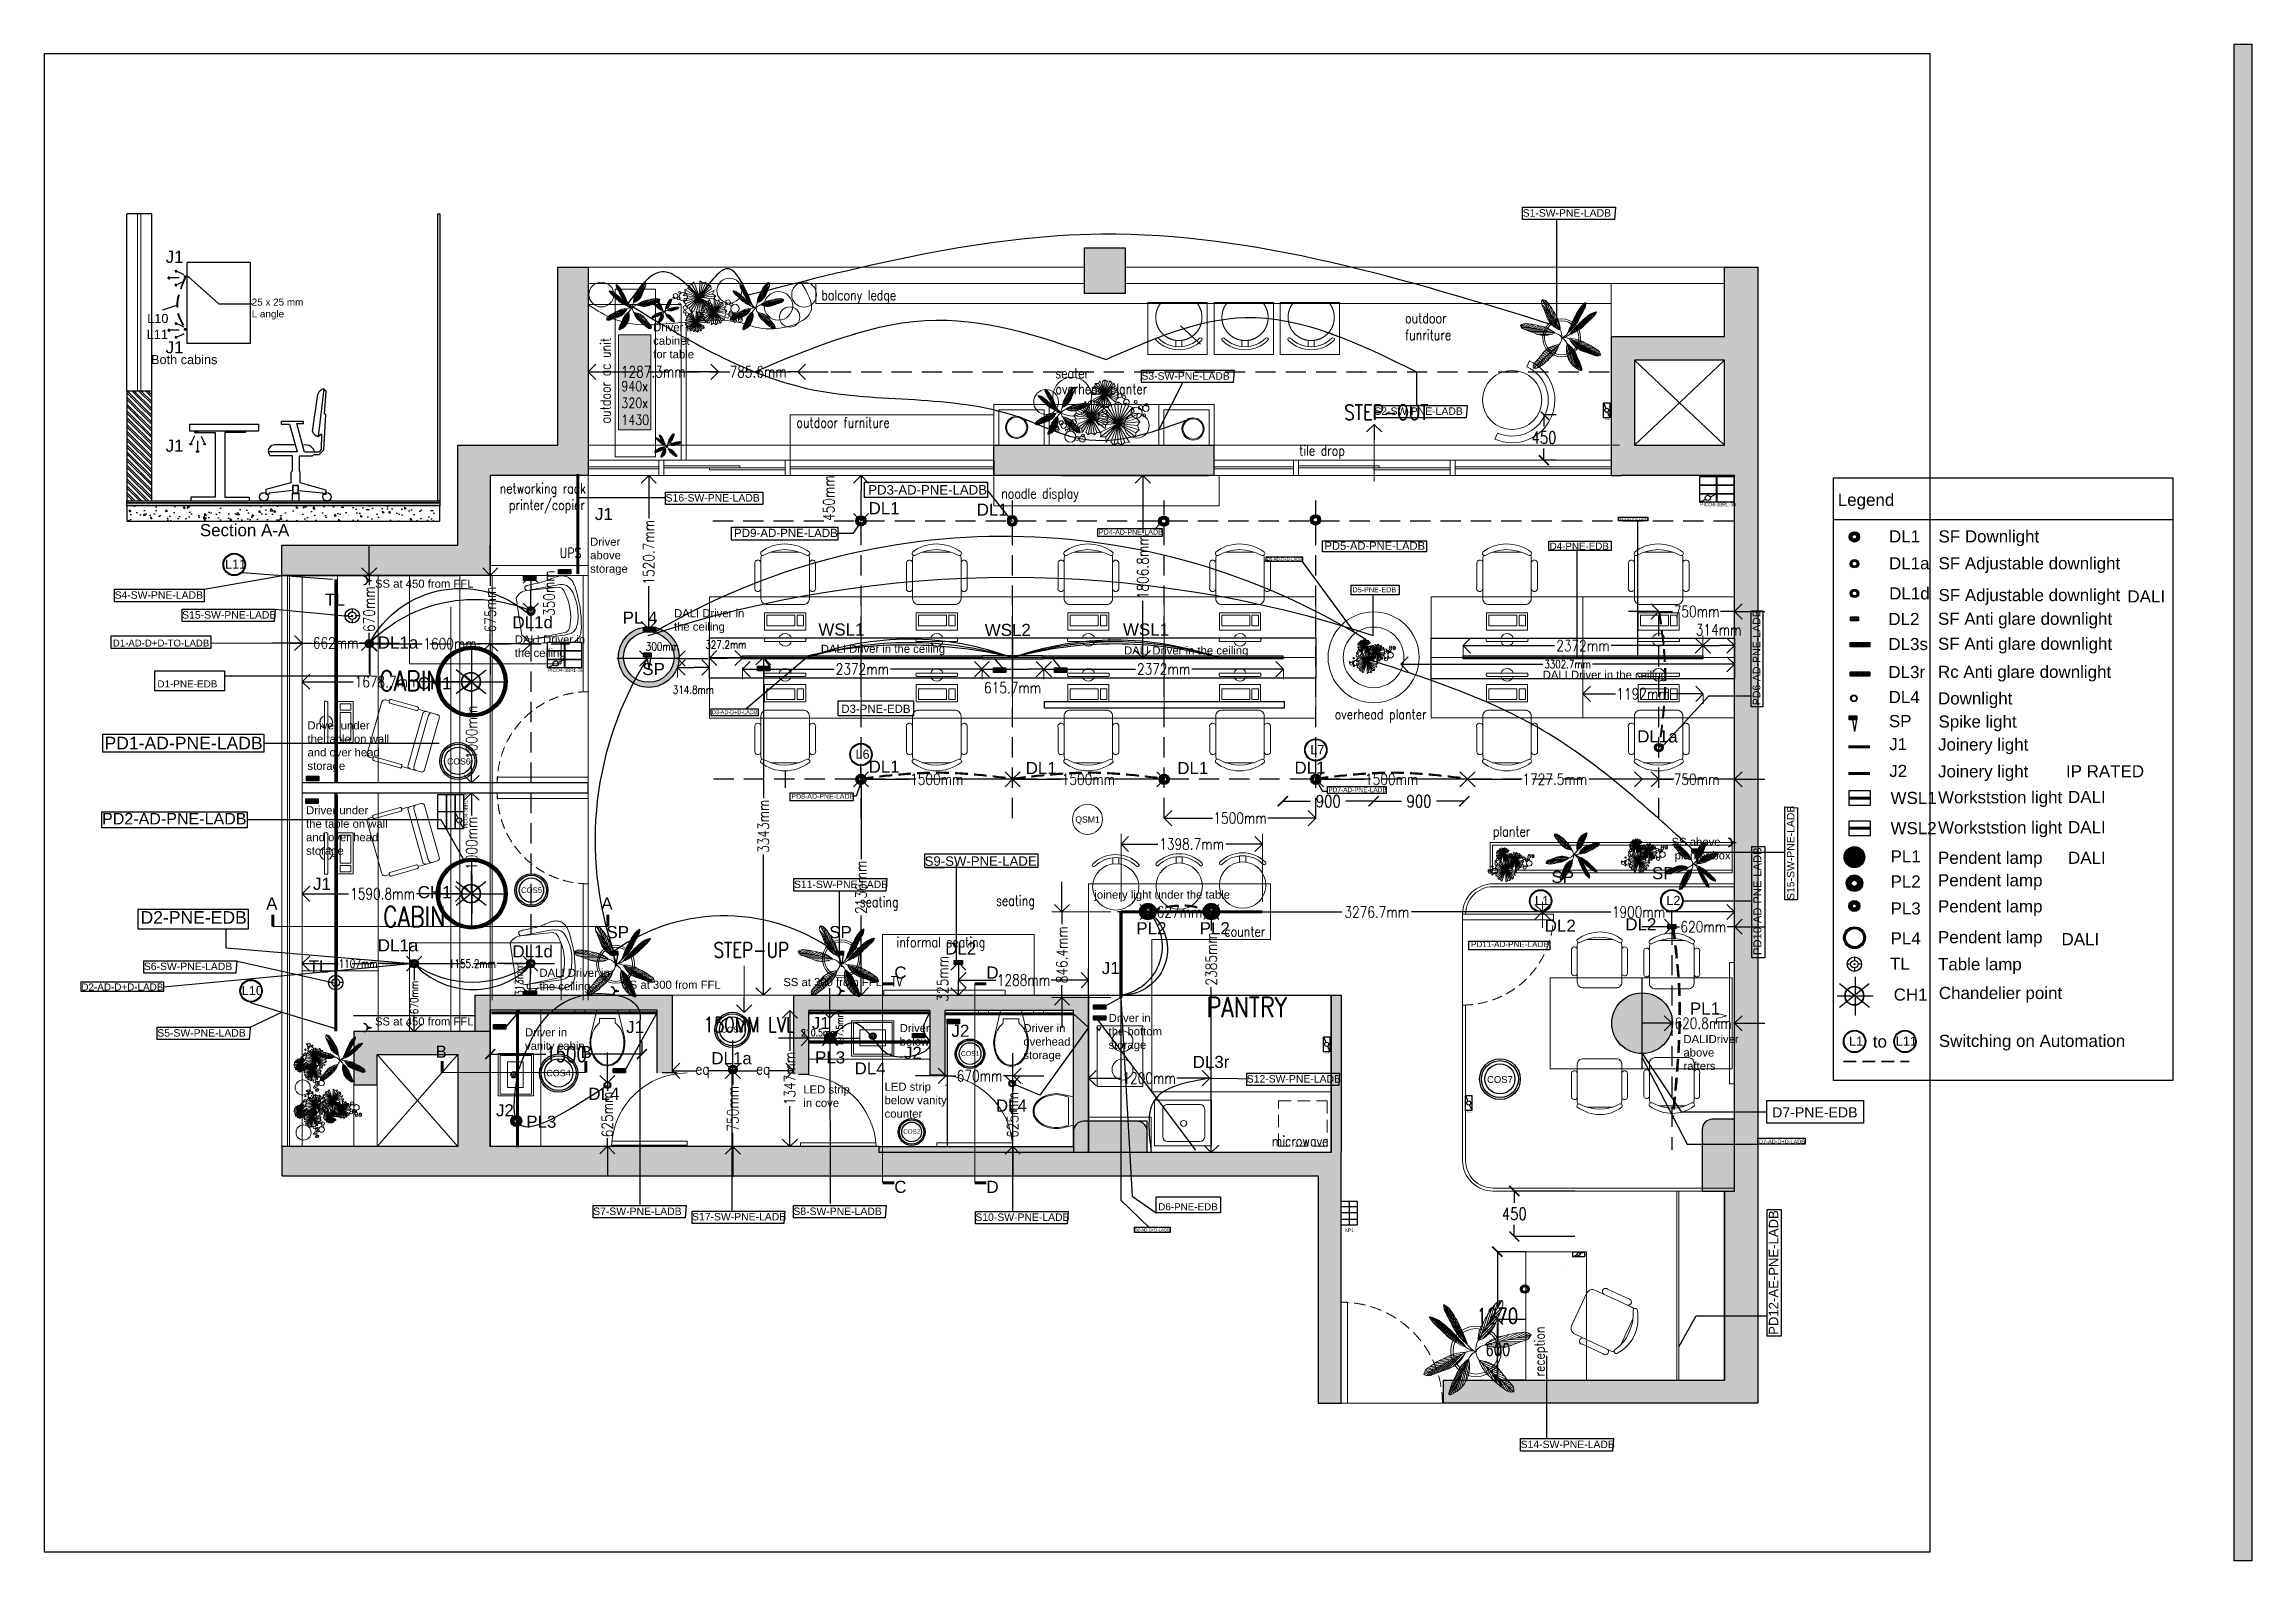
# Model space of a CAD drawing. Header units: millimetres. Extents: x 18660 to 770035, y -51195 to 133720.
# Drawn here: x 18660 to 40500, y 6377 to 21382 of the extents above; entities that cross this region are included whole.
import ezdxf
from ezdxf.enums import TextEntityAlignment as Align
from ezdxf.lldxf.tags import DXFTag
from ezdxf.xclip import XClip

# ---------------------------------------------------------------- set-up
doc = ezdxf.new("R2010")
doc.units = ezdxf.units.MM
doc.header["$XCLIPFRAME"] = 2
for name, pattern in [('( Hidden )', [0.375, 0.25, -0.125]), ('221105_Lighting Intent_Indo Nissin Raheja$0$ACAD_ISO02W100', [15, 12, -3]), ('221105_Lighting Intent_Indo Nissin Raheja$0$HIDDEN', [0.375, 0.25, -0.125]), ('221105_Lighting Intent_Indo Nissin Raheja$0$HIDDEN2', [0.1875, 0.125, -0.0625]), ('HIDDEN', [0.375, 0.25, -0.125])]:
    doc.linetypes.add(name, pattern=pattern)
doc.layers.add('221105_Lighting Intent_Indo Nissin Raheja$0$0-BNA-CMNTS', color=240, linetype='Continuous', plot=False)
for name, color, linetype in [('221105_Lighting Intent_Indo Nissin Raheja$0$A-furntoi', 8, 'Continuous'), ('221105_Lighting Intent_Indo Nissin Raheja$0$beam', 2, '221105_Lighting Intent_Indo Nissin Raheja$0$HIDDEN'), ('221105_Lighting Intent_Indo Nissin Raheja$0$CAMODE', 1, 'Continuous'), ('221105_Lighting Intent_Indo Nissin Raheja$0$COLUMN', 1, 'Continuous'), ('221105_Lighting Intent_Indo Nissin Raheja$0$COPPER PIPE2', 1, 'Continuous'), ('221105_Lighting Intent_Indo Nissin Raheja$0$cw-text', 7, 'Continuous'), ('221105_Lighting Intent_Indo Nissin Raheja$0$DIMENSION', 7, 'Continuous'), ('221105_Lighting Intent_Indo Nissin Raheja$0$DOOR', 42, 'Continuous'), ('221105_Lighting Intent_Indo Nissin Raheja$0$drain pipe', 7, 'Continuous'), ('221105_Lighting Intent_Indo Nissin Raheja$0$DUCT', 8, 'Continuous'), ('221105_Lighting Intent_Indo Nissin Raheja$0$DUCT-2', 4, 'Continuous'), ('221105_Lighting Intent_Indo Nissin Raheja$0$DUMMY-TEXT', 4, 'Continuous'), ('221105_Lighting Intent_Indo Nissin Raheja$0$ELLIPTICAL VCD', 6, 'Continuous'), ('221105_Lighting Intent_Indo Nissin Raheja$0$Exhasut fan PVC', 3, 'Continuous'), ('221105_Lighting Intent_Indo Nissin Raheja$0$exhaust duct', 3, 'Continuous'), ('221105_Lighting Intent_Indo Nissin Raheja$0$EXHAUST FAN', 170, 'Continuous'), ('221105_Lighting Intent_Indo Nissin Raheja$0$FALSE CEILING', 8, 'Continuous'), ('221105_Lighting Intent_Indo Nissin Raheja$0$FRESH AIR', 3, 'Continuous'), ('221105_Lighting Intent_Indo Nissin Raheja$0$FURN', 144, 'Continuous'), ('221105_Lighting Intent_Indo Nissin Raheja$0$GLAZED PANEL', 142, 'Continuous'), ('221105_Lighting Intent_Indo Nissin Raheja$0$GRILL', 6, 'Continuous'), ('221105_Lighting Intent_Indo Nissin Raheja$0$HAND WASH', 9, 'Continuous'), ('221105_Lighting Intent_Indo Nissin Raheja$0$HATCH', 8, 'Continuous'), ('221105_Lighting Intent_Indo Nissin Raheja$0$HVAC text', 7, 'Continuous'), ('221105_Lighting Intent_Indo Nissin Raheja$0$I-WORK ST', 31, 'Continuous'), ('221105_Lighting Intent_Indo Nissin Raheja$0$indoor unit', 3, 'Continuous'), ('221105_Lighting Intent_Indo Nissin Raheja$0$INSULLATION', 8, 'Continuous'), ('221105_Lighting Intent_Indo Nissin Raheja$0$LEGEND', 7, 'Continuous'), ('221105_Lighting Intent_Indo Nissin Raheja$0$LEVEL', 1, 'Continuous'), ('221105_Lighting Intent_Indo Nissin Raheja$0$M HVAC VRV REFNET', 3, 'Continuous'), ('221105_Lighting Intent_Indo Nissin Raheja$0$M-HVAC-EADUCT', 140, 'Continuous'), ('221105_Lighting Intent_Indo Nissin Raheja$0$M-HVAC-EQPM', 12, 'Continuous'), ('221105_Lighting Intent_Indo Nissin Raheja$0$MTEXT-2', 7, 'Continuous'), ('221105_Lighting Intent_Indo Nissin Raheja$0$MWL', 6, 'Continuous'), ('221105_Lighting Intent_Indo Nissin Raheja$0$PARAPET WALL', 42, 'Continuous'), ('221105_Lighting Intent_Indo Nissin Raheja$0$PARTITION', 36, 'Continuous'), ('221105_Lighting Intent_Indo Nissin Raheja$0$ROOF', 214, 'Continuous'), ('221105_Lighting Intent_Indo Nissin Raheja$0$STEPS', 8, 'Continuous'), ('221105_Lighting Intent_Indo Nissin Raheja$0$TEXT', 7, 'Continuous'), ('221105_Lighting Intent_Indo Nissin Raheja$0$TITLE', 7, 'Continuous'), ('221105_Lighting Intent_Indo Nissin Raheja$0$TOILET - FIXTURES - A', 8, 'Continuous'), ('221105_Lighting Intent_Indo Nissin Raheja$0$TRAP DOOR', 5, 'Continuous'), ('221105_Lighting Intent_Indo Nissin Raheja$0$TXT', 7, 'Continuous'), ('221105_Lighting Intent_Indo Nissin Raheja$0$URINAL', 7, 'Continuous'), ('221105_Lighting Intent_Indo Nissin Raheja$0$VENTILATOR', 5, 'Continuous'), ('221105_Lighting Intent_Indo Nissin Raheja$0$WALL', 4, 'Continuous'), ('221105_Lighting Intent_Indo Nissin Raheja$0$WASH BASIN', 8, 'Continuous'), ('221105_Lighting Intent_Indo Nissin Raheja$0$wb', 22, 'Continuous'), ('221105_Lighting Intent_Indo Nissin Raheja$0$WINDOW', 3, 'Continuous'), ('AR_Hatch', 252, 'Continuous'), ('DALI 1 CIRCUITS', 6, 'Continuous'), ('DALI 2 CIRCUITS', 4, 'Continuous'), ('DUMMY-TEXT', 4, 'Continuous'), ('PHASE DIMMING', 4, 'Continuous'), ('SENSORS', 5, 'Continuous'), ('SWITCHING CIRCUITS', 3, 'Continuous')]:
    doc.layers.add(name, color=color, linetype=linetype)
doc.layers.add('221105_Lighting Intent_Indo Nissin Raheja$0$BNA - 0 - Areas', color=7, linetype='Continuous', lineweight=30, true_color=0xd20491, plot=False)
doc.layers.add('221105_Lighting Intent_Indo Nissin Raheja$0$BNA - 0 - Comments', color=191, linetype='Continuous', lineweight=30, plot=False)
for name, color, linetype, lineweight in [('221105_Lighting Intent_Indo Nissin Raheja$0$BNA - CIV - Masonry', 250, 'Continuous', 30), ('221105_Lighting Intent_Indo Nissin Raheja$0$BNA - CIV - Masonry Low', 251, 'Continuous', 15), ('221105_Lighting Intent_Indo Nissin Raheja$0$BNA - CIV - Plaster', 8, 'Continuous', 5), ('221105_Lighting Intent_Indo Nissin Raheja$0$BNA - DW - Door', 67, 'Continuous', 13), ('221105_Lighting Intent_Indo Nissin Raheja$0$BNA - ELEC - Guide', 253, '221105_Lighting Intent_Indo Nissin Raheja$0$DOT', 0), ('221105_Lighting Intent_Indo Nissin Raheja$0$BNA - ELEC - Routing', 54, 'Continuous', 5), ('221105_Lighting Intent_Indo Nissin Raheja$0$BNA - ELEC - Sb', 202, 'Continuous', 9), ('221105_Lighting Intent_Indo Nissin Raheja$0$BNA - FAB - Railing', 14, 'Continuous', 9), ('221105_Lighting Intent_Indo Nissin Raheja$0$BNA - FC - CalSil', 21, 'Continuous', 13), ('221105_Lighting Intent_Indo Nissin Raheja$0$BNA - FC - Gypsum', 23, 'Continuous', 13), ('221105_Lighting Intent_Indo Nissin Raheja$0$BNA - FC - Wood', 25, 'Continuous', 13), ('221105_Lighting Intent_Indo Nissin Raheja$0$BNA - FF - Accessory', 33, 'Continuous', 5), ('221105_Lighting Intent_Indo Nissin Raheja$0$BNA - FF - Furn Fixed', 37, 'Continuous', 9), ('221105_Lighting Intent_Indo Nissin Raheja$0$BNA - FF - Furn Loose', 35, 'Continuous', 9), ('221105_Lighting Intent_Indo Nissin Raheja$0$BNA - FF - Hidden', 37, '221105_Lighting Intent_Indo Nissin Raheja$0$HIDDEN2', 5), ('221105_Lighting Intent_Indo Nissin Raheja$0$BNA - FF - Partition', 39, 'Continuous', 18), ('221105_Lighting Intent_Indo Nissin Raheja$0$BNA - Flooring', 112, 'Continuous', 5), ('221105_Lighting Intent_Indo Nissin Raheja$0$BNA - HATCH - Below', 9, 'Continuous', 0), ('221105_Lighting Intent_Indo Nissin Raheja$0$BNA - HATCH - Deck', 39, 'Continuous', 0), ('221105_Lighting Intent_Indo Nissin Raheja$0$BNA - HATCH - Flooring', 9, 'Continuous', 0), ('221105_Lighting Intent_Indo Nissin Raheja$0$BNA - HATCH - Ground', 33, 'Continuous', 0), ('221105_Lighting Intent_Indo Nissin Raheja$0$BNA - HATCH - Masonry', 252, 'Continuous', 5), ('221105_Lighting Intent_Indo Nissin Raheja$0$BNA - HATCH - RCC', 252, 'Continuous', 5), ('221105_Lighting Intent_Indo Nissin Raheja$0$BNA - HATCH - Roof', 9, 'Continuous', 0), ('221105_Lighting Intent_Indo Nissin Raheja$0$BNA - HVAC', 6, 'Continuous', 0), ('221105_Lighting Intent_Indo Nissin Raheja$0$BNA - LAYOUT - Frame', 160, 'Continuous', 13), ('221105_Lighting Intent_Indo Nissin Raheja$0$BNA - LAYOUT - Title', 162, 'Continuous', 9), ('221105_Lighting Intent_Indo Nissin Raheja$0$BNA - LINE ELEV - Dark', 250, 'Continuous', 13), ('221105_Lighting Intent_Indo Nissin Raheja$0$BNA - LINE ELEV - Hidden', 252, '221105_Lighting Intent_Indo Nissin Raheja$0$DASHED', 13), ('221105_Lighting Intent_Indo Nissin Raheja$0$BNA - LINE ELEV - Light', 253, 'Continuous', 9), ('221105_Lighting Intent_Indo Nissin Raheja$0$BNA - LINE ELEV - XDark', 7, 'Continuous', 15), ('221105_Lighting Intent_Indo Nissin Raheja$0$BNA - LINE ELEV - XLight', 9, 'Continuous', 5), ('221105_Lighting Intent_Indo Nissin Raheja$0$BNA - PHE - Sanitary', 42, 'Continuous', 9), ('221105_Lighting Intent_Indo Nissin Raheja$0$BNA - SITE - Element', 37, 'Continuous', 15), ('221105_Lighting Intent_Indo Nissin Raheja$0$BNA - STC - Hidden', 152, '221105_Lighting Intent_Indo Nissin Raheja$0$DASHED2', 5), ('221105_Lighting Intent_Indo Nissin Raheja$0$BNA - STC - Step', 152, 'Continuous', 18), ('221105_Lighting Intent_Indo Nissin Raheja$0$BNA - STC - Step Below', 150, 'Continuous', 5), ('221105_Lighting Intent_Indo Nissin Raheja$0$BNA - STR - Column', 7, 'Continuous', 30), ('221105_Lighting Intent_Indo Nissin Raheja$0$BNA - Text Specs', 253, 'Continuous', 0), ('221105_Lighting Intent_Indo Nissin Raheja$0$BNA - TXT - Annotation', 152, 'Continuous', 5), ('221105_Lighting Intent_Indo Nissin Raheja$0$BNA - TXT - Dimension', 195, 'Continuous', 9), ('221105_Lighting Intent_Indo Nissin Raheja$0$BNA - TXT - Room Size', 197, 'Continuous', 5), ('221105_Lighting Intent_Indo Nissin Raheja$0$BNA - TXT - Room Tag', 199, 'Continuous', 9), ('221105_Lighting Intent_Indo Nissin Raheja$0$BNA - TXT - Specs', 195, 'Continuous', 0), ('221105_Lighting Intent_Indo Nissin Raheja$0$BNA - White goods', 222, 'Continuous', 5), ('221105_Lighting Intent_Indo Nissin Raheja$0$M-HVAC-TEXT1', 7, 'Continuous', 15), ('221105_Lighting Intent_Indo Nissin Raheja$0$N-HVAC -  EA GRILL', 1, 'Continuous', 0), ('221105_Lighting Intent_Indo Nissin Raheja$0$P-HVAC -  EA GRILL', 1, 'Continuous', 0), ('221105_Lighting Intent_Indo Nissin Raheja$0$P-HVAC -  RAD', 6, 'Continuous', 0), ('221105_Lighting Intent_Indo Nissin Raheja$0$TEXT-1', 7, 'Continuous', 20), ('221105_Lighting Intent_Indo Nissin Raheja$0$VRF-02', 1, 'Continuous', 25), ('BNA - CIV - Masonry', 250, 'Continuous', 30)]:
    doc.layers.add(name, color=color, linetype=linetype, lineweight=lineweight)
for name, color, linetype, lineweight, true_color in [('221105_Lighting Intent_Indo Nissin Raheja$0$BNA - DW - Glass', 7, 'Continuous', 9, 0x007070), ('221105_Lighting Intent_Indo Nissin Raheja$0$BNA - HATCH - Furn', 7, 'Continuous', 0, 0xe9d8cc), ('221105_Lighting Intent_Indo Nissin Raheja$0$BNA - HATCH - Grass', 7, 'Continuous', 0, 0xbcb560), ('221105_Lighting Intent_Indo Nissin Raheja$0$BNA - HATCH - Water', 7, 'Continuous', 0, 0x426c75), ('221105_Lighting Intent_Indo Nissin Raheja$0$BNA - Landscape', 7, 'Continuous', 5, 0x7c8e47), ('221105_Lighting Intent_Indo Nissin Raheja$0$BNA - LDSC - Existing', 7, 'Continuous', 13, 0x5f6d37), ('221105_Lighting Intent_Indo Nissin Raheja$0$BNA - LDSC - New', 7, 'Continuous', 13, 0x678156), ('BNA - HATCH - Grass', 7, 'Continuous', 0, 0xbcb560), ('S+ CHANDELIER DOUBLE HEIGHT', 7, 'Continuous', 25, 0xb0215a), ('S+ COVE 1', 7, 'Continuous', 25, 0xec4e32), ('S+ DOWNLIGHT 1', 7, 'Continuous', 25, 0xc43b52), ('S+ DOWNLIGHT 1a', 7, 'Continuous', 25, 0x973ec1), ('S+ DOWNLIGHT 2', 7, 'Continuous', 25, 0x523aee), ('S+ DOWNLIGHT 5', 7, 'Continuous', 25, 0xd3ca12), ('S+ LINEAR DL1', 7, 'Continuous', 25, 0xfff04d), ('S+ LOOPING', 7, 'Continuous', 25, 0x319f19), ('S+ PENDANT', 7, 'Continuous', 25, 0x8ed459), ('S+ SPIKE LIGHT', 7, 'Continuous', 25, 0xbe32c3), ('S+TABLE LAMP', 7, 'Continuous', 25, 0x414af6)]:
    doc.layers.add(name, color=color, linetype=linetype, lineweight=lineweight, true_color=true_color)
doc.layers.add('S+ TEXT', color=7, linetype='Continuous', true_color=0x009494)
doc.layers.get('221105_Lighting Intent_Indo Nissin Raheja$0$BNA - LINE ELEV - Light').off()
doc.styles.add('221105_Lighting Intent_Indo Nissin Raheja$0$A2L_Drawing Sheet$0$Standard', font='ARIALN.TTF')
doc.styles.add('221105_Lighting Intent_Indo Nissin Raheja$0$AMISH', font='arial.ttf')
doc.styles.add('221105_Lighting Intent_Indo Nissin Raheja$0$ARIAL', font='arial.ttf', dxfattribs={"width": 0.8})
doc.styles.add('221105_Lighting Intent_Indo Nissin Raheja$0$I_NOTE', font='', dxfattribs={"height": 1.5})
doc.styles.add('221105_Lighting Intent_Indo Nissin Raheja$0$ISCOP2', font='isocp2.shx', dxfattribs={"width": 0.8})
doc.styles.add('221105_Lighting Intent_Indo Nissin Raheja$0$PARADISE', font='Simplex.shx', dxfattribs={"width": 0.8})
doc.styles.add('221105_Lighting Intent_Indo Nissin Raheja$0$RC', font='romanc.shx')
doc.styles.add('221105_Lighting Intent_Indo Nissin Raheja$0$REAL', font='GOTHIC.TTF')
doc.styles.add('221105_Lighting Intent_Indo Nissin Raheja$0$ROMANS', font='romans.shx')
doc.styles.add('221105_Lighting Intent_Indo Nissin Raheja$0$ROMANS-TITLE', font='ROMANS.shx', dxfattribs={"width": 0.8})
doc.styles.add('221105_Lighting Intent_Indo Nissin Raheja$0$ROMANTIC', font='romant.shx')
doc.styles.add('221105_Lighting Intent_Indo Nissin Raheja$0$RS', font='romans.shx')
doc.styles.add('221105_Lighting Intent_Indo Nissin Raheja$0$RT', font='romant.shx')
doc.styles.add('221105_Lighting Intent_Indo Nissin Raheja$0$SIMPLEX', font='simplex8.shx', dxfattribs={"width": 0.8})
doc.styles.add('221105_Lighting Intent_Indo Nissin Raheja$0$Standard', font='simplex.shx')
doc.styles.add('221105_Lighting Intent_Indo Nissin Raheja$0$style1', font='romans.shx')
doc.styles.add('221105_Lighting Intent_Indo Nissin Raheja$0$TEXT', font='romant.shx')
doc.styles.add('221105_Lighting Intent_Indo Nissin Raheja$0$TR', font='times.ttf')
doc.styles.add('221105_Lighting Intent_Indo Nissin Raheja$0$TTHOUSE', font='candaral.ttf', dxfattribs={"width": 0.8, "height": 150})
doc.styles.add('DPA_25', font='arial.ttf', dxfattribs={"height": 62.5})
doc.styles.add('ROMANS-TITLE', font='ROMANS.shx', dxfattribs={"width": 0.8})
doc.styles.get("Standard").update_dxf_attribs({"font": 'arial.ttf'})
doc.styles.get('221105_Lighting Intent_Indo Nissin Raheja$0$I_NOTE').set_extended_font_data('Tekton')
tags = doc.linetypes.add('221105_Lighting Intent_Indo Nissin Raheja$0$02B1', pattern=[15, 12, -3]).pattern_tags.tags
tags[6:7] = [DXFTag(74, 4), DXFTag(75, 0), DXFTag(340, '0'), DXFTag(46, 1.0), DXFTag(50, 0.0), DXFTag(44, 0.0), DXFTag(45, 0.0)]
tags[4:5] = [DXFTag(74, 4), DXFTag(75, 0), DXFTag(340, '0'), DXFTag(46, 1.0), DXFTag(50, 0.0), DXFTag(44, 0.0), DXFTag(45, 0.0)]
tags = doc.linetypes.add('221105_Lighting Intent_Indo Nissin Raheja$0$DASHED', pattern=[19.05, 12.7, -6.35]).pattern_tags.tags
tags[6:7] = [DXFTag(74, 4), DXFTag(75, 0), DXFTag(340, '0'), DXFTag(46, 1.0), DXFTag(50, 0.0), DXFTag(44, 0.0), DXFTag(45, 0.0)]
tags[4:5] = [DXFTag(74, 4), DXFTag(75, 0), DXFTag(340, '0'), DXFTag(46, 1.0), DXFTag(50, 0.0), DXFTag(44, 0.0), DXFTag(45, 0.0)]
tags = doc.linetypes.add('221105_Lighting Intent_Indo Nissin Raheja$0$DASHED2', pattern=[9.525, 6.35, -3.175]).pattern_tags.tags
tags[6:7] = [DXFTag(74, 4), DXFTag(75, 0), DXFTag(340, '0'), DXFTag(46, 1.0), DXFTag(50, 0.0), DXFTag(44, 0.0), DXFTag(45, 0.0)]
tags[4:5] = [DXFTag(74, 4), DXFTag(75, 0), DXFTag(340, '0'), DXFTag(46, 1.0), DXFTag(50, 0.0), DXFTag(44, 0.0), DXFTag(45, 0.0)]
tags = doc.linetypes.add('221105_Lighting Intent_Indo Nissin Raheja$0$DOT', pattern=[6.35, 0, 0, -6.35]).pattern_tags.tags
tags[8:9] = [DXFTag(74, 4), DXFTag(75, 0), DXFTag(340, '0'), DXFTag(46, 1.0), DXFTag(50, 0.0), DXFTag(44, 0.0), DXFTag(45, 0.0)]
tags[6:7] = [DXFTag(74, 4), DXFTag(75, 0), DXFTag(340, '0'), DXFTag(46, 1.0), DXFTag(50, 0.0), DXFTag(44, 0.0), DXFTag(45, 0.0)]
tags = doc.linetypes.add('DASHED2', pattern=[9.525, 6.35, -3.175]).pattern_tags.tags
tags[6:7] = [DXFTag(74, 4), DXFTag(75, 0), DXFTag(340, '0'), DXFTag(46, 1.0), DXFTag(50, 0.0), DXFTag(44, 0.0), DXFTag(45, 0.0)]
tags[4:5] = [DXFTag(74, 4), DXFTag(75, 0), DXFTag(340, '0'), DXFTag(46, 1.0), DXFTag(50, 0.0), DXFTag(44, 0.0), DXFTag(45, 0.0)]
doc.dimstyles.new('221105_Lighting Intent_Indo Nissin Raheja$0$BNA-Design', dxfattribs={"dimtxt": 200, "dimasz": 150, "dimexe": 100, "dimexo": 100, "dimgap": 1, "dimtad": 0, "dimdec": 1, "dimzin": 12, "dimdsep": 46, "dimtxsty": '221105_Lighting Intent_Indo Nissin Raheja$0$ROMANS-TITLE', "dimblk": '221105_Lighting Intent_Indo Nissin Raheja$0$_Open90', "dimcen": 0.025, "dimclrd": 256, "dimclre": 253, "dimclrt": 256, "dimazin": 2, "dimtfac": 1, "dimtdec": 1, "dimtmove": 2, "dimatfit": 3, "dimldrblk": '221105_Lighting Intent_Indo Nissin Raheja$0$_Open90', "dimfxl": 1, "dimtolj": 1, "dimtzin": 0, "dimlwd": -1, "dimlwe": 0, "dimarcsym": 0})
doc.dimstyles.new('221105_Lighting Intent_Indo Nissin Raheja$0$BNA-Design-FI', dxfattribs={"dimtxt": 200, "dimasz": 150, "dimexe": 100, "dimexo": 100, "dimgap": 1, "dimtad": 0, "dimdec": 0, "dimzin": 12, "dimdsep": 46, "dimtxsty": '221105_Lighting Intent_Indo Nissin Raheja$0$ROMANS-TITLE', "dimblk": '221105_Lighting Intent_Indo Nissin Raheja$0$_Open90', "dimblk1": '221105_Lighting Intent_Indo Nissin Raheja$0$_Open90', "dimblk2": '221105_Lighting Intent_Indo Nissin Raheja$0$_Open90', "dimcen": 0.025, "dimclrd": 256, "dimclre": 253, "dimclrt": 256, "dimazin": 2, "dimtfac": 1, "dimtdec": 1, "dimtmove": 2, "dimatfit": 3, "dimldrblk": '221105_Lighting Intent_Indo Nissin Raheja$0$_Open90', "dimfxl": 1, "dimtolj": 1, "dimtzin": 0, "dimlwd": -1, "dimlwe": 0, "dimarcsym": 0})
doc.dimstyles.new('221105_Lighting Intent_Indo Nissin Raheja$0$DIM', dxfattribs={"dimtxt": 0.1, "dimasz": 0.1, "dimexe": 0, "dimexo": 0, "dimgap": 0, "dimtad": 0, "dimzin": 0, "dimdsep": 46, "dimtxsty": '221105_Lighting Intent_Indo Nissin Raheja$0$RS', "dimblk": '221105_Lighting Intent_Indo Nissin Raheja$0$_Oblique', "dimcen": 0, "dimclrd": 8, "dimclre": 8, "dimadec": 0, "dimazin": 0, "dimtfac": 1, "dimtofl": 0, "dimtmove": 0, "dimatfit": 3, "dimfxl": 1, "dimtolj": 1, "dimtzin": 0, "dimarcsym": 0})
doc.dimstyles.new('221105_Lighting Intent_Indo Nissin Raheja$0$Standard', dxfattribs={"dimtxt": 0.18, "dimasz": 0.18, "dimexe": 0.18, "dimexo": 0.0625, "dimgap": 0.09, "dimtad": 0, "dimtih": 1, "dimtoh": 1, "dimdec": 4, "dimzin": 0, "dimdsep": 46, "dimtxsty": '221105_Lighting Intent_Indo Nissin Raheja$0$Standard', "dimcen": 0.09, "dimadec": 0, "dimazin": 0, "dimtfac": 1, "dimtdec": 4, "dimtofl": 0, "dimtmove": 0, "dimatfit": 3, "dimfxl": 1, "dimtolj": 1, "dimtzin": 0, "dimarcsym": 0})
doc.dimstyles.new('BNA-Design', dxfattribs={"dimtxt": 200, "dimasz": 150, "dimexe": 100, "dimexo": 100, "dimgap": 1, "dimtad": 0, "dimdec": 1, "dimzin": 12, "dimdsep": 46, "dimtxsty": 'ROMANS-TITLE', "dimblk": 'OPEN90', "dimcen": 0.025, "dimclrd": 256, "dimclre": 253, "dimclrt": 256, "dimazin": 2, "dimtfac": 1, "dimtdec": 1, "dimtmove": 2, "dimatfit": 3, "dimldrblk": 'OPEN90', "dimfxl": 1, "dimtolj": 1, "dimtzin": 0, "dimlwd": -1, "dimlwe": 0, "dimarcsym": 0})
pattern_1 = [(45, (-127288.62, -47759.64), (-79.54951, 79.54951), []), (45, (-127235.58, -47759.64), (-79.54951, 79.54951), [])]
pattern_2 = [(90, (-2767584.08, 115884.97), (-317.5, 0), []), (180, (-2767584.08, 115884.97), (0, -317.5), [])]
pattern_3 = [(0, (-2766989.2, 116811.1), (0, 1270), [0, -1270]), (0, (-2768157.3, 116982.5), (0, 1270), [0, -1270]), (0, (-2768163.7, 116350.9), (0, 1270), [0, -1270]), (0, (-2767424.1, 116322.3), (0, 1270), [0, -1270]), (0, (-2767148, 116312.8), (0, 1270), [0, -1270]), (0, (-2767525.7, 117138.1), (0, 1270), [0, -1270]), (0, (-2767059.1, 117169.8), (0, 1270), [0, -1270]), (0, (-2767709.8, 116852.4), (0, 1270), [0, -1270]), (0, (-2767611.4, 116598.5), (0, 1270), [0, -1270]), (0, (-2767839.9, 116487.4), (0, 1270), [0, -1270]), (0, (-2767957.3, 116646.1), (0, 1270), [0, -1270]), (0, (-2767186, 116627), (0, 1270), [0, -1270]), (0, (-2767595.5, 116973), (0, 1270), [0, -1270]), (0, (-2767843.1, 117150.8), (0, 1270), [0, -1270]), (0, (-2767265.4, 116957.2), (0, 1270), [0, -1270]), (0, (-2768065.3, 116827), (0, 1270), [0, -1270]), (0, (-2767570.1, 116496.9), (0, 1270), [0, -1270]), (0, (-2767255.9, 116017.6), (0, 1270), [0, -1270]), (0, (-2768049.4, 116033.5), (0, 1270), [0, -1270]), (0, (-2767719.3, 116157.3), (0, 1270), [0, -1270]), (0, (-2767982.7, 116179.5), (0, 1270), [0, -1270]), (0, (-2768219.1, 117213.8), (0, 1270), [1270, 0]), (0, (-2768219.1, 117055), (0, 1270), [1270, 0]), (0, (-2768219.1, 116896.3), (0, 1270), [1270, 0]), (0, (-2768219.1, 116737.5), (0, 1270), [1270, 0]), (0, (-2768219.1, 116578.8), (0, 1270), [1270, 0]), (0, (-2768219.1, 116420), (0, 1270), [1270, 0]), (0, (-2768219.1, 116261.3), (0, 1270), [1270, 0]), (0, (-2768219.1, 116102.5), (0, 1270), [1270, 0])]
pattern_4 = [(45, (-2741824.7, 112208.17), (-100, 100), [])]
pattern_5 = [(45, (-2741824.7, 112208.17), (-112.2532015, 112.2532015), []), (135, (-2741824.7, 112208.17), (-112.2532015, -112.2532015), [])]
pattern_6 = [(225, (-87527.24, 63966.81), (101.02788, -101.02788), [])]

msp = doc.modelspace()

# ---------------------------------------------------------------- texts
at = {"layer": 'S+ TEXT', "color": 13, "true_color": 0xe26136, "char_height": 119.932, "width": 2329.3691, "attachment_point": 1, "style": 'DPA_25'}
for s, insert in [('DALI', (39269.6, 15977.86, -227885.33)), ('IP RATED', (38661.55, 14248.43, -227885.33)), ('DALI', (38682.2, 13994.08, -227885.33)), ('DALI', (38682.2, 13695.33, -227885.33)), ('DALI', (38682.2, 13392.19, -227885.33)), ('DALI', (38617.16, 12587.57, -227885.33))]:
    msp.add_mtext(s, dxfattribs=dict(at, insert=insert))

# ---------------------------------------------------------------- blocks, each defined once
blk = doc.blocks.new('221105_Lighting Intent_Indo Nissin Raheja$0$A$C792E7F6E')
at = {"layer": '221105_Lighting Intent_Indo Nissin Raheja$0$I-WORK ST', "color": 8}
for p, q in [((0.12, 0.169), (-0.021, 0.027)), ((0.178, 0.157), (0.024, 0.003)), ((0.024, -0.124), (0.249, -0.348)), ((0.529, -0.195), (0.376, -0.348)), ((0.541, -0.253), (0.4, -0.394))]:
    blk.add_line(p, q, dxfattribs=at)
at = {"layer": '221105_Lighting Intent_Indo Nissin Raheja$0$I-WORK ST', "color": 8, "extrusion": (0, 0, -1)}
for centre, major_axis, start_param, end_param in [((0.01, 0.03), (0.0053, -0.0312), -0.230889, 1.655027), ((0.088, -0.06), (0.0146, -0.0882), 0.949154, 2.519951), ((0.117, 0.137), (0.0052, -0.0312), 3.391301, 5.277217), ((0.284, -0.089), (0.042, -0.264), 2.892288, 5.278803), ((0.326, 0.201), (0.0039, -0.0259), 0.569709, 3.053451), ((0.284, -0.089), (0.05, -0.313), 3.4142, 4.759639), ((0.312, -0.285), (0.0145, -0.0882), -0.622966, 0.947831), ((0.403, -0.362), (0.0048, -0.0312), 0.236105, 2.122021), ((0.51, -0.255), (0.0053, -0.0312), 2.910704, 4.79662), ((0.573, -0.047), (0.0043, -0.0258), -1.167764, 1.315977)]:
    blk.add_ellipse(centre, major_axis=major_axis, ratio=1, start_param=start_param, end_param=end_param, dxfattribs=at)
blk = doc.blocks.new('221105_Lighting Intent_Indo Nissin Raheja$0$Ewc 2')
at = {"layer": '221105_Lighting Intent_Indo Nissin Raheja$0$TOILET - FIXTURES - A'}
for p, q in [((838, 107), (838, -243)), ((873, 137), (1001, 113)), ((1017, 190), (982, 190)), ((1017, 174), (982, 174)), ((1000, 202), (1003, 193)), ((1012, 202), (1000, 202)), ((1009, 193), (1003, 193)), ((1012, 202), (1009, 193)), ((1018, 93), (1018, -230)), ((649, -97), (649, -37)), ((873, -273), (1001, -249))]:
    blk.add_line(p, q, dxfattribs=at)
blk.add_lwpolyline([(838, -149), (825, -151), (814, -153), (805, -154), (797, -156), (790, -158), (785, -160), (779, -161), (775, -163), (770, -164), (766, -166), (762, -167), (759, -168), (755, -169), (752, -170), (749, -172), (746, -173), (743, -174), (740, -175), (737, -176), (735, -177), (732, -178), (730, -180), (727, -181), (724, -182), (721, -183), (718, -185), (715, -186), (712, -187), (710, -188), (707, -189), (705, -190), (703, -191), (701, -192), (700, -192), (699, -193), (698, -193), (698, -194), (697, -194), (696, -194), (696, -195), (695, -195), (695, -196), (694, -196), (693, -197), (692, -198), (691, -198), (691, -199), (690, -200), (689, -200), (688, -201), (687, -202), (686, -202), (685, -203), (684, -204), (683, -204), (682, -205), (681, -206), (681, -206), (680, -207), (679, -208), (678, -208), (677, -209), (676, -210), (675, -210), (674, -211), (673, -211), (672, -212), (671, -213), (670, -213), (669, -214), (668, -214), (667, -215), (666, -215), (665, -216), (664, -217), (663, -217), (662, -218), (661, -218), (660, -219), (659, -219), (658, -220), (657, -220), (656, -221), (655, -221), (654, -222), (653, -222), (652, -223), (651, -223), (650, -224), (649, -224), (648, -225), (647, -225), (646, -225), (644, -226), (643, -226), (642, -227), (641, -227), (640, -228), (639, -228), (638, -228), (637, -229), (636, -229), (635, -230), (634, -230), (633, -230), (632, -231), (631, -231), (629, -231), (628, -232), (627, -232), (626, -233), (625, -233), (624, -233), (623, -234), (622, -234), (621, -234), (620, -234), (618, -235), (617, -235), (616, -235), (615, -236), (614, -236), (613, -236), (612, -236), (611, -237), (610, -237), (608, -237), (607, -237), (606, -238), (605, -238), (604, -238), (603, -238), (602, -239), (601, -239), (599, -239), (598, -239), (597, -239), (596, -240), (595, -240), (594, -240), (593, -240), (591, -240), (590, -240), (589, -240), (588, -241), (587, -241), (586, -241), (585, -241), (583, -241), (582, -241), (581, -241), (580, -241), (579, -242), (578, -242), (576, -242), (575, -242), (574, -242), (573, -242), (572, -242), (571, -242), (569, -242), (568, -242), (567, -242), (566, -242), (565, -242), (564, -242), (563, -242), (561, -242), (560, -242), (559, -242), (558, -242), (557, -242), (556, -242), (554, -242), (553, -242), (552, -242), (551, -242), (550, -242), (549, -242), (548, -242), (547, -242), (545, -242), (544, -242), (543, -242), (542, -241), (541, -241), (540, -241), (539, -241), (538, -241), (537, -241), (536, -241), (535, -241), (533, -241), (532, -240), (531, -240), (530, -240), (529, -240), (528, -240), (527, -240), (526, -240), (525, -239), (524, -239), (523, -239), (522, -239), (521, -239), (520, -239), (519, -238), (518, -238), (517, -238), (516, -238), (515, -238), (514, -238), (513, -237), (512, -237), (511, -237), (510, -237), (509, -237), (508, -236), (507, -236), (506, -236), (505, -236), (505, -236), (504, -235), (503, -235), (502, -235), (501, -235), (500, -234), (499, -234), (498, -234), (497, -234), (496, -234), (496, -233), (495, -233), (494, -233), (493, -233), (492, -232), (491, -232), (491, -232), (490, -232), (489, -231), (488, -231), (487, -231), (486, -231), (486, -230), (485, -230), (484, -230), (483, -230), (483, -229), (482, -229), (481, -229), (480, -229), (480, -228), (479, -228), (478, -228), (478, -228), (477, -227), (476, -227), (476, -227), (475, -227), (474, -226), (474, -226), (473, -226), (472, -226), (472, -225), (471, -225), (470, -225), (470, -225), (469, -224), (469, -224), (468, -224), (468, -224), (467, -223), (466, -223), (466, -223), (465, -223), (465, -223), (464, -222), (464, -222), (463, -222), (463, -222), (462, -222), (462, -221), (461, -221), (461, -221), (460, -221), (460, -221), (459, -220), (459, -220), (458, -220), (458, -220), (457, -220), (457, -219), (456, -219), (456, -219), (455, -219), (454, -219), (454, -218), (453, -218), (453, -218), (452, -218), (452, -218), (451, -217), (451, -217), (450, -217), (450, -217), (449, -217), (448, -216), (448, -216), (447, -216), (447, -216), (446, -216), (445, -215), (445, -215), (444, -215), (444, -215), (443, -214), (442, -214), (442, -214), (441, -214), (440, -214), (440, -213), (439, -213), (438, -213), (438, -213), (437, -212), (436, -212), (436, -212), (435, -212), (434, -211), (433, -211), (433, -211), (432, -211), (431, -210), (431, -210), (430, -210), (429, -210), (428, -209), (428, -209), (427, -209), (426, -209), (425, -208), (425, -208), (424, -208), (423, -208), (422, -207), (422, -207), (421, -207), (420, -207), (419, -206), (419, -206), (418, -206), (417, -205), (416, -205), (416, -205), (415, -205), (414, -204), (413, -204), (413, -204), (412, -203), (411, -203), (410, -203), (410, -203), (409, -202), (408, -202), (407, -202), (406, -201), (406, -201), (405, -201), (404, -200), (403, -200), (403, -200), (402, -199), (401, -199), (400, -199), (399, -198), (399, -198), (398, -198), (397, -197), (396, -197), (395, -197), (395, -196), (394, -196), (393, -195), (392, -195), (391, -195), (391, -194), (390, -194), (389, -193), (388, -193), (387, -193), (387, -192), (386, -192), (385, -191), (384, -191), (383, -190), (382, -190), (382, -190), (381, -189), (380, -189), (379, -188), (378, -188), (378, -187), (377, -187), (376, -186), (375, -186), (374, -185), (373, -185), (373, -184), (372, -184), (371, -183), (370, -182), (369, -182), (368, -181), (368, -181), (367, -180), (366, -180), (365, -179), (364, -178), (364, -178), (363, -177), (362, -177), (361, -176), (360, -175), (360, -175), (359, -174), (358, -173), (357, -173), (357, -172), (356, -171), (355, -171), (354, -170), (354, -169), (353, -169), (352, -168), (351, -167), (351, -167), (350, -166), (349, -165), (349, -165), (348, -164), (347, -163), (347, -163), (346, -162), (345, -161), (345, -161), (344, -160), (343, -159), (343, -159), (342, -158), (341, -157), (341, -157), (340, -156), (339, -155), (339, -155), (338, -154), (338, -153), (337, -152), (336, -152), (336, -151), (335, -150), (335, -150), (334, -149), (334, -148), (333, -148), (332, -147), (332, -146), (331, -145), (331, -145), (330, -144), (330, -143), (329, -143), (329, -142), (328, -141), (328, -141), (327, -140), (327, -139), (326, -138), (326, -138), (325, -137), (325, -136), (324, -136), (324, -135), (323, -134), (323, -134), (322, -133), (322, -132), (321, -131), (321, -131), (320, -130), (320, -129), (319, -128), (319, -128), (318, -127), (318, -126), (317, -126), (317, -125), (317, -124), (316, -123), (316, -122), (315, -122), (315, -121), (314, -120), (314, -119), (313, -118), (313, -118), (312, -117), (312, -116), (312, -115), (311, -114), (311, -113), (310, -113), (310, -112), (310, -111), (309, -110), (309, -109), (308, -108), (308, -107), (307, -106), (307, -105), (307, -104), (306, -103), (306, -102), (306, -101), (305, -100), (305, -99), (305, -98), (304, -97), (304, -96), (304, -95), (303, -94), (303, -93), (303, -92), (302, -91), (302, -89), (302, -88), (302, -87), (301, -86), (301, -85), (301, -84), (301, -82), (301, -81), (300, -80), (300, -79), (300, -78), (300, -76), (300, -75), (300, -74), (300, -73), (300, -71), (300, -70), (300, -69), (300, -68), (300, -66), (300, -65), (300, -64), (300, -62), (300, -61), (300, -60), (300, -59), (300, -57), (300, -56), (300, -55), (301, -54), (301, -53), (301, -51), (301, -50), (301, -49), (302, -48), (302, -47), (302, -46), (302, -44), (303, -43), (303, -42), (303, -41), (304, -40), (304, -39), (304, -38), (305, -37), (305, -36), (305, -35), (306, -34), (306, -33), (306, -32), (307, -31), (307, -30), (307, -29), (308, -28), (308, -27), (309, -26), (309, -25), (310, -24), (310, -23), (310, -22), (311, -22), (311, -21), (312, -20), (312, -19), (312, -18), (313, -17), (313, -17), (314, -16), (314, -15), (315, -14), (315, -13), (316, -13), (316, -12), (317, -11), (317, -10), (317, -9), (318, -9), (318, -8), (319, -7), (319, -7), (320, -6), (320, -5), (321, -4), (321, -4), (322, -3), (322, -2), (323, -1), (323, -1), (324, 0), (324, 1), (325, 1), (325, 2), (326, 3), (326, 3), (327, 4), (327, 5), (328, 6), (328, 6), (329, 7), (329, 8), (330, 8), (330, 9), (331, 10), (331, 10), (332, 11), (332, 12), (333, 13), (334, 13), (334, 14), (335, 15), (335, 15), (336, 16), (336, 17), (337, 17), (338, 18), (338, 19), (339, 20), (339, 20), (340, 21), (341, 22), (341, 22), (342, 23), (343, 24), (343, 24), (344, 25), (345, 26), (345, 26), (346, 27), (347, 28), (347, 28), (348, 29), (349, 30), (349, 30), (350, 31), (351, 32), (351, 32), (352, 33), (353, 34), (354, 34), (354, 35), (355, 36), (356, 36), (357, 37), (357, 38), (358, 38), (359, 39), (360, 40), (360, 40), (361, 41), (362, 42), (363, 42), (364, 43), (364, 43), (365, 44), (366, 45), (367, 45), (368, 46), (368, 46), (369, 47), (370, 47), (371, 48), (372, 49), (373, 49), (373, 50), (374, 50), (375, 51), (376, 51), (377, 52), (378, 52), (378, 53), (379, 53), (380, 54), (381, 54), (382, 55), (382, 55), (383, 55), (384, 56), (385, 56), (386, 57), (387, 57), (387, 58), (388, 58), (389, 58), (390, 59), (391, 59), (391, 60), (392, 60), (393, 60), (394, 61), (395, 61), (395, 62), (396, 62), (397, 62), (398, 63), (399, 63), (399, 63), (400, 64), (401, 64), (402, 64), (402, 65), (403, 65), (404, 65), (405, 66), (406, 66), (406, 66), (407, 67), (408, 67), (409, 67), (409, 67), (410, 68), (411, 68), (412, 68), (413, 69), (413, 69), (414, 69), (415, 70), (416, 70), (416, 70), (417, 70), (418, 71), (419, 71), (419, 71), (420, 71), (421, 72), (422, 72), (422, 72), (423, 73), (424, 73), (425, 73), (425, 73), (426, 74), (427, 74), (427, 74), (428, 74), (429, 75), (430, 75), (430, 75), (431, 75), (432, 76), (433, 76), (433, 76), (434, 76), (435, 77), (435, 77), (436, 77), (437, 77), (437, 78), (438, 78), (439, 78), (439, 78), (440, 78), (441, 79), (441, 79), (442, 79), (443, 79), (443, 80), (444, 80), (445, 80), (445, 80), (446, 80), (446, 81), (447, 81), (448, 81), (448, 81), (449, 82), (449, 82), (450, 82), (450, 82), (451, 82), (452, 83), (452, 83), (453, 83), (453, 83), (454, 83), (454, 83), (455, 84), (455, 84), (456, 84), (456, 84), (457, 84), (457, 85), (458, 85), (458, 85), (459, 85), (459, 85), (460, 86), (460, 86), (461, 86), (461, 86), (462, 86), (462, 87), (463, 87), (463, 87), (464, 87), (464, 88), (465, 88), (466, 88), (466, 88), (467, 88), (467, 89), (468, 89), (468, 89), (469, 89), (470, 90), (470, 90), (471, 90), (471, 90), (472, 91), (473, 91), (473, 91), (474, 91), (475, 92), (475, 92), (476, 92), (477, 92), (477, 93), (478, 93), (479, 93), (479, 93), (480, 94), (481, 94), (482, 94), (482, 94), (483, 95), (484, 95), (485, 95), (485, 95), (486, 96), (487, 96), (488, 96), (489, 96), (490, 97), (490, 97), (491, 97), (492, 97), (493, 98), (494, 98), (495, 98), (495, 98), (496, 99), (497, 99), (498, 99), (499, 99), (500, 99), (501, 100), (502, 100), (503, 100), (504, 100), (504, 101), (505, 101), (506, 101), (507, 101), (508, 101), (509, 102), (510, 102), (511, 102), (512, 102), (513, 102), (514, 103), (515, 103), (516, 103), (517, 103), (518, 103), (519, 104), (520, 104), (521, 104), (522, 104), (523, 104), (524, 104), (525, 105), (526, 105), (527, 105), (528, 105), (529, 105), (530, 105), (531, 105), (532, 106), (533, 106), (534, 106), (536, 106), (537, 106), (538, 106), (539, 106), (540, 106), (541, 106), (542, 107), (543, 107), (544, 107), (545, 107), (547, 107), (548, 107), (549, 107), (550, 107), (551, 107), (552, 107), (553, 107), (554, 107), (556, 107), (557, 107), (558, 107), (559, 107), (560, 107), (561, 107), (563, 107), (564, 107), (565, 107), (566, 107), (567, 107), (568, 107), (569, 107), (571, 107), (572, 107), (573, 107), (574, 107), (575, 107), (576, 107), (578, 107), (579, 107), (580, 107), (581, 106), (582, 106), (583, 106), (585, 106), (586, 106), (587, 106), (588, 106), (589, 106), (590, 105), (591, 105), (593, 105), (594, 105), (595, 105), (596, 105), (597, 104), (598, 104), (599, 104), (601, 104), (602, 104), (603, 103), (604, 103), (605, 103), (606, 103), (607, 103), (608, 102), (610, 102), (611, 102), (612, 102), (613, 101), (614, 101), (615, 101), (616, 100), (617, 100), (618, 100), (620, 100), (621, 99), (622, 99), (623, 99), (624, 98), (625, 98), (626, 98), (627, 97), (628, 97), (629, 97), (631, 96), (632, 96), (633, 95), (634, 95), (635, 95), (636, 94), (637, 94), (638, 94), (639, 93), (640, 93), (641, 92), (642, 92), (643, 91), (644, 91), (646, 91), (647, 90), (648, 90), (649, 89), (650, 89), (651, 88), (652, 88), (653, 87), (654, 87), (655, 86), (656, 86), (657, 85), (658, 85), (659, 84), (660, 84), (661, 83), (662, 83), (663, 82), (664, 82), (665, 81), (666, 81), (667, 80), (668, 79), (669, 79), (670, 78), (671, 78), (672, 77), (673, 76), (674, 76), (675, 75), (676, 75), (677, 74), (678, 73), (679, 73), (680, 72), (681, 71), (681, 71), (682, 70), (683, 70), (684, 69), (685, 68), (686, 68), (687, 67), (688, 66), (689, 65), (690, 65), (691, 64), (691, 63), (692, 63), (693, 62), (694, 61), (695, 61), (696, 60), (696, 59), (697, 59), (697, 58), (698, 58), (699, 57), (700, 57), (701, 56), (702, 56), (704, 55), (706, 54), (708, 53), (710, 52), (713, 51), (716, 49), (719, 48), (722, 47), (724, 46), (727, 45), (730, 43), (732, 42), (735, 41), (737, 40), (740, 39), (743, 38), (746, 37), (749, 35), (752, 34), (755, 33), (759, 32), (762, 31), (766, 29), (770, 28), (775, 27), (779, 25), (785, 23), (790, 22), (797, 20), (805, 18), (814, 17), (825, 15), (838, 13)], dxfattribs=at)
blk.add_lwpolyline([(716, -7), (712, 1), (708, 7), (704, 14), (699, 21), (694, 27), (689, 33), (683, 38), (677, 44), (671, 49), (664, 54), (657, 58), (650, 63), (643, 67), (636, 70), (628, 73), (620, 76), (612, 79), (604, 81), (596, 83), (588, 85), (580, 86), (571, 87), (563, 87), (554, 87), (546, 87), (538, 87), (530, 86), (522, 85), (514, 84), (507, 82), (500, 81), (494, 79), (488, 77), (482, 75), (477, 73), (472, 72), (467, 70), (463, 68), (459, 66), (454, 65), (450, 63), (445, 61), (440, 60), (434, 58), (429, 56), (423, 54), (417, 52), (411, 49), (405, 47), (400, 45), (394, 42), (388, 39), (382, 36), (377, 32), (371, 28), (365, 24), (360, 20), (355, 15), (350, 10), (346, 5), (342, 0), (338, -5), (334, -10), (330, -15), (327, -20), (324, -26), (321, -32), (318, -38), (316, -45), (314, -52), (313, -59), (312, -68), (313, -76), (314, -83), (316, -90), (318, -97), (321, -103), (324, -109), (327, -115), (330, -120), (334, -125), (338, -130), (342, -135), (346, -140), (350, -145), (355, -150), (360, -155), (365, -159), (371, -163), (377, -167), (382, -171), (388, -174), (394, -177), (400, -180), (406, -182), (411, -184), (417, -187), (423, -189), (429, -191), (434, -193), (440, -195), (445, -197), (450, -198), (455, -200), (459, -202), (463, -203), (467, -205), (472, -207), (477, -209), (482, -210), (488, -212), (494, -214), (500, -216), (507, -217), (514, -219), (522, -220), (530, -221), (538, -222), (546, -222), (554, -222), (563, -222), (571, -222), (580, -221), (588, -220), (596, -218), (604, -216), (612, -214), (620, -211), (628, -208), (636, -205), (643, -202), (650, -198), (657, -193), (664, -189), (671, -184), (677, -179), (683, -173), (689, -168), (694, -162), (699, -155), (704, -149), (708, -142), (712, -135), (716, -128), (719, -121), (722, -114), (725, -106), (727, -99), (728, -91), (729, -83), (730, -75), (730, -67), (730, -60), (729, -52), (728, -44), (727, -36), (725, -29), (722, -21), (719, -14)], close=True, dxfattribs=at)
for centre, radius in [((955, 182), 28), ((649, -67), 55), ((803, -27), 9.99), ((803, -109), 9.99), ((945, -68), 9.99)]:
    blk.add_circle(centre, radius, dxfattribs=at)
for centre, radius, start, end in [((868, 107), 30, 79.6372, 180), ((964, 199), 46, 2.9284, 225.7175), ((964, 199), 38.1, 3.5392, 198.0955), ((998, 93), 20, 0, 79.6372), ((649, -88), 50.3, 90, 157.2626), ((649, -49), 50.3, 202.7374, 270), ((868, -243), 30, 180, 280.3628), ((998, -230), 20, 280.3628, 0)]:
    blk.add_arc(centre, radius, start, end, dxfattribs=at)
blk = doc.blocks.new('221105_Lighting Intent_Indo Nissin Raheja$0$A$C4DC72038')
at = {"layer": '221105_Lighting Intent_Indo Nissin Raheja$0$wb', "color": 13}
for p, q in [((0, 0), (0, 17)), ((5, 22), (445, 22)), ((27, 22), (19, 214)), ((22, 238), (47, 43)), ((23, 0), (23, 22)), ((385, 27), (65, 27)), ((299, 337), (151, 337)), ((291, 75), (159, 75)), ((428, 238), (404, 43)), ((432, 214), (423, 22)), ((430, 0), (430, 22)), ((450, 17), (450, 0)), ((450, 0), (0, 0))]:
    blk.add_line(p, q, dxfattribs=at)
for centre, major_axis, start_param, end_param in [((5, 17), (-3.31, 3.31), -0.785398, 0.785398), ((111, 214), (65.6, 65.6), 1.794769, 2.356791), ((44, 212), (13.3, 13.3), 0.563877, 2.47919), ((163, 176), (-111, 111), -0.231933, 0.194832), ((112, 214), (46.2, 46.2), 1.807994, 2.357032), ((246, 213), (-141, 141), 0.782932, 1.096545), ((65, 45), (13.3, 13.3), 2.47919, 3.926991), ((163, 176), (-91.4, 91.4), -0.231933, 0.194832), ((224, 236), (-133, 133), 1.247794, 1.601871), ((203, 111), (-165, 165), -0.534014, -0.231933), ((203, 111), (145, 145), 1.035955, 1.338863), ((203, 274), (-145, 145), 1.802729, 2.105637), ((144, 51), (-9.94, 9.94), -0.785398, 5.497787), ((187, 38), (-213, 213), -0.666059, -0.644904), ((225, 40), (-197, 197), -0.785339, -0.520974), ((169, 350), (195, 195), 3.866829, 3.962793), ((225, 214), (13.3, 13.3), 0.785398, 7.068583), ((225, 51), (-9.94, 9.94), -0.785398, 5.497787), ((225, 40), (-197, 197), -1.049822, -0.785457), ((282, 350), (-195, 195), 2.320392, 2.416356), ((306, 51), (-9.94, 9.94), -0.785398, 5.497787), ((247, 111), (145, 145), 0.231933, 0.534841), ((247, 274), (145, 145), 4.177548, 4.480456), ((263, 38), (213, 213), 0.644904, 0.666059), ((247, 111), (165, 165), 0.231933, 0.534014), ((287, 176), (-91.4, 91.4), 4.517557, 4.944322), ((227, 236), (133, 133), 4.681314, 5.035391), ((287, 176), (111, 111), 6.088353, 6.515118), ((385, 45), (-13.3, 13.3), 2.356194, 3.803995), ((339, 214), (46.2, 46.2), 5.49695, 6.045988), ((205, 213), (141, 141), 5.18664, 5.500253), ((406, 212), (13.3, 13.3), 5.374791, 7.290105), ((339, 214), (-65.6, 65.6), 3.926394, 4.488416), ((445, 17), (3.31, 3.31), 5.497787, 7.068583)]:
    blk.add_ellipse(centre, major_axis=major_axis, ratio=1, start_param=start_param, end_param=end_param, dxfattribs=at)
blk = doc.blocks.new('221105_Lighting Intent_Indo Nissin Raheja$0$URI')
at = {"layer": '221105_Lighting Intent_Indo Nissin Raheja$0$A-furntoi'}
for p, q in [((174140, 1174383), (174140, 1174429)), ((174147, 1174436), (174487, 1174436)), ((174194, 1174341), (174440, 1174341)), ((174494, 1174429), (174494, 1174383))]:
    blk.add_line(p, q, dxfattribs=at)
blk.add_circle((174317, 1174300), 25.2, dxfattribs=at)
for centre, radius, start, end in [((174147, 1174429), 7.15, 90, 180), ((174766, 1174383), 626, 180, 192.4587), ((174544, 1174335), 400, 192.4589, 208.0753), ((174194, 1174327), 14.3, 89.9995, 180.455), ((175148, 1174334), 969, 180.4549, 184.1017), ((174970, 1174418), 802, 190.9993, 199.0147), ((173664, 1174418), 802, 340.9851, 349.001), ((174440, 1174327), 14.3, 359.5451, 90), ((174089, 1174335), 400, 331.9252, 347.5416), ((173484, 1174334), 970, 355.8994, 359.5418), ((173868, 1174383), 626, 347.5409, 359.9996), ((174487, 1174429), 7.15, 0, 90), ((174405, 1174260), 242, 208.0743, 232.1676), ((174405, 1174260), 220, 208.0753, 232.1685), ((174315, 1174140), 91.8, 230.4261, 269.9491), ((174315, 1174140), 70.4, 229.9237, 269.9323), ((174315, 1174148), 78.7, 270, 307.8317), ((174315, 1174148), 100, 269.9994, 307.8311), ((174229, 1174260), 220, 307.8315, 331.9247), ((174229, 1174260), 242, 307.832, 331.9252)]:
    blk.add_arc(centre, radius, start, end, dxfattribs=at)
blk = doc.blocks.new('221105_Lighting Intent_Indo Nissin Raheja$0$A$C5BD538FC')
at = {"layer": '221105_Lighting Intent_Indo Nissin Raheja$0$WALL'}
blk.add_hatch(color=1, dxfattribs=at).paths.add_polyline_path([(0, 0.403, 0.484424), (0.062, 0.382), (0.394, 0.756), (0.726, 0.382, 0.484424), (0.788, 0.403), (0.394, 0.969)])
at = {"layer": '221105_Lighting Intent_Indo Nissin Raheja$0$WALL', "color": 7}
for p, q in [((0, 0.403), (0.394, 0.969)), ((0.062, 0.382), (0.394, 0.756)), ((0.394, 0.969), (0.788, 0.403)), ((0.394, 0.756), (0.726, 0.382))]:
    blk.add_line(p, q, dxfattribs=at)
at = {"layer": '221105_Lighting Intent_Indo Nissin Raheja$0$WALL', "color": 5}
blk.add_lwpolyline([(0.394, 0.756, 0, 0.063, 0), (0.394, 0, 0.063, 0.063, 0)], format="xyseb", dxfattribs=at)
at = {"layer": '221105_Lighting Intent_Indo Nissin Raheja$0$WALL', "color": 7}
for centre, start, end in [((0.039, 0.417), 200.1192, 303.5059), ((0.749, 0.417), 236.4941, 339.8808)]:
    blk.add_arc(centre, 0.0419, start, end, dxfattribs=at)
blk = doc.blocks.new('221105_Lighting Intent_Indo Nissin Raheja$0$_Oblique')
at = {"color": 0, "linetype": 'ByBlock', "lineweight": -2}
blk.add_line((-0.5, -0.5), (0.5, 0.5), dxfattribs=at)
blk = doc.blocks.new('*D126')
at = {"layer": '221105_Lighting Intent_Indo Nissin Raheja$0$DIMENSION', "color": 8, "lineweight": -2, "transparency": 16777216}
for p, q in [((11362, 2109), (11362, 1996)), ((11362, 1996), (13147, 1996)), ((14932, 1996), (13147, 1996)), ((14932, 2109), (14932, 1996))]:
    blk.add_line(p, q, dxfattribs=at)
at = {"layer": 'DEFPOINTS', "color": 0, "transparency": 16777216}
for p in [(11362, 2109), (11362, 1996), (14932, 2109)]:
    blk.add_point(p, dxfattribs=at)
at = {"layer": '221105_Lighting Intent_Indo Nissin Raheja$0$DIMENSION', "color": 8, "lineweight": -2, "transparency": 16777216, "xscale": 0.1, "yscale": 0.1, "zscale": 0.1}
for p, rotation in [((11362, 1996), 179.9999999999998), ((14932, 1996), 359.9999999999998)]:
    blk.add_blockref('221105_Lighting Intent_Indo Nissin Raheja$0$_Oblique', p, dxfattribs=dict(at, rotation=rotation))
at = {"layer": '221105_Lighting Intent_Indo Nissin Raheja$0$DIMENSION', "color": 0, "transparency": 16777216, "insert": (13147, 1996), "char_height": 0.1, "attachment_point": 5, "style": '221105_Lighting Intent_Indo Nissin Raheja$0$RS'}
blk.add_mtext('\\A1;3570.00', dxfattribs=at)
blk = doc.blocks.new('*D127')
at = {"layer": '221105_Lighting Intent_Indo Nissin Raheja$0$DIMENSION', "color": 8, "lineweight": -2, "transparency": 16777216}
for p, q in [((11362, 2109), (11470, 2109)), ((11470, 2109), (11470, 154)), ((11470, -1801), (11470, 154)), ((11362, -1801), (11470, -1801))]:
    blk.add_line(p, q, dxfattribs=at)
at = {"layer": 'DEFPOINTS', "color": 0, "transparency": 16777216}
for p in [(11362, 2109), (11470, 2109), (11362, -1801)]:
    blk.add_point(p, dxfattribs=at)
at = {"layer": '221105_Lighting Intent_Indo Nissin Raheja$0$DIMENSION', "color": 8, "lineweight": -2, "transparency": 16777216, "xscale": 0.1, "yscale": 0.1, "zscale": 0.1}
for p, rotation in [((11470, 2109), 90), ((11470, -1801), 270)]:
    blk.add_blockref('221105_Lighting Intent_Indo Nissin Raheja$0$_Oblique', p, dxfattribs=dict(at, rotation=rotation))
at = {"layer": '221105_Lighting Intent_Indo Nissin Raheja$0$DIMENSION', "color": 0, "transparency": 16777216, "insert": (11470, 154), "char_height": 0.1, "attachment_point": 5, "rotation": 90, "style": '221105_Lighting Intent_Indo Nissin Raheja$0$RS'}
blk.add_mtext('\\A1;3910.00', dxfattribs=at)
blk = doc.blocks.new('*D129')
at = {"layer": '221105_Lighting Intent_Indo Nissin Raheja$0$DIMENSION', "color": 8, "lineweight": -2, "transparency": 16777216}
for p, q in [((15122, 2109), (15223, 2109)), ((15223, 2109), (15223, 659)), ((15223, -791), (15223, 659)), ((15122, -791), (15223, -791))]:
    blk.add_line(p, q, dxfattribs=at)
at = {"layer": 'DEFPOINTS', "color": 0, "transparency": 16777216}
for p in [(15122, 2109), (15223, 2109), (15122, -791)]:
    blk.add_point(p, dxfattribs=at)
at = {"layer": '221105_Lighting Intent_Indo Nissin Raheja$0$DIMENSION', "color": 8, "lineweight": -2, "transparency": 16777216, "xscale": 0.1, "yscale": 0.1, "zscale": 0.1}
for p, rotation in [((15223, 2109), 90), ((15223, -791), 270)]:
    blk.add_blockref('221105_Lighting Intent_Indo Nissin Raheja$0$_Oblique', p, dxfattribs=dict(at, rotation=rotation))
at = {"layer": '221105_Lighting Intent_Indo Nissin Raheja$0$DIMENSION', "color": 0, "transparency": 16777216, "insert": (15223, 659), "char_height": 0.1, "attachment_point": 5, "rotation": 90, "style": '221105_Lighting Intent_Indo Nissin Raheja$0$RS'}
blk.add_mtext('\\A1;2900.00', dxfattribs=at)
blk = doc.blocks.new('*D130')
at = {"layer": '221105_Lighting Intent_Indo Nissin Raheja$0$DIMENSION', "color": 8, "lineweight": -2, "transparency": 16777216}
for p in [(17742, 1869), (20842, 1869)]:
    blk.add_line(p, (19292, 1869), dxfattribs=at)
at = {"layer": 'DEFPOINTS', "color": 0, "transparency": 16777216}
for p in [(17742, 1869), (20842, 1869), (20842, 1869)]:
    blk.add_point(p, dxfattribs=at)
at = {"layer": '221105_Lighting Intent_Indo Nissin Raheja$0$DIMENSION', "color": 8, "lineweight": -2, "transparency": 16777216, "xscale": 0.1, "yscale": 0.1, "zscale": 0.1, "rotation": 180}
blk.add_blockref('221105_Lighting Intent_Indo Nissin Raheja$0$_Oblique', (17742, 1869), dxfattribs=at)
at = {"layer": '221105_Lighting Intent_Indo Nissin Raheja$0$DIMENSION', "color": 8, "lineweight": -2, "transparency": 16777216, "xscale": 0.1, "yscale": 0.1, "zscale": 0.1}
blk.add_blockref('221105_Lighting Intent_Indo Nissin Raheja$0$_Oblique', (20842, 1869), dxfattribs=at)
at = {"layer": '221105_Lighting Intent_Indo Nissin Raheja$0$DIMENSION', "color": 0, "transparency": 16777216, "insert": (19292, 1869), "char_height": 0.1, "attachment_point": 5, "style": '221105_Lighting Intent_Indo Nissin Raheja$0$RS'}
blk.add_mtext('\\A1;3100.00', dxfattribs=at)
blk = doc.blocks.new('*D131')
at = {"layer": '221105_Lighting Intent_Indo Nissin Raheja$0$DIMENSION', "color": 8, "lineweight": -2, "transparency": 16777216}
for p, q in [((20842, 2109), (20696, 2109)), ((20696, 2109), (20696, 659)), ((20696, -791), (20696, 659)), ((20842, -791), (20696, -791))]:
    blk.add_line(p, q, dxfattribs=at)
at = {"layer": 'DEFPOINTS', "color": 0, "transparency": 16777216}
for p in [(20842, 2109), (20696, -791), (20842, -791)]:
    blk.add_point(p, dxfattribs=at)
at = {"layer": '221105_Lighting Intent_Indo Nissin Raheja$0$DIMENSION', "color": 8, "lineweight": -2, "transparency": 16777216, "xscale": 0.1, "yscale": 0.1, "zscale": 0.1}
for p, rotation in [((20696, 2109), 90), ((20696, -791), 270)]:
    blk.add_blockref('221105_Lighting Intent_Indo Nissin Raheja$0$_Oblique', p, dxfattribs=dict(at, rotation=rotation))
at = {"layer": '221105_Lighting Intent_Indo Nissin Raheja$0$DIMENSION', "color": 0, "transparency": 16777216, "insert": (20696, 659), "char_height": 0.1, "attachment_point": 5, "rotation": 90, "style": '221105_Lighting Intent_Indo Nissin Raheja$0$RS'}
blk.add_mtext('\\A1;2900.00', dxfattribs=at)
blk = doc.blocks.new('*D132')
at = {"layer": '221105_Lighting Intent_Indo Nissin Raheja$0$DIMENSION', "color": 8, "lineweight": -2, "transparency": 16777216}
for p, q in [((20892, 2109), (20892, 2036)), ((20892, 2036), (22282, 2036)), ((23672, 2036), (22282, 2036)), ((23672, 2109), (23672, 2036))]:
    blk.add_line(p, q, dxfattribs=at)
at = {"layer": 'DEFPOINTS', "color": 0, "transparency": 16777216}
for p in [(20892, 2109), (23672, 2109), (23672, 2036)]:
    blk.add_point(p, dxfattribs=at)
at = {"layer": '221105_Lighting Intent_Indo Nissin Raheja$0$DIMENSION', "color": 8, "lineweight": -2, "transparency": 16777216, "xscale": 0.1, "yscale": 0.1, "zscale": 0.1, "rotation": 180}
blk.add_blockref('221105_Lighting Intent_Indo Nissin Raheja$0$_Oblique', (20892, 2036), dxfattribs=at)
at = {"layer": '221105_Lighting Intent_Indo Nissin Raheja$0$DIMENSION', "color": 8, "lineweight": -2, "transparency": 16777216, "xscale": 0.1, "yscale": 0.1, "zscale": 0.1}
blk.add_blockref('221105_Lighting Intent_Indo Nissin Raheja$0$_Oblique', (23672, 2036), dxfattribs=at)
at = {"layer": '221105_Lighting Intent_Indo Nissin Raheja$0$DIMENSION', "color": 0, "transparency": 16777216, "insert": (22282, 2036), "char_height": 0.1, "attachment_point": 5, "style": '221105_Lighting Intent_Indo Nissin Raheja$0$RS'}
blk.add_mtext('\\A1;2780.00', dxfattribs=at)
blk = doc.blocks.new('*D133')
at = {"layer": '221105_Lighting Intent_Indo Nissin Raheja$0$DIMENSION', "color": 8, "lineweight": -2, "transparency": 16777216}
for p, q in [((23672, 2109), (23516, 2109)), ((23516, 2109), (23516, -1431)), ((23516, -4971), (23516, -1431)), ((23672, -4971), (23516, -4971))]:
    blk.add_line(p, q, dxfattribs=at)
at = {"layer": 'DEFPOINTS', "color": 0, "transparency": 16777216}
for p in [(23672, 2109), (23516, -4971), (23672, -4971)]:
    blk.add_point(p, dxfattribs=at)
at = {"layer": '221105_Lighting Intent_Indo Nissin Raheja$0$DIMENSION', "color": 8, "lineweight": -2, "transparency": 16777216, "xscale": 0.1, "yscale": 0.1, "zscale": 0.1}
for p, rotation in [((23516, 2109), 90), ((23516, -4971), 270)]:
    blk.add_blockref('221105_Lighting Intent_Indo Nissin Raheja$0$_Oblique', p, dxfattribs=dict(at, rotation=rotation))
at = {"layer": '221105_Lighting Intent_Indo Nissin Raheja$0$DIMENSION', "color": 0, "transparency": 16777216, "insert": (23516, -1431), "char_height": 0.1, "attachment_point": 5, "rotation": 90, "style": '221105_Lighting Intent_Indo Nissin Raheja$0$RS'}
blk.add_mtext('\\A1;7080.00', dxfattribs=at)
blk = doc.blocks.new('*D134')
at = {"layer": '221105_Lighting Intent_Indo Nissin Raheja$0$DIMENSION', "color": 8, "lineweight": -2, "transparency": 16777216}
for p, q in [((23672, 2109), (23361, 2109)), ((23361, 2109), (23361, -1076)), ((23361, -4261), (23361, -1076)), ((23672, -4261), (23361, -4261))]:
    blk.add_line(p, q, dxfattribs=at)
at = {"layer": 'DEFPOINTS', "color": 0, "transparency": 16777216}
for p in [(23361, 2109), (23672, 2109), (23672, -4261)]:
    blk.add_point(p, dxfattribs=at)
at = {"layer": '221105_Lighting Intent_Indo Nissin Raheja$0$DIMENSION', "color": 8, "lineweight": -2, "transparency": 16777216, "xscale": 0.1, "yscale": 0.1, "zscale": 0.1}
for p, rotation in [((23361, 2109), 90), ((23361, -4261), 270)]:
    blk.add_blockref('221105_Lighting Intent_Indo Nissin Raheja$0$_Oblique', p, dxfattribs=dict(at, rotation=rotation))
at = {"layer": '221105_Lighting Intent_Indo Nissin Raheja$0$DIMENSION', "color": 0, "transparency": 16777216, "insert": (23361, -1076), "char_height": 0.1, "attachment_point": 5, "rotation": 90, "style": '221105_Lighting Intent_Indo Nissin Raheja$0$RS'}
blk.add_mtext('\\A1;6370.00', dxfattribs=at)
blk = doc.blocks.new('*D135')
at = {"layer": '221105_Lighting Intent_Indo Nissin Raheja$0$DIMENSION', "color": 8, "lineweight": -2, "transparency": 16777216}
for p, q in [((23572, -5141), (23456, -5141)), ((23456, -5141), (23456, -5991)), ((23456, -6841), (23456, -5991)), ((23572, -6841), (23456, -6841))]:
    blk.add_line(p, q, dxfattribs=at)
at = {"layer": 'DEFPOINTS', "color": 0, "transparency": 16777216}
for p in [(23456, -5141), (23572, -5141), (23572, -6841)]:
    blk.add_point(p, dxfattribs=at)
at = {"layer": '221105_Lighting Intent_Indo Nissin Raheja$0$DIMENSION', "color": 8, "lineweight": -2, "transparency": 16777216, "xscale": 0.1, "yscale": 0.1, "zscale": 0.1}
for p, rotation in [((23456, -5141), 90), ((23456, -6841), 270)]:
    blk.add_blockref('221105_Lighting Intent_Indo Nissin Raheja$0$_Oblique', p, dxfattribs=dict(at, rotation=rotation))
at = {"layer": '221105_Lighting Intent_Indo Nissin Raheja$0$DIMENSION', "color": 0, "transparency": 16777216, "insert": (23456, -5991), "char_height": 0.1, "attachment_point": 5, "rotation": 90, "style": '221105_Lighting Intent_Indo Nissin Raheja$0$RS'}
blk.add_mtext('\\A1;1700.00', dxfattribs=at)
blk = doc.blocks.new('*D136')
at = {"layer": '221105_Lighting Intent_Indo Nissin Raheja$0$DIMENSION', "color": 8, "lineweight": -2, "transparency": 16777216}
for p, q in [((21052, -6841), (21052, -6732)), ((21052, -6732), (22312, -6732)), ((23572, -6732), (22312, -6732)), ((23572, -6841), (23572, -6732))]:
    blk.add_line(p, q, dxfattribs=at)
at = {"layer": 'DEFPOINTS', "color": 0, "transparency": 16777216}
for p in [(21052, -6732), (21052, -6841), (23572, -6841)]:
    blk.add_point(p, dxfattribs=at)
at = {"layer": '221105_Lighting Intent_Indo Nissin Raheja$0$DIMENSION', "color": 8, "lineweight": -2, "transparency": 16777216, "xscale": 0.1, "yscale": 0.1, "zscale": 0.1, "rotation": 180}
blk.add_blockref('221105_Lighting Intent_Indo Nissin Raheja$0$_Oblique', (21052, -6732), dxfattribs=at)
at = {"layer": '221105_Lighting Intent_Indo Nissin Raheja$0$DIMENSION', "color": 8, "lineweight": -2, "transparency": 16777216, "xscale": 0.1, "yscale": 0.1, "zscale": 0.1}
blk.add_blockref('221105_Lighting Intent_Indo Nissin Raheja$0$_Oblique', (23572, -6732), dxfattribs=at)
at = {"layer": '221105_Lighting Intent_Indo Nissin Raheja$0$DIMENSION', "color": 0, "transparency": 16777216, "insert": (22312, -6732), "char_height": 0.1, "attachment_point": 5, "style": '221105_Lighting Intent_Indo Nissin Raheja$0$RS'}
blk.add_mtext('\\A1;2520.00', dxfattribs=at)
blk = doc.blocks.new('*D137')
at = {"layer": '221105_Lighting Intent_Indo Nissin Raheja$0$DIMENSION', "color": 8, "lineweight": -2, "transparency": 16777216}
for p, q in [((19782, -6841), (19782, -6732)), ((19782, -6732), (20372, -6732)), ((20962, -6732), (20372, -6732)), ((20962, -6841), (20962, -6732))]:
    blk.add_line(p, q, dxfattribs=at)
at = {"layer": 'DEFPOINTS', "color": 0, "transparency": 16777216}
for p in [(19782, -6732), (19782, -6841), (20962, -6841)]:
    blk.add_point(p, dxfattribs=at)
at = {"layer": '221105_Lighting Intent_Indo Nissin Raheja$0$DIMENSION', "color": 8, "lineweight": -2, "transparency": 16777216, "xscale": 0.1, "yscale": 0.1, "zscale": 0.1, "rotation": 180}
blk.add_blockref('221105_Lighting Intent_Indo Nissin Raheja$0$_Oblique', (19782, -6732), dxfattribs=at)
at = {"layer": '221105_Lighting Intent_Indo Nissin Raheja$0$DIMENSION', "color": 8, "lineweight": -2, "transparency": 16777216, "xscale": 0.1, "yscale": 0.1, "zscale": 0.1}
blk.add_blockref('221105_Lighting Intent_Indo Nissin Raheja$0$_Oblique', (20962, -6732), dxfattribs=at)
at = {"layer": '221105_Lighting Intent_Indo Nissin Raheja$0$DIMENSION', "color": 0, "transparency": 16777216, "insert": (20372, -6732), "char_height": 0.1, "attachment_point": 5, "style": '221105_Lighting Intent_Indo Nissin Raheja$0$RS'}
blk.add_mtext('\\A1;1180.00', dxfattribs=at)
blk = doc.blocks.new('*D138')
at = {"layer": '221105_Lighting Intent_Indo Nissin Raheja$0$DIMENSION', "color": 8, "lineweight": -2, "transparency": 16777216}
for p, q in [((17942, -4591), (17942, -4498)), ((17942, -4498), (18862, -4498)), ((19782, -4498), (18862, -4498)), ((19782, -4591), (19782, -4498))]:
    blk.add_line(p, q, dxfattribs=at)
at = {"layer": 'DEFPOINTS', "color": 0, "transparency": 16777216}
for p in [(19782, -4498), (17942, -4591), (19782, -4591)]:
    blk.add_point(p, dxfattribs=at)
at = {"layer": '221105_Lighting Intent_Indo Nissin Raheja$0$DIMENSION', "color": 8, "lineweight": -2, "transparency": 16777216, "xscale": 0.1, "yscale": 0.1, "zscale": 0.1, "rotation": 180}
blk.add_blockref('221105_Lighting Intent_Indo Nissin Raheja$0$_Oblique', (17942, -4498), dxfattribs=at)
at = {"layer": '221105_Lighting Intent_Indo Nissin Raheja$0$DIMENSION', "color": 8, "lineweight": -2, "transparency": 16777216, "xscale": 0.1, "yscale": 0.1, "zscale": 0.1}
blk.add_blockref('221105_Lighting Intent_Indo Nissin Raheja$0$_Oblique', (19782, -4498), dxfattribs=at)
at = {"layer": '221105_Lighting Intent_Indo Nissin Raheja$0$DIMENSION', "color": 0, "transparency": 16777216, "insert": (18862, -4498), "char_height": 0.1, "attachment_point": 5, "style": '221105_Lighting Intent_Indo Nissin Raheja$0$RS'}
blk.add_mtext('\\A1;1840.00', dxfattribs=at)
blk = doc.blocks.new('*D139')
at = {"layer": '221105_Lighting Intent_Indo Nissin Raheja$0$DIMENSION', "color": 8, "lineweight": -2, "transparency": 16777216}
for p, q in [((17052, -4201), (17052, -4110)), ((17052, -4110), (17497, -4110)), ((17942, -4110), (17497, -4110)), ((17942, -4201), (17942, -4110))]:
    blk.add_line(p, q, dxfattribs=at)
at = {"layer": 'DEFPOINTS', "color": 0, "transparency": 16777216}
for p in [(17052, -4110), (17052, -4201), (17942, -4201)]:
    blk.add_point(p, dxfattribs=at)
at = {"layer": '221105_Lighting Intent_Indo Nissin Raheja$0$DIMENSION', "color": 8, "lineweight": -2, "transparency": 16777216, "xscale": 0.1, "yscale": 0.1, "zscale": 0.1, "rotation": 180}
blk.add_blockref('221105_Lighting Intent_Indo Nissin Raheja$0$_Oblique', (17052, -4110), dxfattribs=at)
at = {"layer": '221105_Lighting Intent_Indo Nissin Raheja$0$DIMENSION', "color": 8, "lineweight": -2, "transparency": 16777216, "xscale": 0.1, "yscale": 0.1, "zscale": 0.1}
blk.add_blockref('221105_Lighting Intent_Indo Nissin Raheja$0$_Oblique', (17942, -4110), dxfattribs=at)
at = {"layer": '221105_Lighting Intent_Indo Nissin Raheja$0$DIMENSION', "color": 0, "transparency": 16777216, "insert": (17497, -4110), "char_height": 0.1, "attachment_point": 5, "style": '221105_Lighting Intent_Indo Nissin Raheja$0$RS'}
blk.add_mtext('\\A1;890.00', dxfattribs=at)
blk = doc.blocks.new('*D140')
at = {"layer": '221105_Lighting Intent_Indo Nissin Raheja$0$DIMENSION', "color": 8, "lineweight": -2, "transparency": 16777216}
for p, q in [((15062, -4591), (15062, -4498)), ((15062, -4498), (16057, -4498)), ((17052, -4498), (16057, -4498)), ((17052, -4591), (17052, -4498))]:
    blk.add_line(p, q, dxfattribs=at)
at = {"layer": 'DEFPOINTS', "color": 0, "transparency": 16777216}
for p in [(15062, -4498), (15062, -4591), (17052, -4591)]:
    blk.add_point(p, dxfattribs=at)
at = {"layer": '221105_Lighting Intent_Indo Nissin Raheja$0$DIMENSION', "color": 8, "lineweight": -2, "transparency": 16777216, "xscale": 0.1, "yscale": 0.1, "zscale": 0.1, "rotation": 180}
blk.add_blockref('221105_Lighting Intent_Indo Nissin Raheja$0$_Oblique', (15062, -4498), dxfattribs=at)
at = {"layer": '221105_Lighting Intent_Indo Nissin Raheja$0$DIMENSION', "color": 8, "lineweight": -2, "transparency": 16777216, "xscale": 0.1, "yscale": 0.1, "zscale": 0.1}
blk.add_blockref('221105_Lighting Intent_Indo Nissin Raheja$0$_Oblique', (17052, -4498), dxfattribs=at)
at = {"layer": '221105_Lighting Intent_Indo Nissin Raheja$0$DIMENSION', "color": 0, "transparency": 16777216, "insert": (16057, -4498), "char_height": 0.1, "attachment_point": 5, "style": '221105_Lighting Intent_Indo Nissin Raheja$0$RS'}
blk.add_mtext('\\A1;1990.00', dxfattribs=at)
blk = doc.blocks.new('*D141')
at = {"layer": '221105_Lighting Intent_Indo Nissin Raheja$0$DIMENSION', "color": 8, "lineweight": -2, "transparency": 16777216}
for p, q in [((15062, -861), (15172, -861)), ((15172, -861), (15172, -2726)), ((15172, -4591), (15172, -2726)), ((15062, -4591), (15172, -4591))]:
    blk.add_line(p, q, dxfattribs=at)
at = {"layer": 'DEFPOINTS', "color": 0, "transparency": 16777216}
for p in [(15062, -861), (15062, -4591), (15172, -4591)]:
    blk.add_point(p, dxfattribs=at)
at = {"layer": '221105_Lighting Intent_Indo Nissin Raheja$0$DIMENSION', "color": 8, "lineweight": -2, "transparency": 16777216, "xscale": 0.1, "yscale": 0.1, "zscale": 0.1}
for p, rotation in [((15172, -861), 90), ((15172, -4591), 270)]:
    blk.add_blockref('221105_Lighting Intent_Indo Nissin Raheja$0$_Oblique', p, dxfattribs=dict(at, rotation=rotation))
at = {"layer": '221105_Lighting Intent_Indo Nissin Raheja$0$DIMENSION', "color": 0, "transparency": 16777216, "insert": (15172, -2726), "char_height": 0.1, "attachment_point": 5, "rotation": 90, "style": '221105_Lighting Intent_Indo Nissin Raheja$0$RS'}
blk.add_mtext('\\A1;3730.00', dxfattribs=at)
blk = doc.blocks.new('*D142')
at = {"layer": '221105_Lighting Intent_Indo Nissin Raheja$0$DIMENSION', "color": 8, "lineweight": -2, "transparency": 16777216}
for p, q in [((12632, -1921), (12632, -2014)), ((14042, -1921), (14042, -2014)), ((12632, -2014), (13337, -2014)), ((14042, -2014), (13337, -2014))]:
    blk.add_line(p, q, dxfattribs=at)
at = {"layer": 'DEFPOINTS', "color": 0, "transparency": 16777216}
for p in [(12632, -1921), (14042, -1921), (14042, -2014)]:
    blk.add_point(p, dxfattribs=at)
at = {"layer": '221105_Lighting Intent_Indo Nissin Raheja$0$DIMENSION', "color": 8, "lineweight": -2, "transparency": 16777216, "xscale": 0.1, "yscale": 0.1, "zscale": 0.1, "rotation": 180}
blk.add_blockref('221105_Lighting Intent_Indo Nissin Raheja$0$_Oblique', (12632, -2014), dxfattribs=at)
at = {"layer": '221105_Lighting Intent_Indo Nissin Raheja$0$DIMENSION', "color": 8, "lineweight": -2, "transparency": 16777216, "xscale": 0.1, "yscale": 0.1, "zscale": 0.1}
blk.add_blockref('221105_Lighting Intent_Indo Nissin Raheja$0$_Oblique', (14042, -2014), dxfattribs=at)
at = {"layer": '221105_Lighting Intent_Indo Nissin Raheja$0$DIMENSION', "color": 0, "transparency": 16777216, "insert": (13337, -2014), "char_height": 0.1, "attachment_point": 5, "style": '221105_Lighting Intent_Indo Nissin Raheja$0$RS'}
blk.add_mtext('\\A1;1410.00', dxfattribs=at)
blk = doc.blocks.new('*D143')
at = {"layer": '221105_Lighting Intent_Indo Nissin Raheja$0$DIMENSION', "color": 8, "lineweight": -2, "transparency": 16777216}
for p, q in [((14042, -1881), (14042, -1933)), ((14042, -1933), (14512, -1933)), ((14982, -1933), (14512, -1933)), ((14982, -1881), (14982, -1933))]:
    blk.add_line(p, q, dxfattribs=at)
at = {"layer": 'DEFPOINTS', "color": 0, "transparency": 16777216}
for p in [(14042, -1881), (14042, -1933), (14982, -1881)]:
    blk.add_point(p, dxfattribs=at)
at = {"layer": '221105_Lighting Intent_Indo Nissin Raheja$0$DIMENSION', "color": 8, "lineweight": -2, "transparency": 16777216, "xscale": 0.1, "yscale": 0.1, "zscale": 0.1, "rotation": 180}
blk.add_blockref('221105_Lighting Intent_Indo Nissin Raheja$0$_Oblique', (14042, -1933), dxfattribs=at)
at = {"layer": '221105_Lighting Intent_Indo Nissin Raheja$0$DIMENSION', "color": 8, "lineweight": -2, "transparency": 16777216, "xscale": 0.1, "yscale": 0.1, "zscale": 0.1}
blk.add_blockref('221105_Lighting Intent_Indo Nissin Raheja$0$_Oblique', (14982, -1933), dxfattribs=at)
at = {"layer": '221105_Lighting Intent_Indo Nissin Raheja$0$DIMENSION', "color": 0, "transparency": 16777216, "insert": (14512, -1933), "char_height": 0.1, "attachment_point": 5, "style": '221105_Lighting Intent_Indo Nissin Raheja$0$RS'}
blk.add_mtext('\\A1;940.00', dxfattribs=at)
blk = doc.blocks.new('*D144')
at = {"layer": '221105_Lighting Intent_Indo Nissin Raheja$0$DIMENSION', "color": 8, "lineweight": -2, "transparency": 16777216}
for p, q in [((14982, -1881), (14858, -1881)), ((14858, -1881), (14858, -2381)), ((14858, -2881), (14858, -2381)), ((14982, -2881), (14858, -2881))]:
    blk.add_line(p, q, dxfattribs=at)
at = {"layer": 'DEFPOINTS', "color": 0, "transparency": 16777216}
for p in [(14858, -1881), (14982, -1881), (14982, -2881)]:
    blk.add_point(p, dxfattribs=at)
at = {"layer": '221105_Lighting Intent_Indo Nissin Raheja$0$DIMENSION', "color": 8, "lineweight": -2, "transparency": 16777216, "xscale": 0.1, "yscale": 0.1, "zscale": 0.1}
for p, rotation in [((14858, -1881), 90), ((14858, -2881), 270)]:
    blk.add_blockref('221105_Lighting Intent_Indo Nissin Raheja$0$_Oblique', p, dxfattribs=dict(at, rotation=rotation))
at = {"layer": '221105_Lighting Intent_Indo Nissin Raheja$0$DIMENSION', "color": 0, "transparency": 16777216, "insert": (14858, -2381), "char_height": 0.1, "attachment_point": 5, "rotation": 90, "style": '221105_Lighting Intent_Indo Nissin Raheja$0$RS'}
blk.add_mtext('\\A1;1000.00', dxfattribs=at)
blk = doc.blocks.new('*D145')
at = {"layer": '221105_Lighting Intent_Indo Nissin Raheja$0$DIMENSION', "color": 8, "lineweight": -2, "transparency": 16777216}
for p, q in [((12632, -2881), (12632, -2756)), ((12632, -2756), (13807, -2756)), ((14982, -2756), (13807, -2756)), ((14982, -2881), (14982, -2756))]:
    blk.add_line(p, q, dxfattribs=at)
at = {"layer": 'DEFPOINTS', "color": 0, "transparency": 16777216}
for p in [(12632, -2756), (12632, -2881), (14982, -2881)]:
    blk.add_point(p, dxfattribs=at)
at = {"layer": '221105_Lighting Intent_Indo Nissin Raheja$0$DIMENSION', "color": 8, "lineweight": -2, "transparency": 16777216, "xscale": 0.1, "yscale": 0.1, "zscale": 0.1, "rotation": 180}
blk.add_blockref('221105_Lighting Intent_Indo Nissin Raheja$0$_Oblique', (12632, -2756), dxfattribs=at)
at = {"layer": '221105_Lighting Intent_Indo Nissin Raheja$0$DIMENSION', "color": 8, "lineweight": -2, "transparency": 16777216, "xscale": 0.1, "yscale": 0.1, "zscale": 0.1}
blk.add_blockref('221105_Lighting Intent_Indo Nissin Raheja$0$_Oblique', (14982, -2756), dxfattribs=at)
at = {"layer": '221105_Lighting Intent_Indo Nissin Raheja$0$DIMENSION', "color": 0, "transparency": 16777216, "insert": (13807, -2756), "char_height": 0.1, "attachment_point": 5, "style": '221105_Lighting Intent_Indo Nissin Raheja$0$RS'}
blk.add_mtext('\\A1;2350.00', dxfattribs=at)
blk = doc.blocks.new('*D146')
at = {"layer": '221105_Lighting Intent_Indo Nissin Raheja$0$DIMENSION', "color": 8, "lineweight": -2, "transparency": 16777216}
for p, q in [((14062, -3021), (14136, -3021)), ((14136, -3021), (14136, -3806)), ((14136, -4591), (14136, -3806)), ((14062, -4591), (14136, -4591))]:
    blk.add_line(p, q, dxfattribs=at)
at = {"layer": 'DEFPOINTS', "color": 0, "transparency": 16777216}
for p in [(14062, -3021), (14062, -4591), (14136, -4591)]:
    blk.add_point(p, dxfattribs=at)
at = {"layer": '221105_Lighting Intent_Indo Nissin Raheja$0$DIMENSION', "color": 8, "lineweight": -2, "transparency": 16777216, "xscale": 0.1, "yscale": 0.1, "zscale": 0.1}
for p, rotation in [((14136, -3021), 90), ((14136, -4591), 270)]:
    blk.add_blockref('221105_Lighting Intent_Indo Nissin Raheja$0$_Oblique', p, dxfattribs=dict(at, rotation=rotation))
at = {"layer": '221105_Lighting Intent_Indo Nissin Raheja$0$DIMENSION', "color": 0, "transparency": 16777216, "insert": (14136, -3806), "char_height": 0.1, "attachment_point": 5, "rotation": 90, "style": '221105_Lighting Intent_Indo Nissin Raheja$0$RS'}
blk.add_mtext('\\A1;1570.00', dxfattribs=at)
blk = doc.blocks.new('*D147')
at = {"layer": '221105_Lighting Intent_Indo Nissin Raheja$0$DIMENSION', "color": 8, "lineweight": -2, "transparency": 16777216}
for p, q in [((14062, -4591), (14062, -4498)), ((14062, -4498), (14799, -4498)), ((14982, -4498), (14800, -4498)), ((14982, -4591), (14982, -4498))]:
    blk.add_line(p, q, dxfattribs=at)
at = {"layer": 'DEFPOINTS', "color": 0, "transparency": 16777216}
for p in [(14062, -4498), (14062, -4591), (14982, -4591)]:
    blk.add_point(p, dxfattribs=at)
at = {"layer": '221105_Lighting Intent_Indo Nissin Raheja$0$DIMENSION', "color": 8, "lineweight": -2, "transparency": 16777216, "xscale": 0.1, "yscale": 0.1, "zscale": 0.1, "rotation": 180}
blk.add_blockref('221105_Lighting Intent_Indo Nissin Raheja$0$_Oblique', (14062, -4498), dxfattribs=at)
at = {"layer": '221105_Lighting Intent_Indo Nissin Raheja$0$DIMENSION', "color": 8, "lineweight": -2, "transparency": 16777216, "xscale": 0.1, "yscale": 0.1, "zscale": 0.1}
blk.add_blockref('221105_Lighting Intent_Indo Nissin Raheja$0$_Oblique', (14982, -4498), dxfattribs=at)
at = {"layer": '221105_Lighting Intent_Indo Nissin Raheja$0$DIMENSION', "color": 0, "transparency": 16777216, "insert": (14800, -4498), "char_height": 0.1, "attachment_point": 5, "style": '221105_Lighting Intent_Indo Nissin Raheja$0$RS'}
blk.add_mtext('\\A1;920.00', dxfattribs=at)
blk = doc.blocks.new('*D148')
at = {"layer": '221105_Lighting Intent_Indo Nissin Raheja$0$DIMENSION', "color": 8, "lineweight": -2, "transparency": 16777216}
for p, q in [((11362, -4531), (11362, -4454)), ((11362, -4454), (12622, -4454)), ((13882, -4454), (12622, -4454)), ((13882, -4531), (13882, -4454))]:
    blk.add_line(p, q, dxfattribs=at)
at = {"layer": 'DEFPOINTS', "color": 0, "transparency": 16777216}
for p in [(11362, -4454), (11362, -4531), (13882, -4531)]:
    blk.add_point(p, dxfattribs=at)
at = {"layer": '221105_Lighting Intent_Indo Nissin Raheja$0$DIMENSION', "color": 8, "lineweight": -2, "transparency": 16777216, "xscale": 0.1, "yscale": 0.1, "zscale": 0.1, "rotation": 180.0000000000004}
blk.add_blockref('221105_Lighting Intent_Indo Nissin Raheja$0$_Oblique', (11362, -4454), dxfattribs=at)
at = {"layer": '221105_Lighting Intent_Indo Nissin Raheja$0$DIMENSION', "color": 8, "lineweight": -2, "transparency": 16777216, "xscale": 0.1, "yscale": 0.1, "zscale": 0.1}
blk.add_blockref('221105_Lighting Intent_Indo Nissin Raheja$0$_Oblique', (13882, -4454), dxfattribs=at)
at = {"layer": '221105_Lighting Intent_Indo Nissin Raheja$0$DIMENSION', "color": 0, "transparency": 16777216, "insert": (12622, -4454), "char_height": 0.1, "attachment_point": 5, "style": '221105_Lighting Intent_Indo Nissin Raheja$0$RS'}
blk.add_mtext('\\A1;2520.00', dxfattribs=at)
blk = doc.blocks.new('*D149')
at = {"layer": '221105_Lighting Intent_Indo Nissin Raheja$0$DIMENSION', "color": 8, "lineweight": -2, "transparency": 16777216}
for p, q in [((11362, -3041), (11472, -3041)), ((11472, -3041), (11472, -3786)), ((11472, -4531), (11472, -3786)), ((11362, -4531), (11472, -4531))]:
    blk.add_line(p, q, dxfattribs=at)
at = {"layer": 'DEFPOINTS', "color": 0, "transparency": 16777216}
for p in [(11362, -3041), (11472, -3041), (11362, -4531)]:
    blk.add_point(p, dxfattribs=at)
at = {"layer": '221105_Lighting Intent_Indo Nissin Raheja$0$DIMENSION', "color": 8, "lineweight": -2, "transparency": 16777216, "xscale": 0.1, "yscale": 0.1, "zscale": 0.1}
for p, rotation in [((11472, -3041), 90), ((11472, -4531), 270)]:
    blk.add_blockref('221105_Lighting Intent_Indo Nissin Raheja$0$_Oblique', p, dxfattribs=dict(at, rotation=rotation))
at = {"layer": '221105_Lighting Intent_Indo Nissin Raheja$0$DIMENSION', "color": 0, "transparency": 16777216, "insert": (11472, -3786), "char_height": 0.1, "attachment_point": 5, "rotation": 90, "style": '221105_Lighting Intent_Indo Nissin Raheja$0$RS'}
blk.add_mtext('\\A1;1490.00', dxfattribs=at)
blk = doc.blocks.new('*D150')
at = {"layer": '221105_Lighting Intent_Indo Nissin Raheja$0$DIMENSION', "color": 8, "lineweight": -2, "transparency": 16777216}
for p, q in [((12432, -1871), (12326, -1871)), ((12326, -1871), (12326, -2421)), ((12326, -2971), (12326, -2421)), ((12432, -2971), (12326, -2971))]:
    blk.add_line(p, q, dxfattribs=at)
at = {"layer": 'DEFPOINTS', "color": 0, "transparency": 16777216}
for p in [(12326, -1871), (12432, -1871), (12432, -2971)]:
    blk.add_point(p, dxfattribs=at)
at = {"layer": '221105_Lighting Intent_Indo Nissin Raheja$0$DIMENSION', "color": 8, "lineweight": -2, "transparency": 16777216, "xscale": 0.1, "yscale": 0.1, "zscale": 0.1}
for p, rotation in [((12326, -1871), 90), ((12326, -2971), 270)]:
    blk.add_blockref('221105_Lighting Intent_Indo Nissin Raheja$0$_Oblique', p, dxfattribs=dict(at, rotation=rotation))
at = {"layer": '221105_Lighting Intent_Indo Nissin Raheja$0$DIMENSION', "color": 0, "transparency": 16777216, "insert": (12326, -2421), "char_height": 0.1, "attachment_point": 5, "rotation": 90, "style": '221105_Lighting Intent_Indo Nissin Raheja$0$RS'}
blk.add_mtext('\\A1;1100.00', dxfattribs=at)
blk = doc.blocks.new('*D151')
at = {"layer": '221105_Lighting Intent_Indo Nissin Raheja$0$DIMENSION', "color": 8, "lineweight": -2, "transparency": 16777216}
for p, q in [((11362, -2971), (11362, -2855)), ((11362, -2855), (11897, -2855)), ((12432, -2855), (11897, -2855)), ((12432, -2971), (12432, -2855))]:
    blk.add_line(p, q, dxfattribs=at)
at = {"layer": 'DEFPOINTS', "color": 0, "transparency": 16777216}
for p in [(11362, -2855), (11362, -2971), (12432, -2971)]:
    blk.add_point(p, dxfattribs=at)
at = {"layer": '221105_Lighting Intent_Indo Nissin Raheja$0$DIMENSION', "color": 8, "lineweight": -2, "transparency": 16777216, "xscale": 0.1, "yscale": 0.1, "zscale": 0.1, "rotation": 180}
blk.add_blockref('221105_Lighting Intent_Indo Nissin Raheja$0$_Oblique', (11362, -2855), dxfattribs=at)
at = {"layer": '221105_Lighting Intent_Indo Nissin Raheja$0$DIMENSION', "color": 8, "lineweight": -2, "transparency": 16777216, "xscale": 0.1, "yscale": 0.1, "zscale": 0.1}
blk.add_blockref('221105_Lighting Intent_Indo Nissin Raheja$0$_Oblique', (12432, -2855), dxfattribs=at)
at = {"layer": '221105_Lighting Intent_Indo Nissin Raheja$0$DIMENSION', "color": 0, "transparency": 16777216, "insert": (11897, -2855), "char_height": 0.1, "attachment_point": 5, "style": '221105_Lighting Intent_Indo Nissin Raheja$0$RS'}
blk.add_mtext('\\A1;1070.00', dxfattribs=at)
blk = doc.blocks.new('*D152')
at = {"layer": '221105_Lighting Intent_Indo Nissin Raheja$0$DIMENSION', "color": 8, "lineweight": -2, "transparency": 16777216}
for p, q in [((9432, -4531), (9432, -4441)), ((9432, -4441), (9722, -4441)), ((10012, -4441), (9722, -4441)), ((10012, -4531), (10012, -4441))]:
    blk.add_line(p, q, dxfattribs=at)
at = {"layer": 'DEFPOINTS', "color": 0, "transparency": 16777216}
for p in [(9432, -4531), (10012, -4441), (10012, -4531)]:
    blk.add_point(p, dxfattribs=at)
at = {"layer": '221105_Lighting Intent_Indo Nissin Raheja$0$DIMENSION', "color": 8, "lineweight": -2, "transparency": 16777216, "xscale": 0.1, "yscale": 0.1, "zscale": 0.1, "rotation": 180}
blk.add_blockref('221105_Lighting Intent_Indo Nissin Raheja$0$_Oblique', (9432, -4441), dxfattribs=at)
at = {"layer": '221105_Lighting Intent_Indo Nissin Raheja$0$DIMENSION', "color": 8, "lineweight": -2, "transparency": 16777216, "xscale": 0.1, "yscale": 0.1, "zscale": 0.1}
blk.add_blockref('221105_Lighting Intent_Indo Nissin Raheja$0$_Oblique', (10012, -4441), dxfattribs=at)
at = {"layer": '221105_Lighting Intent_Indo Nissin Raheja$0$DIMENSION', "color": 0, "transparency": 16777216, "insert": (9722, -4441), "char_height": 0.1, "attachment_point": 5, "style": '221105_Lighting Intent_Indo Nissin Raheja$0$RS'}
blk.add_mtext('\\A1;580.00', dxfattribs=at)
blk = doc.blocks.new('*D153')
at = {"layer": '221105_Lighting Intent_Indo Nissin Raheja$0$DIMENSION', "color": 8, "lineweight": -2, "transparency": 16777216}
for p, q in [((10012, -3391), (9908, -3391)), ((9908, -3391), (9908, -3961)), ((9908, -4531), (9908, -3961)), ((10012, -4531), (9908, -4531))]:
    blk.add_line(p, q, dxfattribs=at)
at = {"layer": 'DEFPOINTS', "color": 0, "transparency": 16777216}
for p in [(9908, -3391), (10012, -3391), (10012, -4531)]:
    blk.add_point(p, dxfattribs=at)
at = {"layer": '221105_Lighting Intent_Indo Nissin Raheja$0$DIMENSION', "color": 8, "lineweight": -2, "transparency": 16777216, "xscale": 0.1, "yscale": 0.1, "zscale": 0.1}
for p, rotation in [((9908, -3391), 90), ((9908, -4531), 270)]:
    blk.add_blockref('221105_Lighting Intent_Indo Nissin Raheja$0$_Oblique', p, dxfattribs=dict(at, rotation=rotation))
at = {"layer": '221105_Lighting Intent_Indo Nissin Raheja$0$DIMENSION', "color": 0, "transparency": 16777216, "insert": (9908, -3961), "char_height": 0.1, "attachment_point": 5, "rotation": 90, "style": '221105_Lighting Intent_Indo Nissin Raheja$0$RS'}
blk.add_mtext('\\A1;1140.00', dxfattribs=at)
blk = doc.blocks.new('*D154')
at = {"layer": '221105_Lighting Intent_Indo Nissin Raheja$0$DIMENSION', "color": 8, "lineweight": -2, "transparency": 16777216}
for p, q in [((10012, -3391), (10012, -3307)), ((10012, -3307), (10527, -3307)), ((11042, -3307), (10527, -3307)), ((11042, -3391), (11042, -3307))]:
    blk.add_line(p, q, dxfattribs=at)
at = {"layer": 'DEFPOINTS', "color": 0, "transparency": 16777216}
for p in [(10012, -3307), (10012, -3391), (11042, -3391)]:
    blk.add_point(p, dxfattribs=at)
at = {"layer": '221105_Lighting Intent_Indo Nissin Raheja$0$DIMENSION', "color": 8, "lineweight": -2, "transparency": 16777216, "xscale": 0.1, "yscale": 0.1, "zscale": 0.1, "rotation": 180}
blk.add_blockref('221105_Lighting Intent_Indo Nissin Raheja$0$_Oblique', (10012, -3307), dxfattribs=at)
at = {"layer": '221105_Lighting Intent_Indo Nissin Raheja$0$DIMENSION', "color": 8, "lineweight": -2, "transparency": 16777216, "xscale": 0.1, "yscale": 0.1, "zscale": 0.1}
blk.add_blockref('221105_Lighting Intent_Indo Nissin Raheja$0$_Oblique', (11042, -3307), dxfattribs=at)
at = {"layer": '221105_Lighting Intent_Indo Nissin Raheja$0$DIMENSION', "color": 0, "transparency": 16777216, "insert": (10527, -3307), "char_height": 0.1, "attachment_point": 5, "style": '221105_Lighting Intent_Indo Nissin Raheja$0$RS'}
blk.add_mtext('\\A1;1030.00', dxfattribs=at)
blk = doc.blocks.new('*D155')
at = {"layer": '221105_Lighting Intent_Indo Nissin Raheja$0$DIMENSION', "color": 8, "lineweight": -2, "transparency": 16777216}
for p, q in [((11042, 1119), (10882, 1119)), ((10882, 1119), (10882, -1314)), ((10882, -3391), (10882, -1314)), ((11042, -3391), (10882, -3391))]:
    blk.add_line(p, q, dxfattribs=at)
at = {"layer": 'DEFPOINTS', "color": 0, "transparency": 16777216}
for p in [(10882, 1119), (11042, 1119), (11042, -3391)]:
    blk.add_point(p, dxfattribs=at)
at = {"layer": '221105_Lighting Intent_Indo Nissin Raheja$0$DIMENSION', "color": 8, "lineweight": -2, "transparency": 16777216, "xscale": 0.1, "yscale": 0.1, "zscale": 0.1}
for p, rotation in [((10882, 1119), 90), ((10882, -3391), 270)]:
    blk.add_blockref('221105_Lighting Intent_Indo Nissin Raheja$0$_Oblique', p, dxfattribs=dict(at, rotation=rotation))
at = {"layer": '221105_Lighting Intent_Indo Nissin Raheja$0$DIMENSION', "color": 0, "transparency": 16777216, "insert": (10882, -1314), "char_height": 0.1, "attachment_point": 5, "rotation": 90, "style": '221105_Lighting Intent_Indo Nissin Raheja$0$RS'}
blk.add_mtext('\\A1;4510.00', dxfattribs=at)
blk = doc.blocks.new('*D156')
at = {"layer": '221105_Lighting Intent_Indo Nissin Raheja$0$DIMENSION', "color": 8, "lineweight": -2, "transparency": 16777216}
for p, q in [((9432, 1119), (9432, 983)), ((11042, 1119), (11042, 983)), ((9432, 983), (10237, 983)), ((11042, 983), (10237, 983))]:
    blk.add_line(p, q, dxfattribs=at)
at = {"layer": 'DEFPOINTS', "color": 0, "transparency": 16777216}
for p in [(9432, 1119), (11042, 1119), (9432, 983)]:
    blk.add_point(p, dxfattribs=at)
at = {"layer": '221105_Lighting Intent_Indo Nissin Raheja$0$DIMENSION', "color": 8, "lineweight": -2, "transparency": 16777216, "xscale": 0.1, "yscale": 0.1, "zscale": 0.1, "rotation": 180}
blk.add_blockref('221105_Lighting Intent_Indo Nissin Raheja$0$_Oblique', (9432, 983), dxfattribs=at)
at = {"layer": '221105_Lighting Intent_Indo Nissin Raheja$0$DIMENSION', "color": 8, "lineweight": -2, "transparency": 16777216, "xscale": 0.1, "yscale": 0.1, "zscale": 0.1}
blk.add_blockref('221105_Lighting Intent_Indo Nissin Raheja$0$_Oblique', (11042, 983), dxfattribs=at)
at = {"layer": '221105_Lighting Intent_Indo Nissin Raheja$0$DIMENSION', "color": 0, "transparency": 16777216, "insert": (10237, 983), "char_height": 0.1, "attachment_point": 5, "style": '221105_Lighting Intent_Indo Nissin Raheja$0$RS'}
blk.add_mtext('\\A1;1610.00', dxfattribs=at)
blk = doc.blocks.new('*D157')
at = {"layer": '221105_Lighting Intent_Indo Nissin Raheja$0$DIMENSION', "color": 8, "lineweight": -2, "transparency": 16777216}
for p, q in [((12332, 2409), (12332, 2636)), ((12332, 2636), (14262, 2636)), ((16192, 2636), (14262, 2636)), ((16192, 2409), (16192, 2636))]:
    blk.add_line(p, q, dxfattribs=at)
at = {"layer": 'DEFPOINTS', "color": 0, "transparency": 16777216}
for p in [(12332, 2636), (12332, 2409), (16192, 2409)]:
    blk.add_point(p, dxfattribs=at)
at = {"layer": '221105_Lighting Intent_Indo Nissin Raheja$0$DIMENSION', "color": 8, "lineweight": -2, "transparency": 16777216, "xscale": 0.1, "yscale": 0.1, "zscale": 0.1, "rotation": 180}
blk.add_blockref('221105_Lighting Intent_Indo Nissin Raheja$0$_Oblique', (12332, 2636), dxfattribs=at)
at = {"layer": '221105_Lighting Intent_Indo Nissin Raheja$0$DIMENSION', "color": 8, "lineweight": -2, "transparency": 16777216, "xscale": 0.1, "yscale": 0.1, "zscale": 0.1}
blk.add_blockref('221105_Lighting Intent_Indo Nissin Raheja$0$_Oblique', (16192, 2636), dxfattribs=at)
at = {"layer": '221105_Lighting Intent_Indo Nissin Raheja$0$DIMENSION', "color": 0, "transparency": 16777216, "insert": (14262, 2636), "char_height": 0.1, "attachment_point": 5, "style": '221105_Lighting Intent_Indo Nissin Raheja$0$RS'}
blk.add_mtext('\\A1;3860.00', dxfattribs=at)
blk = doc.blocks.new('*D158')
at = {"layer": '221105_Lighting Intent_Indo Nissin Raheja$0$DIMENSION', "color": 8, "lineweight": -2, "transparency": 16777216}
for p, q in [((12332, 4009), (12442, 4009)), ((12442, 4009), (12442, 3209)), ((12442, 2409), (12442, 3209)), ((12332, 2409), (12442, 2409))]:
    blk.add_line(p, q, dxfattribs=at)
at = {"layer": 'DEFPOINTS', "color": 0, "transparency": 16777216}
for p in [(12332, 4009), (12442, 4009), (12332, 2409)]:
    blk.add_point(p, dxfattribs=at)
at = {"layer": '221105_Lighting Intent_Indo Nissin Raheja$0$DIMENSION', "color": 8, "lineweight": -2, "transparency": 16777216, "xscale": 0.1, "yscale": 0.1, "zscale": 0.1}
for p, rotation in [((12442, 4009), 90), ((12442, 2409), 270)]:
    blk.add_blockref('221105_Lighting Intent_Indo Nissin Raheja$0$_Oblique', p, dxfattribs=dict(at, rotation=rotation))
at = {"layer": '221105_Lighting Intent_Indo Nissin Raheja$0$DIMENSION', "color": 0, "transparency": 16777216, "insert": (12442, 3209), "char_height": 0.1, "attachment_point": 5, "rotation": 90, "style": '221105_Lighting Intent_Indo Nissin Raheja$0$RS'}
blk.add_mtext('\\A1;1600.00', dxfattribs=at)
blk = doc.blocks.new('*D159')
at = {"layer": '221105_Lighting Intent_Indo Nissin Raheja$0$DIMENSION', "color": 8, "lineweight": -2, "transparency": 16777216}
for p, q in [((12332, 3909), (12332, 3798)), ((12332, 3798), (14787, 3798)), ((17242, 3798), (14787, 3798)), ((17242, 3909), (17242, 3798))]:
    blk.add_line(p, q, dxfattribs=at)
at = {"layer": 'DEFPOINTS', "color": 0, "transparency": 16777216}
for p in [(12332, 3909), (12332, 3798), (17242, 3909)]:
    blk.add_point(p, dxfattribs=at)
at = {"layer": '221105_Lighting Intent_Indo Nissin Raheja$0$DIMENSION', "color": 8, "lineweight": -2, "transparency": 16777216, "xscale": 0.1, "yscale": 0.1, "zscale": 0.1, "rotation": 180}
blk.add_blockref('221105_Lighting Intent_Indo Nissin Raheja$0$_Oblique', (12332, 3798), dxfattribs=at)
at = {"layer": '221105_Lighting Intent_Indo Nissin Raheja$0$DIMENSION', "color": 8, "lineweight": -2, "transparency": 16777216, "xscale": 0.1, "yscale": 0.1, "zscale": 0.1}
blk.add_blockref('221105_Lighting Intent_Indo Nissin Raheja$0$_Oblique', (17242, 3798), dxfattribs=at)
at = {"layer": '221105_Lighting Intent_Indo Nissin Raheja$0$DIMENSION', "color": 0, "transparency": 16777216, "insert": (14787, 3798), "char_height": 0.1, "attachment_point": 5, "style": '221105_Lighting Intent_Indo Nissin Raheja$0$RS'}
blk.add_mtext('\\A1;4910.00', dxfattribs=at)
blk = doc.blocks.new('*D160')
at = {"layer": '221105_Lighting Intent_Indo Nissin Raheja$0$DIMENSION', "color": 8, "lineweight": -2, "transparency": 16777216}
for p, q in [((17642, 3909), (17642, 3798)), ((17642, 3798), (20607, 3798)), ((23572, 3798), (20607, 3798)), ((23572, 3909), (23572, 3798))]:
    blk.add_line(p, q, dxfattribs=at)
at = {"layer": 'DEFPOINTS', "color": 0, "transparency": 16777216}
for p in [(17642, 3909), (23572, 3909), (23572, 3798)]:
    blk.add_point(p, dxfattribs=at)
at = {"layer": '221105_Lighting Intent_Indo Nissin Raheja$0$DIMENSION', "color": 8, "lineweight": -2, "transparency": 16777216, "xscale": 0.1, "yscale": 0.1, "zscale": 0.1, "rotation": 180}
blk.add_blockref('221105_Lighting Intent_Indo Nissin Raheja$0$_Oblique', (17642, 3798), dxfattribs=at)
at = {"layer": '221105_Lighting Intent_Indo Nissin Raheja$0$DIMENSION', "color": 8, "lineweight": -2, "transparency": 16777216, "xscale": 0.1, "yscale": 0.1, "zscale": 0.1}
blk.add_blockref('221105_Lighting Intent_Indo Nissin Raheja$0$_Oblique', (23572, 3798), dxfattribs=at)
at = {"layer": '221105_Lighting Intent_Indo Nissin Raheja$0$DIMENSION', "color": 0, "transparency": 16777216, "insert": (20607, 3798), "char_height": 0.1, "attachment_point": 5, "style": '221105_Lighting Intent_Indo Nissin Raheja$0$RS'}
blk.add_mtext('\\A1;5930.00', dxfattribs=at)
blk = doc.blocks.new('*D161')
at = {"layer": '221105_Lighting Intent_Indo Nissin Raheja$0$DIMENSION', "color": 8, "lineweight": -2, "transparency": 16777216}
for p, q in [((22452, 3479), (22324, 3479)), ((22324, 3479), (22324, 2944)), ((22324, 2409), (22324, 2944)), ((22452, 2409), (22324, 2409))]:
    blk.add_line(p, q, dxfattribs=at)
at = {"layer": 'DEFPOINTS', "color": 0, "transparency": 16777216}
for p in [(22452, 3479), (22324, 2409), (22452, 2409)]:
    blk.add_point(p, dxfattribs=at)
at = {"layer": '221105_Lighting Intent_Indo Nissin Raheja$0$DIMENSION', "color": 8, "lineweight": -2, "transparency": 16777216, "xscale": 0.1, "yscale": 0.1, "zscale": 0.1}
for p, rotation in [((22324, 3479), 90), ((22324, 2409), 270)]:
    blk.add_blockref('221105_Lighting Intent_Indo Nissin Raheja$0$_Oblique', p, dxfattribs=dict(at, rotation=rotation))
at = {"layer": '221105_Lighting Intent_Indo Nissin Raheja$0$DIMENSION', "color": 0, "transparency": 16777216, "insert": (22324, 2944), "char_height": 0.1, "attachment_point": 5, "rotation": 90, "style": '221105_Lighting Intent_Indo Nissin Raheja$0$RS'}
blk.add_mtext('\\A1;1070.00', dxfattribs=at)
blk = doc.blocks.new('*D162')
at = {"layer": '221105_Lighting Intent_Indo Nissin Raheja$0$DIMENSION', "color": 8, "lineweight": -2, "transparency": 16777216}
for p, q in [((22452, 3479), (22452, 3574)), ((22452, 3574), (23012, 3574)), ((23572, 3574), (23012, 3574)), ((23572, 3479), (23572, 3574))]:
    blk.add_line(p, q, dxfattribs=at)
at = {"layer": 'DEFPOINTS', "color": 0, "transparency": 16777216}
for p in [(22452, 3574), (22452, 3479), (23572, 3479)]:
    blk.add_point(p, dxfattribs=at)
at = {"layer": '221105_Lighting Intent_Indo Nissin Raheja$0$DIMENSION', "color": 8, "lineweight": -2, "transparency": 16777216, "xscale": 0.1, "yscale": 0.1, "zscale": 0.1, "rotation": 180}
blk.add_blockref('221105_Lighting Intent_Indo Nissin Raheja$0$_Oblique', (22452, 3574), dxfattribs=at)
at = {"layer": '221105_Lighting Intent_Indo Nissin Raheja$0$DIMENSION', "color": 8, "lineweight": -2, "transparency": 16777216, "xscale": 0.1, "yscale": 0.1, "zscale": 0.1}
blk.add_blockref('221105_Lighting Intent_Indo Nissin Raheja$0$_Oblique', (23572, 3574), dxfattribs=at)
at = {"layer": '221105_Lighting Intent_Indo Nissin Raheja$0$DIMENSION', "color": 0, "transparency": 16777216, "insert": (23012, 3574), "char_height": 0.1, "attachment_point": 5, "style": '221105_Lighting Intent_Indo Nissin Raheja$0$RS'}
blk.add_mtext('\\A1;1120.00', dxfattribs=at)
blk = doc.blocks.new('*D163')
at = {"layer": '221105_Lighting Intent_Indo Nissin Raheja$0$DIMENSION', "color": 8, "lineweight": -2, "transparency": 16777216}
for p, q in [((23572, 4009), (23460, 4009)), ((23460, 4009), (23460, 3744)), ((23460, 3479), (23460, 3744)), ((23572, 3479), (23460, 3479))]:
    blk.add_line(p, q, dxfattribs=at)
at = {"layer": 'DEFPOINTS', "color": 0, "transparency": 16777216}
for p in [(23460, 4009), (23572, 4009), (23572, 3479)]:
    blk.add_point(p, dxfattribs=at)
at = {"layer": '221105_Lighting Intent_Indo Nissin Raheja$0$DIMENSION', "color": 8, "lineweight": -2, "transparency": 16777216, "xscale": 0.1, "yscale": 0.1, "zscale": 0.1}
for p, rotation in [((23460, 4009), 90), ((23460, 3479), 270)]:
    blk.add_blockref('221105_Lighting Intent_Indo Nissin Raheja$0$_Oblique', p, dxfattribs=dict(at, rotation=rotation))
at = {"layer": '221105_Lighting Intent_Indo Nissin Raheja$0$DIMENSION', "color": 0, "transparency": 16777216, "insert": (23460, 3744), "char_height": 0.1, "attachment_point": 5, "rotation": 90, "style": '221105_Lighting Intent_Indo Nissin Raheja$0$RS'}
blk.add_mtext('\\A1;530.00', dxfattribs=at)
blk = doc.blocks.new('*D164')
at = {"layer": '221105_Lighting Intent_Indo Nissin Raheja$0$DIMENSION', "color": 8, "lineweight": -2, "transparency": 16777216}
for p, q in [((18752, 2409), (18752, 2600)), ((18752, 2600), (20602, 2600)), ((22452, 2600), (20602, 2600)), ((22452, 2409), (22452, 2600))]:
    blk.add_line(p, q, dxfattribs=at)
at = {"layer": 'DEFPOINTS', "color": 0, "transparency": 16777216}
for p in [(18752, 2600), (18752, 2409), (22452, 2409)]:
    blk.add_point(p, dxfattribs=at)
at = {"layer": '221105_Lighting Intent_Indo Nissin Raheja$0$DIMENSION', "color": 8, "lineweight": -2, "transparency": 16777216, "xscale": 0.1, "yscale": 0.1, "zscale": 0.1, "rotation": 180}
blk.add_blockref('221105_Lighting Intent_Indo Nissin Raheja$0$_Oblique', (18752, 2600), dxfattribs=at)
at = {"layer": '221105_Lighting Intent_Indo Nissin Raheja$0$DIMENSION', "color": 8, "lineweight": -2, "transparency": 16777216, "xscale": 0.1, "yscale": 0.1, "zscale": 0.1}
blk.add_blockref('221105_Lighting Intent_Indo Nissin Raheja$0$_Oblique', (22452, 2600), dxfattribs=at)
at = {"layer": '221105_Lighting Intent_Indo Nissin Raheja$0$DIMENSION', "color": 0, "transparency": 16777216, "insert": (20602, 2600), "char_height": 0.1, "attachment_point": 5, "style": '221105_Lighting Intent_Indo Nissin Raheja$0$RS'}
blk.add_mtext('\\A1;3700.00', dxfattribs=at)
blk = doc.blocks.new('*D165')
at = {"layer": '221105_Lighting Intent_Indo Nissin Raheja$0$DIMENSION', "color": 8, "lineweight": -2, "transparency": 16777216}
for p, q in [((18752, 3469), (18861, 3469)), ((18861, 3469), (18861, 2939)), ((18861, 2409), (18861, 2939)), ((18752, 2409), (18861, 2409))]:
    blk.add_line(p, q, dxfattribs=at)
at = {"layer": 'DEFPOINTS', "color": 0, "transparency": 16777216}
for p in [(18752, 3469), (18752, 2409), (18861, 2409)]:
    blk.add_point(p, dxfattribs=at)
at = {"layer": '221105_Lighting Intent_Indo Nissin Raheja$0$DIMENSION', "color": 8, "lineweight": -2, "transparency": 16777216, "xscale": 0.1, "yscale": 0.1, "zscale": 0.1}
for p, rotation in [((18861, 3469), 90), ((18861, 2409), 270)]:
    blk.add_blockref('221105_Lighting Intent_Indo Nissin Raheja$0$_Oblique', p, dxfattribs=dict(at, rotation=rotation))
at = {"layer": '221105_Lighting Intent_Indo Nissin Raheja$0$DIMENSION', "color": 0, "transparency": 16777216, "insert": (18861, 2939), "char_height": 0.1, "attachment_point": 5, "rotation": 90, "style": '221105_Lighting Intent_Indo Nissin Raheja$0$RS'}
blk.add_mtext('\\A1;1060.00', dxfattribs=at)
blk = doc.blocks.new('*D166')
at = {"layer": '221105_Lighting Intent_Indo Nissin Raheja$0$DIMENSION', "color": 8, "lineweight": -2, "transparency": 16777216}
for p, q in [((16192, 3469), (16192, 3558)), ((16192, 3558), (17658, 3558)), ((18752, 3558), (17658, 3558)), ((18752, 3469), (18752, 3558))]:
    blk.add_line(p, q, dxfattribs=at)
at = {"layer": 'DEFPOINTS', "color": 0, "transparency": 16777216}
for p in [(16192, 3558), (16192, 3469), (18752, 3469)]:
    blk.add_point(p, dxfattribs=at)
at = {"layer": '221105_Lighting Intent_Indo Nissin Raheja$0$DIMENSION', "color": 8, "lineweight": -2, "transparency": 16777216, "xscale": 0.1, "yscale": 0.1, "zscale": 0.1, "rotation": 180}
blk.add_blockref('221105_Lighting Intent_Indo Nissin Raheja$0$_Oblique', (16192, 3558), dxfattribs=at)
at = {"layer": '221105_Lighting Intent_Indo Nissin Raheja$0$DIMENSION', "color": 8, "lineweight": -2, "transparency": 16777216, "xscale": 0.1, "yscale": 0.1, "zscale": 0.1}
blk.add_blockref('221105_Lighting Intent_Indo Nissin Raheja$0$_Oblique', (18752, 3558), dxfattribs=at)
at = {"layer": '221105_Lighting Intent_Indo Nissin Raheja$0$DIMENSION', "color": 0, "transparency": 16777216, "insert": (17658, 3558), "char_height": 0.1, "attachment_point": 5, "style": '221105_Lighting Intent_Indo Nissin Raheja$0$RS'}
blk.add_mtext('\\A1;2560.00', dxfattribs=at)
blk = doc.blocks.new('*D168')
at = {"layer": '221105_Lighting Intent_Indo Nissin Raheja$0$DIMENSION', "color": 8, "lineweight": -2, "transparency": 16777216}
for p, q in [((23672, -11071), (23557, -11071)), ((23557, -11071), (23557, -12246)), ((23557, -13421), (23557, -12247)), ((23672, -13421), (23557, -13421))]:
    blk.add_line(p, q, dxfattribs=at)
at = {"layer": 'DEFPOINTS', "color": 0, "transparency": 16777216}
for p in [(23557, -11071), (23672, -11071), (23672, -13421)]:
    blk.add_point(p, dxfattribs=at)
at = {"layer": '221105_Lighting Intent_Indo Nissin Raheja$0$DIMENSION', "color": 8, "lineweight": -2, "transparency": 16777216, "xscale": 0.1, "yscale": 0.1, "zscale": 0.1}
for p, rotation in [((23557, -11071), 90), ((23557, -13421), 270)]:
    blk.add_blockref('221105_Lighting Intent_Indo Nissin Raheja$0$_Oblique', p, dxfattribs=dict(at, rotation=rotation))
at = {"layer": '221105_Lighting Intent_Indo Nissin Raheja$0$DIMENSION', "color": 0, "transparency": 16777216, "insert": (23557, -12246), "char_height": 0.1, "attachment_point": 5, "rotation": 90, "style": '221105_Lighting Intent_Indo Nissin Raheja$0$RS'}
blk.add_mtext('\\A1;2350.00', dxfattribs=at)
blk = doc.blocks.new('*D169')
at = {"layer": '221105_Lighting Intent_Indo Nissin Raheja$0$DIMENSION', "color": 8, "lineweight": -2, "transparency": 16777216}
for p, q in [((20892, -12421), (21006, -12421)), ((21006, -12421), (21006, -12921)), ((21006, -13421), (21006, -12922)), ((20892, -13421), (21006, -13421))]:
    blk.add_line(p, q, dxfattribs=at)
at = {"layer": 'DEFPOINTS', "color": 0, "transparency": 16777216}
for p in [(20892, -12421), (21006, -12421), (20892, -13421)]:
    blk.add_point(p, dxfattribs=at)
at = {"layer": '221105_Lighting Intent_Indo Nissin Raheja$0$DIMENSION', "color": 8, "lineweight": -2, "transparency": 16777216, "xscale": 0.1, "yscale": 0.1, "zscale": 0.1}
for p, rotation in [((21006, -12421), 90), ((21006, -13421), 270)]:
    blk.add_blockref('221105_Lighting Intent_Indo Nissin Raheja$0$_Oblique', p, dxfattribs=dict(at, rotation=rotation))
at = {"layer": '221105_Lighting Intent_Indo Nissin Raheja$0$DIMENSION', "color": 0, "transparency": 16777216, "insert": (21006, -12921), "char_height": 0.1, "attachment_point": 5, "rotation": 90, "style": '221105_Lighting Intent_Indo Nissin Raheja$0$RS'}
blk.add_mtext('\\A1;1000.00', dxfattribs=at)
blk = doc.blocks.new('*D170')
at = {"layer": '221105_Lighting Intent_Indo Nissin Raheja$0$DIMENSION', "color": 8, "lineweight": -2, "transparency": 16777216}
for p, q in [((22222, -11371), (22327, -11371)), ((22327, -11371), (22327, -11896)), ((22327, -12421), (22327, -11897)), ((22222, -12421), (22327, -12421))]:
    blk.add_line(p, q, dxfattribs=at)
at = {"layer": 'DEFPOINTS', "color": 0, "transparency": 16777216}
for p in [(22222, -11371), (22327, -11371), (22222, -12421)]:
    blk.add_point(p, dxfattribs=at)
at = {"layer": '221105_Lighting Intent_Indo Nissin Raheja$0$DIMENSION', "color": 8, "lineweight": -2, "transparency": 16777216, "xscale": 0.1, "yscale": 0.1, "zscale": 0.1}
for p, rotation in [((22327, -11371), 90), ((22327, -12421), 270)]:
    blk.add_blockref('221105_Lighting Intent_Indo Nissin Raheja$0$_Oblique', p, dxfattribs=dict(at, rotation=rotation))
at = {"layer": '221105_Lighting Intent_Indo Nissin Raheja$0$DIMENSION', "color": 0, "transparency": 16777216, "insert": (22327, -11896), "char_height": 0.1, "attachment_point": 5, "rotation": 90, "style": '221105_Lighting Intent_Indo Nissin Raheja$0$RS'}
blk.add_mtext('\\A1;1050.00', dxfattribs=at)
blk = doc.blocks.new('*D172')
at = {"layer": '221105_Lighting Intent_Indo Nissin Raheja$0$DIMENSION', "color": 8, "lineweight": -2, "transparency": 16777216}
for p, q in [((20892, -13421), (20892, -13325)), ((20892, -13325), (22282, -13325)), ((23672, -13325), (22282, -13325)), ((23672, -13421), (23672, -13325))]:
    blk.add_line(p, q, dxfattribs=at)
at = {"layer": 'DEFPOINTS', "color": 0, "transparency": 16777216}
for p in [(20892, -13421), (23672, -13325), (23672, -13421)]:
    blk.add_point(p, dxfattribs=at)
at = {"layer": '221105_Lighting Intent_Indo Nissin Raheja$0$DIMENSION', "color": 8, "lineweight": -2, "transparency": 16777216, "xscale": 0.1, "yscale": 0.1, "zscale": 0.1, "rotation": 180}
blk.add_blockref('221105_Lighting Intent_Indo Nissin Raheja$0$_Oblique', (20892, -13325), dxfattribs=at)
at = {"layer": '221105_Lighting Intent_Indo Nissin Raheja$0$DIMENSION', "color": 8, "lineweight": -2, "transparency": 16777216, "xscale": 0.1, "yscale": 0.1, "zscale": 0.1}
blk.add_blockref('221105_Lighting Intent_Indo Nissin Raheja$0$_Oblique', (23672, -13325), dxfattribs=at)
at = {"layer": '221105_Lighting Intent_Indo Nissin Raheja$0$DIMENSION', "color": 0, "transparency": 16777216, "insert": (22282, -13325), "char_height": 0.1, "attachment_point": 5, "style": '221105_Lighting Intent_Indo Nissin Raheja$0$RS'}
blk.add_mtext('\\A1;2780.00', dxfattribs=at)
blk = doc.blocks.new('*D173')
at = {"layer": '221105_Lighting Intent_Indo Nissin Raheja$0$DIMENSION', "color": 8, "lineweight": -2, "transparency": 16777216}
for p, q in [((20792, -11071), (20648, -11071)), ((20648, -11071), (20648, -12246)), ((20648, -13421), (20648, -12247)), ((20792, -13421), (20648, -13421))]:
    blk.add_line(p, q, dxfattribs=at)
at = {"layer": 'DEFPOINTS', "color": 0, "transparency": 16777216}
for p in [(20792, -11071), (20648, -13421), (20792, -13421)]:
    blk.add_point(p, dxfattribs=at)
at = {"layer": '221105_Lighting Intent_Indo Nissin Raheja$0$DIMENSION', "color": 8, "lineweight": -2, "transparency": 16777216, "xscale": 0.1, "yscale": 0.1, "zscale": 0.1}
for p, rotation in [((20648, -11071), 90), ((20648, -13421), 270)]:
    blk.add_blockref('221105_Lighting Intent_Indo Nissin Raheja$0$_Oblique', p, dxfattribs=dict(at, rotation=rotation))
at = {"layer": '221105_Lighting Intent_Indo Nissin Raheja$0$DIMENSION', "color": 0, "transparency": 16777216, "insert": (20648, -12246), "char_height": 0.1, "attachment_point": 5, "rotation": 90, "style": '221105_Lighting Intent_Indo Nissin Raheja$0$RS'}
blk.add_mtext('\\A1;2350.00', dxfattribs=at)
blk = doc.blocks.new('*D174')
at = {"layer": '221105_Lighting Intent_Indo Nissin Raheja$0$DIMENSION', "color": 8, "lineweight": -2, "transparency": 16777216}
for p, q in [((16222, -13421), (16222, -13325)), ((16222, -13325), (17322, -13325)), ((18422, -13325), (17322, -13325)), ((18422, -13421), (18422, -13325))]:
    blk.add_line(p, q, dxfattribs=at)
at = {"layer": 'DEFPOINTS', "color": 0, "transparency": 16777216}
for p in [(16222, -13325), (16222, -13421), (18422, -13421)]:
    blk.add_point(p, dxfattribs=at)
at = {"layer": '221105_Lighting Intent_Indo Nissin Raheja$0$DIMENSION', "color": 8, "lineweight": -2, "transparency": 16777216, "xscale": 0.1, "yscale": 0.1, "zscale": 0.1, "rotation": 180}
blk.add_blockref('221105_Lighting Intent_Indo Nissin Raheja$0$_Oblique', (16222, -13325), dxfattribs=at)
at = {"layer": '221105_Lighting Intent_Indo Nissin Raheja$0$DIMENSION', "color": 8, "lineweight": -2, "transparency": 16777216, "xscale": 0.1, "yscale": 0.1, "zscale": 0.1}
blk.add_blockref('221105_Lighting Intent_Indo Nissin Raheja$0$_Oblique', (18422, -13325), dxfattribs=at)
at = {"layer": '221105_Lighting Intent_Indo Nissin Raheja$0$DIMENSION', "color": 0, "transparency": 16777216, "insert": (17322, -13325), "char_height": 0.1, "attachment_point": 5, "style": '221105_Lighting Intent_Indo Nissin Raheja$0$RS'}
blk.add_mtext('\\A1;2200.00', dxfattribs=at)
blk = doc.blocks.new('*D175')
at = {"layer": '221105_Lighting Intent_Indo Nissin Raheja$0$DIMENSION', "color": 8, "lineweight": -2, "transparency": 16777216}
for p, q in [((18422, -13421), (18422, -13325)), ((18422, -13325), (18892, -13325)), ((19362, -13325), (18892, -13325)), ((19362, -13421), (19362, -13325))]:
    blk.add_line(p, q, dxfattribs=at)
at = {"layer": 'DEFPOINTS', "color": 0, "transparency": 16777216}
for p in [(18422, -13325), (18422, -13421), (19362, -13421)]:
    blk.add_point(p, dxfattribs=at)
at = {"layer": '221105_Lighting Intent_Indo Nissin Raheja$0$DIMENSION', "color": 8, "lineweight": -2, "transparency": 16777216, "xscale": 0.1, "yscale": 0.1, "zscale": 0.1, "rotation": 180}
blk.add_blockref('221105_Lighting Intent_Indo Nissin Raheja$0$_Oblique', (18422, -13325), dxfattribs=at)
at = {"layer": '221105_Lighting Intent_Indo Nissin Raheja$0$DIMENSION', "color": 8, "lineweight": -2, "transparency": 16777216, "xscale": 0.1, "yscale": 0.1, "zscale": 0.1}
blk.add_blockref('221105_Lighting Intent_Indo Nissin Raheja$0$_Oblique', (19362, -13325), dxfattribs=at)
at = {"layer": '221105_Lighting Intent_Indo Nissin Raheja$0$DIMENSION', "color": 0, "transparency": 16777216, "insert": (18892, -13325), "char_height": 0.1, "attachment_point": 5, "style": '221105_Lighting Intent_Indo Nissin Raheja$0$RS'}
blk.add_mtext('\\A1;940.00', dxfattribs=at)
blk = doc.blocks.new('*D176')
at = {"layer": '221105_Lighting Intent_Indo Nissin Raheja$0$DIMENSION', "color": 8, "lineweight": -2, "transparency": 16777216}
for p, q in [((15282, -13421), (15282, -13325)), ((15282, -13325), (15752, -13325)), ((16222, -13325), (15752, -13325)), ((16222, -13421), (16222, -13325))]:
    blk.add_line(p, q, dxfattribs=at)
at = {"layer": 'DEFPOINTS', "color": 0, "transparency": 16777216}
for p in [(15282, -13325), (15282, -13421), (16222, -13421)]:
    blk.add_point(p, dxfattribs=at)
at = {"layer": '221105_Lighting Intent_Indo Nissin Raheja$0$DIMENSION', "color": 8, "lineweight": -2, "transparency": 16777216, "xscale": 0.1, "yscale": 0.1, "zscale": 0.1, "rotation": 180}
blk.add_blockref('221105_Lighting Intent_Indo Nissin Raheja$0$_Oblique', (15282, -13325), dxfattribs=at)
at = {"layer": '221105_Lighting Intent_Indo Nissin Raheja$0$DIMENSION', "color": 8, "lineweight": -2, "transparency": 16777216, "xscale": 0.1, "yscale": 0.1, "zscale": 0.1}
blk.add_blockref('221105_Lighting Intent_Indo Nissin Raheja$0$_Oblique', (16222, -13325), dxfattribs=at)
at = {"layer": '221105_Lighting Intent_Indo Nissin Raheja$0$DIMENSION', "color": 0, "transparency": 16777216, "insert": (15752, -13325), "char_height": 0.1, "attachment_point": 5, "style": '221105_Lighting Intent_Indo Nissin Raheja$0$RS'}
blk.add_mtext('\\A1;940.00', dxfattribs=at)
blk = doc.blocks.new('*D177')
at = {"layer": '221105_Lighting Intent_Indo Nissin Raheja$0$DIMENSION', "color": 8, "lineweight": -2, "transparency": 16777216}
for p, q in [((15062, -13421), (15062, -13173)), ((15062, -13173), (15282, -13173)), ((15282, -13421), (15282, -13173)), ((15282, -13173), (15534, -13173))]:
    blk.add_line(p, q, dxfattribs=at)
at = {"layer": 'DEFPOINTS', "color": 0, "transparency": 16777216}
for p in [(15062, -13173), (15062, -13421), (15282, -13421)]:
    blk.add_point(p, dxfattribs=at)
at = {"layer": '221105_Lighting Intent_Indo Nissin Raheja$0$DIMENSION', "color": 8, "lineweight": -2, "transparency": 16777216, "xscale": 0.1, "yscale": 0.1, "zscale": 0.1}
for p, rotation in [((15062, -13173), 180.0000000000038), ((15282, -13173), 3.75699471533153e-12)]:
    blk.add_blockref('221105_Lighting Intent_Indo Nissin Raheja$0$_Oblique', p, dxfattribs=dict(at, rotation=rotation))
at = {"layer": '221105_Lighting Intent_Indo Nissin Raheja$0$DIMENSION', "color": 0, "transparency": 16777216, "insert": (15534, -13173), "char_height": 0.1, "attachment_point": 5, "style": '221105_Lighting Intent_Indo Nissin Raheja$0$RS'}
blk.add_mtext('\\A1;220.00', dxfattribs=at)
blk = doc.blocks.new('*D178')
at = {"layer": '221105_Lighting Intent_Indo Nissin Raheja$0$DIMENSION', "color": 8, "lineweight": -2, "transparency": 16777216}
for p, q in [((14982, -13421), (14982, -13173)), ((14982, -13173), (15022, -13173)), ((15062, -13173), (15022, -13173)), ((15062, -13421), (15062, -13173))]:
    blk.add_line(p, q, dxfattribs=at)
at = {"layer": 'DEFPOINTS', "color": 0, "transparency": 16777216}
for p in [(14982, -13173), (14982, -13421), (15062, -13421)]:
    blk.add_point(p, dxfattribs=at)
at = {"layer": '221105_Lighting Intent_Indo Nissin Raheja$0$DIMENSION', "color": 8, "lineweight": -2, "transparency": 16777216, "xscale": 0.1, "yscale": 0.1, "zscale": 0.1, "rotation": 180}
blk.add_blockref('221105_Lighting Intent_Indo Nissin Raheja$0$_Oblique', (14982, -13173), dxfattribs=at)
at = {"layer": '221105_Lighting Intent_Indo Nissin Raheja$0$DIMENSION', "color": 8, "lineweight": -2, "transparency": 16777216, "xscale": 0.1, "yscale": 0.1, "zscale": 0.1}
blk.add_blockref('221105_Lighting Intent_Indo Nissin Raheja$0$_Oblique', (15062, -13173), dxfattribs=at)
at = {"layer": '221105_Lighting Intent_Indo Nissin Raheja$0$DIMENSION', "color": 0, "transparency": 16777216, "insert": (15022, -13173), "char_height": 0.1, "attachment_point": 5, "style": '221105_Lighting Intent_Indo Nissin Raheja$0$RS'}
blk.add_mtext('\\A1;80.00', dxfattribs=at)
blk = doc.blocks.new('*D180')
at = {"layer": '221105_Lighting Intent_Indo Nissin Raheja$0$DIMENSION', "color": 8, "lineweight": -2, "transparency": 16777216}
for p, q in [((9432, -13471), (9432, -13541)), ((9432, -13541), (10237, -13541)), ((11042, -13541), (10237, -13541)), ((11042, -13471), (11042, -13541))]:
    blk.add_line(p, q, dxfattribs=at)
at = {"layer": 'DEFPOINTS', "color": 0, "transparency": 16777216}
for p in [(9432, -13471), (11042, -13471), (11042, -13541)]:
    blk.add_point(p, dxfattribs=at)
at = {"layer": '221105_Lighting Intent_Indo Nissin Raheja$0$DIMENSION', "color": 8, "lineweight": -2, "transparency": 16777216, "xscale": 0.1, "yscale": 0.1, "zscale": 0.1, "rotation": 180}
blk.add_blockref('221105_Lighting Intent_Indo Nissin Raheja$0$_Oblique', (9432, -13541), dxfattribs=at)
at = {"layer": '221105_Lighting Intent_Indo Nissin Raheja$0$DIMENSION', "color": 8, "lineweight": -2, "transparency": 16777216, "xscale": 0.1, "yscale": 0.1, "zscale": 0.1}
blk.add_blockref('221105_Lighting Intent_Indo Nissin Raheja$0$_Oblique', (11042, -13541), dxfattribs=at)
at = {"layer": '221105_Lighting Intent_Indo Nissin Raheja$0$DIMENSION', "color": 0, "transparency": 16777216, "insert": (10237, -13541), "char_height": 0.1, "attachment_point": 5, "style": '221105_Lighting Intent_Indo Nissin Raheja$0$RS'}
blk.add_mtext('\\A1;1610.00', dxfattribs=at)
blk = doc.blocks.new('*D181')
at = {"layer": '221105_Lighting Intent_Indo Nissin Raheja$0$DIMENSION', "color": 8, "lineweight": -2, "transparency": 16777216}
for p, q in [((11042, -13421), (10872, -13421)), ((10872, -13421), (10872, -13446)), ((10872, -13471), (10872, -13447)), ((11042, -13471), (10872, -13471))]:
    blk.add_line(p, q, dxfattribs=at)
at = {"layer": 'DEFPOINTS', "color": 0, "transparency": 16777216}
for p in [(10872, -13421), (11042, -13421), (11042, -13471)]:
    blk.add_point(p, dxfattribs=at)
at = {"layer": '221105_Lighting Intent_Indo Nissin Raheja$0$DIMENSION', "color": 8, "lineweight": -2, "transparency": 16777216, "xscale": 0.1, "yscale": 0.1, "zscale": 0.1}
for p, rotation in [((10872, -13421), 90), ((10872, -13471), 270)]:
    blk.add_blockref('221105_Lighting Intent_Indo Nissin Raheja$0$_Oblique', p, dxfattribs=dict(at, rotation=rotation))
at = {"layer": '221105_Lighting Intent_Indo Nissin Raheja$0$DIMENSION', "color": 0, "transparency": 16777216, "insert": (10872, -13446), "char_height": 0.1, "attachment_point": 5, "rotation": 90, "style": '221105_Lighting Intent_Indo Nissin Raheja$0$RS'}
blk.add_mtext('\\A1;50.00', dxfattribs=at)
blk = doc.blocks.new('*D182')
at = {"layer": '221105_Lighting Intent_Indo Nissin Raheja$0$DIMENSION', "color": 8, "lineweight": -2, "transparency": 16777216}
for p, q in [((9432, -12571), (9503, -12571)), ((9503, -12571), (9503, -13021)), ((9503, -13471), (9503, -13022)), ((9432, -13471), (9503, -13471))]:
    blk.add_line(p, q, dxfattribs=at)
at = {"layer": 'DEFPOINTS', "color": 0, "transparency": 16777216}
for p in [(9432, -12571), (9432, -13471), (9503, -13471)]:
    blk.add_point(p, dxfattribs=at)
at = {"layer": '221105_Lighting Intent_Indo Nissin Raheja$0$DIMENSION', "color": 8, "lineweight": -2, "transparency": 16777216, "xscale": 0.1, "yscale": 0.1, "zscale": 0.1}
for p, rotation in [((9503, -12571), 90), ((9503, -13471), 270)]:
    blk.add_blockref('221105_Lighting Intent_Indo Nissin Raheja$0$_Oblique', p, dxfattribs=dict(at, rotation=rotation))
at = {"layer": '221105_Lighting Intent_Indo Nissin Raheja$0$DIMENSION', "color": 0, "transparency": 16777216, "insert": (9503, -13021), "char_height": 0.1, "attachment_point": 5, "rotation": 90, "style": '221105_Lighting Intent_Indo Nissin Raheja$0$RS'}
blk.add_mtext('\\A1;900.00', dxfattribs=at)
blk = doc.blocks.new('*D183')
at = {"layer": '221105_Lighting Intent_Indo Nissin Raheja$0$DIMENSION', "color": 8, "lineweight": -2, "transparency": 16777216}
for p, q in [((9572, -12451), (9712, -12451)), ((9572, -12571), (9712, -12571)), ((9712, -12451), (9712, -12511)), ((9712, -12571), (9712, -12512))]:
    blk.add_line(p, q, dxfattribs=at)
at = {"layer": 'DEFPOINTS', "color": 0, "transparency": 16777216}
for p in [(9572, -12451), (9572, -12571), (9712, -12571)]:
    blk.add_point(p, dxfattribs=at)
at = {"layer": '221105_Lighting Intent_Indo Nissin Raheja$0$DIMENSION', "color": 8, "lineweight": -2, "transparency": 16777216, "xscale": 0.1, "yscale": 0.1, "zscale": 0.1}
for p, rotation in [((9712, -12451), 90), ((9712, -12571), 270)]:
    blk.add_blockref('221105_Lighting Intent_Indo Nissin Raheja$0$_Oblique', p, dxfattribs=dict(at, rotation=rotation))
at = {"layer": '221105_Lighting Intent_Indo Nissin Raheja$0$DIMENSION', "color": 0, "transparency": 16777216, "insert": (9712, -12511), "char_height": 0.1, "attachment_point": 5, "rotation": 90, "style": '221105_Lighting Intent_Indo Nissin Raheja$0$RS'}
blk.add_mtext('\\A1;120.00', dxfattribs=at)
blk = doc.blocks.new('*D184')
at = {"layer": '221105_Lighting Intent_Indo Nissin Raheja$0$DIMENSION', "color": 8, "lineweight": -2, "transparency": 16777216}
for p, q in [((9572, -11061), (9655, -11061)), ((9655, -11061), (9655, -11756)), ((9655, -12451), (9655, -11757)), ((9572, -12451), (9655, -12451))]:
    blk.add_line(p, q, dxfattribs=at)
at = {"layer": 'DEFPOINTS', "color": 0, "transparency": 16777216}
for p in [(9572, -11061), (9655, -11061), (9572, -12451)]:
    blk.add_point(p, dxfattribs=at)
at = {"layer": '221105_Lighting Intent_Indo Nissin Raheja$0$DIMENSION', "color": 8, "lineweight": -2, "transparency": 16777216, "xscale": 0.1, "yscale": 0.1, "zscale": 0.1}
for p, rotation in [((9655, -11061), 90), ((9655, -12451), 270)]:
    blk.add_blockref('221105_Lighting Intent_Indo Nissin Raheja$0$_Oblique', p, dxfattribs=dict(at, rotation=rotation))
at = {"layer": '221105_Lighting Intent_Indo Nissin Raheja$0$DIMENSION', "color": 0, "transparency": 16777216, "insert": (9655, -11756), "char_height": 0.1, "attachment_point": 5, "rotation": 90, "style": '221105_Lighting Intent_Indo Nissin Raheja$0$RS'}
blk.add_mtext('\\A1;1390.00', dxfattribs=at)
blk = doc.blocks.new('*D185')
at = {"layer": '221105_Lighting Intent_Indo Nissin Raheja$0$DIMENSION', "color": 8, "lineweight": -2, "transparency": 16777216}
for p, q in [((9572, -10951), (10004, -10951)), ((9572, -11061), (10004, -11061)), ((10004, -10951), (10004, -11006)), ((10004, -11061), (10004, -11007))]:
    blk.add_line(p, q, dxfattribs=at)
at = {"layer": 'DEFPOINTS', "color": 0, "transparency": 16777216}
for p in [(9572, -10951), (9572, -11061), (10004, -11061)]:
    blk.add_point(p, dxfattribs=at)
at = {"layer": '221105_Lighting Intent_Indo Nissin Raheja$0$DIMENSION', "color": 8, "lineweight": -2, "transparency": 16777216, "xscale": 0.1, "yscale": 0.1, "zscale": 0.1}
for p, rotation in [((10004, -10951), 90), ((10004, -11061), 270)]:
    blk.add_blockref('221105_Lighting Intent_Indo Nissin Raheja$0$_Oblique', p, dxfattribs=dict(at, rotation=rotation))
at = {"layer": '221105_Lighting Intent_Indo Nissin Raheja$0$DIMENSION', "color": 0, "transparency": 16777216, "insert": (10004, -11006), "char_height": 0.1, "attachment_point": 5, "rotation": 90, "style": '221105_Lighting Intent_Indo Nissin Raheja$0$RS'}
blk.add_mtext('\\A1;110.00', dxfattribs=at)
blk = doc.blocks.new('*D186')
at = {"layer": '221105_Lighting Intent_Indo Nissin Raheja$0$DIMENSION', "color": 8, "lineweight": -2, "transparency": 16777216}
for p, q in [((11042, -10731), (10855, -10731)), ((10855, -10731), (10855, -12101)), ((10855, -13471), (10855, -12102)), ((11042, -13471), (10855, -13471))]:
    blk.add_line(p, q, dxfattribs=at)
at = {"layer": 'DEFPOINTS', "color": 0, "transparency": 16777216}
for p in [(10855, -10731), (11042, -10731), (11042, -13471)]:
    blk.add_point(p, dxfattribs=at)
at = {"layer": '221105_Lighting Intent_Indo Nissin Raheja$0$DIMENSION', "color": 8, "lineweight": -2, "transparency": 16777216, "xscale": 0.1, "yscale": 0.1, "zscale": 0.1}
for p, rotation in [((10855, -10731), 90), ((10855, -13471), 270)]:
    blk.add_blockref('221105_Lighting Intent_Indo Nissin Raheja$0$_Oblique', p, dxfattribs=dict(at, rotation=rotation))
at = {"layer": '221105_Lighting Intent_Indo Nissin Raheja$0$DIMENSION', "color": 0, "transparency": 16777216, "insert": (10855, -12101), "char_height": 0.1, "attachment_point": 5, "rotation": 90, "style": '221105_Lighting Intent_Indo Nissin Raheja$0$RS'}
blk.add_mtext('\\A1;2740.00', dxfattribs=at)
blk = doc.blocks.new('*D187')
at = {"layer": '221105_Lighting Intent_Indo Nissin Raheja$0$DIMENSION', "color": 8, "lineweight": -2, "transparency": 16777216}
for p, q in [((11362, -11071), (11554, -11071)), ((11554, -11071), (11554, -12246)), ((11554, -13421), (11554, -12247)), ((11362, -13421), (11554, -13421))]:
    blk.add_line(p, q, dxfattribs=at)
at = {"layer": 'DEFPOINTS', "color": 0, "transparency": 16777216}
for p in [(11362, -11071), (11554, -11071), (11362, -13421)]:
    blk.add_point(p, dxfattribs=at)
at = {"layer": '221105_Lighting Intent_Indo Nissin Raheja$0$DIMENSION', "color": 8, "lineweight": -2, "transparency": 16777216, "xscale": 0.1, "yscale": 0.1, "zscale": 0.1}
for p, rotation in [((11554, -11071), 90), ((11554, -13421), 270)]:
    blk.add_blockref('221105_Lighting Intent_Indo Nissin Raheja$0$_Oblique', p, dxfattribs=dict(at, rotation=rotation))
at = {"layer": '221105_Lighting Intent_Indo Nissin Raheja$0$DIMENSION', "color": 0, "transparency": 16777216, "insert": (11554, -12246), "char_height": 0.1, "attachment_point": 5, "rotation": 90, "style": '221105_Lighting Intent_Indo Nissin Raheja$0$RS'}
blk.add_mtext('\\A1;2350.00', dxfattribs=at)
blk = doc.blocks.new('*D188')
at = {"layer": '221105_Lighting Intent_Indo Nissin Raheja$0$DIMENSION', "color": 8, "lineweight": -2, "transparency": 16777216}
for p, q in [((11812, -10851), (12042, -10851)), ((12042, -10851), (12042, -12136)), ((12042, -13421), (12042, -12137)), ((11812, -13421), (12042, -13421))]:
    blk.add_line(p, q, dxfattribs=at)
at = {"layer": 'DEFPOINTS', "color": 0, "transparency": 16777216}
for p in [(11812, -10851), (11812, -13421), (12042, -13421)]:
    blk.add_point(p, dxfattribs=at)
at = {"layer": '221105_Lighting Intent_Indo Nissin Raheja$0$DIMENSION', "color": 8, "lineweight": -2, "transparency": 16777216, "xscale": 0.1, "yscale": 0.1, "zscale": 0.1}
for p, rotation in [((12042, -10851), 90), ((12042, -13421), 270)]:
    blk.add_blockref('221105_Lighting Intent_Indo Nissin Raheja$0$_Oblique', p, dxfattribs=dict(at, rotation=rotation))
at = {"layer": '221105_Lighting Intent_Indo Nissin Raheja$0$DIMENSION', "color": 0, "transparency": 16777216, "insert": (12042, -12136), "char_height": 0.1, "attachment_point": 5, "rotation": 90, "style": '221105_Lighting Intent_Indo Nissin Raheja$0$RS'}
blk.add_mtext('\\A1;2570.00', dxfattribs=at)
blk = doc.blocks.new('*D189')
at = {"layer": '221105_Lighting Intent_Indo Nissin Raheja$0$DIMENSION', "color": 8, "lineweight": -2, "transparency": 16777216}
for p, q in [((23132, -10851), (22948, -10851)), ((22948, -10851), (22948, -12136)), ((22948, -13421), (22948, -12137)), ((23132, -13421), (22948, -13421))]:
    blk.add_line(p, q, dxfattribs=at)
at = {"layer": 'DEFPOINTS', "color": 0, "transparency": 16777216}
for p in [(23132, -10851), (22948, -13421), (23132, -13421)]:
    blk.add_point(p, dxfattribs=at)
at = {"layer": '221105_Lighting Intent_Indo Nissin Raheja$0$DIMENSION', "color": 8, "lineweight": -2, "transparency": 16777216, "xscale": 0.1, "yscale": 0.1, "zscale": 0.1}
for p, rotation in [((22948, -10851), 90), ((22948, -13421), 270)]:
    blk.add_blockref('221105_Lighting Intent_Indo Nissin Raheja$0$_Oblique', p, dxfattribs=dict(at, rotation=rotation))
at = {"layer": '221105_Lighting Intent_Indo Nissin Raheja$0$DIMENSION', "color": 0, "transparency": 16777216, "insert": (22948, -12136), "char_height": 0.1, "attachment_point": 5, "rotation": 90, "style": '221105_Lighting Intent_Indo Nissin Raheja$0$RS'}
blk.add_mtext('\\A1;2570.00', dxfattribs=at)
blk = doc.blocks.new('*D190')
at = {"layer": '221105_Lighting Intent_Indo Nissin Raheja$0$DIMENSION', "color": 8, "lineweight": -2, "transparency": 16777216}
for p, q in [((17242, 3909), (17242, 3798)), ((17242, 3798), (17442, 3798)), ((17642, 3798), (17442, 3798)), ((17642, 3909), (17642, 3798))]:
    blk.add_line(p, q, dxfattribs=at)
at = {"layer": 'DEFPOINTS', "color": 0, "transparency": 16777216}
for p in [(17242, 3909), (17242, 3798), (17642, 3909)]:
    blk.add_point(p, dxfattribs=at)
at = {"layer": '221105_Lighting Intent_Indo Nissin Raheja$0$DIMENSION', "color": 8, "lineweight": -2, "transparency": 16777216, "xscale": 0.1, "yscale": 0.1, "zscale": 0.1, "rotation": 180}
blk.add_blockref('221105_Lighting Intent_Indo Nissin Raheja$0$_Oblique', (17242, 3798), dxfattribs=at)
at = {"layer": '221105_Lighting Intent_Indo Nissin Raheja$0$DIMENSION', "color": 8, "lineweight": -2, "transparency": 16777216, "xscale": 0.1, "yscale": 0.1, "zscale": 0.1}
blk.add_blockref('221105_Lighting Intent_Indo Nissin Raheja$0$_Oblique', (17642, 3798), dxfattribs=at)
at = {"layer": '221105_Lighting Intent_Indo Nissin Raheja$0$DIMENSION', "color": 0, "transparency": 16777216, "insert": (17442, 3798), "char_height": 0.1, "attachment_point": 5, "style": '221105_Lighting Intent_Indo Nissin Raheja$0$RS'}
blk.add_mtext('\\A1;400.00', dxfattribs=at)
blk = doc.blocks.new('221105_Lighting Intent_Indo Nissin Raheja$0$flooring revised')
at = {"layer": '221105_Lighting Intent_Indo Nissin Raheja$0$BNA - Flooring', "ltscale": 20}
h = blk.add_hatch(dxfattribs=at)
h.set_pattern_fill('ANSI37', color=153, scale=100, angle=45)
h.set_pattern_definition(pattern_2)
h.paths.add_polyline_path([(74559, -51847), (74564, -50107), (79469, -50107), (79469, -50207), (79869, -50207), (79869, -50107), (85799, -50107), (85799, -50637), (84679, -50637), (84679, -51957), (80801, -51957), (80801, -51307), (80351, -51307), (80351, -51707), (79022, -51707), (79022, -51307), (78572, -51307), (78572, -51857)])
h = blk.add_hatch(dxfattribs=at)
h.set_pattern_fill('GLB', color=55, scale=10)
h.set_pattern_definition([(0, (0, 21487.67), (0, 254), []), (315, (0, 21487.67), (254, -5e-14), [359.2102, -359.2102]), (45, (0, 21487.67), (254, -2e-14), [359.2102, -359.2102])])
h.paths.add_polyline_path([(74559, -52007), (74559, -56047), (76927, -56047), (76756, -56047), (77028, -56047), (77298, -56047), (78290, -56041), (85899, -56047), (85899, -52007), (78572, -52007)])
h = blk.add_hatch(dxfattribs=at)
h.set_pattern_fill('ASPHALT', color=237, scale=50)
h.set_pattern_definition(pattern_3)
h.paths.add_polyline_path([(71729, -52997), (71729, -57507), (73439, -57507), (73439, -57150), (74509, -57150), (74509, -53011)])
h = blk.add_hatch(dxfattribs=at)
h.set_pattern_fill('TRIDOTS', color=256, scale=5)
h.set_pattern_definition([(0, (-2768715.77, 133418.23), (63.5, 109.9852263), [0, -127])])
h.paths.add_polyline_path([(82009, -56047), (82009, -60957), (85799, -60957), (85799, -59087), (85559, -59087), (85559, -58477), (85563, -58448), (85574, -58424), (85598, -58397), (85629, -58381), (85659, -58377), (85899, -58377), (85899, -56047)])
h.paths.add_polyline_path([(74559, -56044), (74559, -57150), (82009, -57150), (82009, -56041)])
h.paths.add_polyline_path([(79509, -58707), (79509, -57151), (82009, -57151), (82009, -57749), (81909, -57749), (81909, -58707)])
h = blk.add_hatch(dxfattribs=at)
h.set_pattern_fill('ANSI37', color=153, scale=100, angle=45)
h.set_pattern_definition([(90, (-2767396.78, 115884.97), (-317.5, 0), []), (180, (-2767396.78, 115884.97), (0, -317.5), [])])
h.paths.add_polyline_path([(73589, -57297), (73589, -58647), (75102, -58647), (75135, -58647), (75185, -58647), (75202, -58647), (76389, -58647), (76389, -58647), (76489, -58647), (76489, -58647), (79359, -58648), (79359, -57298), (76739, -57301), (76739, -57939), (76589, -57935), (76589, -57150), (76878, -57150), (76878, -57155), (76878, -57149), (74797, -57149), (74797, -57150), (75389, -57150), (75389, -57918), (75239, -57925), (75240, -57304)])
h = blk.add_hatch(dxfattribs=at)
h.set_pattern_fill('TRIDOTS', color=256, scale=5)
h.set_pattern_definition([(0, (-2767584.08, 115884.97), (63.5, 109.9852263), [0, -127])])
h.paths.add_polyline_path([(71300, -60059), (71300, -60567), (71864, -60567), (71864, -60059)])
h = blk.add_hatch(dxfattribs=at)
h.set_pattern_fill('ANSI37', color=153, scale=100, angle=45)
h.set_pattern_definition(pattern_2)
h.paths.add_polyline_path([(71300, -60633), (71300, -61141), (71864, -61141), (71864, -60633)])
h = blk.add_hatch(dxfattribs=at)
h.set_pattern_fill('ASPHALT', color=237, scale=50)
h.set_pattern_definition(pattern_3)
h.paths.add_polyline_path([(71300, -61234), (71300, -61742), (71864, -61742), (71864, -61234)])
h = blk.add_hatch(dxfattribs=at)
h.set_pattern_fill('GLB', color=55, scale=10, angle=90)
h.set_pattern_definition([(90, (-2767584.08, 116578.77), (-254, 2e-14), []), (45, (-2767584.08, 116578.77), (5e-14, 254), [359.210245, -359.210245]), (135, (-2767584.08, 116578.77), (2e-14, 254), [359.210245, -359.210245])])
h.paths.add_polyline_path([(71300, -61835), (71300, -62342), (71864, -62342), (71864, -61835)])
at = {"ltscale": 800}
blk.add_lwpolyline([(74559, -52007), (85899, -52007), (85899, -56047), (74559, -56047)], close=True, dxfattribs=at)
for points in [[(79152, -57151), (74559, -57151), (74559, -56047), (82009, -56047)], [(82009, -57749), (81909, -57749), (81909, -58707), (79509, -58707), (79509, -57149), (79152, -57150)], [(81909, -57201), (81909, -57201), (81909, -57201), (81909, -57201)]]:
    blk.add_lwpolyline(points, dxfattribs=at)
for points in [[(71300, -60059), (71864, -60059), (71864, -60567), (71300, -60567)], [(71300, -60633), (71864, -60633), (71864, -61141), (71300, -61141)], [(71300, -61234), (71864, -61234), (71864, -61742), (71300, -61742)], [(71300, -61835), (71864, -61835), (71864, -62342), (71300, -62342)]]:
    blk.add_lwpolyline(points, close=True)
at = {"style": '221105_Lighting Intent_Indo Nissin Raheja$0$A2L_Drawing Sheet$0$Standard'}
for s, p in [('Cement flooring', (72075, -60376)), ('Vitrified tile flooring', (72075, -60944)), ('Engineered wood flooring', (72075, -61514)), ('Carpet tile', (72075, -62115))]:
    blk.add_text(s, height=155.91, dxfattribs=at).set_placement(p)
blk = doc.blocks.new('221105_Lighting Intent_Indo Nissin Raheja$0$False ceiling layout revised')
at = {"layer": '221105_Lighting Intent_Indo Nissin Raheja$0$BNA - FC - CalSil'}
h = blk.add_hatch(dxfattribs=at)
h.set_pattern_fill('NET', color=256, scale=50, angle=45)
h.set_pattern_definition(pattern_5)
h.paths.add_polyline_path([(99250, -58647), (99250, -57297), (100900, -57298), (100900, -57910), (101049, -57919), (101050, -57150), (100850, -57161), (101099, -57150), (101850, -57150), (101850, -57150), (102250, -57150), (102249, -57937), (102399, -57939), (102400, -57302), (102837, -57300), (105020, -57300), (105020, -58647), (101962, -58647), (101962, -58647), (101862, -58647), (101862, -58647), (100675, -58647), (100675, -58606), (100649, -58647), (100575, -58647), (100575, -58647)])
h = blk.add_hatch(dxfattribs=at)
h.set_pattern_fill('NET', color=256, scale=50, angle=45)
h.set_pattern_definition(pattern_5)
h.paths.add_polyline_path([(97624, -61835), (97060, -61835), (97060, -62342), (97624, -62342)])
at = {"layer": '221105_Lighting Intent_Indo Nissin Raheja$0$BNA - FC - Gypsum'}
h = blk.add_hatch(dxfattribs=at)
h.set_pattern_fill('NET', color=256, scale=200)
h.set_pattern_definition(pattern_4)
h.paths.add_polyline_path([(100220, -52997), (100220, -52007), (99250, -52007), (99250, -52997)])
h = blk.add_hatch(dxfattribs=at)
h.set_pattern_fill('NET', color=256, scale=200)
h.set_pattern_definition(pattern_4)
h.paths.add_polyline_path([(106106, -58707), (107670, -58707), (107685, -57150), (105950, -57150)])
h.paths.add_polyline_path([(105170, -57150), (105170, -58707), (106106, -58707), (105935, -57150)])
h = blk.add_hatch(dxfattribs=at)
h.set_pattern_fill('JIS_WOOD', color=256, scale=200)
h.set_pattern_definition(pattern_4)
h.paths.add_polyline_path([(97624, -60633), (97060, -60633), (97060, -61141), (97624, -61141)])
at = {"layer": '221105_Lighting Intent_Indo Nissin Raheja$0$BNA - FC - Wood'}
h = blk.add_hatch(dxfattribs=at)
h.set_pattern_fill('LINE', color=256, scale=30)
h.set_pattern_definition([(0, (-2734090.83, 112623.33), (0, 95.25), [])])
h.paths.add_polyline_path([(97390, -52997), (97390, -57507), (99100, -57507), (99100, -57150), (100170, -57150), (100170, -52997), (97390, -52997)])
h = blk.add_hatch(dxfattribs=at)
h.set_pattern_fill('LINE', color=256, scale=30, angle=270)
h.set_pattern_definition([(270, (287503.35, 2786635.13), (95.25, -2e-14), [])])
h.paths.add_polyline_path([(108914, -56261), (108919, -58886), (109093, -59045), (111240, -59057), (111240, -58477), (111269, -58406), (111340, -58377), (111560, -58377), (111560, -56077), (109170, -56077), (109124, -56081), (109049, -56105), (109005, -56133), (108966, -56166), (108943, -56201), (108932, -56218)])
h = blk.add_hatch(dxfattribs=at)
h.set_pattern_fill('LINE', color=256, scale=30)
h.set_pattern_definition([(0, (-2741824.7, 112208.17), (0, 95.25), [])])
h.paths.add_polyline_path([(97624, -61234), (97060, -61234), (97060, -61742), (97624, -61742)])
at = {"ltscale": 800}
blk.add_lwpolyline([(99250, -52997), (100220, -52997), (100220, -52007), (99250, -52007)], close=True, dxfattribs=at)
for points in [[(97390, -52997), (100170, -52997), (100170, -57150), (99100, -57150), (99100, -57507), (97390, -57507), (97390, -52997)], [(101929, -57150), (100220, -57150), (100220, -57150), (101050, -57150), (101050, -57919), (100900, -57918), (100900, -57296), (99250, -57297), (99250, -58647), (100575, -58647), (100575, -58647), (100649, -58647), (100675, -58647), (100675, -58647), (101862, -58647), (101862, -58647), (101962, -58647), (101962, -58647), (105020, -58647), (105020, -57300), (102400, -57297), (102400, -57935), (102250, -57935), (102250, -57150), (101850, -57150), (101850, -57150)]]:
    blk.add_lwpolyline(points, dxfattribs=at)
for points in [[(97060, -60633), (97624, -60633), (97624, -61141), (97060, -61141)], [(97060, -61234), (97624, -61234), (97624, -61742), (97060, -61742)], [(97060, -61835), (97624, -61835), (97624, -62342), (97060, -62342)]]:
    blk.add_lwpolyline(points, close=True)
at = {"layer": '221105_Lighting Intent_Indo Nissin Raheja$0$BNA - FC - Gypsum'}
blk.add_lwpolyline([(111560, -56077), (111560, -58377), (111340, -58377), (111269, -58406), (111240, -58477), (111240, -59057), (109227, -59057), (109065, -59035), (108996, -58994), (108919, -58886), (108900, -58787), (108900, -56347), (108909, -56277), (108932, -56218), (108955, -56183), (109005, -56133), (109049, -56105), (109124, -56081), (109170, -56077), (111560, -56077)], dxfattribs=at)
blk.add_lwpolyline([(105170, -57150), (107670, -57150), (107670, -58707), (105170, -58707)], close=True, dxfattribs=at)
at = {"style": '221105_Lighting Intent_Indo Nissin Raheja$0$A2L_Drawing Sheet$0$Standard'}
for s, p in [('Gypsum ceiling', (97835, -60959)), ('Feature wood/mdf ceiling', (97835, -61545)), ('Calcium silicate ceiling', (97835, -62115))]:
    blk.add_text(s, height=155.91, dxfattribs=at).set_placement(p)
blk = doc.blocks.new('221105_Lighting Intent_Indo Nissin Raheja$0$A$C7981141f')
at = {"ltscale": 800}
blk.add_line((0, 150), (911, 150), dxfattribs=at)
for points in [[(0, 0), (911, 0), (2461, 0), (3931, 0)], [(908, 150), (2461, 150), (3931, 150)]]:
    blk.add_lwpolyline(points, dxfattribs=at)
at = {"layer": '221105_Lighting Intent_Indo Nissin Raheja$0$BNA - DW - Glass', "linetype": 'Continuous'}
for p, q in [((52, 85), (786, 85)), ((52, 65), (786, 65)), ((2386, 85), (3931, 85)), ((2386, 65), (3931, 65))]:
    blk.add_line(p, q, dxfattribs=at)
for points in [[(786, 150), (836, 150), (836, 0), (786, 0)], [(2336, 150), (2386, 150), (2386, 0), (2336, 0)]]:
    blk.add_lwpolyline(points, close=True, dxfattribs=at)
for points in [[(1636, 75), (1636, 95), (836, 95), (836, 75), (1636, 75)], [(2336, 75), (1581, 75), (1581, 55), (2336, 55)]]:
    blk.add_lwpolyline(points, dxfattribs=at)
blk = doc.blocks.new('221105_Lighting Intent_Indo Nissin Raheja$0$UPS Socket')
for p, q in [((0, 152), (0, 232)), ((75, 0), (-75, 0))]:
    blk.add_line(p, q)
at = {"extrusion": (0, 0, -1)}
blk.add_ellipse((0, 0), major_axis=(0, 152), ratio=0.492707, start_param=-1.570796, end_param=1.570796, dxfattribs=at)
at = {"style": '221105_Lighting Intent_Indo Nissin Raheja$0$TTHOUSE', "width": 0.8}
blk.add_text('UPS', height=56, dxfattribs=at).set_placement((-56, 14))
blk = doc.blocks.new('221105_Lighting Intent_Indo Nissin Raheja$0$6A soc')
for p, q in [((0, 152), (0, 232)), ((75, 0), (-75, 0))]:
    blk.add_line(p, q)
at = {"extrusion": (0, 0, -1)}
blk.add_ellipse((0, 0), major_axis=(0, 152), ratio=0.492707, start_param=-1.570796, end_param=1.570796, dxfattribs=at)
blk = doc.blocks.new('221105_Lighting Intent_Indo Nissin Raheja$0$Bell Sw')
blk.add_circle((0, 0), 92.4)
for start, end in [(0, 180), (180, 0)]:
    blk.add_arc((0, 0), 17.6, start, end)
blk = doc.blocks.new('221105_Lighting Intent_Indo Nissin Raheja$0$chimney soc')
for p, q in [((0, 154), (0, 234)), ((-76, 0), (76, 0))]:
    blk.add_line(p, q)
blk.add_ellipse((0, 0), major_axis=(0, 154), ratio=0.492707, start_param=-1.570796, end_param=1.570796)
at = {"style": '221105_Lighting Intent_Indo Nissin Raheja$0$PARADISE', "width": 0.85}
blk.add_text('C', height=83.3, dxfattribs=at).set_placement((-33, 11))
blk = doc.blocks.new('221105_Lighting Intent_Indo Nissin Raheja$0$Aqua Soc')
for p, q in [((0, 154), (0, 234)), ((-76, 0), (76, 0))]:
    blk.add_line(p, q)
blk.add_ellipse((0, 0), major_axis=(0, 154), ratio=0.492707, start_param=-1.570796, end_param=1.570796)
at = {"style": '221105_Lighting Intent_Indo Nissin Raheja$0$PARADISE', "width": 0.85}
blk.add_text('A', height=83.3, dxfattribs=at).set_placement((-33, 11))
blk = doc.blocks.new('221105_Lighting Intent_Indo Nissin Raheja$0$6A Sw')
for p, q in [((-25, 258), (-50, 233)), ((0, 283), (-25, 258)), ((0, 106), (0, 283))]:
    blk.add_line(p, q)
blk.add_circle((0, 53), 53.2)
blk = doc.blocks.new('221105_Lighting Intent_Indo Nissin Raheja$0$2way Sw')
for p, q in [((0, 224), (-42, 182)), ((0, 89), (0, 224)), ((0, 186), (-42, 144))]:
    blk.add_line(p, q)
blk.add_circle((0, 44), 44.4)
blk = doc.blocks.new('221105_Lighting Intent_Indo Nissin Raheja$0$fan Reg')
for p, q in [((-33, 0), (-33, 154)), ((-33, 154), (33, 154)), ((0, 154), (0, 212)), ((33, 154), (33, 0)), ((33, 0), (-33, 0))]:
    blk.add_line(p, q)
blk = doc.blocks.new('221105_Lighting Intent_Indo Nissin Raheja$0$ac sw')
h = blk.add_hatch(color=256)
edge = h.paths.add_edge_path()
edge.add_ellipse((0, 0), major_axis=(21.5, 21.5), ratio=1, start_angle=-45, end_angle=135, ccw=False)
edge.add_ellipse((0, 0), major_axis=(21.5, 21.5), ratio=1, start_angle=135, end_angle=315, ccw=False)
edge = h.paths.add_edge_path(flags=16)
edge.add_ellipse((0, 0), major_axis=(21.5, 21.5), ratio=1, start_angle=-225, end_angle=135, ccw=False)
h = blk.add_hatch(color=1)
edge = h.paths.add_edge_path()
edge.add_ellipse((0, 0), major_axis=(21.5, 21.5), ratio=1, start_angle=135, end_angle=269.4694, ccw=False)
edge.add_ellipse((0, 0), major_axis=(21.5, 21.5), ratio=1, start_angle=0.5306, end_angle=135, ccw=False)
edge.add_line((21, 22), (21, -22))
edge = h.paths.add_edge_path()
edge.add_ellipse((0, 0), major_axis=(21.5, 21.5), ratio=1, start_angle=269.4694, end_angle=315, ccw=False)
edge.add_line((21, -22), (21, 22))
edge.add_ellipse((0, 0), major_axis=(21.5, 21.5), ratio=1, start_angle=315, end_angle=360.5306, ccw=False)
for p, q in [((0, 247), (-54, 193)), ((0, 57), (0, 247)), ((0, 247), (54, 193))]:
    blk.add_line(p, q)
for radius in [57.2, 30.4]:
    blk.add_circle((0, 0), radius)
blk = doc.blocks.new('221105_Lighting Intent_Indo Nissin Raheja$0$geyser sw')
for p, q in [((0, 295), (-61, 234)), ((0, 80), (0, 295)), ((0, 295), (62, 234))]:
    blk.add_line(p, q)
blk.add_circle((0, 15), 65)
at = {"style": '221105_Lighting Intent_Indo Nissin Raheja$0$ROMANS', "width": 0.85}
blk.add_text('G', height=152, rotation=359.9792, dxfattribs=at).set_placement((73, 203))
blk = doc.blocks.new('221105_Lighting Intent_Indo Nissin Raheja$0$tel')
for p, q in [((-106, 193), (-131, 160)), ((-111, 0), (0, 193)), ((111, 0), (-111, 0)), ((0, 193), (-106, 193)), ((0, 193), (106, 193)), ((0, 193), (111, 0)), ((106, 193), (131, 160))]:
    blk.add_line(p, q)
blk = doc.blocks.new('221105_Lighting Intent_Indo Nissin Raheja$0$ac UPS')
blk.add_hatch(color=256).paths.add_polyline_path([(84, 0), (83, 23), (81, 46), (77, 68), (72, 88), (65, 107), (57, 124), (48, 139), (39, 151), (28, 160), (17, 167), (6, 170), (0, 170), (0, 0)])
for p, q in [((0, 0), (0, 260)), ((-83, 23), (-84, 0)), ((84, 0), (-84, 0)), ((-84, 0), (84, 0)), ((-81, 46), (-83, 23)), ((-77, 68), (-81, 46)), ((-72, 88), (-77, 68)), ((-65, 107), (-72, 88)), ((-57, 124), (-65, 107)), ((-48, 139), (-57, 124)), ((-39, 151), (-48, 139)), ((-28, 160), (-39, 151)), ((-17, 167), (-28, 160)), ((-6, 170), (-17, 167)), ((6, 170), (-6, 170)), ((17, 167), (6, 170)), ((28, 160), (17, 167)), ((39, 151), (28, 160)), ((48, 139), (39, 151)), ((57, 124), (48, 139)), ((65, 107), (57, 124)), ((72, 88), (65, 107)), ((77, 68), (72, 88)), ((81, 46), (77, 68)), ((83, 23), (81, 46)), ((84, 0), (83, 23))]:
    blk.add_line(p, q)
at = {"style": '221105_Lighting Intent_Indo Nissin Raheja$0$TTHOUSE', "width": 0.8}
blk.add_text('A C', height=50, dxfattribs=at).set_placement((-41, 183))
blk = doc.blocks.new('221105_Lighting Intent_Indo Nissin Raheja$0$16A soc')
blk.add_hatch(color=256).paths.add_polyline_path([(84, 0), (83, 23), (81, 46), (77, 68), (72, 88), (65, 107), (57, 124), (48, 139), (39, 151), (28, 160), (17, 167), (6, 170), (0, 170), (0, 0)])
for p, q in [((0, 0), (0, 260)), ((-83, 23), (-84, 0)), ((-84, 0), (84, 0)), ((-81, 46), (-83, 23)), ((-77, 68), (-81, 46)), ((-72, 88), (-77, 68)), ((-65, 107), (-72, 88)), ((-57, 124), (-65, 107)), ((-48, 139), (-57, 124)), ((-39, 151), (-48, 139)), ((-28, 160), (-39, 151)), ((-17, 167), (-28, 160)), ((-6, 170), (-17, 167)), ((6, 170), (-6, 170)), ((17, 167), (6, 170)), ((28, 160), (17, 167)), ((39, 151), (28, 160)), ((48, 139), (39, 151)), ((57, 124), (48, 139)), ((65, 107), (57, 124)), ((72, 88), (65, 107)), ((77, 68), (72, 88)), ((81, 46), (77, 68)), ((83, 23), (81, 46)), ((84, 0), (83, 23))]:
    blk.add_line(p, q)
blk = doc.blocks.new('221105_Lighting Intent_Indo Nissin Raheja$0$data')
h = blk.add_hatch()
h.set_pattern_fill('ANSI32', color=256, scale=74.247535, angle=-0.2896, style=0)
h.set_pattern_definition([(44.71036, (-54152.936, -26613.49), (-19.588074, 19.787125), []), (44.71036, (-54139.81, -26613.557), (-19.588074, 19.787125), [])])
h.paths.add_polyline_path([(-84, 39), (-84, 95), (-56, 95), (-56, 139), (-28, 139), (-28, 184), (28, 184), (28, 139), (56, 139), (56, 95), (84, 95), (84, 39)])
for p, q in [((115, 224), (-115, 224)), ((-115, 224), (-115, 0)), ((115, 0), (115, 224)), ((-115, 0), (115, 0)), ((-84, 95), (-56, 95)), ((-84, 95), (-84, 39)), ((-84, 39), (84, 39)), ((-28, 139), (-56, 139)), ((-56, 139), (-56, 95)), ((-28, 184), (28, 184)), ((-28, 184), (-28, 139)), ((28, 139), (28, 184)), ((56, 139), (28, 139)), ((56, 95), (56, 139)), ((56, 95), (84, 95)), ((84, 95), (84, 39))]:
    blk.add_line(p, q)
at = {"extrusion": (-4.26002e-25, -4.38757e-27, -1)}
blk.add_ellipse((0, 110), major_axis=(0, 110), ratio=1, start_param=4.711718488878794, end_param=10.99490379605838, dxfattribs=at)
blk = doc.blocks.new('221105_Lighting Intent_Indo Nissin Raheja$0$car charge')
blk.add_blockref('221105_Lighting Intent_Indo Nissin Raheja$0$16A soc', (112065, -5864))
at = {"style": '221105_Lighting Intent_Indo Nissin Raheja$0$TTHOUSE', "width": 0.8}
blk.add_text(' C', height=84.5, dxfattribs=at).set_placement((112075, -5589))
blk = doc.blocks.new('221105_Lighting Intent_Indo Nissin Raheja$0$6ASOCKET')
for p, q in [((0, 6.84), (0, 10.43)), ((3.37, 0), (-3.37, 0))]:
    blk.add_line(p, q)
at = {"extrusion": (0, 0, -1)}
blk.add_ellipse((0, 0), major_axis=(0, 6.84), ratio=0.492707, start_param=-1.570796, end_param=1.570796, dxfattribs=at)
blk = doc.blocks.new('221105_Lighting Intent_Indo Nissin Raheja$0$A$C1B4F6E89')
at = {"extrusion": (0, 0, -1), "xscale": 1.010660420713975, "yscale": 1.010660420713975, "zscale": -1.010660420712931}
blk.add_blockref('221105_Lighting Intent_Indo Nissin Raheja$0$6ASOCKET', (0, 0), dxfattribs=at)
at = {"style": '221105_Lighting Intent_Indo Nissin Raheja$0$PARADISE', "width": 0.85}
blk.add_text('C', height=3.75, dxfattribs=at).set_placement((-1.49, 0.48))
blk = doc.blocks.new('221105_Lighting Intent_Indo Nissin Raheja$0$A$C4F22749C')
at = {"extrusion": (0, 0, -1), "xscale": 1.010660420713975, "yscale": 1.010660420713975, "zscale": -1.010660420712931}
blk.add_blockref('221105_Lighting Intent_Indo Nissin Raheja$0$6ASOCKET', (0, 0), dxfattribs=at)
at = {"style": '221105_Lighting Intent_Indo Nissin Raheja$0$PARADISE', "width": 0.85}
blk.add_text('H', height=3.75, dxfattribs=at).set_placement((-1.49, 0.48))
blk = doc.blocks.new('221105_Lighting Intent_Indo Nissin Raheja$0$A$C27866AA8')
at = {"extrusion": (0, 0, -1), "xscale": 1.010660420713975, "yscale": 1.010660420713975, "zscale": -1.010660420712931}
blk.add_blockref('221105_Lighting Intent_Indo Nissin Raheja$0$6ASOCKET', (0, 0), dxfattribs=at)
at = {"style": '221105_Lighting Intent_Indo Nissin Raheja$0$PARADISE', "width": 0.85}
blk.add_text('A', height=3.75, dxfattribs=at).set_placement((-1.49, 0.48))
blk = doc.blocks.new('221105_Lighting Intent_Indo Nissin Raheja$0$tv1')
for p, q in [((-84, 145), (84, 145)), ((0, 0), (-84, 145)), ((84, 145), (0, 0))]:
    blk.add_line(p, q)
blk.add_circle((0, 96), 96.4)
blk = doc.blocks.new('221105_Lighting Intent_Indo Nissin Raheja$0$keypad')
at = {"ltscale": 20}
blk.add_lwpolyline([(-100, 0), (100, 0), (100, -200), (-100, -200)], close=True, dxfattribs=at)
for points in [[(0, 0), (0, -200)], [(-100, -100), (100, -100)]]:
    blk.add_lwpolyline(points, dxfattribs=at)
blk = doc.blocks.new('221105_Lighting Intent_Indo Nissin Raheja$0$_Open90')
at = {"layer": '221105_Lighting Intent_Indo Nissin Raheja$0$DUMMY-TEXT', "color": 0, "lineweight": -2}
for p, q in [((0, 0), (-1, 0)), ((-0.5, 0.5), (0, 0)), ((0, 0), (-0.5, -0.5))]:
    blk.add_line(p, q, dxfattribs=at)
blk = doc.blocks.new('*D191')
at = {"color": 253, "lineweight": 0, "ltscale": 800, "transparency": 16777216}
for p, q in [((-40018, 1950), (-40018, 1707)), ((-39203, 1950), (-39203, 1707))]:
    blk.add_line(p, q, dxfattribs=at)
at = {"ltscale": 800, "transparency": 16777216}
blk.add_line((-39868, 1807), (-39353, 1807), dxfattribs=at)
at = {"layer": 'DEFPOINTS', "color": 0, "ltscale": 800, "transparency": 16777216}
for p in [(-40018, 2050), (-39203, 2050), (-39203, 1807)]:
    blk.add_point(p, dxfattribs=at)
at = {"ltscale": 800, "transparency": 16777216, "xscale": 150, "yscale": 150, "zscale": 150, "rotation": 180}
blk.add_blockref('221105_Lighting Intent_Indo Nissin Raheja$0$_Open90', (-40018, 1807), dxfattribs=at)
at = {"ltscale": 800, "transparency": 16777216, "xscale": 150, "yscale": 150, "zscale": 150}
blk.add_blockref('221105_Lighting Intent_Indo Nissin Raheja$0$_Open90', (-39203, 1807), dxfattribs=at)
at = {"ltscale": 800, "transparency": 16777216, "insert": (-39610, 1405), "char_height": 200, "attachment_point": 5, "style": '221105_Lighting Intent_Indo Nissin Raheja$0$ROMANS-TITLE'}
blk.add_mtext('\\A1;814.6mm', dxfattribs=at)
blk = doc.blocks.new('*D192')
at = {"color": 253, "lineweight": 0, "ltscale": 800, "transparency": 16777216}
for p, q in [((-39203, 1950), (-39203, 1707)), ((-37167, 1950), (-37167, 1707))]:
    blk.add_line(p, q, dxfattribs=at)
at = {"ltscale": 800, "transparency": 16777216}
for p, q in [((-39053, 1807), (-38807, 1807)), ((-37317, 1807), (-37563, 1807))]:
    blk.add_line(p, q, dxfattribs=at)
at = {"layer": 'DEFPOINTS', "color": 0, "ltscale": 800, "transparency": 16777216}
for p in [(-39203, 2050), (-37167, 2050), (-37167, 1807)]:
    blk.add_point(p, dxfattribs=at)
at = {"ltscale": 800, "transparency": 16777216, "xscale": 150, "yscale": 150, "zscale": 150, "rotation": 180}
blk.add_blockref('221105_Lighting Intent_Indo Nissin Raheja$0$_Open90', (-39203, 1807), dxfattribs=at)
at = {"ltscale": 800, "transparency": 16777216, "xscale": 150, "yscale": 150, "zscale": 150}
blk.add_blockref('221105_Lighting Intent_Indo Nissin Raheja$0$_Open90', (-37167, 1807), dxfattribs=at)
at = {"ltscale": 800, "transparency": 16777216, "insert": (-38185, 1807), "char_height": 200, "attachment_point": 5, "style": '221105_Lighting Intent_Indo Nissin Raheja$0$ROMANS-TITLE'}
blk.add_mtext('\\A1;2035.6mm', dxfattribs=at)
blk = doc.blocks.new('*D193')
at = {"color": 253, "lineweight": 0, "ltscale": 800, "transparency": 16777216}
for p, q in [((-39203, 967), (-39203, 724)), ((-37167, 967), (-37167, 724))]:
    blk.add_line(p, q, dxfattribs=at)
at = {"ltscale": 800, "transparency": 16777216}
blk.add_line((-39053, 824), (-37317, 824), dxfattribs=at)
at = {"layer": 'DEFPOINTS', "color": 0, "ltscale": 800, "transparency": 16777216}
for p in [(-39203, 1067), (-37167, 1067), (-37167, 824)]:
    blk.add_point(p, dxfattribs=at)
at = {"ltscale": 800, "transparency": 16777216, "xscale": 150, "yscale": 150, "zscale": 150, "rotation": 180}
blk.add_blockref('221105_Lighting Intent_Indo Nissin Raheja$0$_Open90', (-39203, 824), dxfattribs=at)
at = {"ltscale": 800, "transparency": 16777216, "xscale": 150, "yscale": 150, "zscale": 150}
blk.add_blockref('221105_Lighting Intent_Indo Nissin Raheja$0$_Open90', (-37167, 824), dxfattribs=at)
at = {"ltscale": 800, "transparency": 16777216, "insert": (-38185, 265), "char_height": 200, "attachment_point": 5, "style": '221105_Lighting Intent_Indo Nissin Raheja$0$ROMANS-TITLE'}
blk.add_mtext('\\A1;2036mm [6\'-8"]', dxfattribs=at)
blk = doc.blocks.new('221105_Lighting Intent_Indo Nissin Raheja$0$IDU-1.5 TR Plan')
for p, q in [((0, -166), (0, -166)), ((952, -258, 0), (82, -258, 0)), ((952, -272, 0), (82, -272, 0))]:
    blk.add_line(p, q)
at = {"color": 6}
blk.add_line((1050, -166), (1050, -166), dxfattribs=at)
at = {"const_width": 15}
blk.add_lwpolyline([(0, 0), (1050, 0), (1050, -167, -0.414214), (982, -235), (68, -235, -0.414214), (0, -167), (0, 0)], format="xyb", dxfattribs=at)
blk.add_lwpolyline([(1050, -38), (0, -38)], dxfattribs=at)
at = {"elevation": 0}
blk.add_lwpolyline([(1046, -84), (0, -84)], dxfattribs=at)
at = {"color": 1, "elevation": 0}
for points in [[(197, -410, 0, 25, 0), (234, -355, 25, 25, 0)], [(362, -458, 0, 25, 0), (362, -355, 25, 25, 0)], [(506, -458, 0, 25, 0), (506, -355, 25, 25, 0)], [(628, -458, 0, 25, 0), (628, -355, 25, 25, 0)], [(795, -410, 0, 25, 0), (758, -355, 25, 25, 0)]]:
    blk.add_lwpolyline(points, format="xyseb", dxfattribs=at)
at = {"color": 1, "const_width": 10, "elevation": 0}
for points in [[(234, -355, 0.246742), (243, -276, -4.761831)], [(758, -355, -0.246742), (749, -276, 4.761831)]]:
    blk.add_lwpolyline(points, format="xyb", dxfattribs=at)
for points in [[(362, -355), (362, -300)], [(506, -355), (506, -300)], [(628, -355), (628, -300)]]:
    blk.add_lwpolyline(points, dxfattribs=at)
at = {"color": 7, "style": '221105_Lighting Intent_Indo Nissin Raheja$0$AMISH'}
blk.add_attdef('IDU', text='', height=80, dxfattribs=at).set_placement((526, -156), align=Align.MIDDLE_CENTER)
blk = doc.blocks.new('221105_Lighting Intent_Indo Nissin Raheja$0$A$C35A600FC')
at = {"layer": '221105_Lighting Intent_Indo Nissin Raheja$0$M-HVAC-EADUCT', "color": 20}
for p, q in [((135, 766), (135, 763)), ((549, 766), (135, 766)), ((135, 763), (150, 763)), ((150, 763), (534, 763)), ((150, 763), (534, 763)), ((150, 707), (150, 704)), ((534, 707), (150, 707)), ((150, 704), (165, 704)), ((165, 704), (519, 704)), ((165, 605), (165, 704)), ((165, 704), (519, 704)), ((224, 704), (224, 605)), ((283, 704), (283, 605)), ((401, 704), (401, 605)), ((460, 704), (460, 605)), ((519, 605), (519, 704)), ((519, 704), (534, 704)), ((534, 763), (549, 763)), ((534, 704), (534, 707)), ((549, 763), (549, 766)), ((150, 611), (150, 608)), ((534, 611), (150, 611)), ((150, 608), (165, 608)), ((165, 608), (519, 608)), ((165, 608), (519, 608)), ((165, 605), (519, 605)), ((519, 608), (534, 608)), ((534, 608), (534, 611)), ((150, 137), (165, 137)), ((150, 134), (150, 137)), ((534, 134), (150, 134)), ((150, 62), (165, 62)), ((150, 59), (150, 62)), ((534, 59), (150, 59)), ((150, 3), (534, 3)), ((150, 3), (534, 3)), ((165, 62), (165, 137)), ((165, 137), (519, 137)), ((165, 137), (519, 137)), ((165, 62), (519, 62)), ((165, 62), (519, 62)), ((224, 62), (224, 137)), ((260, 9), (268, 9)), ((260, 7), (260, 9)), ((283, 62), (283, 137)), ((401, 62), (401, 137)), ((460, 62), (460, 137)), ((460, 9), (467, 9)), ((467, 9), (467, 7)), ((519, 137), (534, 137)), ((519, 62), (519, 135)), ((519, 62), (534, 62)), ((534, 137), (534, 134)), ((534, 62), (534, 59)), ((549, 0), (135, 0))]:
    blk.add_line(p, q, dxfattribs=at)
at = {"layer": '221105_Lighting Intent_Indo Nissin Raheja$0$M-HVAC-EADUCT', "color": 7}
for p, q in [((295, 358), (90, 338)), ((280, 356), (280, 342)), ((295, 358), (389, 358)), ((328, 369), (328, 358)), ((356, 369), (356, 358)), ((389, 358), (595, 338)), ((295, 279), (89, 297)), ((295, 279), (389, 279)), ((410, 315), (342, 279)), ((389, 279), (595, 297)), ((391, 274), (389, 274)), ((405, 312), (405, 281))]:
    blk.add_line(p, q, dxfattribs=at)
at = {"layer": '221105_Lighting Intent_Indo Nissin Raheja$0$M-HVAC-EADUCT', "color": 3}
for p, q in [((280, 545), (405, 545)), ((280, 395), (280, 544)), ((280, 395), (405, 395)), ((311, 575), (374, 575)), ((311, 369), (374, 369)), ((405, 395), (405, 544))]:
    blk.add_line(p, q, dxfattribs=at)
at = {"layer": '221105_Lighting Intent_Indo Nissin Raheja$0$M-HVAC-EADUCT', "color": 5}
for p, q in [((312, 481), (312, 460)), ((344, 490), (321, 490)), ((321, 451), (344, 451)), ((353, 460), (353, 481))]:
    blk.add_line(p, q, dxfattribs=at)
at = {"layer": '221105_Lighting Intent_Indo Nissin Raheja$0$M-HVAC-EADUCT', "color": 20}
for centre, major_axis, start_param, end_param in [((100, 719), (-47.5, -47.5), 2.130704, 3.071643), ((585, 719), (-47.5, 47.5), 0.06995, 1.010889), ((100, 47), (-47.5, -47.5), 1.640746, 2.581685), ((585, 47), (-47.5, 47.5), 0.559907, 1.500846)]:
    blk.add_ellipse(centre, major_axis=major_axis, ratio=1, start_param=start_param, end_param=end_param, dxfattribs=at)
at = {"layer": '221105_Lighting Intent_Indo Nissin Raheja$0$M-HVAC-EADUCT', "color": 20, "extrusion": (0, 0, -1)}
for centre, major_axis, start_param, end_param in [((176, 362), (-34, -173), 0.110697, 2.587929), ((80, 605), (-79.2, 31.7), 2.748111, 3.916036), ((605, 605), (-60.3, -60.3), 5.913214, 7.081139), ((509, 362), (-117, 131), 1.085287, 3.562519), ((96, 130), (-49.2, -49.2), 2.62653, 3.866967), ((589, 130), (-49.2, 49.2), -0.725374, 0.515063), ((589, 317), (-14.8, -14.8), 2.355938, 5.485305), ((589, 317), (-14.8, -14.8), 2.355938, 5.485305)]:
    blk.add_ellipse(centre, major_axis=major_axis, ratio=1, start_param=start_param, end_param=end_param, dxfattribs=at)
at = {"layer": '221105_Lighting Intent_Indo Nissin Raheja$0$M-HVAC-EADUCT', "color": 7, "extrusion": (0, 0, -1)}
for centre, major_axis, start_param, end_param in [((366, 197), (-119, 119), -0.12198, 0.477334), ((436, 248), (-116, 116), -0.580172, -0.050902), ((510, 203), (-130, -130), 1.214665, 1.745761), ((424, 344), (-15.4, -15.4), 5.837944, 7.544296), ((95, 317), (-14.8, 14.8), 3.939473, 7.06884), ((249, 277), (-19.9, 19.9), 0.209918, 2.203191), ((416, 317), (-4.84, -4.84), 0.471482, 2.38046)]:
    blk.add_ellipse(centre, major_axis=major_axis, ratio=1, start_param=start_param, end_param=end_param, dxfattribs=at)
at = {"layer": '221105_Lighting Intent_Indo Nissin Raheja$0$M-HVAC-EADUCT', "color": 3, "extrusion": (0, 0, -1)}
for centre, major_axis, start_param, end_param in [((311, 544), (-22, -22), 0.785398, 2.356194), ((311, 401), (-22, -22), 5.497787, 7.068583), ((374, 544), (-22, 22), 0.785398, 2.356194), ((374, 401), (-22, 22), 2.356194, 3.926991), ((424, 513), (-25.7, 25.7), -0.994385, 0.215613), ((424, 426), (-25.7, -25.7), 6.067572, 7.27757), ((356, 470), (-34.5, -34.5), 3.094683, 4.759299)]:
    blk.add_ellipse(centre, major_axis=major_axis, ratio=1, start_param=start_param, end_param=end_param, dxfattribs=at)
at = {"layer": '221105_Lighting Intent_Indo Nissin Raheja$0$M-HVAC-EADUCT', "color": 5, "extrusion": (0, 0, -1)}
for centre, major_axis, start_param, end_param in [((321, 481), (-6.3, -6.3), 0.785398, 2.356194), ((321, 460), (-6.3, 6.3), 3.926991, 5.497787), ((344, 481), (-6.3, 6.3), 0.785398, 2.356194), ((344, 460), (-6.3, -6.3), 3.926991, 5.497787)]:
    blk.add_ellipse(centre, major_axis=major_axis, ratio=1, start_param=start_param, end_param=end_param, dxfattribs=at)
blk = doc.blocks.new('221105_Lighting Intent_Indo Nissin Raheja$0$A$C7DA87B59')
at = {"ltscale": 0.009}
h = blk.add_hatch(color=252, dxfattribs=at)
edge = h.paths.add_edge_path()
edge.add_spline(control_points=[(145, 761), (158, 788), (181, 837), (251, 863), (256, 898), (257, 909)], knot_values=[0, 0, 0, 0, 41.555676, 74.652499, 89.50287, 89.50287, 89.50287, 89.50287], degree=3, periodic=0)
edge.add_line((257, 909), (265, 909))
edge.add_spline(control_points=[(265, 909), (263, 898), (258, 863), (188, 836), (161, 788), (145, 761)], knot_values=[0, 0, 0, 0, 9.853038, 31.917586, 61.053124, 61.053124, 61.053124, 61.053124], degree=3, periodic=0)
edge = h.paths.add_edge_path()
edge.add_spline(control_points=[(145, 761), (161, 788), (188, 836), (258, 863), (263, 898), (265, 909)], knot_values=[0, 0, 0, 0, 29.135538, 51.200086, 61.053124, 61.053124, 61.053124, 61.053124], degree=3, periodic=0)
edge.add_line((265, 909), (272, 909))
edge.add_spline(control_points=[(272, 909), (271, 898), (266, 863), (195, 835), (163, 788), (145, 761)], knot_values=[0.047311, 0.047311, 0.047311, 0.047311, 9.853038, 31.917586, 62.593593, 62.593593, 62.593593, 62.593593], degree=3, periodic=0)
h = blk.add_hatch(color=252, dxfattribs=at)
edge = h.paths.add_edge_path()
edge.add_spline(control_points=[(205, 760), (218, 788), (241, 837), (311, 863), (315, 898), (317, 909)], knot_values=[0, 0, 0, 0, 41.555676, 74.652499, 89.50287, 89.50287, 89.50287, 89.50287], degree=3, periodic=0)
edge.add_line((317, 909), (324, 909))
edge.add_spline(control_points=[(324, 909), (323, 898), (318, 863), (248, 835), (221, 788), (205, 760)], knot_values=[0, 0, 0, 0, 9.853038, 31.917586, 61.053124, 61.053124, 61.053124, 61.053124], degree=3, periodic=0)
edge = h.paths.add_edge_path()
edge.add_spline(control_points=[(205, 760), (221, 788), (248, 835), (318, 863), (323, 898), (324, 909)], knot_values=[0, 0, 0, 0, 29.135538, 51.200086, 61.053124, 61.053124, 61.053124, 61.053124], degree=3, periodic=0)
edge.add_line((324, 909), (331, 909))
edge.add_spline(control_points=[(331, 909), (330, 899), (325, 863), (255, 834), (223, 787), (205, 760)], knot_values=[0.047311, 0.047311, 0.047311, 0.047311, 9.853038, 31.917586, 62.593593, 62.593593, 62.593593, 62.593593], degree=3, periodic=0)
h = blk.add_hatch(color=252, dxfattribs=at)
h.paths.add_polyline_path([(263, 965), (289, 906), (232, 907)])
edge = h.paths.add_edge_path()
edge.add_spline(control_points=[(253, 907), (255, 896), (259, 861), (330, 832), (362, 785), (380, 758)], knot_values=[0, 0, 0, 0, 36.948892, 119.690949, 234.725975, 234.725975, 234.725975, 234.725975], degree=3, periodic=0)
edge.add_spline(control_points=[(268, 907), (270, 896), (274, 861), (344, 834), (367, 785), (380, 758)], knot_values=[0, 0, 0, 0, 37.125928, 119.867985, 223.757176, 223.757176, 223.757176, 223.757176], degree=3, periodic=0)
edge.add_spline(control_points=[(261, 907), (262, 896), (267, 861), (337, 833), (364, 785), (380, 758)], knot_values=[0, 0, 0, 0, 36.948892, 119.690949, 228.949216, 228.949216, 228.949216, 228.949216], degree=3, periodic=0)
h = blk.add_hatch(color=252, dxfattribs=at)
h.paths.add_polyline_path([(375, 968), (349, 910), (406, 911)])
edge = h.paths.add_edge_path()
edge.add_spline(control_points=[(385, 910), (383, 900), (379, 864), (308, 835), (277, 788), (258, 761)], knot_values=[0, 0, 0, 0, 36.948892, 119.690949, 234.725975, 234.725975, 234.725975, 234.725975], degree=3, periodic=0)
edge.add_spline(control_points=[(370, 910), (369, 899), (364, 864), (294, 838), (271, 788), (258, 761)], knot_values=[0, 0, 0, 0, 37.125928, 119.867985, 223.757176, 223.757176, 223.757176, 223.757176], degree=3, periodic=0)
edge.add_spline(control_points=[(377, 910), (376, 899), (371, 864), (301, 836), (274, 788), (258, 761)], knot_values=[0, 0, 0, 0, 36.948892, 119.690949, 228.949216, 228.949216, 228.949216, 228.949216], degree=3, periodic=0)
h = blk.add_hatch(color=252, dxfattribs=at)
h.paths.add_polyline_path([(322, 965), (348, 906), (291, 907)])
edge = h.paths.add_edge_path()
edge.add_spline(control_points=[(312, 907), (313, 896), (318, 861), (389, 832), (420, 785), (438, 758)], knot_values=[0, 0, 0, 0, 36.948892, 119.690949, 234.725975, 234.725975, 234.725975, 234.725975], degree=3, periodic=0)
edge.add_spline(control_points=[(327, 907), (328, 896), (333, 861), (402, 834), (425, 785), (438, 758)], knot_values=[0, 0, 0, 0, 37.125928, 119.867985, 223.757176, 223.757176, 223.757176, 223.757176], degree=3, periodic=0)
edge.add_spline(control_points=[(319, 907), (321, 896), (325, 861), (395, 833), (423, 785), (438, 758)], knot_values=[0, 0, 0, 0, 36.948892, 119.690949, 228.949216, 228.949216, 228.949216, 228.949216], degree=3, periodic=0)
h = blk.add_hatch(color=252, dxfattribs=at)
h.paths.add_polyline_path([(433, 968), (407, 910), (464, 911)])
edge = h.paths.add_edge_path()
edge.add_spline(control_points=[(443, 910), (442, 900), (437, 864), (367, 835), (335, 788), (317, 761)], knot_values=[0, 0, 0, 0, 36.948892, 119.690949, 234.725975, 234.725975, 234.725975, 234.725975], degree=3, periodic=0)
edge.add_spline(control_points=[(428, 910), (427, 899), (423, 864), (353, 838), (330, 789), (317, 761)], knot_values=[0, 0, 0, 0, 37.125928, 119.867985, 223.757176, 223.757176, 223.757176, 223.757176], degree=3, periodic=0)
edge.add_spline(control_points=[(436, 910), (434, 899), (430, 864), (360, 836), (332, 788), (317, 761)], knot_values=[0, 0, 0, 0, 36.948892, 119.690949, 228.949216, 228.949216, 228.949216, 228.949216], degree=3, periodic=0)
h = blk.add_hatch(color=252, dxfattribs=at)
edge = h.paths.add_edge_path()
edge.add_spline(control_points=[(492, 763), (479, 791), (456, 840), (386, 866), (381, 901), (380, 912)], knot_values=[0, 0, 0, 0, 41.555676, 74.652499, 89.50287, 89.50287, 89.50287, 89.50287], degree=3, periodic=0)
edge.add_line((380, 912), (372, 912))
edge.add_spline(control_points=[(372, 912), (374, 901), (379, 866), (449, 839), (476, 791), (492, 763)], knot_values=[0, 0, 0, 0, 9.853038, 31.917586, 61.053124, 61.053124, 61.053124, 61.053124], degree=3, periodic=0)
edge = h.paths.add_edge_path()
edge.add_spline(control_points=[(492, 763), (476, 791), (449, 839), (379, 866), (374, 901), (372, 912)], knot_values=[0, 0, 0, 0, 29.135538, 51.200086, 61.053124, 61.053124, 61.053124, 61.053124], degree=3, periodic=0)
edge.add_line((372, 912), (365, 912))
edge.add_spline(control_points=[(365, 912), (367, 902), (371, 867), (442, 837), (473, 791), (492, 763)], knot_values=[0.047311, 0.047311, 0.047311, 0.047311, 9.853038, 31.917586, 62.593593, 62.593593, 62.593593, 62.593593], degree=3, periodic=0)
h = blk.add_hatch(color=252, dxfattribs=at)
edge = h.paths.add_edge_path()
edge.add_spline(control_points=[(552, 764), (539, 791), (515, 840), (445, 866), (441, 901), (439, 912)], knot_values=[0, 0, 0, 0, 41.555676, 74.652499, 89.50287, 89.50287, 89.50287, 89.50287], degree=3, periodic=0)
edge.add_line((439, 912), (432, 912))
edge.add_spline(control_points=[(432, 912), (433, 901), (438, 866), (508, 839), (536, 791), (552, 764)], knot_values=[0, 0, 0, 0, 9.853038, 31.917586, 61.053124, 61.053124, 61.053124, 61.053124], degree=3, periodic=0)
edge = h.paths.add_edge_path()
edge.add_spline(control_points=[(552, 764), (536, 791), (508, 839), (438, 866), (433, 901), (432, 912)], knot_values=[0, 0, 0, 0, 29.135538, 51.200086, 61.053124, 61.053124, 61.053124, 61.053124], degree=3, periodic=0)
edge.add_line((432, 912), (424, 912))
edge.add_spline(control_points=[(424, 912), (426, 902), (431, 867), (502, 838), (533, 791), (552, 764)], knot_values=[0.047311, 0.047311, 0.047311, 0.047311, 9.853038, 31.917586, 62.593593, 62.593593, 62.593593, 62.593593], degree=3, periodic=0)
at = {"layer": '221105_Lighting Intent_Indo Nissin Raheja$0$FRESH AIR', "lineweight": 30, "ltscale": 3}
blk.add_blockref('221105_Lighting Intent_Indo Nissin Raheja$0$A$C35A600FC', (0, 0), dxfattribs=at)
blk = doc.blocks.new('*Z92')
at = {"layer": '221105_Lighting Intent_Indo Nissin Raheja$0$FRESH AIR', "lineweight": 30, "ltscale": 3, "xscale": 0.8003042137424927, "yscale": 0.8003042137424927, "zscale": 0.8003042137424927, "rotation": 180}
blk.add_blockref('221105_Lighting Intent_Indo Nissin Raheja$0$A$C7DA87B59', (19271, 1031), dxfattribs=at)
blk = doc.blocks.new('221105_Lighting Intent_Indo Nissin Raheja$0$TOILET DIXC VALVE 300 DIA')
at = {"layer": '221105_Lighting Intent_Indo Nissin Raheja$0$P-HVAC -  EA GRILL', "color": 6}
for radius in [3, 2, 1]:
    blk.add_circle((0, 0), radius, dxfattribs=at)
at = {"layer": '221105_Lighting Intent_Indo Nissin Raheja$0$P-HVAC -  RAD', "color": 6, "ltscale": 2}
for points, knots in [([(-5.39, 0.03), (-5.52, -0.02), (-5.86, -0.15), (-6.24, 0.56), (-6.63, 0.2), (-6.83, 0)], [0, 0, 0, 0, 48.626856, 121.450014, 204.958729, 204.958729, 204.958729, 204.958729]), ([(-5.39, 0.03), (-5.55, -0.08), (-5.9, -0.32), (-6.29, 0.36), (-6.65, 0.12), (-6.83, 0)], [0, 0, 0, 0, 63.298748, 133.739886, 200.713439, 200.713439, 200.713439, 200.713439]), ([(-0.02, 5.29), (-0.13, 5.45), (-0.38, 5.81), (0.31, 6.19), (0.07, 6.56), (-0.05, 6.74)], [0, 0, 0, 0, 63.298748, 133.739886, 200.713439, 200.713439, 200.713439, 200.713439]), ([(-0.02, 5.29), (-0.07, 5.42), (-0.2, 5.76), (0.51, 6.14), (0.15, 6.53), (-0.05, 6.74)], [0, 0, 0, 0, 48.626856, 121.450014, 204.958729, 204.958729, 204.958729, 204.958729]), ([(5.28, 0.03), (5.42, -0.02), (5.76, -0.15), (6.14, 0.56), (6.52, 0.2), (6.73, 0)], [0, 0, 0, 0, 48.626856, 121.450014, 204.958729, 204.958729, 204.958729, 204.958729]), ([(5.28, 0.03), (5.45, -0.08), (5.8, -0.32), (6.19, 0.36), (6.55, 0.12), (6.73, 0)], [0, 0, 0, 0, 63.298748, 133.739886, 200.713439, 200.713439, 200.713439, 200.713439]), ([(-0.02, -5.29), (-0.13, -5.45), (-0.38, -5.81), (0.31, -6.19), (0.07, -6.56), (-0.05, -6.74)], [0, 0, 0, 0, 63.298748, 133.739886, 200.713439, 200.713439, 200.713439, 200.713439]), ([(-0.02, -5.29), (-0.07, -5.42), (-0.2, -5.76), (0.51, -6.14), (0.15, -6.53), (-0.05, -6.74)], [0, 0, 0, 0, 48.626856, 121.450014, 204.958729, 204.958729, 204.958729, 204.958729])]:
    blk.add_open_spline(points, degree=3, knots=knots, dxfattribs=at)
for points in [[(-5.39, -0.38), (-3.91, 0), (-5.38, 0.44)], [(-0.43, 5.3), (-0.05, 3.81), (0.39, 5.28)], [(5.29, -0.38), (3.81, 0), (5.27, 0.44)], [(-0.43, -5.3), (-0.05, -3.81), (0.39, -5.28)]]:
    blk.add_solid(points, dxfattribs=at)
blk = doc.blocks.new('221105_Lighting Intent_Indo Nissin Raheja$0$KJHH')
at = {"layer": '221105_Lighting Intent_Indo Nissin Raheja$0$M HVAC VRV REFNET', "ltscale": 1000}
h = blk.add_hatch(color=40, dxfattribs=at)
h.set_gradient(color1=(240, 221, 15), one_color=1, tint=1, name='CURVED')
h.paths.add_polyline_path([(12, 634), (-18, 634), (-20, 629), (15, 629)])
h = blk.add_hatch(color=40, dxfattribs=at)
h.set_gradient(color1=(240, 221, 15), one_color=1, tint=1, name='CYLINDER')
h.paths.add_polyline_path([(15, 629), (-20, 629), (-20, 582), (15, 582)])
h = blk.add_hatch(color=40, dxfattribs=at)
h.set_gradient(color1=(240, 221, 15), one_color=1, tint=1, name='INVHEMISPHERICAL')
h.paths.add_polyline_path([(15, 582), (-20, 582), (-18, 577), (12, 577)])
h = blk.add_hatch(color=40, dxfattribs=at)
h.set_gradient(color1=(240, 221, 15), one_color=1, tint=1, name='CYLINDER')
h.paths.add_polyline_path([(12, 577), (-18, 577), (-18, 274), (12, 274)])
h = blk.add_hatch(color=40, dxfattribs=at)
h.set_gradient(color1=(240, 221, 15), one_color=1, tint=1, name='SPHERICAL')
h.paths.add_polyline_path([(179, 475), (149, 475, -0.299125), (137, 456), (149, 429, 0.299125)])
h = blk.add_hatch(color=40, dxfattribs=at)
h.set_gradient(color1=(240, 221, 15), one_color=1, tint=1, name='HEMISPHERICAL')
h.paths.add_polyline_path([(179, 634), (149, 634), (147, 629), (182, 629)])
h = blk.add_hatch(color=40, dxfattribs=at)
h.set_gradient(color1=(240, 221, 15), one_color=1, tint=1, name='CYLINDER')
h.paths.add_polyline_path([(182, 629), (147, 629), (147, 582), (182, 582)])
h = blk.add_hatch(color=40, dxfattribs=at)
h.set_gradient(color1=(240, 221, 15), one_color=1, tint=1, name='INVCYLINDER')
h.paths.add_polyline_path([(182, 582), (147, 582), (149, 577), (179, 577)])
h = blk.add_hatch(color=40, dxfattribs=at)
h.set_gradient(color1=(240, 221, 15), one_color=1, tint=1, name='CYLINDER')
h.paths.add_polyline_path([(179, 577), (149, 577), (149, 475), (179, 475)])
h = blk.add_hatch(color=40, dxfattribs=at)
h.set_gradient(color1=(240, 221, 15), one_color=1, tint=1, name='INVCURVED')
h.paths.add_polyline_path([(15, 269), (-20, 269), (-20, 254), (15, 254)])
h.paths.add_polyline_path([(12, 274), (-18, 274), (-20, 269), (15, 269)])
h = blk.add_hatch(color=40, dxfattribs=at)
h.set_gradient(color1=(240, 221, 15), one_color=1, tint=1, name='INVCYLINDER')
edge = h.paths.add_edge_path()
edge.add_ellipse((21, 254), major_axis=(20.7, 20.7), ratio=1, start_angle=284.8438, end_angle=315)
edge.add_line((50, 254), (20, 254))
edge.add_line((20, 254), (-20, 254))
edge.add_ellipse((9, 254), major_axis=(-20.7, 20.7), ratio=1, start_angle=45, end_angle=75.1562)
edge.add_arc((15, 177), 69.1, 63.3132, 116.6868, ccw=False)
h = blk.add_hatch(color=40, dxfattribs=at)
h.set_gradient(color1=(240, 221, 15), one_color=1, tint=1, name='INVSPHERICAL')
h.paths.add_polyline_path([(46, 239, 0.23719), (-16, 239), (0, 216), (3, 216), (3, 216), (27, 216), (27, 216), (30, 216)])
h = blk.add_hatch(color=40, dxfattribs=at)
h.set_gradient(color1=(240, 221, 15), one_color=1, tint=1, name='CYLINDER')
h.paths.add_polyline_path([(33, 105), (-2, 105), (-2, 57), (33, 57)])
h.paths.add_polyline_path([(30, 216), (27, 216), (27, 216), (3, 216), (3, 216), (0, 216), (0, 110), (30, 110)])
h = blk.add_hatch(color=40, dxfattribs=at)
h.set_gradient(color1=(240, 221, 15), one_color=1, tint=1)
h.paths.add_polyline_path([(30, 110), (0, 110), (-2, 105), (33, 105)])
h = blk.add_hatch(color=40, dxfattribs=at)
h.set_gradient(color1=(240, 221, 15), one_color=1, tint=1)
h.paths.add_polyline_path([(33, 57), (-2, 57), (0, 52), (30, 52)])
h = blk.add_hatch(color=40, dxfattribs=at)
h.set_gradient(color1=(240, 221, 15), one_color=1, tint=1, name='CYLINDER')
h.paths.add_polyline_path([(30, 52), (0, 52), (0, 0, -0.134882), (30, 0)])
h = blk.add_hatch(color=40, dxfattribs=at)
h.set_gradient(color1=(240, 221, 15), one_color=1, tint=1, name='CYLINDER')
h.paths.add_polyline_path([(47, 372), (17, 372), (17, 274), (47, 274)])
h.paths.add_polyline_path([(47, 274), (17, 274), (15, 269), (50, 269)])
h = blk.add_hatch(color=40, dxfattribs=at)
h.set_gradient(color1=(240, 221, 15), one_color=1, tint=1, name='INVHEMISPHERICAL')
h.paths.add_polyline_path([(50, 269), (15, 269), (15, 254), (50, 254)])
h = blk.add_hatch(color=40, dxfattribs=at)
h.set_gradient(color1=(240, 221, 15), one_color=1, tint=1, name='INVSPHERICAL')
h.paths.add_polyline_path([(48, 417, 0.299125), (17, 372), (47, 372, -0.299125), (60, 390)])
h = blk.add_hatch(color=40, dxfattribs=at)
h.set_gradient(color1=(240, 221, 15), one_color=1, tint=1, name='SPHERICAL')
h.paths.add_polyline_path([(149, 429), (137, 456), (48, 417), (60, 390)])
at = {"layer": '221105_Lighting Intent_Indo Nissin Raheja$0$M HVAC VRV REFNET', "color": 230, "ltscale": 1000}
for p, q in [((-20, 629), (-18, 634)), ((-20, 582), (-20, 629)), ((-20, 629), (15, 629)), ((-20, 582), (15, 582)), ((-18, 577), (-20, 582)), ((-18, 634), (12, 634)), ((-18, 274), (-18, 577)), ((-18, 577), (12, 577)), ((-18, 577), (12, 577)), ((15, 629), (12, 634)), ((12, 577), (15, 582)), ((12, 274), (12, 577)), ((15, 582), (15, 629)), ((147, 629), (149, 634)), ((147, 582), (147, 629)), ((147, 629), (182, 629)), ((147, 582), (182, 582)), ((149, 577), (147, 582)), ((149, 634), (179, 634)), ((149, 475), (149, 577)), ((149, 577), (179, 577)), ((149, 577), (179, 577)), ((149, 475), (179, 475)), ((182, 629), (179, 634)), ((179, 577), (182, 582)), ((179, 475), (179, 577)), ((182, 582), (182, 629)), ((-20, 269), (-18, 274)), ((-20, 254), (-20, 269)), ((-20, 269), (15, 269)), ((50, 254), (-20, 254)), ((-20, 254), (10, 254)), ((-20, 254), (15, 254)), ((-18, 274), (12, 274)), ((-18, 274), (12, 274)), ((0, 216), (-16, 239)), ((-2, 105), (0, 110)), ((-2, 105), (33, 105)), ((-2, 57), (-2, 105)), ((-2, 57), (33, 57)), ((0, 52), (-2, 57)), ((0, 110), (0, 216)), ((0, 216), (30, 216)), ((0, 110), (30, 110)), ((0, 52), (30, 52)), ((0, 52), (0, 0)), ((30, 0), (0, 0)), ((3, 216), (27, 216)), ((15, 269), (12, 274)), ((15, 269), (17, 274)), ((15, 254), (15, 269)), ((15, 254), (15, 269)), ((15, 269), (50, 269)), ((17, 274), (17, 372)), ((47, 372), (17, 372)), ((17, 274), (47, 274)), ((17, 274), (47, 274)), ((20, 254), (50, 254)), ((30, 216), (46, 239)), ((30, 110), (30, 216)), ((33, 105), (30, 110)), ((30, 52), (33, 57)), ((30, 52), (30, 0)), ((33, 57), (33, 105)), ((47, 274), (47, 372)), ((50, 269), (47, 274)), ((48, 417), (137, 456)), ((60, 390), (48, 417)), ((50, 254), (50, 269)), ((60, 390), (149, 429)), ((137, 456), (149, 429))]:
    blk.add_line(p, q, dxfattribs=at)
for centre, radius, start, end in [((129, 475), 20, 293.3871, 0), ((129, 475), 50, 293.3871, 0), ((15, 177), 69.1, 63.3132, 116.6868), ((15, -55), 56.6, 74.6364, 105.3636), ((67, 372), 50, 113.3871, 180), ((67, 372), 20, 113.3871, 180)]:
    blk.add_arc(centre, radius, start, end, dxfattribs=at)
blk.add_ellipse((9, 254), major_axis=(-20.7, 20.7), ratio=1, start_param=0.785398, end_param=1.311724, dxfattribs=at)
at = {"layer": '221105_Lighting Intent_Indo Nissin Raheja$0$M HVAC VRV REFNET', "color": 230, "ltscale": 1000, "extrusion": (6.97564e-19, 1.00698e-16, -1)}
blk.add_ellipse((21, 254), major_axis=(20.7, 20.7), ratio=1, start_param=0.785398, end_param=1.311724, dxfattribs=at)
blk = doc.blocks.new('221105_Lighting Intent_Indo Nissin Raheja$0$door 900')
at = {"ltscale": 800}
blk.add_lwpolyline([(0, 0), (0, 900)], dxfattribs=at)
blk.add_lwpolyline([(-900, 0), (-900, 56.25), (0, 56.25), (0, 0)], close=True, dxfattribs=at)
at = {"linetype": '221105_Lighting Intent_Indo Nissin Raheja$0$HIDDEN2', "ltscale": 800}
blk.add_arc((0, 0), 900, 90, 180, dxfattribs=at)
blk = doc.blocks.new('221105_Lighting Intent_Indo Nissin Raheja$0$furn 1')
for p, q in [((28084.25, 111328.6), (28095.59, 111328.6)), ((28078.09, 111314.68), (28078.09, 111323.8)), ((28080.49, 111310.19), (28080.49, 111326.2)), ((28099.66, 111326.2), (28099.66, 111310.19)), ((28102.09, 111314.58), (28102.09, 111323.8)), ((28097.26, 111307.79), (28082.88, 111307.79))]:
    blk.add_line(p, q)
at = {"extrusion": (0, 0, -1)}
for centre, major_axis, ratio, start_param, end_param in [((28081.19, 111328.07), (-0.62, 0.62), 1, 3.368007, 6.13815), ((28090.98, 111315.81), (-11.32, 12.06), 0.931067, 0.071548, 1.365296), ((28082.88, 111326.2), (1.69, 1.69), 1, 3.926991, 4.40843), ((28090.97, 111315.48), (-15.17, 4.41), 0.879961, 0.683282, 1.821277), ((28098.96, 111328.07), (0.62, 0.62), 1, 0.145036, 2.915178), ((28097.26, 111326.2), (-1.69, 1.69), 1, 1.874755, 2.356194), ((28079.29, 111324.15), (-0.883, 0.883), 1, 5.213993, 8.355586), ((28100.89, 111324.15), (0.883, 0.883), 1, 4.089213, 7.352378), ((28082.88, 111310.19), (1.69, 1.69), 1, 2.356194, 3.926991), ((28097.26, 111310.19), (-1.69, 1.69), 1, 2.356194, 3.926991), ((28100.89, 111314.23), (0.883, 0.883), 1, 0.501604, 3.764769)]:
    blk.add_ellipse(centre, major_axis=major_axis, ratio=ratio, start_param=start_param, end_param=end_param, dxfattribs=at)
blk.add_ellipse((28079.25, 111314.23), major_axis=(-0.883, 0.883), ratio=1, start_param=0.417622, end_param=3.764769)
blk = doc.blocks.new('221105_Lighting Intent_Indo Nissin Raheja$0$BNA Shrub 07')
h = blk.add_hatch()
h.set_pattern_fill('ANSI31', color=256, scale=19.79817, angle=117, style=0)
h.set_pattern_definition([(162, (-3336676.52, -3304496.03), (-7.64746381, -23.53647348), [])])
edge = h.paths.add_edge_path()
edge.add_ellipse((1075, 2276), major_axis=(1652, 1652), ratio=1, start_angle=174.3907, end_angle=184.0154)
edge.add_ellipse((2584, 3964), major_axis=(3253, 3253), ratio=1, start_angle=183.6197, end_angle=189.4254)
edge.add_line((-92, 223), (-825, 990))
edge.add_arc((-242, 1151), 605, 195.4892, 216.2482)
h = blk.add_hatch()
h.set_pattern_fill('ANSI31', color=256, scale=19.79817, angle=243, style=0)
h.set_pattern_definition([(288, (-3336676.52, -3304496.03), (23.53647348, 7.64746381), [])])
edge = h.paths.add_edge_path()
edge.add_arc((-866, 708), 285, 38.8628, 81.8716)
edge.add_line((-825, 990), (-92, 223))
edge.add_ellipse((-1346, -331), major_axis=(-969, 969), ratio=1, start_angle=248.8224, end_angle=269.6386)
edge.add_ellipse((12161, 14361), major_axis=(13144, 13144), ratio=1, start_angle=181.4575, end_angle=182.6084, ccw=False)
h = blk.add_hatch()
h.set_pattern_fill('ANSI31', color=256, scale=32.99695, angle=137, style=0)
h.set_pattern_definition([(182, (-3336676.52, -3304496.03), (1.4394712, -41.22106186), [])])
edge = h.paths.add_edge_path()
edge.add_arc((-458, -742), 792, 74.1084, 108.9665)
edge.add_ellipse((-390, -1776), major_axis=(1281, 1281), ratio=1, start_angle=55.3365, end_angle=68.4873)
edge.add_arc((-1071, -314), 205, 101.6249, 162.3023)
edge.add_line((-1266, -252), (-241, 20))
h = blk.add_hatch()
h.set_pattern_fill('ANSI31', color=256, scale=32.99695, angle=30, style=0)
h.set_pattern_definition([(75, (-3336676.52, -3304496.03), (-39.84075815, 10.67529897), [])])
edge = h.paths.add_edge_path()
edge.add_arc((-711, -901), 200, 273.7574, 335.188)
edge.add_ellipse((2145, -2724), major_axis=(2256, 2256), ratio=1, start_angle=95.7624, end_angle=101.9603, ccw=False)
edge.add_arc((-876, -294), 687, 323.162, 371.0605)
edge.add_line((-202, -162), (-698, -1100))
h = blk.add_hatch()
h.set_pattern_fill('ANSI31', color=256, scale=32.99695, angle=90, style=0)
h.set_pattern_definition([(135, (-3336925.184, -3304491.567), (-29.16545918, -29.16545918), [])])
edge = h.paths.add_edge_path()
edge.add_arc((475, -968), 205, 329.1248, 386.5651)
edge.add_ellipse((475, -968), major_axis=(-145, 145), ratio=1, start_angle=251.5651, end_angle=254.8021)
edge.add_arc((-1071, -1424), 1812, 17.9397, 31.0906)
edge.add_arc((-251, -791), 792, 22.4606, 57.3186)
edge.add_line((177, -124), (651, -1073))
for p, q in [((-470, 1138), (-375, 1003)), ((-28, 243), (-469, 1208)), ((-465, 1088), (-318, 877)), ((-449, 1021), (-260, 751)), ((-422, 1183), (-375, 1003)), ((-384, 1136), (-318, 877)), ((-342, 1070), (-260, 751)), ((-92, 223), (-825, 990)), ((-427, 946), (-203, 626)), ((-380, 837), (-145, 500)), ((-301, 679), (-101, 404)), ((-292, 974), (-203, 626)), ((-242, 880), (-145, 500)), ((-190, 782), (-101, 404)), ((-153, 713), (-46, 283)), ((70, 201), (825, 990)), ((148, 282), (289, 591)), ((214, 351), (364, 671)), ((214, 351), (592, 549)), ((285, 425), (437, 751)), ((285, 425), (620, 601)), ((356, 499), (504, 816)), ((356, 499), (665, 661)), ((426, 573), (565, 870)), ((426, 573), (717, 725)), ((497, 647), (620, 911)), ((497, 647), (755, 782)), ((567, 721), (679, 959)), ((567, 721), (800, 843)), ((638, 794), (727, 985)), ((638, 794), (825, 892)), ((708, 868), (767, 993)), ((708, 868), (830, 932)), ((-241, 20), (-1266, -252)), ((-246, 19), (-779, -261)), ((-184, 479), (-46, 283)), ((-14, -6), (11, 4)), ((138, 230), (472, 402)), ((148, 282), (550, 488)), ((213, 113), (1067, 239)), ((222, 108), (865, 88)), ((255, 145), (855, 323)), ((300, 70), (748, 42)), ((309, 127), (1006, 334)), ((309, 127), (1006, 334)), ((309, 127), (939, 130)), ((373, 214), (608, 284)), ((538, 161), (1098, 327)), ((538, 161), (985, 163)), ((768, 195), (1105, 295)), ((768, 195), (1024, 196)), ((-784, -124), (-1130, -306)), ((-604, -77), (-1010, -289)), ((-425, -29), (-888, -272)), ((-202, -162), (-698, -1100)), ((-312, -63), (-667, -249)), ((-661, -807), (-354, -450)), ((-549, -613), (-268, -287)), ((-505, -499), (-223, -171)), ((214, -536), (165, -195)), ((651, -1073), (177, -124)), ((271, -644), (204, -179)), ((323, -715), (263, -296)), ((374, -786), (321, -413)), ((-725, -1007), (-527, -778)), ((-716, -1060), (-614, -941)), ((-713, -930), (-441, -614)), ((427, -862), (379, -529)), ((481, -946), (438, -646)), ((533, -1019), (496, -763)), ((579, -1052), (555, -880)), ((623, -1068), (613, -996))]:
    blk.add_line(p, q)
for centre, major_axis, start_param, end_param in [((135, 1169), (-428, 428), 0.722305, 1.084618), ((16178, 9592), (13144, 13144), 2.833601, 2.853687), ((785, 788), (145, 145), 0.590761, 1.64978), ((-242, 1151), (-428, 428), 1.055735, 1.418049), ((-866, 708), (201, 201), 6.176071, 6.926716), ((1075, 2276), (1652, 1652), 3.043692, 3.211675), ((12161, 14361), (13144, 13144), 3.167031, 3.187117), ((2584, 3964), (3253, 3253), 3.204768, 3.306097), ((1748, 1801), (-1652, 1652), 1.139465, 1.307448), ((-1346, -331), (-969, 969), 4.34277, 4.706082), ((3726, 2902), (3253, 3253), 2.871338, 2.972667), ((-1393, 130), (969, 969), 5.580136, 5.943447), ((864, 45), (-560, 560), -0.04915, 0.559237), ((3, 904), (486, 486), 4.055389, 4.891377), ((1736, -513), (1281, 1281), 1.442743, 1.672268), ((3263, -1194), (2256, 2256), 1.683492, 1.791664), ((631, 939), (141, 141), 4.681483, 5.75365), ((-390, -1776), (1281, 1281), 0.965804, 1.195329), ((-795, 426), (486, 486), 4.02988, 4.865868), ((-458, -742), (-560, 560), -1.062758, -0.454371), ((-151, -345), (266, 266), 0.374827, 1.027543), ((128, -344), (-266, 266), -0.371007, 0.281709), ((-369, -33), (266, 266), 5.590737, 6.243453), ((-372, 92), (266, 266), 5.257307, 5.910023), ((368, -33), (-266, 266), 0.039732, 0.692448), ((274, -258), (266, 266), 0.948859, 1.601575), ((-137, -341), (266, 266), 5.97868, 6.631396), ((713, -501), (-560, 560), -0.710819, -0.102432), ((562, 705), (-486, 486), 1.822924, 3.209168), ((1058, -1478), (-1281, 1281), -0.76731, -0.560197), ((1844, -2954), (2256, 2256), 1.115152, 1.129995), ((-530, -3442), (2256, 2256), 0.846407, 0.95458), ((211, -838), (560, 560), 1.333, 1.941388), ((-876, -294), (-486, 486), 3.284046, 4.120034), ((848, -271), (-486, 486), 0.569559, 1.405547), ((-251, -791), (560, 560), 5.889798, 6.498185), ((-1071, -1424), (-1281, 1281), 4.240098, 4.469624), ((-519, -999), (-145, 145), 0.242458, 1.301477), ((-711, -901), (141, 141), 3.992569, 5.064736), ((1016, -1490), (-1281, 1281), 0.219969, 0.449495), ((2145, -2724), (2256, 2256), 1.67137, 1.779542), ((-2227, -2632), (2256, 2256), 6.051643, 6.159816), ((669, -874), (141, 141), 2.76645, 3.838617), ((475, -968), (145, 145), 4.958913, 6.017932)]:
    blk.add_ellipse(centre, major_axis=major_axis, ratio=1, start_param=start_param, end_param=end_param)
for points in [[(-332, 1051), (-442, 1207), (-466, 1224), (-469, 1208)], [(1025, 334), (1080, 331), (1103, 324), (1080, 253)], [(-1112, -114), (-1261, -226), (-1266, -252), (-1178, -298), (-1067, -297)]]:
    blk.add_spline(points, degree=3)
blk = doc.blocks.new('221105_Lighting Intent_Indo Nissin Raheja$0$lounger')
for points in [[(-407, 370), (-481, 438)], [(481, -438), (407, -370)]]:
    blk.add_lwpolyline(points)
blk.add_circle((0, 0), 450)
for radius in [650, 550]:
    blk.add_arc((0, 0), radius, 137.6823, 317.6823)
blk = doc.blocks.new('221105_Lighting Intent_Indo Nissin Raheja$0$bush')
at = {"linetype": 'Continuous'}
for points in [[(198, 577), (173, 533), (123, 542), (111, 496), (66, 482), (66, 437), (34, 405), (57, 364)], [(450, 317), (34, 405)], [(57, 364), (479, 353)], [(435, 464), (60, 245)], [(427, 246), (66, 482)], [(66, 437), (462, 272)], [(73, 294), (466, 435)], [(111, 496), (417, 203)], [(386, 524), (114, 182)], [(115, 238), (424, 506)], [(254, 359), (123, 542)], [(161, 182), (359, 558)], [(173, 533), (349, 155)], [(314, 552), (187, 144)], [(304, 163), (198, 577)], [(231, 165), (280, 582)], [(240, 561), (280, 582), (314, 552), (359, 558), (386, 524)], [(240, 561), (269, 134)], [(450, 390), (254, 359)], [(386, 524), (424, 506), (435, 464)], [(466, 435), (450, 390), (479, 353), (450, 317), (462, 272), (427, 246), (417, 203)], [(-70, 273), (-102, 218), (-164, 229), (-179, 172), (-236, 154), (-235, 98), (-275, 59), (-246, 6)], [(245, -52), (-275, 59)], [(-246, 6), (281, -7)], [(226, 132), (-243, -142)], [(216, -141), (-236, 154)], [(-235, 98), (260, -108)], [(-226, -81), (265, 95)], [(-179, 172), (203, -195)], [(165, 207), (-175, -220)], [(-174, -151), (213, 184)], [(0, 0), (-164, 229)], [(-117, -220), (132, 249)], [(-102, 218), (119, -255)], [(75, 241), (-84, -269)], [(63, -244), (-70, 273)], [(-29, -242), (33, 280)], [(-17, 253), (33, 280), (75, 241), (132, 249), (165, 207)], [(-17, 253), (19, -281)], [(245, 40), (0, 0)], [(73, 294), (60, 245), (115, 238), (114, 182)], [(326, 199), (287, 130), (209, 144), (190, 72), (119, 51), (120, -20), (70, -69), (106, -134)], [(696, 23), (110, -320)], [(683, -318), (119, 51)], [(161, 182), (187, 144), (231, 165), (269, 134), (304, 163), (349, 155)], [(165, 207), (213, 184), (226, 132)], [(190, 72), (668, -385)], [(620, 117), (195, -417)], [(196, -331), (680, 88)], [(265, 95), (245, 40), (281, -7), (245, -52), (260, -108), (216, -141), (203, -195)], [(414, -142), (209, 144)], [(268, -417), (579, 169)], [(287, 130), (563, -461)], [(508, 159), (309, -478)], [(493, -447), (326, 199)], [(378, -445), (455, 207)], [(393, 174), (455, 207), (508, 159), (579, 169), (620, 117)], [(393, 174), (438, -493)], [(620, 117), (680, 88), (696, 23)], [(-226, -81), (-243, -142), (-174, -151), (-175, -220)], [(-117, -220), (-84, -269), (-29, -242), (19, -281), (63, -244), (119, -255)], [(720, -207), (70, -69)], [(106, -134), (766, -151)], [(132, -243), (110, -320), (196, -331), (195, -417)], [(120, -20), (739, -277)], [(132, -243), (745, -23)], [(721, -93), (414, -142)], [(745, -23), (721, -93), (766, -151), (720, -207), (739, -277), (683, -318), (668, -385)], [(268, -417), (309, -478), (378, -445), (438, -493), (493, -447), (563, -461)]]:
    blk.add_lwpolyline(points, dxfattribs=at)
for centre, radius in [((-489, -28), 33.6), ((492, 302), 32.2), ((558, 273), 27.6), ((588, 188), 44.5), ((732, 0), 89.1), ((736, 173), 22.8), ((803, 75), 33.6), ((886, 55), 50), ((902, 109), 22.8), ((-587, -95), 43.1), ((-573, -127), 37), ((-458, -76), 44.5), ((-371, -265), 89.1), ((-418, -153), 16.6), ((-348, -115), 43.1), ((-334, -148), 37), ((-292, -45), 44.2), ((-266, -303), 33.6), ((-182, -322), 50), ((-166, -268), 22.8), ((847, -55), 22.1)]:
    blk.add_circle(centre, radius, dxfattribs=at)
blk = doc.blocks.new('221105_Lighting Intent_Indo Nissin Raheja$0$D')
for p, q in [((0.9, 0.995), (0.9, 0)), ((0.95, 0.999), (0.95, 0)), ((0.9, 0), (0.95, 0))]:
    blk.add_line(p, q)
blk.add_arc((1, 0), 1, 92.866, 180)
blk = doc.blocks.new('221105_Lighting Intent_Indo Nissin Raheja$0$EWC2')
for p, q in [((0, 4.18), (9.28, 6.36)), ((0, 4.18), (0, -4.18)), ((3.35, -3.12), (3.35, 3.13)), ((3.35, 3.13), (4.91, 3.13)), ((4.91, 3.13), (5.2, 3.27)), ((0, -4.18), (9.17, -6.32)), ((3.35, -3.12), (4.91, -3.12)), ((4.91, -3.12), (5.2, -3.27))]:
    blk.add_line(p, q)
for centre, radius, start, end in [((10.75, -1.08), 7.05, 126.67248, 141.86481), ((12.02, -2.8), 9.18, 107.14164, 126.67248), ((12.85, -5.49), 12.38, 90, 106.78177), ((12.85, -5.49), 12.01, 90, 107.14164), ((12.85, -5.49), 12.38, 72.85836, 90), ((12.85, -5.49), 12.01, 72.85836, 90), ((13.69, -2.8), 9.18, 53.32752, 72.85836), ((13.69, -2.8), 9.56, 53.32752, 72.85836), ((14.96, -1.08), 7.05, 29.08577, 53.32752), ((14.96, -1.08), 7.43, 29.08577, 53.32752), ((16.91, 0), 4.82, 360, 29.08577), ((16.91, 0), 4.82, 330.91423, 360), ((16.91, 0), 5.19, 360, 29.08577), ((16.91, 0), 5.19, 330.91423, 360), ((10.75, 1.09), 7.05, 218.13519, 233.32752), ((12.02, 2.8), 9.18, 233.32752, 252.85836), ((12.02, 2.8), 9.56, 252.61652, 252.85836), ((12.85, 5.49), 12.38, 252.85836, 270), ((12.85, 5.49), 12.01, 252.85836, 270), ((12.85, 5.49), 12.01, 270, 287.14164), ((12.85, 5.49), 12.38, 270, 287.14164), ((13.69, 2.8), 9.18, 287.14164, 306.67248), ((13.69, 2.8), 9.56, 287.14164, 306.67248), ((14.96, 1.09), 7.05, 306.67248, 330.91423), ((14.96, 1.09), 7.43, 306.67248, 330.91423)]:
    blk.add_arc(centre, radius, start, end)
blk = doc.blocks.new('221105_Lighting Intent_Indo Nissin Raheja$0$ui')
for points in [[(38549.37, -40869.43), (38549.37, -40870.93), (38545.37, -40870.93), (38545.37, -40869.43)], [(38567.14, -40869.43), (38567.14, -40870.93), (38571.14, -40870.93), (38571.14, -40869.43)]]:
    blk.add_lwpolyline(points, close=True)
at = {"rotation": 270.0000628023888}
blk.add_blockref('221105_Lighting Intent_Indo Nissin Raheja$0$EWC2', (38558.25, -40869.43), dxfattribs=at)
blk = doc.blocks.new('221105_Lighting Intent_Indo Nissin Raheja$0$urinal')
at = {"linetype": 'ByBlock'}
for p, q in [((0, 140), (77, 158)), ((0, -140), (79, -159))]:
    blk.add_line(p, q, dxfattribs=at)
for points in [[(0, 140), (0, -140)], [(50, 138), (50, -138)]]:
    blk.add_lwpolyline(points)
for centre, radius, start, end in [((148, -70), 230, 107.1416, 115.2542), ((148, -70), 239, 107.1416, 107.3834), ((169, -137), 310, 89.9999, 107.1416), ((169, -137), 300, 89.9999, 107.1416), ((169, -137), 310, 72.8583, 89.9999), ((169, -137), 300, 72.8583, 89.9999), ((190, -70), 230, 53.3275, 72.8583), ((190, -70), 239, 53.3275, 72.8583), ((221, -27), 176, 29.0857, 53.3275), ((221, -27), 186, 29.0857, 53.3275), ((270, 0), 120, 359.9999, 29.0857), ((270, 0), 120, 330.9142, 359.9999), ((270, 0), 130, 359.9999, 29.0857), ((270, 0), 130, 330.9142, 359.9999), ((148, 70), 230, 244.7458, 252.8583), ((169, 137), 310, 253.2182, 269.9999), ((169, 137), 300, 252.8583, 269.9999), ((169, 137), 300, 269.9999, 287.1416), ((169, 137), 310, 269.9999, 287.1416), ((190, 70), 230, 287.1416, 306.6724), ((190, 70), 239, 287.1416, 306.6724), ((221, 27), 176, 306.6724, 330.9142), ((221, 27), 186, 306.6724, 330.9142)]:
    blk.add_arc(centre, radius, start, end, dxfattribs=at)
blk = doc.blocks.new('221105_Lighting Intent_Indo Nissin Raheja$0$_ArchTick')
at = {"color": 0, "linetype": 'ByBlock', "const_width": 0.15}
blk.add_lwpolyline([(-0.5, -0.5), (0.5, 0.5)], dxfattribs=at)
blk = doc.blocks.new('*D94')
at = {"layer": '221105_Lighting Intent_Indo Nissin Raheja$0$BNA - TXT - Dimension', "color": 0, "lineweight": -2, "ltscale": 50, "transparency": 16777216}
for p, q in [((225941, -6656), (225704, -6656)), ((225704, -6656), (225704, -7628)), ((225704, -8006), (225704, -7778)), ((225941, -8006), (225704, -8006))]:
    blk.add_line(p, q, dxfattribs=at)
at = {"layer": 'DEFPOINTS', "color": 0, "ltscale": 50, "transparency": 16777216}
for p in [(225941, -6656), (225704, -8006), (225941, -8006)]:
    blk.add_point(p, dxfattribs=at)
at = {"layer": '221105_Lighting Intent_Indo Nissin Raheja$0$BNA - TXT - Dimension', "color": 0, "lineweight": -2, "ltscale": 50, "transparency": 16777216, "xscale": 100, "yscale": 100, "zscale": 100}
for p, rotation in [((225704, -6656), 90), ((225704, -8006), 270)]:
    blk.add_blockref('221105_Lighting Intent_Indo Nissin Raheja$0$_ArchTick', p, dxfattribs=dict(at, rotation=rotation))
at = {"layer": '221105_Lighting Intent_Indo Nissin Raheja$0$BNA - TXT - Dimension', "color": 0, "ltscale": 50, "transparency": 16777216, "insert": (225704, -7703), "char_height": 150, "attachment_point": 5, "style": '221105_Lighting Intent_Indo Nissin Raheja$0$SIMPLEX'}
blk.add_mtext('\\A1;1350', dxfattribs=at)
blk = doc.blocks.new('221105_Lighting Intent_Indo Nissin Raheja$0$sinksq')
for p, q in [((-6713.48, -23453.05), (-6712.17, -23453.05)), ((-6712.83, -23452.39), (-6712.83, -23453.7))]:
    blk.add_line(p, q)
for points in [[(-6719.27, -23448.33), (-6706.39, -23448.33), (-6706.39, -23459.05), (-6719.27, -23459.05)], [(-6718.7, -23448.9), (-6706.96, -23448.9), (-6706.96, -23458.48), (-6718.7, -23458.48)], [(-6716.72, -23451.1), (-6708.93, -23451.1), (-6708.93, -23455.95), (-6716.72, -23455.95)]]:
    blk.add_lwpolyline(points, close=True)
for radius in [0.984, 0.656]:
    blk.add_circle((-6712.83, -23453.05), radius)
blk = doc.blocks.new('221105_Lighting Intent_Indo Nissin Raheja$0$A$C205F5F38')
at = {"lineweight": 0}
for p, q in [((-10, 7.8), (-10, 16.2)), ((-10, 16.2), (10, 16.2)), ((-8.9, 9.9), (-8.9, 15.1)), ((-8.9, 15.1), (4.7, 15.1)), ((4.7, 15.1), (4.7, 9.9)), ((5.8, 9.9), (5.8, 15.1)), ((5.8, 15.1), (8.9, 15.1)), ((8.9, 15.1), (8.9, 9.9)), ((10, 16.2), (10, 7.8)), ((-10.2, 3.1), (-10.2, 3.1)), ((-10.2, 3.1), (-10.1, 2.3)), ((-10.1, 2.3), (10.1, 2.3)), ((10, 7.8), (-10, 7.8)), ((-9.7, 3.9), (9.6, 3.9)), ((4.7, 9.9), (-8.9, 9.9)), ((8.9, 9.9), (5.8, 9.9)), ((10.1, 3.1), (10.1, 3.1)), ((10.1, 3.1), (10.1, 2.3))]:
    blk.add_line(p, q, dxfattribs=at)
for centre, radius, start, end in [((-9.4, 3.1), 0.79, 111.4776, 182.3821), ((0, 3.1), 3.08, 15.1351, 164.8649), ((0, 3.1), 3.08, 195.1351, 344.8649), ((9.4, 3.1), 0.79, 357.6179, 68.5224)]:
    blk.add_arc(centre, radius, start, end, dxfattribs=at)
blk = doc.blocks.new('221105_Lighting Intent_Indo Nissin Raheja$0$basic ws')
at = {"layer": '221105_Lighting Intent_Indo Nissin Raheja$0$BNA - FF - Furn Fixed'}
blk.add_lwpolyline([(0, 600), (1500, 600), (1500, 0), (0, 0)], close=True, dxfattribs=at)
at = {"layer": '221105_Lighting Intent_Indo Nissin Raheja$0$BNA - FF - Furn Loose', "ltscale": 50}
for name, p, xscale, yscale, zscale in [('221105_Lighting Intent_Indo Nissin Raheja$0$furn 1', (703002, -2782173), -24.99999999997976, 24.99999999997976, 24.99999999997976), ('221105_Lighting Intent_Indo Nissin Raheja$0$A$C205F5F38', (750, 110), -20.33333333333333, 20.33333333333333, 20.33333333333333)]:
    blk.add_blockref(name, p, dxfattribs=dict(at, xscale=xscale, yscale=yscale, zscale=zscale))
blk = doc.blocks.new('221105_Lighting Intent_Indo Nissin Raheja$0$zw$3600')
at = {"layer": '221105_Lighting Intent_Indo Nissin Raheja$0$BNA - FF - Furn Fixed', "color": 9, "true_color": 0xc4c4c4, "xscale": -1, "rotation": 89.99999998275183}
for p in [(0, 0), (0, -1500)]:
    blk.add_blockref('221105_Lighting Intent_Indo Nissin Raheja$0$basic ws', p, dxfattribs=at)
at = {"layer": '221105_Lighting Intent_Indo Nissin Raheja$0$BNA - FF - Furn Fixed', "color": 9, "true_color": 0xc4c4c4, "rotation": 269.9999999827522}
for p in [(0, 0), (0, -1500)]:
    blk.add_blockref('221105_Lighting Intent_Indo Nissin Raheja$0$basic ws', p, dxfattribs=at)
blk = doc.blocks.new('221105_Lighting Intent_Indo Nissin Raheja$0$ch')
for p, q in [((1208006.7, 182199.8), (1208159.4, 182225.3)), ((1208169.3, 182218.2), (1208171.2, 182206.8)), ((1207999.6, 182189.9), (1208001.5, 182178.5)), ((1208015.6, 182093.6), (1208022.6, 182052)), ((1208026.8, 182078.9), (1208179.6, 182104.4)), ((1208029.6, 182061.9), (1208182.4, 182087.4)), ((1208185.4, 182121.9), (1208192.3, 182080.3)), ((1208194.8, 182065.5), (1208192.3, 182080.3)), ((1208025, 182037.2), (1208022.6, 182052)), ((1208034.9, 182030.1), (1208187.7, 182055.6))]:
    blk.add_line(p, q)
for points in [[(1208190.1, 182126), (1208177.1, 182204.5, 0.414214), (1208173.3, 182207.1), (1208169.1, 182206.4, 0.414214), (1208166.4, 182202.7), (1208179.5, 182124.2, 0.414214), (1208183.2, 182121.6), (1208187.5, 182122.3, 0.414214)], [(1208009.8, 182095.9), (1207996.7, 182174.4, -0.414214), (1207999.4, 182178.1), (1208003.6, 182178.8, -0.414214), (1208007.3, 182176.2), (1208020.4, 182097.7, -0.414214), (1208017.8, 182094), (1208013.5, 182093.3, -0.414214)]]:
    blk.add_lwpolyline(points, format="xyb", close=True)
for centre, start, end in [((1208160.8, 182216.8), 9.45722, 99.45722), ((1208008.1, 182191.4), 99.45722, 189.45722), ((1208028.2, 182070.4), 99.45722, 189.45722), ((1208181, 182095.9), 9.45722, 99.45722), ((1208183.8, 182078.9), 9.45722, 99.45722), ((1208031, 182053.5), 99.45722, 189.45722), ((1208033.5, 182038.6), 189.45722, 279.45722), ((1208186.3, 182064.1), 279.45722, 9.45722)]:
    blk.add_arc(centre, 8.6, start, end)
blk = doc.blocks.new('*D95')
at = {"layer": '221105_Lighting Intent_Indo Nissin Raheja$0$BNA - TXT - Dimension', "color": 0, "lineweight": -2, "ltscale": 50, "transparency": 16777216}
for p, q in [((222485, -2353), (222485, -2353)), ((222485, -2353), (222485, -3606)), ((222485, -4403), (222485, -3770)), ((222485, -4403), (222486, -4403))]:
    blk.add_line(p, q, dxfattribs=at)
at = {"layer": 'DEFPOINTS', "color": 0, "ltscale": 50, "transparency": 16777216}
for p in [(222485, -2353), (222485, -2353), (222485, -4403)]:
    blk.add_point(p, dxfattribs=at)
at = {"layer": '221105_Lighting Intent_Indo Nissin Raheja$0$BNA - TXT - Dimension', "color": 0, "lineweight": -2, "ltscale": 50, "transparency": 16777216, "xscale": 100, "yscale": 100, "zscale": 100}
for p, rotation in [((222485, -2353), 90), ((222485, -4403), 270)]:
    blk.add_blockref('221105_Lighting Intent_Indo Nissin Raheja$0$_ArchTick', p, dxfattribs=dict(at, rotation=rotation))
at = {"layer": '221105_Lighting Intent_Indo Nissin Raheja$0$BNA - TXT - Dimension', "color": 0, "ltscale": 50, "transparency": 16777216, "insert": (222485, -3688), "char_height": 150, "attachment_point": 5, "style": '221105_Lighting Intent_Indo Nissin Raheja$0$SIMPLEX'}
blk.add_mtext('\\A1;EQ', dxfattribs=at)
blk = doc.blocks.new('221105_Lighting Intent_Indo Nissin Raheja$0$wing')
at = {"elevation": 0}
blk.add_lwpolyline([(151617.8, 33251.1), (151617.8, 33249.1), (151617.5, 33246.9), (151616.4, 33242.6), (151615.6, 33241.2), (151614.3, 33240.4), (151599, 33239.6, -0.261647), (151593.4, 33242.2), (151593.4, 33260.1, -0.261647), (151599, 33262.7), (151614.3, 33262), (151615.6, 33261.1), (151616.4, 33259.7), (151617.5, 33255.4), (151617.8, 33253.2), (151617.8, 33251.2)], format="xyb", dxfattribs=at)
for points in [[(151598.9, 33262.7), (151598.7, 33262.9), (151598.5, 33263.1), (151598.4, 33263.3), (151598.3, 33263.5), (151598.2, 33263.7), (151598.2, 33263.9), (151598.2, 33264), (151598.2, 33264.1), (151598.2, 33264.3), (151598.2, 33264.4), (151598.2, 33264.5), (151598.3, 33264.6), (151598.3, 33264.6), (151598.4, 33264.7), (151598.5, 33264.8), (151598.5, 33264.9), (151598.6, 33264.9), (151598.7, 33265), (151598.9, 33265), (151599.1, 33265.1), (151599.3, 33265.1), (151599.6, 33265.1), (151600.1, 33265.2), (151600.6, 33265.2), (151601.2, 33265.3), (151602, 33265.3), (151602.8, 33265.3), (151603.6, 33265.4), (151604.5, 33265.5), (151605.4, 33265.5), (151606.3, 33265.6), (151607.1, 33265.7), (151607.9, 33265.8), (151608.6, 33265.9), (151609.3, 33266), (151609.9, 33266.2), (151610.5, 33266.3), (151611, 33266.4), (151611.5, 33266.6), (151612, 33266.7), (151612.4, 33266.8), (151612.8, 33266.9), (151613.2, 33267), (151613.6, 33267), (151613.9, 33267.1), (151614.2, 33267.1), (151614.5, 33267.2), (151614.8, 33267.2), (151615.1, 33267.2), (151615.4, 33267.2), (151615.7, 33267.2), (151616, 33267.2), (151616.3, 33267.2), (151616.6, 33267.1), (151616.9, 33267.1), (151617.2, 33267), (151617.5, 33266.9), (151617.9, 33266.8), (151618.2, 33266.6), (151618.5, 33266.4), (151618.8, 33266.3), (151619.1, 33266.1), (151619.4, 33265.8), (151619.6, 33265.6), (151619.9, 33265.4), (151620.1, 33265.1), (151620.4, 33264.8), (151620.6, 33264.4), (151620.8, 33264), (151621, 33263.6), (151621.2, 33263.1), (151621.3, 33262.6), (151621.5, 33261.9), (151621.7, 33261.2), (151621.9, 33260.3), (151622, 33259.1), (151622.2, 33257.7), (151622.4, 33255.9), (151622.5, 33253.8), (151622.7, 33251.2)], [(151598.9, 33239.6), (151598.7, 33239.4), (151598.5, 33239.2), (151598.4, 33239), (151598.3, 33238.8), (151598.2, 33238.6), (151598.2, 33238.5), (151598.2, 33238.3), (151598.2, 33238.2), (151598.2, 33238.1), (151598.2, 33238), (151598.2, 33237.9), (151598.3, 33237.8), (151598.3, 33237.7), (151598.4, 33237.6), (151598.5, 33237.5), (151598.5, 33237.5), (151598.6, 33237.4), (151598.7, 33237.4), (151598.9, 33237.3), (151599.1, 33237.3), (151599.3, 33237.2), (151599.6, 33237.2), (151600.1, 33237.1), (151600.6, 33237.1), (151601.2, 33237.1), (151602, 33237), (151602.8, 33237), (151603.6, 33236.9), (151604.5, 33236.9), (151605.4, 33236.8), (151606.3, 33236.7), (151607.1, 33236.6), (151607.9, 33236.5), (151608.6, 33236.4), (151609.3, 33236.3), (151609.9, 33236.2), (151610.5, 33236), (151611, 33235.9), (151611.5, 33235.8), (151612, 33235.7), (151612.4, 33235.5), (151612.8, 33235.5), (151613.2, 33235.4), (151613.6, 33235.3), (151613.9, 33235.3), (151614.2, 33235.2), (151614.5, 33235.2), (151614.8, 33235.1), (151615.1, 33235.1), (151615.4, 33235.1), (151615.7, 33235.1), (151616, 33235.1), (151616.3, 33235.2), (151616.6, 33235.2), (151616.9, 33235.3), (151617.2, 33235.3), (151617.5, 33235.5), (151617.9, 33235.6), (151618.2, 33235.7), (151618.5, 33235.9), (151618.8, 33236.1), (151619.1, 33236.3), (151619.4, 33236.5), (151619.6, 33236.7), (151619.9, 33237), (151620.1, 33237.3), (151620.4, 33237.6), (151620.6, 33237.9), (151620.8, 33238.3), (151621, 33238.7), (151621.2, 33239.2), (151621.3, 33239.8), (151621.5, 33240.4), (151621.7, 33241.1), (151621.9, 33242.1), (151622, 33243.2), (151622.2, 33244.7), (151622.4, 33246.4), (151622.5, 33248.6), (151622.7, 33251.2)]]:
    blk.add_lwpolyline(points)
for points in [[(151598.9, 33262.7), (151610.7, 33263.1), (151613.3, 33263.2), (151616.4, 33262.9), (151618, 33262.2), (151619.3, 33260.8), (151620.4, 33258.3), (151621.1, 33255.1), (151621.4, 33252.8), (151621.4, 33251.1)], [(151598.9, 33239.6), (151612.3, 33239.3), (151614.9, 33239.2), (151616.4, 33239.4), (151618, 33240.1), (151619.3, 33241.6), (151620.4, 33244), (151621.1, 33247.3), (151621.4, 33249.5), (151621.4, 33251.2)]]:
    blk.add_lwpolyline(points, dxfattribs=at)
blk = doc.blocks.new('*D96')
at = {"layer": '221105_Lighting Intent_Indo Nissin Raheja$0$BNA - TXT - Dimension', "color": 0, "lineweight": -2, "ltscale": 50, "transparency": 16777216}
for p, q in [((222067, -4503), (222491, -4503)), ((222491, -4503), (222491, -5422)), ((222491, -6506), (222491, -5587)), ((222067, -6506), (222491, -6506))]:
    blk.add_line(p, q, dxfattribs=at)
at = {"layer": 'DEFPOINTS', "color": 0, "ltscale": 50, "transparency": 16777216}
for p in [(222067, -4503), (222491, -4503), (222067, -6506)]:
    blk.add_point(p, dxfattribs=at)
at = {"layer": '221105_Lighting Intent_Indo Nissin Raheja$0$BNA - TXT - Dimension', "color": 0, "lineweight": -2, "ltscale": 50, "transparency": 16777216, "xscale": 100, "yscale": 100, "zscale": 100}
for p, rotation in [((222491, -4503), 90), ((222491, -6506), 270)]:
    blk.add_blockref('221105_Lighting Intent_Indo Nissin Raheja$0$_ArchTick', p, dxfattribs=dict(at, rotation=rotation))
at = {"layer": '221105_Lighting Intent_Indo Nissin Raheja$0$BNA - TXT - Dimension', "color": 0, "ltscale": 50, "transparency": 16777216, "insert": (222491, -5504), "char_height": 150, "attachment_point": 5, "style": '221105_Lighting Intent_Indo Nissin Raheja$0$SIMPLEX'}
blk.add_mtext('\\A1;EQ', dxfattribs=at)
blk = doc.blocks.new('*D97')
at = {"layer": '221105_Lighting Intent_Indo Nissin Raheja$0$BNA - TXT - Dimension', "color": 0, "lineweight": -2, "ltscale": 50, "transparency": 16777216}
for p, q in [((220307, -4467), (220307, -4653)), ((223087, -4467), (223087, -4653)), ((220307, -4652), (221485, -4652)), ((223087, -4652), (221908, -4652))]:
    blk.add_line(p, q, dxfattribs=at)
at = {"layer": 'DEFPOINTS', "color": 0, "ltscale": 50, "transparency": 16777216}
for p in [(220307, -4467), (223087, -4467), (220307, -4652)]:
    blk.add_point(p, dxfattribs=at)
at = {"layer": '221105_Lighting Intent_Indo Nissin Raheja$0$BNA - TXT - Dimension', "color": 0, "lineweight": -2, "ltscale": 50, "transparency": 16777216, "xscale": 100, "yscale": 100, "zscale": 100}
for p, rotation in [((220307, -4652), 179.9999999999994), ((223087, -4652), 359.9999999999994)]:
    blk.add_blockref('221105_Lighting Intent_Indo Nissin Raheja$0$_ArchTick', p, dxfattribs=dict(at, rotation=rotation))
at = {"layer": '221105_Lighting Intent_Indo Nissin Raheja$0$BNA - TXT - Dimension', "color": 0, "ltscale": 50, "transparency": 16777216, "insert": (221697, -4652), "char_height": 150, "attachment_point": 5, "style": '221105_Lighting Intent_Indo Nissin Raheja$0$SIMPLEX'}
blk.add_mtext('\\A1;2780', dxfattribs=at)
blk = doc.blocks.new('*D98')
at = {"layer": '221105_Lighting Intent_Indo Nissin Raheja$0$BNA - TXT - Dimension', "color": 0, "lineweight": -2, "ltscale": 50, "transparency": 16777216}
for p, q in [((222167, -1808), (222167, -1808)), ((222167, -1808), (222497, -1808)), ((223137, -1808), (222806, -1808)), ((223137, -1808), (223137, -1808))]:
    blk.add_line(p, q, dxfattribs=at)
at = {"layer": 'DEFPOINTS', "color": 0, "ltscale": 50, "transparency": 16777216}
for p in [(222167, -1808), (223137, -1808), (223137, -1808)]:
    blk.add_point(p, dxfattribs=at)
at = {"layer": '221105_Lighting Intent_Indo Nissin Raheja$0$BNA - TXT - Dimension', "color": 0, "lineweight": -2, "ltscale": 50, "transparency": 16777216, "xscale": 100, "yscale": 100, "zscale": 100, "rotation": 180}
blk.add_blockref('221105_Lighting Intent_Indo Nissin Raheja$0$_ArchTick', (222167, -1808), dxfattribs=at)
at = {"layer": '221105_Lighting Intent_Indo Nissin Raheja$0$BNA - TXT - Dimension', "color": 0, "lineweight": -2, "ltscale": 50, "transparency": 16777216, "xscale": 100, "yscale": 100, "zscale": 100}
blk.add_blockref('221105_Lighting Intent_Indo Nissin Raheja$0$_ArchTick', (223137, -1808), dxfattribs=at)
at = {"layer": '221105_Lighting Intent_Indo Nissin Raheja$0$BNA - TXT - Dimension', "color": 0, "ltscale": 50, "transparency": 16777216, "insert": (222652, -1808), "char_height": 150, "attachment_point": 5, "style": '221105_Lighting Intent_Indo Nissin Raheja$0$SIMPLEX'}
blk.add_mtext('\\A1;970', dxfattribs=at)
blk = doc.blocks.new('221105_Lighting Intent_Indo Nissin Raheja$0$BAR STOOL')
at = {"ltscale": 20}
for p, q in [((19.37, 14.99), (19.37, 17.06)), ((21.37, 14.99), (21.37, 17.06))]:
    blk.add_line(p, q, dxfattribs=at)
blk.add_circle((20.37, 7.56), 7.5, dxfattribs=at)
for centre, radius, start, end in [((13.3, 14.63), 0.5, 135, 315), ((20.37, 7.56), 10.5, 45, 135), ((20.37, 7.56), 9.5, 45, 135), ((27.44, 14.63), 0.5, 225, 45)]:
    blk.add_arc(centre, radius, start, end, dxfattribs=at)
blk = doc.blocks.new('221105_Lighting Intent_Indo Nissin Raheja$0$zw$CF4D')
for p, q in [((0, 563), (0, 0)), ((450, 563), (0, 563)), ((0, 563), (0, 0)), ((42, 447), (42, 131)), ((359, 496), (91, 496)), ((408, 447), (408, 131)), ((450, 563), (450, 0)), ((450, 0), (0, 0)), ((359, 82), (91, 82))]:
    blk.add_line(p, q)
for centre, major_axis, start_param, end_param in [((91, 447), (0, 49.2), 0.000024, 1.570821), ((359, 447), (0, -49.2), 1.570772, 3.141568), ((230, 288), (0, 29.9), 3.141549279114228, 9.424734586293814), ((91, 131), (0, -49.2), 4.712375, 6.283172), ((359, 131), (0, 49.2), 3.141617, 4.712413)]:
    blk.add_ellipse(centre, major_axis=major_axis, ratio=1, start_param=start_param, end_param=end_param)
blk = doc.blocks.new('*D99')
at = {"layer": '221105_Lighting Intent_Indo Nissin Raheja$0$BNA - TXT - Dimension', "color": 0, "lineweight": -2, "ltscale": 50, "transparency": 16777216}
for p, q in [((223137, -2563), (223137, -2912)), ((224335, -2563), (224335, -2912)), ((223137, -2912), (223536, -2912)), ((224335, -2912), (223936, -2912))]:
    blk.add_line(p, q, dxfattribs=at)
at = {"layer": 'DEFPOINTS', "color": 0, "ltscale": 50, "transparency": 16777216}
for p in [(223137, -2563), (224335, -2563), (223137, -2912)]:
    blk.add_point(p, dxfattribs=at)
at = {"layer": '221105_Lighting Intent_Indo Nissin Raheja$0$BNA - TXT - Dimension', "color": 0, "lineweight": -2, "ltscale": 50, "transparency": 16777216, "xscale": 100, "yscale": 100, "zscale": 100, "rotation": 180}
blk.add_blockref('221105_Lighting Intent_Indo Nissin Raheja$0$_ArchTick', (223137, -2912), dxfattribs=at)
at = {"layer": '221105_Lighting Intent_Indo Nissin Raheja$0$BNA - TXT - Dimension', "color": 0, "lineweight": -2, "ltscale": 50, "transparency": 16777216, "xscale": 100, "yscale": 100, "zscale": 100}
blk.add_blockref('221105_Lighting Intent_Indo Nissin Raheja$0$_ArchTick', (224335, -2912), dxfattribs=at)
at = {"layer": '221105_Lighting Intent_Indo Nissin Raheja$0$BNA - TXT - Dimension', "color": 0, "ltscale": 50, "transparency": 16777216, "insert": (223736, -2912), "char_height": 150, "attachment_point": 5, "style": '221105_Lighting Intent_Indo Nissin Raheja$0$SIMPLEX'}
blk.add_mtext('\\A1;1200', dxfattribs=at)
blk = doc.blocks.new('*D100')
at = {"layer": '221105_Lighting Intent_Indo Nissin Raheja$0$BNA - TXT - Dimension', "color": 0, "lineweight": -2, "ltscale": 50, "transparency": 16777216}
for p, q in [((221057, -6263), (219723, -6263)), ((219724, -6263), (219724, -6488)), ((219724, -6863), (219724, -6638)), ((221057, -6863), (219723, -6863))]:
    blk.add_line(p, q, dxfattribs=at)
at = {"layer": 'DEFPOINTS', "color": 0, "ltscale": 50, "transparency": 16777216}
for p in [(221057, -6263), (219724, -6863), (221057, -6863)]:
    blk.add_point(p, dxfattribs=at)
at = {"layer": '221105_Lighting Intent_Indo Nissin Raheja$0$BNA - TXT - Dimension', "color": 0, "lineweight": -2, "ltscale": 50, "transparency": 16777216, "xscale": 100, "yscale": 100, "zscale": 100}
for p, rotation in [((219724, -6263), 90), ((219724, -6863), 270)]:
    blk.add_blockref('221105_Lighting Intent_Indo Nissin Raheja$0$_ArchTick', p, dxfattribs=dict(at, rotation=rotation))
at = {"layer": '221105_Lighting Intent_Indo Nissin Raheja$0$BNA - TXT - Dimension', "color": 0, "ltscale": 50, "transparency": 16777216, "insert": (219724, -6563), "char_height": 150, "attachment_point": 5, "style": '221105_Lighting Intent_Indo Nissin Raheja$0$SIMPLEX'}
blk.add_mtext('\\A1;600', dxfattribs=at)
blk = doc.blocks.new('*D101')
at = {"layer": '221105_Lighting Intent_Indo Nissin Raheja$0$BNA - TXT - Dimension', "color": 0, "lineweight": -2, "ltscale": 50, "transparency": 16777216}
for p, q in [((233257, -1363), (232977, -1363)), ((232977, -1363), (232977, -1888)), ((232977, -2563), (232977, -2038)), ((233257, -2563), (232977, -2563))]:
    blk.add_line(p, q, dxfattribs=at)
at = {"layer": 'DEFPOINTS', "color": 0, "ltscale": 50, "transparency": 16777216}
for p in [(233257, -1363), (232977, -2563), (233257, -2563)]:
    blk.add_point(p, dxfattribs=at)
at = {"layer": '221105_Lighting Intent_Indo Nissin Raheja$0$BNA - TXT - Dimension', "color": 0, "lineweight": -2, "ltscale": 50, "transparency": 16777216, "xscale": 100, "yscale": 100, "zscale": 100}
for p, rotation in [((232977, -1363), 90), ((232977, -2563), 270)]:
    blk.add_blockref('221105_Lighting Intent_Indo Nissin Raheja$0$_ArchTick', p, dxfattribs=dict(at, rotation=rotation))
at = {"layer": '221105_Lighting Intent_Indo Nissin Raheja$0$BNA - TXT - Dimension', "color": 0, "ltscale": 50, "transparency": 16777216, "insert": (232977, -1963), "char_height": 150, "attachment_point": 5, "style": '221105_Lighting Intent_Indo Nissin Raheja$0$SIMPLEX'}
blk.add_mtext('\\A1;1200', dxfattribs=at)
blk = doc.blocks.new('221105_Lighting Intent_Indo Nissin Raheja$0$zw$8875')
at = {"ltscale": 20}
for p, q in [((-30, -227), (-30, -290)), ((30, -227), (30, -290))]:
    blk.add_line(p, q, dxfattribs=at)
blk.add_circle((0, 0), 229, dxfattribs=at)
for centre, radius, start, end in [((-216, -216), 15.2, 45, 225), ((0, 0), 290, 225, 315), ((216, -216), 15.2, 315, 135), ((0, 0), 320, 225, 315)]:
    blk.add_arc(centre, radius, start, end, dxfattribs=at)
blk = doc.blocks.new('*D102')
at = {"layer": '221105_Lighting Intent_Indo Nissin Raheja$0$BNA - TXT - Dimension', "color": 0, "lineweight": -2, "ltscale": 50, "transparency": 16777216}
for p, q in [((224335, -3163), (224335, -4014)), ((225835, -3163), (225835, -4014)), ((224335, -4014), (224885, -4014)), ((225835, -4014), (225285, -4014))]:
    blk.add_line(p, q, dxfattribs=at)
at = {"layer": 'DEFPOINTS', "color": 0, "ltscale": 50, "transparency": 16777216}
for p in [(224335, -3163), (225835, -3163), (225835, -4014)]:
    blk.add_point(p, dxfattribs=at)
at = {"layer": '221105_Lighting Intent_Indo Nissin Raheja$0$BNA - TXT - Dimension', "color": 0, "lineweight": -2, "ltscale": 50, "transparency": 16777216, "xscale": 100, "yscale": 100, "zscale": 100, "rotation": 180}
blk.add_blockref('221105_Lighting Intent_Indo Nissin Raheja$0$_ArchTick', (224335, -4014), dxfattribs=at)
at = {"layer": '221105_Lighting Intent_Indo Nissin Raheja$0$BNA - TXT - Dimension', "color": 0, "lineweight": -2, "ltscale": 50, "transparency": 16777216, "xscale": 100, "yscale": 100, "zscale": 100}
blk.add_blockref('221105_Lighting Intent_Indo Nissin Raheja$0$_ArchTick', (225835, -4014), dxfattribs=at)
at = {"layer": '221105_Lighting Intent_Indo Nissin Raheja$0$BNA - TXT - Dimension', "color": 0, "ltscale": 50, "transparency": 16777216, "insert": (225085, -4014), "char_height": 150, "attachment_point": 5, "style": '221105_Lighting Intent_Indo Nissin Raheja$0$SIMPLEX'}
blk.add_mtext('\\A1;1500', dxfattribs=at)
blk = doc.blocks.new('*D103')
at = {"layer": '221105_Lighting Intent_Indo Nissin Raheja$0$BNA - TXT - Dimension', "color": 0, "lineweight": -2, "ltscale": 50, "transparency": 16777216}
for p, q in [((224335, -3163), (224125, -3163)), ((224126, -3163), (224126, -3388)), ((224126, -3763), (224126, -3538)), ((224335, -3763), (224125, -3763))]:
    blk.add_line(p, q, dxfattribs=at)
at = {"layer": 'DEFPOINTS', "color": 0, "ltscale": 50, "transparency": 16777216}
for p in [(224335, -3163), (224126, -3763), (224335, -3763)]:
    blk.add_point(p, dxfattribs=at)
at = {"layer": '221105_Lighting Intent_Indo Nissin Raheja$0$BNA - TXT - Dimension', "color": 0, "lineweight": -2, "ltscale": 50, "transparency": 16777216, "xscale": 100, "yscale": 100, "zscale": 100}
for p, rotation in [((224126, -3163), 90), ((224126, -3763), 270)]:
    blk.add_blockref('221105_Lighting Intent_Indo Nissin Raheja$0$_ArchTick', p, dxfattribs=dict(at, rotation=rotation))
at = {"layer": '221105_Lighting Intent_Indo Nissin Raheja$0$BNA - TXT - Dimension', "color": 0, "ltscale": 50, "transparency": 16777216, "insert": (224126, -3463), "char_height": 150, "attachment_point": 5, "style": '221105_Lighting Intent_Indo Nissin Raheja$0$SIMPLEX'}
blk.add_mtext('\\A1;600', dxfattribs=at)
blk = doc.blocks.new('*D104')
at = {"layer": '221105_Lighting Intent_Indo Nissin Raheja$0$BNA - TXT - Dimension', "color": 0, "lineweight": -2, "ltscale": 50, "transparency": 16777216}
for p, q in [((232604, -8443), (232130, -8443)), ((232130, -8443), (232130, -8668)), ((232130, -9043), (232130, -8818)), ((232604, -9043), (232130, -9043))]:
    blk.add_line(p, q, dxfattribs=at)
at = {"layer": 'DEFPOINTS', "color": 0, "ltscale": 50, "transparency": 16777216}
for p in [(232130, -8443), (232604, -8443), (232604, -9043)]:
    blk.add_point(p, dxfattribs=at)
at = {"layer": '221105_Lighting Intent_Indo Nissin Raheja$0$BNA - TXT - Dimension', "color": 0, "lineweight": -2, "ltscale": 50, "transparency": 16777216, "xscale": 100, "yscale": 100, "zscale": 100}
for p, rotation in [((232130, -8443), 90), ((232130, -9043), 270)]:
    blk.add_blockref('221105_Lighting Intent_Indo Nissin Raheja$0$_ArchTick', p, dxfattribs=dict(at, rotation=rotation))
at = {"layer": '221105_Lighting Intent_Indo Nissin Raheja$0$BNA - TXT - Dimension', "color": 0, "ltscale": 50, "transparency": 16777216, "insert": (232130, -8743), "char_height": 150, "attachment_point": 5, "style": '221105_Lighting Intent_Indo Nissin Raheja$0$SIMPLEX'}
blk.add_mtext('\\A1;600', dxfattribs=at)
blk = doc.blocks.new('*D105')
at = {"layer": '221105_Lighting Intent_Indo Nissin Raheja$0$BNA - TXT - Dimension', "color": 0, "lineweight": -2, "ltscale": 50, "transparency": 16777216}
for p, q in [((232413, -9043), (232130, -9043)), ((232130, -9043), (232130, -9603)), ((232130, -10313), (232130, -9753)), ((232413, -10313), (232130, -10313))]:
    blk.add_line(p, q, dxfattribs=at)
at = {"layer": 'DEFPOINTS', "color": 0, "ltscale": 50, "transparency": 16777216}
for p in [(232413, -9043), (232130, -10313), (232413, -10313)]:
    blk.add_point(p, dxfattribs=at)
at = {"layer": '221105_Lighting Intent_Indo Nissin Raheja$0$BNA - TXT - Dimension', "color": 0, "lineweight": -2, "ltscale": 50, "transparency": 16777216, "xscale": 100, "yscale": 100, "zscale": 100}
for p, rotation in [((232130, -9043), 90), ((232130, -10313), 270)]:
    blk.add_blockref('221105_Lighting Intent_Indo Nissin Raheja$0$_ArchTick', p, dxfattribs=dict(at, rotation=rotation))
at = {"layer": '221105_Lighting Intent_Indo Nissin Raheja$0$BNA - TXT - Dimension', "color": 0, "ltscale": 50, "transparency": 16777216, "insert": (232130, -9678), "char_height": 150, "attachment_point": 5, "style": '221105_Lighting Intent_Indo Nissin Raheja$0$SIMPLEX'}
blk.add_mtext('\\A1;1270', dxfattribs=at)
blk = doc.blocks.new('*D106')
at = {"layer": '221105_Lighting Intent_Indo Nissin Raheja$0$BNA - TXT - Dimension', "color": 0, "lineweight": -2, "ltscale": 50, "transparency": 16777216}
for p, q in [((223967, -7014), (223967, -7281)), ((225167, -7014), (225167, -7281)), ((223967, -7281), (224367, -7281)), ((225167, -7281), (224767, -7281))]:
    blk.add_line(p, q, dxfattribs=at)
at = {"layer": 'DEFPOINTS', "color": 0, "ltscale": 50, "transparency": 16777216}
for p in [(223967, -7014), (225167, -7014), (225167, -7281)]:
    blk.add_point(p, dxfattribs=at)
at = {"layer": '221105_Lighting Intent_Indo Nissin Raheja$0$BNA - TXT - Dimension', "color": 0, "lineweight": -2, "ltscale": 50, "transparency": 16777216, "xscale": 100, "yscale": 100, "zscale": 100}
for p, rotation in [((223967, -7281), 179.9998849769989), ((225167, -7281), 359.9998849769989)]:
    blk.add_blockref('221105_Lighting Intent_Indo Nissin Raheja$0$_ArchTick', p, dxfattribs=dict(at, rotation=rotation))
at = {"layer": '221105_Lighting Intent_Indo Nissin Raheja$0$BNA - TXT - Dimension', "color": 0, "ltscale": 50, "transparency": 16777216, "insert": (224567, -7281), "char_height": 150, "attachment_point": 5, "style": '221105_Lighting Intent_Indo Nissin Raheja$0$SIMPLEX'}
blk.add_mtext('\\A1;1200', dxfattribs=at)
blk = doc.blocks.new('*D107')
at = {"layer": '221105_Lighting Intent_Indo Nissin Raheja$0$BNA - TXT - Dimension', "color": 0, "lineweight": -2, "ltscale": 50, "transparency": 16777216}
for p, q in [((228712, -7000), (228712, -6881)), ((228712, -6881), (229399, -6881)), ((230487, -6881), (229799, -6881)), ((230487, -7000), (230487, -6881))]:
    blk.add_line(p, q, dxfattribs=at)
at = {"layer": 'DEFPOINTS', "color": 0, "ltscale": 50, "transparency": 16777216}
for p in [(230487, -6881), (228712, -7000), (230487, -7000)]:
    blk.add_point(p, dxfattribs=at)
at = {"layer": '221105_Lighting Intent_Indo Nissin Raheja$0$BNA - TXT - Dimension', "color": 0, "lineweight": -2, "ltscale": 50, "transparency": 16777216, "xscale": 100, "yscale": 100, "zscale": 100, "rotation": 180}
blk.add_blockref('221105_Lighting Intent_Indo Nissin Raheja$0$_ArchTick', (228712, -6881), dxfattribs=at)
at = {"layer": '221105_Lighting Intent_Indo Nissin Raheja$0$BNA - TXT - Dimension', "color": 0, "lineweight": -2, "ltscale": 50, "transparency": 16777216, "xscale": 100, "yscale": 100, "zscale": 100}
blk.add_blockref('221105_Lighting Intent_Indo Nissin Raheja$0$_ArchTick', (230487, -6881), dxfattribs=at)
at = {"layer": '221105_Lighting Intent_Indo Nissin Raheja$0$BNA - TXT - Dimension', "color": 0, "ltscale": 50, "transparency": 16777216, "insert": (229599, -6881), "char_height": 150, "attachment_point": 5, "style": '221105_Lighting Intent_Indo Nissin Raheja$0$SIMPLEX'}
blk.add_mtext('\\A1;1775', dxfattribs=at)
blk = doc.blocks.new('*D108')
at = {"layer": '221105_Lighting Intent_Indo Nissin Raheja$0$BNA - TXT - Dimension', "color": 0, "lineweight": -2, "ltscale": 50, "transparency": 16777216}
for p, q in [((222167, -6653), (222167, -7288)), ((223817, -6653), (223817, -7288)), ((222167, -7288), (222792, -7288)), ((223817, -7288), (223192, -7288))]:
    blk.add_line(p, q, dxfattribs=at)
at = {"layer": 'DEFPOINTS', "color": 0, "ltscale": 50, "transparency": 16777216}
for p in [(222167, -6653), (223817, -6653), (223817, -7288)]:
    blk.add_point(p, dxfattribs=at)
at = {"layer": '221105_Lighting Intent_Indo Nissin Raheja$0$BNA - TXT - Dimension', "color": 0, "lineweight": -2, "ltscale": 50, "transparency": 16777216, "xscale": 100, "yscale": 100, "zscale": 100, "rotation": 180}
blk.add_blockref('221105_Lighting Intent_Indo Nissin Raheja$0$_ArchTick', (222167, -7288), dxfattribs=at)
at = {"layer": '221105_Lighting Intent_Indo Nissin Raheja$0$BNA - TXT - Dimension', "color": 0, "lineweight": -2, "ltscale": 50, "transparency": 16777216, "xscale": 100, "yscale": 100, "zscale": 100}
blk.add_blockref('221105_Lighting Intent_Indo Nissin Raheja$0$_ArchTick', (223817, -7288), dxfattribs=at)
at = {"layer": '221105_Lighting Intent_Indo Nissin Raheja$0$BNA - TXT - Dimension', "color": 0, "ltscale": 50, "transparency": 16777216, "insert": (222992, -7288), "char_height": 150, "attachment_point": 5, "style": '221105_Lighting Intent_Indo Nissin Raheja$0$SIMPLEX'}
blk.add_mtext('\\A1;1650', dxfattribs=at)
blk = doc.blocks.new('*D109')
at = {"layer": '221105_Lighting Intent_Indo Nissin Raheja$0$BNA - TXT - Dimension', "color": 0, "lineweight": -2, "ltscale": 50, "transparency": 16777216}
for p, q in [((225317, -6656), (225317, -7293)), ((226517, -6662), (226517, -7293)), ((225317, -7293), (225717, -7293)), ((226517, -7293), (226117, -7293))]:
    blk.add_line(p, q, dxfattribs=at)
at = {"layer": 'DEFPOINTS', "color": 0, "ltscale": 50, "transparency": 16777216}
for p in [(225317, -6656), (226517, -6662), (226517, -7293)]:
    blk.add_point(p, dxfattribs=at)
at = {"layer": '221105_Lighting Intent_Indo Nissin Raheja$0$BNA - TXT - Dimension', "color": 0, "lineweight": -2, "ltscale": 50, "transparency": 16777216, "xscale": 100, "yscale": 100, "zscale": 100, "rotation": 180}
blk.add_blockref('221105_Lighting Intent_Indo Nissin Raheja$0$_ArchTick', (225317, -7293), dxfattribs=at)
at = {"layer": '221105_Lighting Intent_Indo Nissin Raheja$0$BNA - TXT - Dimension', "color": 0, "lineweight": -2, "ltscale": 50, "transparency": 16777216, "xscale": 100, "yscale": 100, "zscale": 100}
blk.add_blockref('221105_Lighting Intent_Indo Nissin Raheja$0$_ArchTick', (226517, -7293), dxfattribs=at)
at = {"layer": '221105_Lighting Intent_Indo Nissin Raheja$0$BNA - TXT - Dimension', "color": 0, "ltscale": 50, "transparency": 16777216, "insert": (225917, -7293), "char_height": 150, "attachment_point": 5, "style": '221105_Lighting Intent_Indo Nissin Raheja$0$SIMPLEX'}
blk.add_mtext('\\A1;1200', dxfattribs=at)
blk = doc.blocks.new('*D110')
at = {"layer": '221105_Lighting Intent_Indo Nissin Raheja$0$BNA - TXT - Dimension', "color": 0, "lineweight": -2, "ltscale": 50, "transparency": 16777216}
for p, q in [((226667, -6656), (226667, -7293)), ((227937, -6656), (227937, -7293)), ((226667, -7293), (227102, -7293)), ((227937, -7293), (227502, -7293))]:
    blk.add_line(p, q, dxfattribs=at)
at = {"layer": 'DEFPOINTS', "color": 0, "ltscale": 50, "transparency": 16777216}
for p in [(226667, -6656), (227937, -6656), (227937, -7293)]:
    blk.add_point(p, dxfattribs=at)
at = {"layer": '221105_Lighting Intent_Indo Nissin Raheja$0$BNA - TXT - Dimension', "color": 0, "lineweight": -2, "ltscale": 50, "transparency": 16777216, "xscale": 100, "yscale": 100, "zscale": 100, "rotation": 180}
blk.add_blockref('221105_Lighting Intent_Indo Nissin Raheja$0$_ArchTick', (226667, -7293), dxfattribs=at)
at = {"layer": '221105_Lighting Intent_Indo Nissin Raheja$0$BNA - TXT - Dimension', "color": 0, "lineweight": -2, "ltscale": 50, "transparency": 16777216, "xscale": 100, "yscale": 100, "zscale": 100}
blk.add_blockref('221105_Lighting Intent_Indo Nissin Raheja$0$_ArchTick', (227937, -7293), dxfattribs=at)
at = {"layer": '221105_Lighting Intent_Indo Nissin Raheja$0$BNA - TXT - Dimension', "color": 0, "ltscale": 50, "transparency": 16777216, "insert": (227302, -7293), "char_height": 150, "attachment_point": 5, "style": '221105_Lighting Intent_Indo Nissin Raheja$0$SIMPLEX'}
blk.add_mtext('\\A1;1270', dxfattribs=at)
blk = doc.blocks.new('*D111')
at = {"layer": '221105_Lighting Intent_Indo Nissin Raheja$0$BNA - TXT - Dimension', "color": 0, "lineweight": -2, "ltscale": 50, "transparency": 16777216}
for p, q in [((234157, -7233), (233552, -7233)), ((233552, -7233), (233552, -7748)), ((233552, -8413), (233552, -7898)), ((234157, -8413), (233552, -8413))]:
    blk.add_line(p, q, dxfattribs=at)
at = {"layer": 'DEFPOINTS', "color": 0, "ltscale": 50, "transparency": 16777216}
for p in [(233552, -7233), (234157, -7233), (234157, -8413)]:
    blk.add_point(p, dxfattribs=at)
at = {"layer": '221105_Lighting Intent_Indo Nissin Raheja$0$BNA - TXT - Dimension', "color": 0, "lineweight": -2, "ltscale": 50, "transparency": 16777216, "xscale": 100, "yscale": 100, "zscale": 100}
for p, rotation in [((233552, -7233), 90), ((233552, -8413), 270)]:
    blk.add_blockref('221105_Lighting Intent_Indo Nissin Raheja$0$_ArchTick', p, dxfattribs=dict(at, rotation=rotation))
at = {"layer": '221105_Lighting Intent_Indo Nissin Raheja$0$BNA - TXT - Dimension', "color": 0, "ltscale": 50, "transparency": 16777216, "insert": (233552, -7823), "char_height": 150, "attachment_point": 5, "style": '221105_Lighting Intent_Indo Nissin Raheja$0$SIMPLEX'}
blk.add_mtext('\\A1;BAL', dxfattribs=at)
blk = doc.blocks.new('*D112')
at = {"layer": '221105_Lighting Intent_Indo Nissin Raheja$0$BNA - TXT - Dimension', "color": 0, "lineweight": -2, "ltscale": 50, "transparency": 16777216}
for p, q in [((221057, -2074), (221057, -1809)), ((221057, -1809), (221435, -1809)), ((222167, -1809), (221789, -1809)), ((222167, -2074), (222167, -1809))]:
    blk.add_line(p, q, dxfattribs=at)
at = {"layer": 'DEFPOINTS', "color": 0, "ltscale": 50, "transparency": 16777216}
for p in [(221057, -1809), (221057, -2074), (222167, -2074)]:
    blk.add_point(p, dxfattribs=at)
at = {"layer": '221105_Lighting Intent_Indo Nissin Raheja$0$BNA - TXT - Dimension', "color": 0, "lineweight": -2, "ltscale": 50, "transparency": 16777216, "xscale": 100, "yscale": 100, "zscale": 100, "rotation": 180}
blk.add_blockref('221105_Lighting Intent_Indo Nissin Raheja$0$_ArchTick', (221057, -1809), dxfattribs=at)
at = {"layer": '221105_Lighting Intent_Indo Nissin Raheja$0$BNA - TXT - Dimension', "color": 0, "lineweight": -2, "ltscale": 50, "transparency": 16777216, "xscale": 100, "yscale": 100, "zscale": 100}
blk.add_blockref('221105_Lighting Intent_Indo Nissin Raheja$0$_ArchTick', (222167, -1809), dxfattribs=at)
at = {"layer": '221105_Lighting Intent_Indo Nissin Raheja$0$BNA - TXT - Dimension', "color": 0, "ltscale": 50, "transparency": 16777216, "insert": (221612, -1809), "char_height": 150, "attachment_point": 5, "style": '221105_Lighting Intent_Indo Nissin Raheja$0$SIMPLEX'}
blk.add_mtext('\\A1;1110', dxfattribs=at)
blk = doc.blocks.new('*D113')
at = {"layer": '221105_Lighting Intent_Indo Nissin Raheja$0$BNA - TXT - Dimension', "color": 0, "lineweight": -2, "ltscale": 50, "transparency": 16777216}
for p, q in [((234485, -5433), (233552, -5433)), ((233552, -5433), (233552, -5808)), ((233552, -6333), (233552, -5958)), ((234485, -6333), (233552, -6333))]:
    blk.add_line(p, q, dxfattribs=at)
at = {"layer": 'DEFPOINTS', "color": 0, "ltscale": 50, "transparency": 16777216}
for p in [(233552, -5433), (234485, -5433), (234485, -6333)]:
    blk.add_point(p, dxfattribs=at)
at = {"layer": '221105_Lighting Intent_Indo Nissin Raheja$0$BNA - TXT - Dimension', "color": 0, "lineweight": -2, "ltscale": 50, "transparency": 16777216, "xscale": 100, "yscale": 100, "zscale": 100}
for p, rotation in [((233552, -5433), 90), ((233552, -6333), 270)]:
    blk.add_blockref('221105_Lighting Intent_Indo Nissin Raheja$0$_ArchTick', p, dxfattribs=dict(at, rotation=rotation))
at = {"layer": '221105_Lighting Intent_Indo Nissin Raheja$0$BNA - TXT - Dimension', "color": 0, "ltscale": 50, "transparency": 16777216, "insert": (233552, -5883), "char_height": 150, "attachment_point": 5, "style": '221105_Lighting Intent_Indo Nissin Raheja$0$SIMPLEX'}
blk.add_mtext('\\A1;900', dxfattribs=at)
blk = doc.blocks.new('*D114')
at = {"layer": '221105_Lighting Intent_Indo Nissin Raheja$0$BNA - TXT - Dimension', "color": 0, "lineweight": -2, "ltscale": 50, "transparency": 16777216}
for p, q in [((232652, -6333), (232363, -6333)), ((232363, -6333), (232363, -6708)), ((232363, -7233), (232363, -6858)), ((232652, -7233), (232363, -7233))]:
    blk.add_line(p, q, dxfattribs=at)
at = {"layer": 'DEFPOINTS', "color": 0, "ltscale": 50, "transparency": 16777216}
for p in [(232652, -6333), (232363, -7233), (232652, -7233)]:
    blk.add_point(p, dxfattribs=at)
at = {"layer": '221105_Lighting Intent_Indo Nissin Raheja$0$BNA - TXT - Dimension', "color": 0, "lineweight": -2, "ltscale": 50, "transparency": 16777216, "xscale": 100, "yscale": 100, "zscale": 100}
for p, rotation in [((232363, -6333), 90), ((232363, -7233), 270)]:
    blk.add_blockref('221105_Lighting Intent_Indo Nissin Raheja$0$_ArchTick', p, dxfattribs=dict(at, rotation=rotation))
at = {"layer": '221105_Lighting Intent_Indo Nissin Raheja$0$BNA - TXT - Dimension', "color": 0, "ltscale": 50, "transparency": 16777216, "insert": (232363, -6783), "char_height": 150, "attachment_point": 5, "style": '221105_Lighting Intent_Indo Nissin Raheja$0$SIMPLEX'}
blk.add_mtext('\\A1;900', dxfattribs=at)
blk = doc.blocks.new('*D115')
at = {"layer": '221105_Lighting Intent_Indo Nissin Raheja$0$BNA - TXT - Dimension', "color": 0, "lineweight": -2, "ltscale": 50, "transparency": 16777216}
for p, q in [((220307, -1809), (220307, -1809)), ((220307, -1809), (220527, -1809)), ((221057, -1809), (220836, -1809)), ((221057, -1809), (221057, -1809))]:
    blk.add_line(p, q, dxfattribs=at)
at = {"layer": 'DEFPOINTS', "color": 0, "ltscale": 50, "transparency": 16777216}
for p in [(220307, -1809), (220307, -1809), (221057, -1809)]:
    blk.add_point(p, dxfattribs=at)
at = {"layer": '221105_Lighting Intent_Indo Nissin Raheja$0$BNA - TXT - Dimension', "color": 0, "lineweight": -2, "ltscale": 50, "transparency": 16777216, "xscale": 100, "yscale": 100, "zscale": 100, "rotation": 180}
blk.add_blockref('221105_Lighting Intent_Indo Nissin Raheja$0$_ArchTick', (220307, -1809), dxfattribs=at)
at = {"layer": '221105_Lighting Intent_Indo Nissin Raheja$0$BNA - TXT - Dimension', "color": 0, "lineweight": -2, "ltscale": 50, "transparency": 16777216, "xscale": 100, "yscale": 100, "zscale": 100}
blk.add_blockref('221105_Lighting Intent_Indo Nissin Raheja$0$_ArchTick', (221057, -1809), dxfattribs=at)
at = {"layer": '221105_Lighting Intent_Indo Nissin Raheja$0$BNA - TXT - Dimension', "color": 0, "ltscale": 50, "transparency": 16777216, "insert": (220682, -1809), "char_height": 150, "attachment_point": 5, "style": '221105_Lighting Intent_Indo Nissin Raheja$0$SIMPLEX'}
blk.add_mtext('\\A1;750', dxfattribs=at)
blk = doc.blocks.new('*D116')
at = {"layer": '221105_Lighting Intent_Indo Nissin Raheja$0$BNA - TXT - Dimension', "color": 0, "lineweight": -2, "ltscale": 50, "transparency": 16777216}
for p, q in [((221057, -6506), (221057, -8578)), ((222167, -6506), (222167, -8578)), ((221057, -8578), (221435, -8578)), ((222167, -8578), (221789, -8578))]:
    blk.add_line(p, q, dxfattribs=at)
at = {"layer": 'DEFPOINTS', "color": 0, "ltscale": 50, "transparency": 16777216}
for p in [(221057, -6506), (222167, -6506), (221057, -8578)]:
    blk.add_point(p, dxfattribs=at)
at = {"layer": '221105_Lighting Intent_Indo Nissin Raheja$0$BNA - TXT - Dimension', "color": 0, "lineweight": -2, "ltscale": 50, "transparency": 16777216, "xscale": 100, "yscale": 100, "zscale": 100, "rotation": 180}
blk.add_blockref('221105_Lighting Intent_Indo Nissin Raheja$0$_ArchTick', (221057, -8578), dxfattribs=at)
at = {"layer": '221105_Lighting Intent_Indo Nissin Raheja$0$BNA - TXT - Dimension', "color": 0, "lineweight": -2, "ltscale": 50, "transparency": 16777216, "xscale": 100, "yscale": 100, "zscale": 100}
blk.add_blockref('221105_Lighting Intent_Indo Nissin Raheja$0$_ArchTick', (222167, -8578), dxfattribs=at)
at = {"layer": '221105_Lighting Intent_Indo Nissin Raheja$0$BNA - TXT - Dimension', "color": 0, "ltscale": 50, "transparency": 16777216, "insert": (221612, -8578), "char_height": 150, "attachment_point": 5, "style": '221105_Lighting Intent_Indo Nissin Raheja$0$SIMPLEX'}
blk.add_mtext('\\A1;1110', dxfattribs=at)
blk = doc.blocks.new('*D117')
at = {"layer": '221105_Lighting Intent_Indo Nissin Raheja$0$BNA - TXT - Dimension', "color": 0, "lineweight": -2, "ltscale": 50, "transparency": 16777216}
for p, q in [((220307, -6263), (220307, -8578)), ((221057, -6263), (221057, -8578)), ((220307, -8578), (220527, -8578)), ((221057, -8578), (220836, -8578))]:
    blk.add_line(p, q, dxfattribs=at)
at = {"layer": 'DEFPOINTS', "color": 0, "ltscale": 50, "transparency": 16777216}
for p in [(220307, -6263), (221057, -6263), (221057, -8578)]:
    blk.add_point(p, dxfattribs=at)
at = {"layer": '221105_Lighting Intent_Indo Nissin Raheja$0$BNA - TXT - Dimension', "color": 0, "lineweight": -2, "ltscale": 50, "transparency": 16777216, "xscale": 100, "yscale": 100, "zscale": 100, "rotation": 180}
blk.add_blockref('221105_Lighting Intent_Indo Nissin Raheja$0$_ArchTick', (220307, -8578), dxfattribs=at)
at = {"layer": '221105_Lighting Intent_Indo Nissin Raheja$0$BNA - TXT - Dimension', "color": 0, "lineweight": -2, "ltscale": 50, "transparency": 16777216, "xscale": 100, "yscale": 100, "zscale": 100}
blk.add_blockref('221105_Lighting Intent_Indo Nissin Raheja$0$_ArchTick', (221057, -8578), dxfattribs=at)
at = {"layer": '221105_Lighting Intent_Indo Nissin Raheja$0$BNA - TXT - Dimension', "color": 0, "ltscale": 50, "transparency": 16777216, "insert": (220682, -8578), "char_height": 150, "attachment_point": 5, "style": '221105_Lighting Intent_Indo Nissin Raheja$0$SIMPLEX'}
blk.add_mtext('\\A1;750', dxfattribs=at)
blk = doc.blocks.new('*D118')
at = {"layer": '221105_Lighting Intent_Indo Nissin Raheja$0$BNA - TXT - Dimension', "color": 0, "lineweight": -2, "ltscale": 50, "transparency": 16777216}
for p, q in [((223112, -6656), (222875, -6656)), ((222875, -6656), (222875, -7628)), ((222875, -8006), (222875, -7778)), ((223112, -8006), (222875, -8006))]:
    blk.add_line(p, q, dxfattribs=at)
at = {"layer": 'DEFPOINTS', "color": 0, "ltscale": 50, "transparency": 16777216}
for p in [(223112, -6656), (222875, -8006), (223112, -8006)]:
    blk.add_point(p, dxfattribs=at)
at = {"layer": '221105_Lighting Intent_Indo Nissin Raheja$0$BNA - TXT - Dimension', "color": 0, "lineweight": -2, "ltscale": 50, "transparency": 16777216, "xscale": 100, "yscale": 100, "zscale": 100}
for p, rotation in [((222875, -6656), 90), ((222875, -8006), 270)]:
    blk.add_blockref('221105_Lighting Intent_Indo Nissin Raheja$0$_ArchTick', p, dxfattribs=dict(at, rotation=rotation))
at = {"layer": '221105_Lighting Intent_Indo Nissin Raheja$0$BNA - TXT - Dimension', "color": 0, "ltscale": 50, "transparency": 16777216, "insert": (222875, -7703), "char_height": 150, "attachment_point": 5, "style": '221105_Lighting Intent_Indo Nissin Raheja$0$SIMPLEX'}
blk.add_mtext('\\A1;1350', dxfattribs=at)
blk = doc.blocks.new('*D119')
at = {"layer": '221105_Lighting Intent_Indo Nissin Raheja$0$BNA - TXT - Dimension', "color": 0, "lineweight": -2, "ltscale": 50, "transparency": 16777216}
for p, q in [((229887, -5954), (229949, -5886)), ((229949, -5886), (230167, -6087)), ((230549, -6438), (230331, -6237)), ((230487, -6506), (230549, -6438))]:
    blk.add_line(p, q, dxfattribs=at)
at = {"layer": 'DEFPOINTS', "color": 0, "ltscale": 50, "transparency": 16777216}
for p in [(229887, -5954), (230487, -6506), (230549, -6438)]:
    blk.add_point(p, dxfattribs=at)
at = {"layer": '221105_Lighting Intent_Indo Nissin Raheja$0$BNA - TXT - Dimension', "color": 0, "lineweight": -2, "ltscale": 50, "transparency": 16777216, "xscale": 100, "yscale": 100, "zscale": 100}
for p, rotation in [((229949, -5886), 137.3794971257666), ((230549, -6438), 317.3794971257666)]:
    blk.add_blockref('221105_Lighting Intent_Indo Nissin Raheja$0$_ArchTick', p, dxfattribs=dict(at, rotation=rotation))
at = {"layer": '221105_Lighting Intent_Indo Nissin Raheja$0$BNA - TXT - Dimension', "color": 0, "ltscale": 50, "transparency": 16777216, "insert": (230249, -6162), "char_height": 150, "attachment_point": 5, "style": '221105_Lighting Intent_Indo Nissin Raheja$0$SIMPLEX'}
blk.add_mtext('\\A1;815', dxfattribs=at)
blk = doc.blocks.new('*D194')
at = {"layer": '221105_Lighting Intent_Indo Nissin Raheja$0$BNA - TXT - Dimension', "color": 0, "lineweight": -2, "ltscale": 50, "transparency": 16777216}
for p, q in [((-2294, 1500), (-2577, 1500)), ((-2576, 1500), (-2576, 940)), ((-2576, 230), (-2576, 790)), ((-2294, 230), (-2577, 230))]:
    blk.add_line(p, q, dxfattribs=at)
at = {"layer": 'DEFPOINTS', "color": 0, "ltscale": 50, "transparency": 16777216}
for p in [(-2293, 1500), (-2576, 230), (-2293, 230)]:
    blk.add_point(p, dxfattribs=at)
at = {"layer": '221105_Lighting Intent_Indo Nissin Raheja$0$BNA - TXT - Dimension', "color": 0, "lineweight": -2, "ltscale": 50, "transparency": 16777216, "xscale": 100, "yscale": 100, "zscale": 100}
for p, rotation in [((-2576, 1500), 90), ((-2576, 230), 270)]:
    blk.add_blockref('221105_Lighting Intent_Indo Nissin Raheja$0$_ArchTick', p, dxfattribs=dict(at, rotation=rotation))
at = {"layer": '221105_Lighting Intent_Indo Nissin Raheja$0$BNA - TXT - Dimension', "color": 0, "ltscale": 50, "transparency": 16777216, "insert": (-2576, 865), "char_height": 150, "attachment_point": 5, "style": '221105_Lighting Intent_Indo Nissin Raheja$0$SIMPLEX'}
blk.add_mtext('\\A1;1270', dxfattribs=at)
blk = doc.blocks.new('*D120')
at = {"layer": '221105_Lighting Intent_Indo Nissin Raheja$0$BNA - TXT - Dimension', "color": 0, "lineweight": -2, "ltscale": 50, "transparency": 16777216}
for p, q in [((194623, -6539), (194623, -6664)), ((196123, -6539), (196123, -6664)), ((194623, -6664), (195172, -6664)), ((196123, -6664), (195573, -6664))]:
    blk.add_line(p, q, dxfattribs=at)
at = {"layer": 'DEFPOINTS', "color": 0, "ltscale": 50, "transparency": 16777216}
for p in [(194623, -6539), (196123, -6539), (196123, -6664)]:
    blk.add_point(p, dxfattribs=at)
at = {"layer": '221105_Lighting Intent_Indo Nissin Raheja$0$BNA - TXT - Dimension', "color": 0, "lineweight": -2, "ltscale": 50, "transparency": 16777216, "xscale": 100, "yscale": 100, "zscale": 100, "rotation": 180}
blk.add_blockref('221105_Lighting Intent_Indo Nissin Raheja$0$_ArchTick', (194623, -6664), dxfattribs=at)
at = {"layer": '221105_Lighting Intent_Indo Nissin Raheja$0$BNA - TXT - Dimension', "color": 0, "lineweight": -2, "ltscale": 50, "transparency": 16777216, "xscale": 100, "yscale": 100, "zscale": 100}
blk.add_blockref('221105_Lighting Intent_Indo Nissin Raheja$0$_ArchTick', (196123, -6664), dxfattribs=at)
at = {"layer": '221105_Lighting Intent_Indo Nissin Raheja$0$BNA - TXT - Dimension', "color": 0, "ltscale": 50, "transparency": 16777216, "insert": (195373, -6664), "char_height": 150, "attachment_point": 5, "style": '221105_Lighting Intent_Indo Nissin Raheja$0$SIMPLEX'}
blk.add_mtext('\\A1;1500', dxfattribs=at)
blk = doc.blocks.new('*D121')
at = {"layer": '221105_Lighting Intent_Indo Nissin Raheja$0$BNA - TXT - Dimension', "color": 0, "lineweight": -2, "ltscale": 50, "transparency": 16777216}
for p, q in [((204869, -9289), (204590, -9289)), ((204591, -9289), (204591, -9479)), ((204591, -9889), (204591, -9699)), ((204869, -9889), (204590, -9889))]:
    blk.add_line(p, q, dxfattribs=at)
at = {"layer": 'DEFPOINTS', "color": 0, "ltscale": 50, "transparency": 16777216}
for p in [(204869, -9289), (204591, -9889), (204869, -9889)]:
    blk.add_point(p, dxfattribs=at)
at = {"layer": '221105_Lighting Intent_Indo Nissin Raheja$0$BNA - TXT - Dimension', "color": 0, "lineweight": -2, "ltscale": 50, "transparency": 16777216, "xscale": 100, "yscale": 100, "zscale": 100}
for p, rotation in [((204591, -9289), 90), ((204591, -9889), 270)]:
    blk.add_blockref('221105_Lighting Intent_Indo Nissin Raheja$0$_ArchTick', p, dxfattribs=dict(at, rotation=rotation))
at = {"layer": '221105_Lighting Intent_Indo Nissin Raheja$0$BNA - TXT - Dimension', "color": 0, "ltscale": 50, "transparency": 16777216, "insert": (204591, -9589), "char_height": 120, "attachment_point": 5, "style": '221105_Lighting Intent_Indo Nissin Raheja$0$SIMPLEX'}
blk.add_mtext('\\A1;600', dxfattribs=at)
blk = doc.blocks.new('*D122')
at = {"layer": '221105_Lighting Intent_Indo Nissin Raheja$0$BNA - TXT - Dimension', "color": 0, "lineweight": -2, "ltscale": 50, "transparency": 16777216}
for p, q in [((205354, -8019), (204754, -8019)), ((204754, -8019), (204754, -8134)), ((204754, -8469), (204754, -8354)), ((205354, -8469), (204754, -8469))]:
    blk.add_line(p, q, dxfattribs=at)
at = {"layer": 'DEFPOINTS', "color": 0, "ltscale": 50, "transparency": 16777216}
for p in [(204754, -8019), (205354, -8019), (205354, -8469)]:
    blk.add_point(p, dxfattribs=at)
at = {"layer": '221105_Lighting Intent_Indo Nissin Raheja$0$BNA - TXT - Dimension', "color": 0, "lineweight": -2, "ltscale": 50, "transparency": 16777216, "xscale": 100, "yscale": 100, "zscale": 100}
for p, rotation in [((204754, -8019), 90), ((204754, -8469), 270)]:
    blk.add_blockref('221105_Lighting Intent_Indo Nissin Raheja$0$_ArchTick', p, dxfattribs=dict(at, rotation=rotation))
at = {"layer": '221105_Lighting Intent_Indo Nissin Raheja$0$BNA - TXT - Dimension', "color": 0, "ltscale": 50, "transparency": 16777216, "insert": (204754, -8244), "char_height": 120, "attachment_point": 5, "style": '221105_Lighting Intent_Indo Nissin Raheja$0$SIMPLEX'}
blk.add_mtext('\\A1;450', dxfattribs=at)
blk = doc.blocks.new('*D123')
at = {"layer": '221105_Lighting Intent_Indo Nissin Raheja$0$BNA - TXT - Dimension', "color": 0, "lineweight": -2, "ltscale": 50, "transparency": 16777216}
for p, q in [((205168, -339), (205047, -339)), ((205047, -339), (205047, -454)), ((205047, -789), (205047, -674)), ((205168, -789), (205047, -789))]:
    blk.add_line(p, q, dxfattribs=at)
at = {"layer": 'DEFPOINTS', "color": 0, "ltscale": 50, "transparency": 16777216}
for p in [(205047, -339), (205168, -339), (205168, -789)]:
    blk.add_point(p, dxfattribs=at)
at = {"layer": '221105_Lighting Intent_Indo Nissin Raheja$0$BNA - TXT - Dimension', "color": 0, "lineweight": -2, "ltscale": 50, "transparency": 16777216, "xscale": 100, "yscale": 100, "zscale": 100}
for p, rotation in [((205047, -339), 90), ((205047, -789), 270)]:
    blk.add_blockref('221105_Lighting Intent_Indo Nissin Raheja$0$_ArchTick', p, dxfattribs=dict(at, rotation=rotation))
at = {"layer": '221105_Lighting Intent_Indo Nissin Raheja$0$BNA - TXT - Dimension', "color": 0, "ltscale": 50, "transparency": 16777216, "insert": (205047, -564), "char_height": 120, "attachment_point": 5, "style": '221105_Lighting Intent_Indo Nissin Raheja$0$SIMPLEX'}
blk.add_mtext('\\A1;450', dxfattribs=at)
blk = doc.blocks.new('*D124')
at = {"layer": '221105_Lighting Intent_Indo Nissin Raheja$0$BNA - TXT - Dimension', "color": 0, "lineweight": -2, "ltscale": 50, "transparency": 16777216}
for p, q in [((202464, -4158), (202464, -4162)), ((202464, -4162), (202739, -4162)), ((203362, -4162), (203086, -4162)), ((203362, -4158), (203362, -4162))]:
    blk.add_line(p, q, dxfattribs=at)
at = {"layer": 'DEFPOINTS', "color": 0, "ltscale": 50, "transparency": 16777216}
for p in [(202464, -4158), (203362, -4158), (203362, -4162)]:
    blk.add_point(p, dxfattribs=at)
at = {"layer": '221105_Lighting Intent_Indo Nissin Raheja$0$BNA - TXT - Dimension', "color": 0, "lineweight": -2, "ltscale": 50, "transparency": 16777216, "xscale": 100, "yscale": 100, "zscale": 100, "rotation": 180}
blk.add_blockref('221105_Lighting Intent_Indo Nissin Raheja$0$_ArchTick', (202464, -4162), dxfattribs=at)
at = {"layer": '221105_Lighting Intent_Indo Nissin Raheja$0$BNA - TXT - Dimension', "color": 0, "lineweight": -2, "ltscale": 50, "transparency": 16777216, "xscale": 100, "yscale": 100, "zscale": 100}
blk.add_blockref('221105_Lighting Intent_Indo Nissin Raheja$0$_ArchTick', (203362, -4162), dxfattribs=at)
at = {"layer": '221105_Lighting Intent_Indo Nissin Raheja$0$BNA - TXT - Dimension', "color": 0, "ltscale": 50, "transparency": 16777216, "insert": (202913, -4162), "char_height": 120, "attachment_point": 5, "style": '221105_Lighting Intent_Indo Nissin Raheja$0$SIMPLEX'}
blk.add_mtext('\\A1;900', dxfattribs=at)
blk = doc.blocks.new('*D125')
at = {"layer": '221105_Lighting Intent_Indo Nissin Raheja$0$BNA - TXT - Dimension', "color": 0, "lineweight": -2, "ltscale": 50, "transparency": 16777216}
for p, q in [((203362, -4158), (203362, -4162)), ((203362, -4162), (203637, -4162)), ((204259, -4162), (203984, -4162)), ((204259, -4158), (204259, -4162))]:
    blk.add_line(p, q, dxfattribs=at)
at = {"layer": 'DEFPOINTS', "color": 0, "ltscale": 50, "transparency": 16777216}
for p in [(203362, -4158), (204259, -4158), (204259, -4162)]:
    blk.add_point(p, dxfattribs=at)
at = {"layer": '221105_Lighting Intent_Indo Nissin Raheja$0$BNA - TXT - Dimension', "color": 0, "lineweight": -2, "ltscale": 50, "transparency": 16777216, "xscale": 100, "yscale": 100, "zscale": 100, "rotation": 180}
blk.add_blockref('221105_Lighting Intent_Indo Nissin Raheja$0$_ArchTick', (203362, -4162), dxfattribs=at)
at = {"layer": '221105_Lighting Intent_Indo Nissin Raheja$0$BNA - TXT - Dimension', "color": 0, "lineweight": -2, "ltscale": 50, "transparency": 16777216, "xscale": 100, "yscale": 100, "zscale": 100}
blk.add_blockref('221105_Lighting Intent_Indo Nissin Raheja$0$_ArchTick', (204259, -4162), dxfattribs=at)
at = {"layer": '221105_Lighting Intent_Indo Nissin Raheja$0$BNA - TXT - Dimension', "color": 0, "ltscale": 50, "transparency": 16777216, "insert": (203811, -4162), "char_height": 120, "attachment_point": 5, "style": '221105_Lighting Intent_Indo Nissin Raheja$0$SIMPLEX'}
blk.add_mtext('\\A1;900', dxfattribs=at)
blk = doc.blocks.new('S+ DOWNLIGHT 1')
at = {"layer": 'S+ DOWNLIGHT 1'}
h = blk.add_hatch(color=256, dxfattribs=at)
h.dxf.hatch_style = 1
h.paths.add_polyline_path([(29079.4, -2607.1, 1), (29084.4, -2607.1, 1)])
h.paths.add_polyline_path([(29083.4, -2607.1, -1), (29080.4, -2607.1, -1)], flags=16)
for radius in [3.4, 3.2, 2.54, 1.54]:
    blk.add_circle((29081.9, -2607.1), radius, dxfattribs=at)
blk = doc.blocks.new('S+ PENDANT')
at = {"layer": 'S+ PENDANT'}
h = blk.add_hatch(color=256, dxfattribs=at)
h.dxf.hatch_style = 1
h.paths.add_polyline_path([(21556.3, -28386.7, 1), (21569.8, -28386.7, 1)])
h.paths.add_polyline_path([(21565.8, -28386.7, -1), (21560.3, -28386.7, -1)], flags=16)
h.paths.add_polyline_path([(21565.6, -28386.7, -1), (21560.5, -28386.7, -1)], flags=0)
for radius in [6.76, 2.76, 2.56]:
    blk.add_circle((21563.1, -28386.7), radius, dxfattribs=at)
blk = doc.blocks.new('S+ DL3')
at = {"layer": 'S+ DOWNLIGHT 5', "true_color": 0xbec13e}
h = blk.add_hatch(color=63, dxfattribs=at)
h.dxf.hatch_style = 1
h.paths.add_polyline_path([(18095.7, -29598.6, 1), (18100.8, -29598.6, 1)])
h.paths.add_polyline_path([(18099.8, -29598.6, -1), (18096.7, -29598.6, -1)], flags=16)
at = {"layer": 'S+ DOWNLIGHT 5', "color": 63, "true_color": 0xbec13e, "const_width": 0.2}
blk.add_lwpolyline([(18095.1, -29598.6), (18101.4, -29598.6)], dxfattribs=at)
at = {"layer": 'S+ DOWNLIGHT 5', "color": 63, "true_color": 0xbec13e}
blk.add_circle((18098.2, -29598.6), 2.54, dxfattribs=at)
blk = doc.blocks.new('S+ DOWNLIGHT 1a')
at = {"layer": 'S+ DOWNLIGHT 1a'}
h = blk.add_hatch(color=256, dxfattribs=at)
h.dxf.hatch_style = 1
h.paths.add_polyline_path([(29041.2, -2373.3, 1), (29046.3, -2373.3, 1)])
h.paths.add_polyline_path([(29045.3, -2373.3, -1), (29042.2, -2373.3, -1)], flags=16)
for radius in [2.54, 1.54]:
    blk.add_circle((29043.8, -2373.3), radius, dxfattribs=at)
blk = doc.blocks.new('_Open90')
at = {"layer": 'DUMMY-TEXT', "color": 0, "lineweight": -2}
for p, q in [((0, 0), (-1, 0)), ((-0.5, 0.5), (0, 0)), ((0, 0), (-0.5, -0.5))]:
    blk.add_line(p, q, dxfattribs=at)
blk = doc.blocks.new('*D223')
at = {"color": 253, "lineweight": 0, "ltscale": 800, "transparency": 16777216}
for p, q in [((26741, 14009), (26741, 14009)), ((28241, 14009), (28241, 14009))]:
    blk.add_line(p, q, dxfattribs=at)
at = {"ltscale": 800, "transparency": 16777216}
for p, q in [((26891, 14109), (27218, 14109)), ((28091, 14109), (27765, 14109))]:
    blk.add_line(p, q, dxfattribs=at)
at = {"layer": 'DEFPOINTS', "color": 0, "ltscale": 800, "transparency": 16777216}
for p in [(26741, 14109), (28241, 14109), (28241, 14109)]:
    blk.add_point(p, dxfattribs=at)
at = {"ltscale": 800, "transparency": 16777216, "xscale": 150, "yscale": 150, "zscale": 150, "rotation": 180}
blk.add_blockref('_Open90', (26741, 14109), dxfattribs=at)
at = {"ltscale": 800, "transparency": 16777216, "xscale": 150, "yscale": 150, "zscale": 150}
blk.add_blockref('_Open90', (28241, 14109), dxfattribs=at)
at = {"ltscale": 800, "transparency": 16777216, "insert": (27491, 14109), "char_height": 110, "attachment_point": 5, "style": 'ROMANS-TITLE'}
blk.add_mtext('\\A1;1500mm', dxfattribs=at)
blk = doc.blocks.new('*D224')
at = {"color": 253, "lineweight": 0, "ltscale": 800, "transparency": 16777216}
for p, q in [((28241, 14009), (28241, 14009)), ((29741, 14009), (29741, 14009))]:
    blk.add_line(p, q, dxfattribs=at)
at = {"ltscale": 800, "transparency": 16777216}
for p, q in [((28391, 14109), (28718, 14109)), ((29591, 14109), (29264, 14109))]:
    blk.add_line(p, q, dxfattribs=at)
at = {"layer": 'DEFPOINTS', "color": 0, "ltscale": 800, "transparency": 16777216}
for p in [(28241, 14109), (29741, 14109), (29741, 14109)]:
    blk.add_point(p, dxfattribs=at)
at = {"ltscale": 800, "transparency": 16777216, "xscale": 150, "yscale": 150, "zscale": 150, "rotation": 180}
blk.add_blockref('_Open90', (28241, 14109), dxfattribs=at)
at = {"ltscale": 800, "transparency": 16777216, "xscale": 150, "yscale": 150, "zscale": 150}
blk.add_blockref('_Open90', (29741, 14109), dxfattribs=at)
at = {"ltscale": 800, "transparency": 16777216, "insert": (28991, 14109), "char_height": 110, "attachment_point": 5, "style": 'ROMANS-TITLE'}
blk.add_mtext('\\A1;1500mm', dxfattribs=at)
blk = doc.blocks.new('*D225')
at = {"color": 253, "lineweight": 0, "ltscale": 800, "transparency": 16777216}
for p, q in [((29741, 13625), (29741, 13625)), ((31241, 13625), (31241, 13625))]:
    blk.add_line(p, q, dxfattribs=at)
at = {"ltscale": 800, "transparency": 16777216}
for p, q in [((29891, 13725), (30218, 13725)), ((31091, 13725), (30764, 13725))]:
    blk.add_line(p, q, dxfattribs=at)
at = {"layer": 'DEFPOINTS', "color": 0, "ltscale": 800, "transparency": 16777216}
for p in [(29741, 13725), (31241, 13725), (31241, 13725)]:
    blk.add_point(p, dxfattribs=at)
at = {"ltscale": 800, "transparency": 16777216, "xscale": 150, "yscale": 150, "zscale": 150, "rotation": 180}
blk.add_blockref('_Open90', (29741, 13725), dxfattribs=at)
at = {"ltscale": 800, "transparency": 16777216, "xscale": 150, "yscale": 150, "zscale": 150}
blk.add_blockref('_Open90', (31241, 13725), dxfattribs=at)
at = {"ltscale": 800, "transparency": 16777216, "insert": (30491, 13725), "char_height": 110, "attachment_point": 5, "style": 'ROMANS-TITLE'}
blk.add_mtext('\\A1;1500mm', dxfattribs=at)
blk = doc.blocks.new('*D226')
at = {"color": 253, "lineweight": 0, "ltscale": 800, "transparency": 16777216}
for p, q in [((31241, 14009), (31241, 14009)), ((32741, 14009), (32741, 14009))]:
    blk.add_line(p, q, dxfattribs=at)
at = {"ltscale": 800, "transparency": 16777216}
for p, q in [((31391, 14109), (31718, 14109)), ((32591, 14109), (32264, 14109))]:
    blk.add_line(p, q, dxfattribs=at)
at = {"layer": 'DEFPOINTS', "color": 0, "ltscale": 800, "transparency": 16777216}
for p in [(31241, 14109), (32741, 14109), (32741, 14109)]:
    blk.add_point(p, dxfattribs=at)
at = {"ltscale": 800, "transparency": 16777216, "xscale": 150, "yscale": 150, "zscale": 150, "rotation": 180}
blk.add_blockref('_Open90', (31241, 14109), dxfattribs=at)
at = {"ltscale": 800, "transparency": 16777216, "xscale": 150, "yscale": 150, "zscale": 150}
blk.add_blockref('_Open90', (32741, 14109), dxfattribs=at)
at = {"ltscale": 800, "transparency": 16777216, "insert": (31991, 14109), "char_height": 110, "attachment_point": 5, "style": 'ROMANS-TITLE'}
blk.add_mtext('\\A1;1500mm', dxfattribs=at)
blk = doc.blocks.new('*D227')
at = {"color": 253, "lineweight": 0, "ltscale": 800, "transparency": 16777216}
blk.add_line((32741, 14209), (32741, 14209), dxfattribs=at)
at = {"ltscale": 800, "transparency": 16777216}
for p, q in [((32891, 14109), (33269, 14109)), ((34319, 14109), (33941, 14109))]:
    blk.add_line(p, q, dxfattribs=at)
at = {"layer": 'DEFPOINTS', "color": 0, "ltscale": 800, "transparency": 16777216}
for p in [(32741, 14109), (34469, 14109), (34469, 14109)]:
    blk.add_point(p, dxfattribs=at)
at = {"ltscale": 800, "transparency": 16777216, "xscale": 150, "yscale": 150, "zscale": 150, "rotation": 180}
blk.add_blockref('_Open90', (32741, 14109), dxfattribs=at)
at = {"ltscale": 800, "transparency": 16777216, "xscale": 150, "yscale": 150, "zscale": 150}
blk.add_blockref('_Open90', (34469, 14109), dxfattribs=at)
at = {"ltscale": 800, "transparency": 16777216, "insert": (33605, 14109), "char_height": 110, "attachment_point": 5, "style": 'ROMANS-TITLE'}
blk.add_mtext('\\A1;1727.5mm', dxfattribs=at)
blk = doc.blocks.new('*D228')
at = {"ltscale": 800, "transparency": 16777216}
for p, q in [((34483, 14109), (34333, 14109)), ((34633, 14109), (34770, 14109)), ((35383, 14109), (35245, 14109)), ((35533, 14109), (35683, 14109))]:
    blk.add_line(p, q, dxfattribs=at)
at = {"layer": 'DEFPOINTS', "color": 0, "ltscale": 800, "transparency": 16777216}
for p in [(34633, 14109), (35383, 14109), (35383, 14109)]:
    blk.add_point(p, dxfattribs=at)
at = {"ltscale": 800, "transparency": 16777216, "xscale": 150, "yscale": 150, "zscale": 150}
blk.add_blockref('_Open90', (34633, 14109), dxfattribs=at)
at = {"ltscale": 800, "transparency": 16777216, "xscale": 150, "yscale": 150, "zscale": 150, "rotation": 180}
blk.add_blockref('_Open90', (35383, 14109), dxfattribs=at)
at = {"ltscale": 800, "transparency": 16777216, "insert": (35008, 14109), "char_height": 110, "attachment_point": 5, "style": 'ROMANS-TITLE'}
blk.add_mtext('\\A1;750mm', dxfattribs=at)
blk = doc.blocks.new('S+ SPIKE LIGHT')
at = {"layer": 'S+ SPIKE LIGHT', "transparency": 33554559}
h = blk.add_hatch(color=256, dxfattribs=at)
h.dxf.hatch_style = 1
h.paths.add_polyline_path([(27431.89, -2591.56), (27431.89, -2589.9), (27428.66, -2589.9), (27428.66, -2591.56)])
at = {"layer": 'S+ SPIKE LIGHT'}
blk.add_lwpolyline([(27431.89, -2591.56), (27428.66, -2591.56), (27428.66, -2589.9), (27431.89, -2589.9)], close=True, dxfattribs=at)
for points in [[(27431.06, -2596.44), (27430.22, -2591.56)], [(27431.06, -2596.44), (27431.89, -2591.56)]]:
    blk.add_lwpolyline(points, dxfattribs=at)
blk = doc.blocks.new('*D246')
at = {"color": 253, "lineweight": 0, "ltscale": 800, "transparency": 16777216}
for p, q in [((26841, 17115), (26841, 17115)), ((26841, 16665), (26841, 16665))]:
    blk.add_line(p, q, dxfattribs=at)
at = {"ltscale": 800, "transparency": 16777216}
blk.add_line((26741, 16815), (26741, 16965), dxfattribs=at)
at = {"layer": 'DEFPOINTS', "color": 0, "ltscale": 800, "transparency": 16777216}
for p in [(26741, 17115), (26741, 17115), (26741, 16665)]:
    blk.add_point(p, dxfattribs=at)
at = {"ltscale": 800, "transparency": 16777216, "xscale": 150, "yscale": 150, "zscale": 150}
for p, rotation in [((26741, 17115), 90), ((26741, 16665), 270)]:
    blk.add_blockref('_Open90', p, dxfattribs=dict(at, rotation=rotation))
at = {"ltscale": 800, "transparency": 16777216, "insert": (26422, 16890), "char_height": 110, "attachment_point": 5, "rotation": 90, "style": 'ROMANS-TITLE'}
blk.add_mtext('\\A1;450mm', dxfattribs=at)
blk = doc.blocks.new('SINGLE SWITCH WALL SOCKET')
at = {"layer": 'S+ DOWNLIGHT 2', "color": 92, "true_color": 0x14bd17}
for points in [[(29516.7, -28537.1), (29516.7, -28538.9)], [(29516.9, -28537.1), (29516.9, -28538.9)]]:
    blk.add_lwpolyline(points, dxfattribs=at)
for radius in [0.75, 0.55]:
    blk.add_circle((29516.8, -28536.6), radius, dxfattribs=at)
for radius in [3.29, 3.09]:
    blk.add_arc((29516.8, -28532.7), radius, 186.0828, 353.9172, dxfattribs=at)
blk = doc.blocks.new('S+ DOWNLIGHT 2')
at = {"layer": 'S+ DOWNLIGHT 2', "color": 182, "true_color": 0x3a12bf}
for points in [[(25341, -32273), (25341, -32335), (25310, -32335), (25310, -32273)], [(25311, -32274), (25340, -32274), (25340, -32303), (25311, -32303)], [(25311, -32304), (25340, -32304), (25340, -32334), (25311, -32334)]]:
    blk.add_lwpolyline(points, close=True, dxfattribs=at)
for points in [[(25340, -32303), (25310, -32273)], [(25340, -32274), (25311, -32303)], [(25311, -32304), (25340, -32334)], [(25340, -32304), (25311, -32334)]]:
    blk.add_lwpolyline(points, dxfattribs=at)
for centre in [(25325, -32288), (25325, -32319)]:
    blk.add_circle(centre, 13.2, dxfattribs=at)
blk = doc.blocks.new('*D247')
at = {"color": 253, "lineweight": 0, "ltscale": 800, "transparency": 16777216}
for p, q in [((27605, 12297), (27604, 12297)), ((27605, 11972), (27604, 11972))]:
    blk.add_line(p, q, dxfattribs=at)
at = {"ltscale": 800, "transparency": 16777216}
blk.add_line((27704, 12147), (27704, 12122), dxfattribs=at)
at = {"layer": 'DEFPOINTS', "color": 0, "ltscale": 800, "transparency": 16777216}
for p in [(27705, 12297), (27704, 11972), (27705, 11972)]:
    blk.add_point(p, dxfattribs=at)
at = {"ltscale": 800, "transparency": 16777216, "xscale": 150, "yscale": 150, "zscale": 150}
for p, rotation in [((27704, 12297), 90), ((27704, 11972), 270)]:
    blk.add_blockref('_Open90', p, dxfattribs=dict(at, rotation=rotation))
at = {"ltscale": 800, "transparency": 16777216, "insert": (27548, 12135), "char_height": 110, "attachment_point": 5, "rotation": 90, "style": 'ROMANS-TITLE'}
blk.add_mtext('\\A1;325mm', dxfattribs=at)
blk = doc.blocks.new('*D229')
at = {"color": 253, "lineweight": 0, "ltscale": 800, "transparency": 16777216}
for p, q in [((27705, 12072), (27705, 12222)), ((28993, 12072), (28993, 12222))]:
    blk.add_line(p, q, dxfattribs=at)
at = {"ltscale": 800, "transparency": 16777216}
for p, q in [((27855, 12122), (28075, 12122)), ((28843, 12122), (28622, 12122))]:
    blk.add_line(p, q, dxfattribs=at)
at = {"layer": 'DEFPOINTS', "color": 0, "ltscale": 800, "transparency": 16777216}
for p in [(27705, 12122), (27705, 11972), (28993, 11972)]:
    blk.add_point(p, dxfattribs=at)
at = {"ltscale": 800, "transparency": 16777216, "xscale": 150, "yscale": 150, "zscale": 150}
for p, rotation in [((27705, 12122), 179.9999540736978), ((28993, 12122), 359.9999540736977)]:
    blk.add_blockref('_Open90', p, dxfattribs=dict(at, rotation=rotation))
at = {"ltscale": 800, "transparency": 16777216, "insert": (28349, 12122), "char_height": 110, "attachment_point": 5, "rotation": 360, "style": 'ROMANS-TITLE'}
blk.add_mtext('\\A1;1288mm', dxfattribs=at)
blk = doc.blocks.new('DRIVER')
at = {"ltscale": 800, "true_color": 0xff0004}
h = blk.add_hatch(color=1, dxfattribs=at)
h.dxf.hatch_style = 1
h.paths.add_polyline_path([(22635, -28590), (22757, -28590), (22757, -28634), (22635, -28634)])
at = {"color": 1, "ltscale": 800, "true_color": 0xff0004}
blk.add_lwpolyline([(22635, -28590), (22757, -28590), (22757, -28634), (22635, -28634)], close=True, dxfattribs=at)
blk = doc.blocks.new('S+ CIRCULO')
at = {"layer": 'S+ CHANDELIER DOUBLE HEIGHT'}
h = blk.add_hatch(color=256, dxfattribs=at)
h.dxf.hatch_style = 1
h.set_gradient(color1=(238, 212, 139), color2=(236, 200, 19), tint=1, name='SPHERICAL')
edge = h.paths.add_edge_path()
edge.add_arc((26175, -29409), 300, 0, 360)
blk.add_circle((26175, -29409), 300, dxfattribs=at)
blk = doc.blocks.new('*D230')
at = {"ltscale": 800, "transparency": 16777216}
for p, q in [((25775, 15165), (25775, 13923)), ((25775, 12122), (25775, 13364))]:
    blk.add_line(p, q, dxfattribs=at)
at = {"layer": 'DEFPOINTS', "color": 0, "ltscale": 800, "transparency": 16777216}
for p in [(25775, 15315), (25775, 15315), (25775, 11972)]:
    blk.add_point(p, dxfattribs=at)
at = {"ltscale": 800, "transparency": 16777216, "xscale": 150, "yscale": 150, "zscale": 150}
for p, rotation in [((25775, 15315), 90), ((25775, 11972), 270)]:
    blk.add_blockref('_Open90', p, dxfattribs=dict(at, rotation=rotation))
at = {"ltscale": 800, "transparency": 16777216, "insert": (25775, 13644), "char_height": 110, "attachment_point": 5, "rotation": 90, "style": 'ROMANS-TITLE'}
blk.add_mtext('\\A1;3343mm', dxfattribs=at)
blk = doc.blocks.new('S+PENDENT 3')
at = {"layer": 'S+ PENDANT', "true_color": 0x1b83e4}
h = blk.add_hatch(color=150, dxfattribs=at)
h.dxf.hatch_style = 1
h.paths.add_polyline_path([(18006, -29588, 1), (18115, -29588, 1)])
h.paths.add_polyline_path([(18083, -29588, -1), (18038, -29588, -1)], flags=16)
h.paths.add_polyline_path([(18081, -29588, -1), (18040, -29588, -1)], flags=0)
at = {"layer": 'S+ PENDANT', "color": 150, "true_color": 0x1b83e4}
for radius in [54.2, 22.1, 20.5]:
    blk.add_circle((18060, -29588), radius, dxfattribs=at)
blk = doc.blocks.new('*D231')
at = {"ltscale": 800, "transparency": 16777216}
for p, q in [((26073, 11547), (25923, 11547)), ((26433, 11547), (26223, 11547)), ((26583, 11547), (26733, 11547))]:
    blk.add_line(p, q, dxfattribs=at)
at = {"layer": 'DEFPOINTS', "color": 0, "ltscale": 800, "transparency": 16777216}
for p in [(26223, 11547), (26223, 11547), (26433, 11547)]:
    blk.add_point(p, dxfattribs=at)
at = {"ltscale": 800, "transparency": 16777216, "xscale": 150, "yscale": 150, "zscale": 150}
blk.add_blockref('_Open90', (26223, 11547), dxfattribs=at)
at = {"ltscale": 800, "transparency": 16777216, "xscale": 150, "yscale": 150, "zscale": 150, "rotation": 180}
blk.add_blockref('_Open90', (26433, 11547), dxfattribs=at)
at = {"ltscale": 800, "transparency": 16777216, "insert": (26328, 11601), "char_height": 110, "attachment_point": 5, "style": 'ROMANS-TITLE'}
blk.add_mtext('\\A1;{\\H0.63636x;210.5mm}', dxfattribs=at)
blk = doc.blocks.new('*D232')
at = {"ltscale": 800, "transparency": 16777216}
for p, q in [((26433, 11894), (26433, 12044)), ((26433, 11547), (26433, 11744)), ((26433, 11397), (26433, 11247))]:
    blk.add_line(p, q, dxfattribs=at)
at = {"layer": 'DEFPOINTS', "color": 0, "ltscale": 800, "transparency": 16777216}
for p in [(26433, 11744), (26433, 11744), (26433, 11547)]:
    blk.add_point(p, dxfattribs=at)
at = {"ltscale": 800, "transparency": 16777216, "xscale": 150, "yscale": 150, "zscale": 150}
for p, rotation in [((26433, 11744), 270), ((26433, 11547), 90)]:
    blk.add_blockref('_Open90', p, dxfattribs=dict(at, rotation=rotation))
at = {"ltscale": 800, "transparency": 16777216, "insert": (26529, 11645), "char_height": 110, "attachment_point": 5, "rotation": 90, "style": 'ROMANS-TITLE'}
blk.add_mtext('\\A1;{\\H0.63636x;197.5mm}', dxfattribs=at)
blk = doc.blocks.new('S+ TABLE LAMP')
at = {"layer": 'S+TABLE LAMP'}
h = blk.add_hatch(color=256, dxfattribs=at)
h.dxf.hatch_style = 1
edge = h.paths.add_edge_path()
edge.add_arc((15727.3, -33994.4), 0.627, 0, 360)
for p, q in [((15723.2, -33994.4), (15719.4, -33994.4)), ((15727.3, -33986.6), (15727.3, -33990.3)), ((15727.3, -33993.8), (15727.3, -33995.1)), ((15727.3, -33998.6), (15727.3, -34002.3)), ((15735.2, -33994.4), (15731.4, -33994.4))]:
    blk.add_line(p, q, dxfattribs=at)
for radius in [7.87, 4.11, 0.627]:
    blk.add_circle((15727.3, -33994.4), radius, dxfattribs=at)
blk = doc.blocks.new('*D210')
at = {"ltscale": 800, "transparency": 16777216}
for p, q in [((22320, 12135), (22320, 12122)), ((22320, 11765), (22320, 11779))]:
    blk.add_line(p, q, dxfattribs=at)
at = {"layer": 'DEFPOINTS', "color": 0, "ltscale": 800, "transparency": 16777216}
for p in [(22320, 12285), (22320, 11615), (22320, 11615)]:
    blk.add_point(p, dxfattribs=at)
at = {"ltscale": 800, "transparency": 16777216, "xscale": 150, "yscale": 150, "zscale": 150}
for p, rotation in [((22320, 12285), 90), ((22320, 11615), 270)]:
    blk.add_blockref('_Open90', p, dxfattribs=dict(at, rotation=rotation))
at = {"ltscale": 800, "transparency": 16777216, "insert": (22320, 11950), "char_height": 110, "attachment_point": 5, "rotation": 90, "style": 'ROMANS-TITLE'}
blk.add_mtext('\\A1;{\\H0.72727x;670mm}', dxfattribs=at)
blk = doc.blocks.new('*D211')
at = {"ltscale": 800, "transparency": 16777216}
for p, q in [((21063, 15457), (20913, 15457)), ((21213, 15457), (21308, 15457)), ((21875, 15457), (21779, 15457)), ((22025, 15457), (22175, 15457))]:
    blk.add_line(p, q, dxfattribs=at)
at = {"layer": 'DEFPOINTS', "color": 0, "ltscale": 800, "transparency": 16777216}
for p in [(21213, 15457), (21213, 15457), (21875, 15457, 0)]:
    blk.add_point(p, dxfattribs=at)
at = {"ltscale": 800, "transparency": 16777216, "xscale": 150, "yscale": 150, "zscale": 150}
for p, rotation in [((21213, 15457), 359.9999999999994), ((21875, 15457), 179.9999999999994)]:
    blk.add_blockref('_Open90', p, dxfattribs=dict(at, rotation=rotation))
at = {"ltscale": 800, "transparency": 16777216, "insert": (21544, 15457), "char_height": 110, "attachment_point": 5, "style": 'ROMANS-TITLE'}
blk.add_mtext('\\A1;662mm', dxfattribs=at)
blk = doc.blocks.new('S+ DL 4')
at = {"layer": 'S+ DOWNLIGHT 1a', "true_color": 0x0ebcf1}
h = blk.add_hatch(color=140, dxfattribs=at)
h.dxf.hatch_style = 1
h.paths.add_polyline_path([(11894, -28545, 1), (11977, -28540, 1)])
h.paths.add_polyline_path([(11961, -28541, -1), (11910, -28544, -1)], flags=16)
at = {"layer": 'S+ DOWNLIGHT 1a', "color": 140, "true_color": 0x0ebcf1}
for radius in [41.6, 25.2]:
    blk.add_circle((11935, -28542, 0), radius, dxfattribs=at)
blk = doc.blocks.new('*D212')
at = {"ltscale": 800, "transparency": 16777216}
for p, q in [((21875, 16277), (21875, 16427)), ((21875, 16127), (21875, 16028)), ((21875, 15457), (21875, 15557)), ((21875, 15307), (21875, 15157))]:
    blk.add_line(p, q, dxfattribs=at)
at = {"layer": 'DEFPOINTS', "color": 0, "ltscale": 800, "transparency": 16777216}
for p in [(21875, 16127), (21875, 16127), (21875, 15457)]:
    blk.add_point(p, dxfattribs=at)
at = {"ltscale": 800, "transparency": 16777216, "xscale": 150, "yscale": 150, "zscale": 150}
for p, rotation in [((21875, 16127), 270), ((21875, 15457), 90)]:
    blk.add_blockref('_Open90', p, dxfattribs=dict(at, rotation=rotation))
at = {"ltscale": 800, "transparency": 16777216, "insert": (21875, 15792), "char_height": 110, "attachment_point": 5, "rotation": 90, "style": 'ROMANS-TITLE'}
blk.add_mtext('\\A1;670mm', dxfattribs=at)
blk = doc.blocks.new('*D213')
at = {"ltscale": 800, "transparency": 16777216}
for p, q in [((24193, 18140), (24350, 18140)), ((25180, 18140), (25023, 18140))]:
    blk.add_line(p, q, dxfattribs=at)
at = {"layer": 'DEFPOINTS', "color": 0, "ltscale": 800, "transparency": 16777216}
for p in [(24043, 18140), (24043, 18140), (25330, 18140)]:
    blk.add_point(p, dxfattribs=at)
at = {"ltscale": 800, "transparency": 16777216, "xscale": 150, "yscale": 150, "zscale": 150, "rotation": 180.000000000001}
blk.add_blockref('_Open90', (24043, 18140), dxfattribs=at)
at = {"ltscale": 800, "transparency": 16777216, "xscale": 150, "yscale": 150, "zscale": 150}
blk.add_blockref('_Open90', (25330, 18140), dxfattribs=at)
at = {"ltscale": 800, "transparency": 16777216, "insert": (24686, 18140), "char_height": 110, "attachment_point": 5, "style": 'ROMANS-TITLE'}
blk.add_mtext('\\A1;1287.3mm', dxfattribs=at)
blk = doc.blocks.new('*D214')
at = {"ltscale": 800, "transparency": 16777216}
for p, q in [((25180, 18140), (25030, 18140)), ((25330, 18140), (25422, 18140)), ((26116, 18140), (26023, 18140)), ((26266, 18140), (26416, 18140))]:
    blk.add_line(p, q, dxfattribs=at)
at = {"layer": 'DEFPOINTS', "color": 0, "ltscale": 800, "transparency": 16777216}
for p in [(25330, 18140), (26116, 18140), (26116, 18140)]:
    blk.add_point(p, dxfattribs=at)
at = {"ltscale": 800, "transparency": 16777216, "xscale": 150, "yscale": 150, "zscale": 150}
for p, rotation in [((25330, 18140), 0.000994405692829048), ((26116, 18140), 180.0009944056928)]:
    blk.add_blockref('_Open90', p, dxfattribs=dict(at, rotation=rotation))
at = {"ltscale": 800, "transparency": 16777216, "insert": (25723, 18140), "char_height": 110, "attachment_point": 5, "rotation": 0.001, "style": 'ROMANS-TITLE'}
blk.add_mtext('\\A1;785.6mm', dxfattribs=at)
blk = doc.blocks.new('*D215')
at = {"ltscale": 800, "transparency": 16777216}
for p, q in [((29529, 16965), (29529, 16548)), ((29529, 15458), (29529, 15876))]:
    blk.add_line(p, q, dxfattribs=at)
at = {"color": 253, "lineweight": 0, "ltscale": 800, "transparency": 16777216}
blk.add_line((29429, 15308), (29429, 15308), dxfattribs=at)
at = {"layer": 'DEFPOINTS', "color": 0, "ltscale": 800, "transparency": 16777216}
for p in [(29529, 17115), (29529, 17115), (29529, 15308)]:
    blk.add_point(p, dxfattribs=at)
at = {"ltscale": 800, "transparency": 16777216, "xscale": 150, "yscale": 150, "zscale": 150}
for p, rotation in [((29529, 17115), 90), ((29529, 15308), 270)]:
    blk.add_blockref('_Open90', p, dxfattribs=dict(at, rotation=rotation))
at = {"ltscale": 800, "transparency": 16777216, "insert": (29529, 16212), "char_height": 110, "attachment_point": 5, "rotation": 90, "style": 'ROMANS-TITLE'}
blk.add_mtext('\\A1;1806.8mm', dxfattribs=at)
blk = doc.blocks.new('*D216')
at = {"ltscale": 800, "transparency": 16777216}
blk.add_line((28083, 15199), (28399, 15199), dxfattribs=at)
at = {"layer": 'DEFPOINTS', "color": 0, "ltscale": 800, "transparency": 16777216}
for p in [(27933, 15199), (28549, 15199), (28549, 15199)]:
    blk.add_point(p, dxfattribs=at)
at = {"ltscale": 800, "transparency": 16777216, "xscale": 150, "yscale": 150, "zscale": 150, "rotation": 180}
blk.add_blockref('_Open90', (27933, 15199), dxfattribs=at)
at = {"ltscale": 800, "transparency": 16777216, "xscale": 150, "yscale": 150, "zscale": 150}
blk.add_blockref('_Open90', (28549, 15199), dxfattribs=at)
at = {"ltscale": 800, "transparency": 16777216, "insert": (28241, 15015), "char_height": 110, "attachment_point": 5, "style": 'ROMANS-TITLE'}
blk.add_mtext('\\A1;615.7mm', dxfattribs=at)
blk = doc.blocks.new('*D217')
at = {"color": 253, "lineweight": 0, "ltscale": 800, "transparency": 16777216}
for p, q in [((33882, 14957), (33882, 14854)), ((35074, 14957), (35074, 14854))]:
    blk.add_line(p, q, dxfattribs=at)
at = {"ltscale": 800, "transparency": 16777216}
for p, q in [((34032, 14954), (34205, 14954)), ((34924, 14954), (34752, 14954))]:
    blk.add_line(p, q, dxfattribs=at)
at = {"layer": 'DEFPOINTS', "color": 0, "ltscale": 800, "transparency": 16777216}
for p in [(33882, 15057), (35074, 15057), (35074, 14954)]:
    blk.add_point(p, dxfattribs=at)
at = {"ltscale": 800, "transparency": 16777216, "xscale": 150, "yscale": 150, "zscale": 150, "rotation": 180}
blk.add_blockref('_Open90', (33882, 14954), dxfattribs=at)
at = {"ltscale": 800, "transparency": 16777216, "xscale": 150, "yscale": 150, "zscale": 150}
blk.add_blockref('_Open90', (35074, 14954), dxfattribs=at)
at = {"ltscale": 800, "transparency": 16777216, "insert": (34478, 14954), "char_height": 110, "attachment_point": 5, "style": 'ROMANS-TITLE'}
blk.add_mtext('\\A1;1192mm', dxfattribs=at)
blk = doc.blocks.new('S+PD 4')
at = {"layer": 'S+ CHANDELIER DOUBLE HEIGHT'}
h = blk.add_hatch(color=256, dxfattribs=at)
h.dxf.hatch_style = 1
h.set_gradient(color1=(238, 212, 139), color2=(236, 200, 19), tint=1, name='SPHERICAL')
h.paths.add_polyline_path([(23216, -25786, 1), (23816, -25786, 1)])
h.paths.add_polyline_path([(23766, -25786, -1), (23266, -25786, -1)], flags=16)
for radius in [300, 250]:
    blk.add_circle((23516, -25786), radius, dxfattribs=at)
blk = doc.blocks.new('*D218')
at = {"color": 253, "lineweight": 0, "ltscale": 800, "transparency": 16777216}
for p, q in [((33483, 12640), (33483, 12896)), ((35383, 12640), (35383, 12896))]:
    blk.add_line(p, q, dxfattribs=at)
at = {"ltscale": 800, "transparency": 16777216}
for p, q in [((33633, 12796), (34159, 12796)), ((35233, 12796), (34706, 12796))]:
    blk.add_line(p, q, dxfattribs=at)
at = {"layer": 'DEFPOINTS', "color": 0, "ltscale": 800, "transparency": 16777216}
for p in [(33483, 12796), (33483, 12540), (35383, 12540)]:
    blk.add_point(p, dxfattribs=at)
at = {"ltscale": 800, "transparency": 16777216, "xscale": 150, "yscale": 150, "zscale": 150, "rotation": 180}
blk.add_blockref('_Open90', (33483, 12796), dxfattribs=at)
at = {"ltscale": 800, "transparency": 16777216, "xscale": 150, "yscale": 150, "zscale": 150}
blk.add_blockref('_Open90', (35383, 12796), dxfattribs=at)
at = {"ltscale": 800, "transparency": 16777216, "insert": (34433, 12796), "char_height": 110, "attachment_point": 5, "style": 'ROMANS-TITLE'}
blk.add_mtext('\\A1;1900mm', dxfattribs=at)
blk = doc.blocks.new('*D243')
at = {"ltscale": 800, "transparency": 16777216}
for p, q in [((34614, 12650), (34464, 12650)), ((34764, 12650), (34839, 12650)), ((35384, 12650), (35310, 12650)), ((35534, 12650), (35684, 12650))]:
    blk.add_line(p, q, dxfattribs=at)
at = {"layer": 'DEFPOINTS', "color": 0, "ltscale": 800, "transparency": 16777216}
for p in [(34764, 12650), (35384, 12650), (35384, 12650)]:
    blk.add_point(p, dxfattribs=at)
at = {"ltscale": 800, "transparency": 16777216, "xscale": 150, "yscale": 150, "zscale": 150}
blk.add_blockref('_Open90', (34764, 12650), dxfattribs=at)
at = {"ltscale": 800, "transparency": 16777216, "xscale": 150, "yscale": 150, "zscale": 150, "rotation": 180}
blk.add_blockref('_Open90', (35384, 12650), dxfattribs=at)
at = {"ltscale": 800, "transparency": 16777216, "insert": (35074, 12650), "char_height": 110, "attachment_point": 5, "style": 'ROMANS-TITLE'}
blk.add_mtext('\\A1;620mm', dxfattribs=at)
blk = doc.blocks.new('*D219')
at = {"color": 253, "lineweight": 0, "ltscale": 800, "transparency": 16777216}
for p, q in [((28992, 11237), (28992, 11252)), ((30192, 11237), (30192, 11252))]:
    blk.add_line(p, q, dxfattribs=at)
at = {"ltscale": 800, "transparency": 16777216}
for p, q in [((29142, 11152), (29319, 11152)), ((30042, 11152), (29865, 11152))]:
    blk.add_line(p, q, dxfattribs=at)
at = {"layer": 'DEFPOINTS', "color": 0, "ltscale": 800, "transparency": 16777216}
for p in [(28992, 11152), (28992, 11137), (30192, 11137)]:
    blk.add_point(p, dxfattribs=at)
at = {"ltscale": 800, "transparency": 16777216, "xscale": 150, "yscale": 150, "zscale": 150}
for p, rotation in [((28992, 11152), 179.9999999999997), ((30192, 11152), 359.9999999999997)]:
    blk.add_blockref('_Open90', p, dxfattribs=dict(at, rotation=rotation))
at = {"ltscale": 800, "transparency": 16777216, "insert": (29592, 11152), "char_height": 110, "attachment_point": 5, "style": 'ROMANS-TITLE'}
blk.add_mtext('\\A1;1200mm', dxfattribs=at)
blk = doc.blocks.new('*D220')
at = {"ltscale": 800, "transparency": 16777216}
for p, q in [((30206, 12650), (30206, 12612)), ((30206, 10565), (30206, 12052))]:
    blk.add_line(p, q, dxfattribs=at)
at = {"layer": 'DEFPOINTS', "color": 0, "ltscale": 800, "transparency": 16777216}
for p in [(30206, 12800), (30206, 10415), (30206, 10415)]:
    blk.add_point(p, dxfattribs=at)
at = {"ltscale": 800, "transparency": 16777216, "xscale": 150, "yscale": 150, "zscale": 150}
for p, rotation in [((30206, 12800), 90), ((30206, 10415), 270)]:
    blk.add_blockref('_Open90', p, dxfattribs=dict(at, rotation=rotation))
at = {"ltscale": 800, "transparency": 16777216, "insert": (30206, 12332), "char_height": 110, "attachment_point": 5, "rotation": 90, "style": 'ROMANS-TITLE'}
blk.add_mtext('\\A1;2385mm', dxfattribs=at)
blk = doc.blocks.new('*D244')
at = {"ltscale": 800, "transparency": 16777216}
for p, q in [((29429, 12796), (29279, 12796)), ((29579, 12796), (29657, 12796)), ((30206, 12796), (30128, 12796)), ((30356, 12796), (30506, 12796))]:
    blk.add_line(p, q, dxfattribs=at)
at = {"color": 253, "lineweight": 0, "ltscale": 800, "transparency": 16777216}
for p, q in [((29579, 12700), (29579, 12696)), ((30206, 12700), (30206, 12696))]:
    blk.add_line(p, q, dxfattribs=at)
at = {"layer": 'DEFPOINTS', "color": 0, "ltscale": 800, "transparency": 16777216}
for p in [(29579, 12800), (29579, 12796), (30206, 12800)]:
    blk.add_point(p, dxfattribs=at)
at = {"ltscale": 800, "transparency": 16777216, "xscale": 150, "yscale": 150, "zscale": 150}
blk.add_blockref('_Open90', (29579, 12796), dxfattribs=at)
at = {"ltscale": 800, "transparency": 16777216, "xscale": 150, "yscale": 150, "zscale": 150, "rotation": 180}
blk.add_blockref('_Open90', (30206, 12796), dxfattribs=at)
at = {"ltscale": 800, "transparency": 16777216, "insert": (29892, 12796), "char_height": 110, "attachment_point": 5, "style": 'ROMANS-TITLE'}
blk.add_mtext('\\A1;627mm', dxfattribs=at)
blk = doc.blocks.new('*D221')
at = {"ltscale": 800, "transparency": 16777216}
for p, q in [((30356, 12796), (31502, 12796)), ((33333, 12796), (32187, 12796))]:
    blk.add_line(p, q, dxfattribs=at)
at = {"layer": 'DEFPOINTS', "color": 0, "ltscale": 800, "transparency": 16777216}
for p in [(30206, 12796), (33483, 12796), (33483, 12796)]:
    blk.add_point(p, dxfattribs=at)
at = {"ltscale": 800, "transparency": 16777216, "xscale": 150, "yscale": 150, "zscale": 150, "rotation": 180}
blk.add_blockref('_Open90', (30206, 12796), dxfattribs=at)
at = {"ltscale": 800, "transparency": 16777216, "xscale": 150, "yscale": 150, "zscale": 150}
blk.add_blockref('_Open90', (33483, 12796), dxfattribs=at)
at = {"ltscale": 800, "transparency": 16777216, "insert": (31844, 12796), "char_height": 110, "attachment_point": 5, "style": 'ROMANS-TITLE'}
blk.add_mtext('\\A1;3276.7mm', dxfattribs=at)
blk = doc.blocks.new('*D222')
at = {"ltscale": 800, "transparency": 16777216}
for p, q in [((24476, 15304), (24326, 15304)), ((24926, 15304), (24626, 15304)), ((25076, 15304), (25226, 15304))]:
    blk.add_line(p, q, dxfattribs=at)
at = {"layer": 'DEFPOINTS', "color": 0, "ltscale": 800, "transparency": 16777216}
for p in [(24626, 15304), (24626, 15304), (24926, 15304)]:
    blk.add_point(p, dxfattribs=at)
at = {"ltscale": 800, "transparency": 16777216, "xscale": 150, "yscale": 150, "zscale": 150}
blk.add_blockref('_Open90', (24626, 15304), dxfattribs=at)
at = {"ltscale": 800, "transparency": 16777216, "xscale": 150, "yscale": 150, "zscale": 150, "rotation": 180.0000000000007}
blk.add_blockref('_Open90', (24926, 15304), dxfattribs=at)
at = {"ltscale": 800, "transparency": 16777216, "insert": (24776, 15422), "char_height": 110, "attachment_point": 5, "style": 'ROMANS-TITLE'}
blk.add_mtext('\\A1;{\\H0.72727x;300mm}', dxfattribs=at)
blk = doc.blocks.new('*D245')
at = {"color": 253, "lineweight": 0, "ltscale": 800, "transparency": 16777216}
for p, q in [((24541, 17115), (24541, 17115)), ((24541, 15595), (24541, 15595))]:
    blk.add_line(p, q, dxfattribs=at)
at = {"ltscale": 800, "transparency": 16777216}
for p, q in [((24641, 16965), (24641, 16691)), ((24641, 15745), (24641, 16019))]:
    blk.add_line(p, q, dxfattribs=at)
at = {"layer": 'DEFPOINTS', "color": 0, "ltscale": 800, "transparency": 16777216}
for p in [(24641, 17115), (24641, 17115), (24641, 15595)]:
    blk.add_point(p, dxfattribs=at)
at = {"ltscale": 800, "transparency": 16777216, "xscale": 150, "yscale": 150, "zscale": 150}
for p, rotation in [((24641, 17115), 90), ((24641, 15595), 270)]:
    blk.add_blockref('_Open90', p, dxfattribs=dict(at, rotation=rotation))
at = {"ltscale": 800, "transparency": 16777216, "insert": (24641, 16355), "char_height": 110, "attachment_point": 5, "rotation": 90, "style": 'ROMANS-TITLE'}
blk.add_mtext('\\A1;1520.7mm', dxfattribs=at)
blk = doc.blocks.new('*D195')
at = {"ltscale": 800, "transparency": 16777216}
for p, q in [((25473, 11375), (25473, 11525)), ((25473, 11225), (25473, 11088)), ((25473, 10475), (25473, 10612)), ((25473, 10325), (25473, 10175))]:
    blk.add_line(p, q, dxfattribs=at)
at = {"layer": 'DEFPOINTS', "color": 0, "ltscale": 800, "transparency": 16777216}
for p in [(25473, 11225), (25473, 11225), (25473, 10475)]:
    blk.add_point(p, dxfattribs=at)
at = {"ltscale": 800, "transparency": 16777216, "xscale": 150, "yscale": 150, "zscale": 150}
for p, rotation in [((25473, 11225), 270), ((25473, 10475), 90)]:
    blk.add_blockref('_Open90', p, dxfattribs=dict(at, rotation=rotation))
at = {"ltscale": 800, "transparency": 16777216, "insert": (25473, 10850), "char_height": 110, "attachment_point": 5, "rotation": 90, "style": 'ROMANS-TITLE'}
blk.add_mtext('\\A1;750mm', dxfattribs=at)
blk = doc.blocks.new('*D235')
at = {"ltscale": 800, "transparency": 16777216}
for p, q in [((25023, 11225), (25109, 11225)), ((25323, 11225), (25236, 11225))]:
    blk.add_line(p, q, dxfattribs=at)
at = {"layer": 'DEFPOINTS', "color": 0, "ltscale": 800, "transparency": 16777216}
for p in [(24873, 11225), (24873, 11225), (25473, 11225)]:
    blk.add_point(p, dxfattribs=at)
at = {"ltscale": 800, "transparency": 16777216, "xscale": 150, "yscale": 150, "zscale": 150}
for p, rotation in [((24873, 11225), 180.0000018911471), ((25473, 11225), 1.891147158872286e-06)]:
    blk.add_blockref('_Open90', p, dxfattribs=dict(at, rotation=rotation))
at = {"ltscale": 800, "transparency": 16777216, "insert": (25173, 11225), "char_height": 110, "attachment_point": 5, "rotation": 0, "style": 'ROMANS-TITLE'}
blk.add_mtext('\\A1;eq', dxfattribs=at)
blk = doc.blocks.new('*D196')
at = {"ltscale": 800, "transparency": 16777216}
for p, q in [((25623, 11225), (25709, 11225)), ((25923, 11225), (25836, 11225))]:
    blk.add_line(p, q, dxfattribs=at)
at = {"layer": 'DEFPOINTS', "color": 0, "ltscale": 800, "transparency": 16777216}
for p in [(25473, 11225), (25473, 11225), (26073, 11225)]:
    blk.add_point(p, dxfattribs=at)
at = {"ltscale": 800, "transparency": 16777216, "xscale": 150, "yscale": 150, "zscale": 150}
for p, rotation in [((25473, 11225), 180.0000018911471), ((26073, 11225), 1.891147158872286e-06)]:
    blk.add_blockref('_Open90', p, dxfattribs=dict(at, rotation=rotation))
at = {"ltscale": 800, "transparency": 16777216, "insert": (25773, 11225), "char_height": 110, "attachment_point": 5, "rotation": 0, "style": 'ROMANS-TITLE'}
blk.add_mtext('\\A1;eq', dxfattribs=at)
blk = doc.blocks.new('*D236')
at = {"ltscale": 800, "transparency": 16777216}
for p, q in [((28242, 11250), (28242, 11400)), ((28242, 11100), (28242, 11024)), ((28242, 10475), (28242, 10552)), ((28242, 10325), (28242, 10175))]:
    blk.add_line(p, q, dxfattribs=at)
at = {"color": 253, "lineweight": 0, "ltscale": 800, "transparency": 16777216}
for p, q in [((28338, 11100), (28342, 11100)), ((28338, 10475), (28342, 10475))]:
    blk.add_line(p, q, dxfattribs=at)
at = {"layer": 'DEFPOINTS', "color": 0, "ltscale": 800, "transparency": 16777216}
for p in [(28238, 11100), (28238, 10475), (28242, 10475)]:
    blk.add_point(p, dxfattribs=at)
at = {"ltscale": 800, "transparency": 16777216, "xscale": 150, "yscale": 150, "zscale": 150}
for p, rotation in [((28242, 11100), 270), ((28242, 10475), 90)]:
    blk.add_blockref('_Open90', p, dxfattribs=dict(at, rotation=rotation))
at = {"ltscale": 800, "transparency": 16777216, "insert": (28242, 10788), "char_height": 110, "attachment_point": 5, "rotation": 90, "style": 'ROMANS-TITLE'}
blk.add_mtext('\\A1;625mm', dxfattribs=at)
blk = doc.blocks.new('*D197')
at = {"ltscale": 800, "transparency": 16777216}
for p, q in [((27429, 11175), (27279, 11175)), ((27579, 11175), (27679, 11175)), ((28249, 11175), (28150, 11175)), ((28399, 11175), (28549, 11175))]:
    blk.add_line(p, q, dxfattribs=at)
at = {"color": 253, "lineweight": 0, "ltscale": 800, "transparency": 16777216}
for p, q in [((27579, 11085), (27579, 11075)), ((28249, 11085), (28249, 11075))]:
    blk.add_line(p, q, dxfattribs=at)
at = {"layer": 'DEFPOINTS', "color": 0, "ltscale": 800, "transparency": 16777216}
for p in [(27579, 11185), (28249, 11185), (28249, 11175)]:
    blk.add_point(p, dxfattribs=at)
at = {"ltscale": 800, "transparency": 16777216, "xscale": 150, "yscale": 150, "zscale": 150}
blk.add_blockref('_Open90', (27579, 11175), dxfattribs=at)
at = {"ltscale": 800, "transparency": 16777216, "xscale": 150, "yscale": 150, "zscale": 150, "rotation": 180}
blk.add_blockref('_Open90', (28249, 11175), dxfattribs=at)
at = {"ltscale": 800, "transparency": 16777216, "insert": (27914, 11175), "char_height": 110, "attachment_point": 5, "style": 'ROMANS-TITLE'}
blk.add_mtext('\\A1;670mm', dxfattribs=at)
blk = doc.blocks.new('*D198')
at = {"ltscale": 800, "transparency": 16777216}
for p, q in [((24232, 11255), (24232, 11405)), ((24232, 11105), (24232, 11028)), ((24232, 10480), (24232, 10557)), ((24232, 10330), (24232, 10180))]:
    blk.add_line(p, q, dxfattribs=at)
at = {"color": 253, "lineweight": 0, "ltscale": 800, "transparency": 16777216}
for p, q in [((24132, 11105), (24132, 11105)), ((24132, 10480), (24132, 10480))]:
    blk.add_line(p, q, dxfattribs=at)
at = {"layer": 'DEFPOINTS', "color": 0, "ltscale": 800, "transparency": 16777216}
for p in [(24232, 11105), (24232, 10480), (24232, 10480)]:
    blk.add_point(p, dxfattribs=at)
at = {"ltscale": 800, "transparency": 16777216, "xscale": 150, "yscale": 150, "zscale": 150}
for p, rotation in [((24232, 11105), 270), ((24232, 10480), 90)]:
    blk.add_blockref('_Open90', p, dxfattribs=dict(at, rotation=rotation))
at = {"ltscale": 800, "transparency": 16777216, "insert": (24232, 10793), "char_height": 110, "attachment_point": 5, "rotation": 90, "style": 'ROMANS-TITLE'}
blk.add_mtext('\\A1;625mm', dxfattribs=at)
blk = doc.blocks.new('*D237')
at = {"ltscale": 800, "transparency": 16777216}
for p, q in [((21363, 15074), (21716, 15074)), ((22741, 15074), (22388, 15074))]:
    blk.add_line(p, q, dxfattribs=at)
at = {"layer": 'DEFPOINTS', "color": 0, "ltscale": 800, "transparency": 16777216}
for p in [(21213, 15074), (21213, 15074), (22891, 15074)]:
    blk.add_point(p, dxfattribs=at)
at = {"ltscale": 800, "transparency": 16777216, "xscale": 150, "yscale": 150, "zscale": 150}
for p, rotation in [((21213, 15074), 179.9999999999993), ((22891, 15074), 359.9999999999993)]:
    blk.add_blockref('_Open90', p, dxfattribs=dict(at, rotation=rotation))
at = {"ltscale": 800, "transparency": 16777216, "insert": (22052, 15074), "char_height": 110, "attachment_point": 5, "style": 'ROMANS-TITLE'}
blk.add_mtext('\\A1;1678.7mm', dxfattribs=at)
blk = doc.blocks.new('*D199')
at = {"ltscale": 800, "transparency": 16777216}
for p, q in [((21363, 12976), (21672, 12976)), ((22653, 12976), (22344, 12976))]:
    blk.add_line(p, q, dxfattribs=at)
at = {"layer": 'DEFPOINTS', "color": 0, "ltscale": 800, "transparency": 16777216}
for p in [(21213, 12976), (21213, 12976), (22803, 12976)]:
    blk.add_point(p, dxfattribs=at)
at = {"ltscale": 800, "transparency": 16777216, "xscale": 150, "yscale": 150, "zscale": 150}
for p, rotation in [((21213, 12976), 179.9999999999995), ((22803, 12976), 359.9999999999995)]:
    blk.add_blockref('_Open90', p, dxfattribs=dict(at, rotation=rotation))
at = {"ltscale": 800, "transparency": 16777216, "insert": (22008, 12976), "char_height": 110, "attachment_point": 5, "style": 'ROMANS-TITLE'}
blk.add_mtext('\\A1;1590.8mm', dxfattribs=at)
blk = doc.blocks.new('*D200')
at = {"color": 253, "lineweight": 0, "ltscale": 800, "transparency": 16777216}
for p, q in [((22791, 13976), (22789, 13976)), ((22791, 12976), (22789, 12976))]:
    blk.add_line(p, q, dxfattribs=at)
at = {"ltscale": 800, "transparency": 16777216}
for p, q in [((22889, 13826), (22889, 13750)), ((22889, 13126), (22889, 13203))]:
    blk.add_line(p, q, dxfattribs=at)
at = {"layer": 'DEFPOINTS', "color": 0, "ltscale": 800, "transparency": 16777216}
for p in [(22889, 13976), (22891, 13976), (22891, 12976)]:
    blk.add_point(p, dxfattribs=at)
at = {"ltscale": 800, "transparency": 16777216, "xscale": 150, "yscale": 150, "zscale": 150}
for p, rotation in [((22889, 13976), 90), ((22889, 12976), 270)]:
    blk.add_blockref('_Open90', p, dxfattribs=dict(at, rotation=rotation))
at = {"ltscale": 800, "transparency": 16777216, "insert": (22889, 13476), "char_height": 110, "attachment_point": 5, "rotation": 90, "style": 'ROMANS-TITLE'}
blk.add_mtext('\\A1;1000mm', dxfattribs=at)
blk = doc.blocks.new('*D201')
at = {"color": 253, "lineweight": 0, "ltscale": 800, "transparency": 16777216}
for p, q in [((22791, 15073), (22789, 15073)), ((22791, 14073), (22789, 14073))]:
    blk.add_line(p, q, dxfattribs=at)
at = {"ltscale": 800, "transparency": 16777216}
for p, q in [((22889, 14923), (22889, 14846)), ((22889, 14223), (22889, 14299))]:
    blk.add_line(p, q, dxfattribs=at)
at = {"layer": 'DEFPOINTS', "color": 0, "ltscale": 800, "transparency": 16777216}
for p in [(22889, 15073), (22891, 15073), (22891, 14073)]:
    blk.add_point(p, dxfattribs=at)
at = {"ltscale": 800, "transparency": 16777216, "xscale": 150, "yscale": 150, "zscale": 150}
for p, rotation in [((22889, 15073), 90), ((22889, 14073), 270)]:
    blk.add_blockref('_Open90', p, dxfattribs=dict(at, rotation=rotation))
at = {"ltscale": 800, "transparency": 16777216, "insert": (22889, 14573), "char_height": 110, "attachment_point": 5, "rotation": 90, "style": 'ROMANS-TITLE'}
blk.add_mtext('\\A1;1000mm', dxfattribs=at)
blk = doc.blocks.new('*D202')
at = {"color": 253, "lineweight": 0, "ltscale": 800, "transparency": 16777216}
for p, q in [((22320, 12265), (22320, 12185)), ((23475, 12265), (23475, 12185))]:
    blk.add_line(p, q, dxfattribs=at)
at = {"ltscale": 800, "transparency": 16777216}
for p, q in [((22470, 12285), (22652, 12285)), ((23325, 12285), (23142, 12285))]:
    blk.add_line(p, q, dxfattribs=at)
at = {"layer": 'DEFPOINTS', "color": 0, "ltscale": 800, "transparency": 16777216}
for p in [(22320, 12365), (23475, 12365), (23475, 12285)]:
    blk.add_point(p, dxfattribs=at)
at = {"ltscale": 800, "transparency": 16777216, "xscale": 150, "yscale": 150, "zscale": 150, "rotation": 180}
blk.add_blockref('_Open90', (22320, 12285), dxfattribs=at)
at = {"ltscale": 800, "transparency": 16777216, "xscale": 150, "yscale": 150, "zscale": 150}
blk.add_blockref('_Open90', (23475, 12285), dxfattribs=at)
at = {"ltscale": 800, "transparency": 16777216, "insert": (22897, 12285), "char_height": 110, "attachment_point": 5, "style": 'ROMANS-TITLE'}
blk.add_mtext('\\A1;{\\H0.72727x;1155.2mm}', dxfattribs=at)
blk = doc.blocks.new('*D203')
at = {"ltscale": 800, "transparency": 16777216}
blk.add_line((23469, 12135), (23469, 12122), dxfattribs=at)
at = {"layer": 'DEFPOINTS', "color": 0, "ltscale": 800, "transparency": 16777216}
for p in [(23469, 12285), (23469, 11972), (23469, 11972)]:
    blk.add_point(p, dxfattribs=at)
at = {"ltscale": 800, "transparency": 16777216, "xscale": 150, "yscale": 150, "zscale": 150}
for p, rotation in [((23469, 12285), 90), ((23469, 11972), 270)]:
    blk.add_blockref('_Open90', p, dxfattribs=dict(at, rotation=rotation))
at = {"ltscale": 800, "transparency": 16777216, "insert": (23359, 12129), "char_height": 110, "attachment_point": 5, "rotation": 90, "style": 'ROMANS-TITLE'}
blk.add_mtext('\\A1;{\\H0.72727x;313mm}', dxfattribs=at)
blk = doc.blocks.new('*D238')
at = {"ltscale": 800, "transparency": 16777216}
for p, q in [((23073, 16275), (23073, 16425)), ((23073, 16125), (23073, 16023)), ((23073, 15450), (23073, 15552)), ((23073, 15300), (23073, 15150))]:
    blk.add_line(p, q, dxfattribs=at)
at = {"layer": 'DEFPOINTS', "color": 0, "ltscale": 800, "transparency": 16777216}
for p in [(23073, 16125), (23073, 15450, 0), (23073, 15450)]:
    blk.add_point(p, dxfattribs=at)
at = {"ltscale": 800, "transparency": 16777216, "xscale": 150, "yscale": 150, "zscale": 150}
for p, rotation in [((23073, 16125), 270), ((23073, 15450), 90)]:
    blk.add_blockref('_Open90', p, dxfattribs=dict(at, rotation=rotation))
at = {"ltscale": 800, "transparency": 16777216, "insert": (23073, 15788), "char_height": 110, "attachment_point": 5, "rotation": 90, "style": 'ROMANS-TITLE'}
blk.add_mtext('\\A1;675mm', dxfattribs=at)
blk = doc.blocks.new('DL 2.2')
at = {"layer": 'S+ DOWNLIGHT 2', "color": 182, "true_color": 0x3a12bf}
for points in [[(25301, -32342), (25301, -32148), (25341, -32148), (25341, -32342)], [(25340, -32302), (25302, -32302), (25302, -32149), (25340, -32149)], [(25340, -32341), (25302, -32341), (25302, -32303), (25340, -32303)]]:
    blk.add_lwpolyline(points, close=True, dxfattribs=at)
for points in [[(25340, -32188), (25302, -32150)], [(25302, -32188), (25340, -32150)], [(25340, -32226), (25302, -32188)], [(25302, -32226), (25340, -32188)], [(25340, -32264), (25302, -32226)], [(25302, -32264), (25340, -32226)], [(25340, -32302), (25302, -32264)], [(25302, -32302), (25340, -32264)], [(25302, -32303), (25341, -32342)], [(25302, -32341), (25340, -32303)]]:
    blk.add_lwpolyline(points, dxfattribs=at)
for centre in [(25321, -32169), (25321, -32207), (25321, -32245), (25321, -32283), (25321, -32322)]:
    blk.add_circle(centre, 17, dxfattribs=at)
blk = doc.blocks.new('*D204')
at = {"color": 253, "lineweight": 0, "ltscale": 800, "transparency": 16777216}
for p, q in [((21875, 15430), (21875, 15350)), ((23475, 15430), (23475, 15350))]:
    blk.add_line(p, q, dxfattribs=at)
at = {"ltscale": 800, "transparency": 16777216}
for p, q in [((22025, 15450), (22401, 15450)), ((23325, 15450), (22948, 15450))]:
    blk.add_line(p, q, dxfattribs=at)
at = {"layer": 'DEFPOINTS', "color": 0, "ltscale": 800, "transparency": 16777216}
for p in [(21875, 15530), (23475, 15530), (23475, 15450)]:
    blk.add_point(p, dxfattribs=at)
at = {"ltscale": 800, "transparency": 16777216, "xscale": 150, "yscale": 150, "zscale": 150, "rotation": 180}
blk.add_blockref('_Open90', (21875, 15450), dxfattribs=at)
at = {"ltscale": 800, "transparency": 16777216, "xscale": 150, "yscale": 150, "zscale": 150}
blk.add_blockref('_Open90', (23475, 15450), dxfattribs=at)
at = {"ltscale": 800, "transparency": 16777216, "insert": (22675, 15450), "char_height": 110, "attachment_point": 5, "style": 'ROMANS-TITLE'}
blk.add_mtext('\\A1;1600mm', dxfattribs=at)
blk = doc.blocks.new('*D239')
at = {"ltscale": 800, "transparency": 16777216}
for p, q in [((34612, 11695), (34462, 11695)), ((34762, 11695), (34774, 11695)), ((35383, 11695), (35371, 11695)), ((35533, 11695), (35683, 11695))]:
    blk.add_line(p, q, dxfattribs=at)
at = {"layer": 'DEFPOINTS', "color": 0, "ltscale": 800, "transparency": 16777216}
for p in [(34762, 11695), (35383, 11695), (35383, 11695)]:
    blk.add_point(p, dxfattribs=at)
at = {"ltscale": 800, "transparency": 16777216, "xscale": 150, "yscale": 150, "zscale": 150}
blk.add_blockref('_Open90', (34762, 11695), dxfattribs=at)
at = {"ltscale": 800, "transparency": 16777216, "xscale": 150, "yscale": 150, "zscale": 150, "rotation": 180}
blk.add_blockref('_Open90', (35383, 11695), dxfattribs=at)
at = {"ltscale": 800, "transparency": 16777216, "insert": (35072, 11695), "char_height": 110, "attachment_point": 5, "style": 'ROMANS-TITLE'}
blk.add_mtext('\\A1;620.8mm', dxfattribs=at)
blk = doc.blocks.new('*D205')
at = {"layer": 'AR_Hatch', "ltscale": 800, "transparency": 16777216}
for p, q in [((26036, 11672), (26036, 11422)), ((26036, 10625), (26036, 10875))]:
    blk.add_line(p, q, dxfattribs=at)
at = {"layer": 'DEFPOINTS', "color": 0, "ltscale": 800, "transparency": 16777216}
for p in [(26036, 11822), (26036, 10475), (26036, 10475)]:
    blk.add_point(p, dxfattribs=at)
at = {"layer": 'AR_Hatch', "ltscale": 800, "transparency": 16777216, "xscale": 150, "yscale": 150, "zscale": 150}
for p, rotation in [((26036, 11822), 90), ((26036, 10475), 270)]:
    blk.add_blockref('_Open90', p, dxfattribs=dict(at, rotation=rotation))
at = {"layer": 'AR_Hatch', "ltscale": 800, "transparency": 16777216, "insert": (26036, 11149), "char_height": 110, "attachment_point": 5, "rotation": 90, "style": 'ROMANS-TITLE'}
blk.add_mtext('\\A1;1347mm', dxfattribs=at)
blk = doc.blocks.new('*D206')
at = {"ltscale": 800, "transparency": 16777216}
blk.add_line((23475, 15925), (23475, 15975), dxfattribs=at)
at = {"color": 253, "lineweight": 0, "ltscale": 800, "transparency": 16777216}
blk.add_line((23575, 15775), (23575, 15775), dxfattribs=at)
at = {"layer": 'DEFPOINTS', "color": 0, "ltscale": 800, "transparency": 16777216}
for p in [(23475, 16125), (23475, 16125), (23475, 15775)]:
    blk.add_point(p, dxfattribs=at)
at = {"ltscale": 800, "transparency": 16777216, "xscale": 150, "yscale": 150, "zscale": 150}
for p, rotation in [((23475, 16125), 90), ((23475, 15775), 270)]:
    blk.add_blockref('_Open90', p, dxfattribs=dict(at, rotation=rotation))
at = {"ltscale": 800, "transparency": 16777216, "insert": (23655, 15950), "char_height": 110, "attachment_point": 5, "rotation": 90, "style": 'ROMANS-TITLE'}
blk.add_mtext('\\A1;350mm', dxfattribs=at)
blk = doc.blocks.new('*D240')
at = {"color": 253, "lineweight": 0, "ltscale": 800, "transparency": 16777216}
for p, q in [((25568, 15199), (25568, 15099)), ((27940, 15199), (27940, 15099))]:
    blk.add_line(p, q, dxfattribs=at)
at = {"ltscale": 800, "transparency": 16777216}
for p, q in [((25718, 15199), (26474, 15199)), ((27790, 15199), (27034, 15199))]:
    blk.add_line(p, q, dxfattribs=at)
at = {"layer": 'DEFPOINTS', "color": 0, "ltscale": 800, "transparency": 16777216}
for p in [(25568, 15299), (27940, 15299), (27940, 15199)]:
    blk.add_point(p, dxfattribs=at)
at = {"ltscale": 800, "transparency": 16777216, "xscale": 150, "yscale": 150, "zscale": 150, "rotation": 180}
blk.add_blockref('_Open90', (25568, 15199), dxfattribs=at)
at = {"ltscale": 800, "transparency": 16777216, "xscale": 150, "yscale": 150, "zscale": 150}
blk.add_blockref('_Open90', (27940, 15199), dxfattribs=at)
at = {"ltscale": 800, "transparency": 16777216, "insert": (26754, 15199), "char_height": 110, "attachment_point": 5, "style": 'ROMANS-TITLE'}
blk.add_mtext('\\A1;2372mm', dxfattribs=at)
blk = doc.blocks.new('*D207')
at = {"color": 253, "lineweight": 0, "ltscale": 800, "transparency": 16777216}
for p, q in [((28549, 15199), (28549, 15099)), ((30921, 15199), (30921, 15099))]:
    blk.add_line(p, q, dxfattribs=at)
at = {"ltscale": 800, "transparency": 16777216}
for p, q in [((28699, 15199), (29455, 15199)), ((30771, 15199), (30014, 15199))]:
    blk.add_line(p, q, dxfattribs=at)
at = {"layer": 'DEFPOINTS', "color": 0, "ltscale": 800, "transparency": 16777216}
for p in [(28549, 15299), (30921, 15299), (30921, 15199)]:
    blk.add_point(p, dxfattribs=at)
at = {"ltscale": 800, "transparency": 16777216, "xscale": 150, "yscale": 150, "zscale": 150, "rotation": 180}
blk.add_blockref('_Open90', (28549, 15199), dxfattribs=at)
at = {"ltscale": 800, "transparency": 16777216, "xscale": 150, "yscale": 150, "zscale": 150}
blk.add_blockref('_Open90', (30921, 15199), dxfattribs=at)
at = {"ltscale": 800, "transparency": 16777216, "insert": (29735, 15199), "char_height": 110, "attachment_point": 5, "style": 'ROMANS-TITLE'}
blk.add_mtext('\\A1;2372mm', dxfattribs=at)
blk = doc.blocks.new('*D208')
at = {"color": 253, "lineweight": 0, "ltscale": 800, "transparency": 16777216}
for p, q in [((32697, 15431), (32697, 15331)), ((35069, 15431), (35069, 15331))]:
    blk.add_line(p, q, dxfattribs=at)
at = {"ltscale": 800, "transparency": 16777216}
for p, q in [((32847, 15431), (33603, 15431)), ((34919, 15431), (34162, 15431))]:
    blk.add_line(p, q, dxfattribs=at)
at = {"layer": 'DEFPOINTS', "color": 0, "ltscale": 800, "transparency": 16777216}
for p in [(32697, 15531), (35069, 15531), (35069, 15431)]:
    blk.add_point(p, dxfattribs=at)
at = {"ltscale": 800, "transparency": 16777216, "xscale": 150, "yscale": 150, "zscale": 150, "rotation": 180}
blk.add_blockref('_Open90', (32697, 15431), dxfattribs=at)
at = {"ltscale": 800, "transparency": 16777216, "xscale": 150, "yscale": 150, "zscale": 150}
blk.add_blockref('_Open90', (35069, 15431), dxfattribs=at)
at = {"ltscale": 800, "transparency": 16777216, "insert": (33883, 15431), "char_height": 110, "attachment_point": 5, "style": 'ROMANS-TITLE'}
blk.add_mtext('\\A1;2372mm', dxfattribs=at)
blk = doc.blocks.new('*D209')
at = {"color": 253, "lineweight": 0, "ltscale": 800, "transparency": 16777216}
blk.add_line((32080, 15147), (32080, 15147), dxfattribs=at)
at = {"ltscale": 800, "transparency": 16777216}
for p, q in [((32230, 15247), (33485, 15247)), ((35233, 15247), (33978, 15247))]:
    blk.add_line(p, q, dxfattribs=at)
at = {"layer": 'DEFPOINTS', "color": 0, "ltscale": 800, "transparency": 16777216}
for p in [(32080, 15247), (35383, 15247), (35383, 15247)]:
    blk.add_point(p, dxfattribs=at)
at = {"ltscale": 800, "transparency": 16777216, "xscale": 150, "yscale": 150, "zscale": 150, "rotation": 180}
blk.add_blockref('_Open90', (32080, 15247), dxfattribs=at)
at = {"ltscale": 800, "transparency": 16777216, "xscale": 150, "yscale": 150, "zscale": 150}
blk.add_blockref('_Open90', (35383, 15247), dxfattribs=at)
at = {"ltscale": 800, "transparency": 16777216, "insert": (33731, 15247), "char_height": 110, "attachment_point": 5, "style": 'ROMANS-TITLE'}
blk.add_mtext('\\A1;{\\H0.71818x;3302.7mm}', dxfattribs=at)
blk = doc.blocks.new('DL3r')
at = {"layer": 'S+ DOWNLIGHT 2', "color": 232, "true_color": 0xbd1466}
for points in [[(27727, -25944), (27922, -25944), (27922, -25984), (27727, -25984)], [(27729, -25983), (27729, -25945), (27766, -25945), (27766, -25983)], [(27768, -25983), (27768, -25945), (27920, -25945), (27920, -25983)]]:
    blk.add_lwpolyline(points, close=True, dxfattribs=at)
for points in [[(27766, -25945), (27727, -25984)], [(27729, -25945), (27766, -25983)], [(27768, -25983), (27806, -25945)], [(27768, -25945), (27806, -25983)], [(27806, -25983), (27844, -25945)], [(27806, -25945), (27844, -25983)], [(27844, -25983), (27881, -25945)], [(27844, -25945), (27881, -25983)], [(27881, -25983), (27919, -25945)], [(27881, -25945), (27919, -25983)]]:
    blk.add_lwpolyline(points, dxfattribs=at)
for centre in [(27747, -25964), (27787, -25964), (27825, -25964), (27862, -25964), (27900, -25964)]:
    blk.add_circle(centre, 17, dxfattribs=at)
blk = doc.blocks.new('*D241')
at = {"ltscale": 800, "transparency": 16777216}
blk.add_line((25391, 15308), (25418, 15308), dxfattribs=at)
at = {"color": 253, "lineweight": 0, "ltscale": 800, "transparency": 16777216}
for p, q in [((25241, 15215), (25241, 15208)), ((25568, 15215), (25568, 15208))]:
    blk.add_line(p, q, dxfattribs=at)
at = {"layer": 'DEFPOINTS', "color": 0, "ltscale": 800, "transparency": 16777216}
for p in [(25241, 15315), (25568, 15315), (25568, 15308)]:
    blk.add_point(p, dxfattribs=at)
at = {"ltscale": 800, "transparency": 16777216, "xscale": 150, "yscale": 150, "zscale": 150, "rotation": 180}
blk.add_blockref('_Open90', (25241, 15308), dxfattribs=at)
at = {"ltscale": 800, "transparency": 16777216, "xscale": 150, "yscale": 150, "zscale": 150}
blk.add_blockref('_Open90', (25568, 15308), dxfattribs=at)
at = {"ltscale": 800, "transparency": 16777216, "insert": (25404, 15441), "char_height": 110, "attachment_point": 5, "style": 'ROMANS-TITLE'}
blk.add_mtext('\\A1;{\\H0.71818x;327.2mm}', dxfattribs=at)
blk = doc.blocks.new('*D242')
at = {"color": 253, "lineweight": 0, "ltscale": 800, "transparency": 16777216}
for p, q in [((24926, 15204), (24926, 15115)), ((25241, 15204), (25241, 15115))]:
    blk.add_line(p, q, dxfattribs=at)
at = {"ltscale": 800, "transparency": 16777216}
blk.add_line((25076, 15215), (25091, 15215), dxfattribs=at)
at = {"layer": 'DEFPOINTS', "color": 0, "ltscale": 800, "transparency": 16777216}
for p in [(24926, 15304), (25241, 15304), (25241, 15215)]:
    blk.add_point(p, dxfattribs=at)
at = {"ltscale": 800, "transparency": 16777216, "xscale": 150, "yscale": 150, "zscale": 150, "rotation": 180}
blk.add_blockref('_Open90', (24926, 15215), dxfattribs=at)
at = {"ltscale": 800, "transparency": 16777216, "xscale": 150, "yscale": 150, "zscale": 150}
blk.add_blockref('_Open90', (25241, 15215), dxfattribs=at)
at = {"ltscale": 800, "transparency": 16777216, "insert": (25083, 14995), "char_height": 110, "attachment_point": 5, "style": 'ROMANS-TITLE'}
blk.add_mtext('\\A1;{\\H0.71818x;314.8mm}', dxfattribs=at)
blk = doc.blocks.new('*D233')
at = {"ltscale": 800, "transparency": 16777216}
for p, q in [((21363, 12285), (21567, 12285)), ((22170, 12285), (21965, 12285))]:
    blk.add_line(p, q, dxfattribs=at)
at = {"layer": 'DEFPOINTS', "color": 0, "ltscale": 800, "transparency": 16777216}
for p in [(21213, 12285), (21213, 12285), (22320, 12285, 0)]:
    blk.add_point(p, dxfattribs=at)
at = {"ltscale": 800, "transparency": 16777216, "xscale": 150, "yscale": 150, "zscale": 150}
for p, rotation in [((21213, 12285), 179.9999999999994), ((22320, 12285), 359.9999999999994)]:
    blk.add_blockref('_Open90', p, dxfattribs=dict(at, rotation=rotation))
at = {"ltscale": 800, "transparency": 16777216, "insert": (21766, 12285), "char_height": 110, "attachment_point": 5, "style": 'ROMANS-TITLE'}
blk.add_mtext('\\A1;{\\H0.72727x;1107mm}', dxfattribs=at)
blk = doc.blocks.new('*D248')
at = {"layer": 'AR_Hatch', "ltscale": 800, "transparency": 16777216}
for p, q in [((28729, 12946), (28729, 13096)), ((28729, 12796), (28729, 12674)), ((28729, 11950), (28729, 12072)), ((28729, 11800), (28729, 11650))]:
    blk.add_line(p, q, dxfattribs=at)
at = {"layer": 'AR_Hatch', "color": 253, "lineweight": 0, "ltscale": 800, "transparency": 16777216}
for p, q in [((29213, 12796), (28629, 12796)), ((29213, 11950), (28629, 11950))]:
    blk.add_line(p, q, dxfattribs=at)
at = {"layer": 'DEFPOINTS', "color": 0, "ltscale": 800, "transparency": 16777216}
for p in [(29313, 12796), (28729, 11950), (29313, 11950)]:
    blk.add_point(p, dxfattribs=at)
at = {"layer": 'AR_Hatch', "ltscale": 800, "transparency": 16777216, "xscale": 150, "yscale": 150, "zscale": 150}
for p, rotation in [((28729, 12796), 270), ((28729, 11950), 90)]:
    blk.add_blockref('_Open90', p, dxfattribs=dict(at, rotation=rotation))
at = {"layer": 'AR_Hatch', "ltscale": 800, "transparency": 16777216, "insert": (28729, 12373), "char_height": 110, "attachment_point": 5, "rotation": 90, "style": 'ROMANS-TITLE'}
blk.add_mtext('\\A1;846.4mm', dxfattribs=at)
blk = doc.blocks.new('*D249')
at = {"layer": 'AR_Hatch', "color": 253, "lineweight": 0, "ltscale": 800, "transparency": 16777216}
for p, q in [((29313, 12896), (29313, 13568)), ((30712, 12896), (30712, 13568))]:
    blk.add_line(p, q, dxfattribs=at)
at = {"layer": 'AR_Hatch', "ltscale": 800, "transparency": 16777216}
for p, q in [((29463, 13468), (29676, 13468)), ((30562, 13468), (30349, 13468))]:
    blk.add_line(p, q, dxfattribs=at)
at = {"layer": 'DEFPOINTS', "color": 0, "ltscale": 800, "transparency": 16777216}
for p in [(30712, 13468), (29313, 12796), (30712, 12796)]:
    blk.add_point(p, dxfattribs=at)
at = {"layer": 'AR_Hatch', "ltscale": 800, "transparency": 16777216, "xscale": 150, "yscale": 150, "zscale": 150, "rotation": 180}
blk.add_blockref('_Open90', (29313, 13468), dxfattribs=at)
at = {"layer": 'AR_Hatch', "ltscale": 800, "transparency": 16777216, "xscale": 150, "yscale": 150, "zscale": 150}
blk.add_blockref('_Open90', (30712, 13468), dxfattribs=at)
at = {"layer": 'AR_Hatch', "ltscale": 800, "transparency": 16777216, "insert": (30012, 13468), "char_height": 110, "attachment_point": 5, "style": 'ROMANS-TITLE'}
blk.add_mtext('\\A1;1398.7mm', dxfattribs=at)
blk = doc.blocks.new('*D250')
at = {"layer": 'AR_Hatch', "color": 253, "lineweight": 0, "ltscale": 800, "transparency": 16777216}
for p, q in [((35069, 15399), (35069, 15531)), ((35383, 15399), (35383, 15531))]:
    blk.add_line(p, q, dxfattribs=at)
at = {"layer": 'AR_Hatch', "ltscale": 800, "transparency": 16777216}
blk.add_line((35219, 15431), (35233, 15431), dxfattribs=at)
at = {"layer": 'DEFPOINTS', "color": 0, "ltscale": 800, "transparency": 16777216}
for p in [(35069, 15299), (35383, 15431), (35383, 15299)]:
    blk.add_point(p, dxfattribs=at)
at = {"layer": 'AR_Hatch', "ltscale": 800, "transparency": 16777216, "xscale": 150, "yscale": 150, "zscale": 150, "rotation": 180}
blk.add_blockref('_Open90', (35069, 15431), dxfattribs=at)
at = {"layer": 'AR_Hatch', "ltscale": 800, "transparency": 16777216, "xscale": 150, "yscale": 150, "zscale": 150}
blk.add_blockref('_Open90', (35383, 15431), dxfattribs=at)
at = {"layer": 'AR_Hatch', "ltscale": 800, "transparency": 16777216, "insert": (35226, 15588), "char_height": 110, "attachment_point": 5, "style": 'ROMANS-TITLE'}
blk.add_mtext('\\A1;314mm', dxfattribs=at)
blk = doc.blocks.new('*D234')
at = {"ltscale": 800, "transparency": 16777216}
for p, q in [((26741, 13959), (26741, 13320)), ((26741, 12123), (26741, 12761))]:
    blk.add_line(p, q, dxfattribs=at)
at = {"layer": 'DEFPOINTS', "color": 0, "ltscale": 800, "transparency": 16777216}
for p in [(26741, 14109), (26741, 11973), (26741, 11973)]:
    blk.add_point(p, dxfattribs=at)
at = {"ltscale": 800, "transparency": 16777216, "xscale": 150, "yscale": 150, "zscale": 150}
for p, rotation in [((26741, 14109), 90), ((26741, 11973), 270)]:
    blk.add_blockref('_Open90', p, dxfattribs=dict(at, rotation=rotation))
at = {"ltscale": 800, "transparency": 16777216, "insert": (26741, 13041), "char_height": 110, "attachment_point": 5, "rotation": 90, "style": 'ROMANS-TITLE'}
blk.add_mtext('\\A1;2136mm', dxfattribs=at)
blk = doc.blocks.new('*D251')
at = {"ltscale": 800, "transparency": 16777216}
for p, q in [((34483, 15769), (34333, 15769)), ((34633, 15769), (34770, 15769)), ((35383, 15769), (35245, 15769)), ((35533, 15769), (35683, 15769))]:
    blk.add_line(p, q, dxfattribs=at)
at = {"layer": 'DEFPOINTS', "color": 0, "ltscale": 800, "transparency": 16777216}
for p in [(34633, 15769), (35383, 15769), (35383, 15769)]:
    blk.add_point(p, dxfattribs=at)
at = {"ltscale": 800, "transparency": 16777216, "xscale": 150, "yscale": 150, "zscale": 150}
blk.add_blockref('_Open90', (34633, 15769), dxfattribs=at)
at = {"ltscale": 800, "transparency": 16777216, "xscale": 150, "yscale": 150, "zscale": 150, "rotation": 180}
blk.add_blockref('_Open90', (35383, 15769), dxfattribs=at)
at = {"ltscale": 800, "transparency": 16777216, "insert": (35008, 15769), "char_height": 110, "attachment_point": 5, "style": 'ROMANS-TITLE'}
blk.add_mtext('\\A1;750mm', dxfattribs=at)
blk = doc.blocks.new('D3')
at = {"layer": 'DALI 1 CIRCUITS'}
blk.add_lwpolyline([(66926, -5380), (125955, -5380), (125955, -14454), (66926, -14454)], close=True, dxfattribs=at)
blk.add_text('D3-AD-D+D-LADB', height=4932.44, dxfattribs=at).set_placement((67706, -12338))
blk = doc.blocks.new('D4')
at = {"layer": 'DALI 1 CIRCUITS'}
blk.add_lwpolyline([(65703, -15501), (129972, -15501), (129972, -24051), (65703, -24051)], close=True, dxfattribs=at)
blk.add_text('D4-AD-D+D-LADB', height=5511.99, dxfattribs=at).set_placement((65910, -22280))
blk = doc.blocks.new('D5')
at = {"layer": 'DALI 1 CIRCUITS'}
blk.add_lwpolyline([(61163, -26320), (126654, -26320), (126654, -34696), (61163, -34696)], close=True, dxfattribs=at)
blk.add_text('D5-AD-D+D-LADB', height=5489.72, dxfattribs=at).set_placement((62231, -33053))
blk = doc.blocks.new('D6')
at = {"layer": 'DALI 1 CIRCUITS'}
blk.add_lwpolyline([(63782, -38012), (128051, -38012), (128051, -47435), (63782, -47435)], close=True, dxfattribs=at)
blk.add_text('D6-AD-D+D-LADB', height=5489.72, dxfattribs=at).set_placement((63908, -45426))
blk = doc.blocks.new('D7')
at = {"layer": 'DALI 1 CIRCUITS'}
blk.add_lwpolyline([(67173, -48555), (132904, -48555), (132904, -57037), (67173, -57037)], close=True, dxfattribs=at)
blk.add_text('D7-AD-D+D-LADB', height=5489.72, dxfattribs=at).set_placement((69038, -56020))
blk = doc.blocks.new('D2')
at = {"layer": 'DALI 1 CIRCUITS'}
blk.add_lwpolyline([(11511, -6387), (40488, -6387), (40488, -9821), (11511, -9821)], close=True, dxfattribs=at)
blk.add_text('D2-AD-D+D-LADB', height=2483.45, dxfattribs=at).set_placement((11591, -9422))
blk = doc.blocks.new('D1')
at = {"layer": 'DALI 1 CIRCUITS'}
blk.add_lwpolyline([(13261, -741), (35567, -741), (35567, -3607), (13261, -3607)], close=True, dxfattribs=at)
blk.add_text('D1-AD-D+D-TO-LADB', height=1543.57, dxfattribs=at).set_placement((13597, -3152))
blk = doc.blocks.new('PD1')
at = {"layer": 'PHASE DIMMING'}
blk.add_lwpolyline([(46148, 14552), (50183, 14552), (50183, 14101), (46148, 14101)], close=True, dxfattribs=at)
blk.add_text('PD1-AD-PNE-LADB', height=315.15, dxfattribs=at).set_placement((46192, 14169))
blk = doc.blocks.new('PD2')
at = {"layer": 'PHASE DIMMING'}
blk.add_lwpolyline([(50610, 14230), (54599, 14230), (54599, 13793), (50610, 13793)], close=True, dxfattribs=at)
blk.add_text('PD2-AD-PNE-LADB', height=315.15, dxfattribs=at).set_placement((50618, 13884))
blk = doc.blocks.new('PD3')
at = {"layer": 'PHASE DIMMING'}
blk.add_lwpolyline([(51251, 15785), (55352, 15785), (55352, 15267), (51251, 15267)], close=True, dxfattribs=at)
at = {"layer": 'PHASE DIMMING', "insert": (51373, 15685), "char_height": 315.15, "width": 4101.17, "attachment_point": 1}
blk.add_mtext('PD3-AD-PNE-LADB', dxfattribs=at)
blk = doc.blocks.new('PD9')
at = {"layer": 'PHASE DIMMING'}
blk.add_lwpolyline([(55749, 15785), (59808, 15785), (59808, 15297), (55749, 15297)], close=True, dxfattribs=at)
at = {"layer": 'PHASE DIMMING', "insert": (55850, 15726), "char_height": 315.15, "width": 4101.17, "attachment_point": 1}
blk.add_mtext('PD9-AD-PNE-LADB', dxfattribs=at)
blk = doc.blocks.new('PD5')
at = {"layer": 'PHASE DIMMING'}
blk.add_lwpolyline([(55779, 17768), (59880, 17768), (59880, 17331), (55779, 17331)], close=True, dxfattribs=at)
at = {"layer": 'PHASE DIMMING', "insert": (55860, 17728), "char_height": 315.15, "width": 4101.17, "attachment_point": 1}
blk.add_mtext('PD5-AD-PNE-LADB', dxfattribs=at)
blk = doc.blocks.new('PD4')
at = {"layer": 'PHASE DIMMING'}
blk.add_lwpolyline([(55433, 15013), (59422, 15013), (59422, 14515), (55433, 14515)], close=True, dxfattribs=at)
at = {"layer": 'PHASE DIMMING', "insert": (55494, 14943), "char_height": 315.15, "width": 4101.17, "attachment_point": 1}
blk.add_mtext('PD4-AD-PNE-LADB', dxfattribs=at)
blk = doc.blocks.new('PD7')
at = {"layer": 'PHASE DIMMING'}
blk.add_lwpolyline([(50824, 17402), (54823, 17402), (54823, 16924), (50824, 16924)], close=True, dxfattribs=at)
at = {"layer": 'PHASE DIMMING', "insert": (50895, 17332), "char_height": 315.15, "width": 4101.17, "attachment_point": 1}
blk.add_mtext('PD7-AD-PNE-LADB', dxfattribs=at)
blk = doc.blocks.new('PD8')
at = {"layer": 'PHASE DIMMING'}
blk.add_lwpolyline([(51323, 16650), (55301, 16650), (55301, 16151), (51323, 16151)], close=True, dxfattribs=at)
at = {"layer": 'PHASE DIMMING', "insert": (51394, 16590), "char_height": 315.15, "width": 4101.17, "attachment_point": 1}
blk.add_mtext('PD8-AD-PNE-LADB', dxfattribs=at)
blk = doc.blocks.new('PD11')
at = {"layer": 'PHASE DIMMING'}
blk.add_lwpolyline([(55779, 14291), (60154, 14291), (60154, 13823), (55779, 13823)], close=True, dxfattribs=at)
at = {"layer": 'PHASE DIMMING', "insert": (55901, 14282), "char_height": 315.15, "width": 4101.17, "attachment_point": 1}
blk.add_mtext('PD11-AD-PNE-LADB', dxfattribs=at)
blk = doc.blocks.new('PD10')
at = {"layer": 'PHASE DIMMING'}
blk.add_lwpolyline([(51099, 15074), (55454, 15074), (55454, 14565), (51099, 14565)], close=True, dxfattribs=at)
at = {"layer": 'PHASE DIMMING', "insert": (51211, 15014), "char_height": 315.15, "width": 4101.17, "attachment_point": 1}
blk.add_mtext('PD10-AD-PNE-LADB', dxfattribs=at)
blk = doc.blocks.new('PD6')
at = {"layer": 'PHASE DIMMING'}
blk.add_lwpolyline([(55871, 16568), (59880, 16568), (59880, 16090), (55871, 16090)], close=True, dxfattribs=at)
at = {"layer": 'PHASE DIMMING', "insert": (55942, 16508), "char_height": 315.15, "width": 4101.17, "attachment_point": 1}
blk.add_mtext('PD6-AD-PNE-LADB', dxfattribs=at)
blk = doc.blocks.new('COS1')
at = {"layer": 'SENSORS'}
for centre, radius in [((49757, 8608), 2213), ((49757, 8608), 2011), ((49757, 8629), 1631)]:
    blk.add_circle(centre, radius, dxfattribs=at)
blk.add_text('COS1', height=741.1, dxfattribs=at).set_placement((48370, 8264))
blk = doc.blocks.new('COS2')
at = {"layer": 'SENSORS'}
for centre, radius in [((50766, 4972), 2213), ((50766, 4972), 2011), ((50766, 4994), 1631)]:
    blk.add_circle(centre, radius, dxfattribs=at)
blk.add_text('COS2', height=741.1, dxfattribs=at).set_placement((49371, 4688))
blk = doc.blocks.new('COS3')
at = {"layer": 'SENSORS'}
for centre, radius in [((58220, 7656), 2213), ((58220, 7656), 2011), ((58220, 7677), 1631)]:
    blk.add_circle(centre, radius, dxfattribs=at)
blk.add_text('COS3', height=741.1, dxfattribs=at).set_placement((56776, 7308))
blk = doc.blocks.new('COS4')
at = {"layer": 'SENSORS'}
for centre, radius in [((54583, 2141), 2213), ((54583, 2141), 2011), ((54583, 2162), 1631)]:
    blk.add_circle(centre, radius, dxfattribs=at)
blk.add_text('COS4', height=741.1, dxfattribs=at).set_placement((53155, 1779))
blk = doc.blocks.new('COS6')
at = {"layer": 'SENSORS'}
for centre, radius in [((43288, -317), 2213), ((43288, -317), 2011), ((43288, -296), 1631)]:
    blk.add_circle(centre, radius, dxfattribs=at)
blk.add_text('COS6', height=741.1, dxfattribs=at).set_placement((41959, -725))
blk = doc.blocks.new('COS5')
at = {"layer": 'SENSORS'}
for centre, radius in [((50904, -1279), 2213), ((50904, -1279), 2011), ((50904, -1258), 1631)]:
    blk.add_circle(centre, radius, dxfattribs=at)
blk.add_text('COS5', height=741.1, dxfattribs=at).set_placement((49511, -1632))
blk = doc.blocks.new('COS7')
at = {"layer": 'SENSORS'}
for centre, radius in [((45128, 5411), 2213), ((45128, 5411), 2011), ((45128, 5433), 1631)]:
    blk.add_circle(centre, radius, dxfattribs=at)
blk.add_text('COS7', height=741.1, dxfattribs=at).set_placement((43719, 4995))
blk = doc.blocks.new('QSM')
at = {"layer": 'DALI 2 CIRCUITS', "lineweight": 9}
blk.add_circle((49723, 1982), 649, dxfattribs=at)
at = {"layer": 'DALI 2 CIRCUITS'}
blk.add_text('QSM1', height=266.6, dxfattribs=at).set_placement((49198, 1842))
blk = doc.blocks.new('D2_D1')
at = {"layer": 'DALI 2 CIRCUITS'}
blk.add_lwpolyline([(15785, -62872), (75533, -62872), (75533, -79875), (15785, -79875)], close=True, dxfattribs=at)
blk.add_text('D1-PNE-EDB', height=6109.4, dxfattribs=at).set_placement((17854, -77094))
blk = doc.blocks.new('D2_D2')
at = {"layer": 'DALI 2 CIRCUITS'}
blk.add_lwpolyline([(-78752, -19798), (659, -19798), (659, -34156), (-78752, -34156)], close=True, dxfattribs=at)
blk.add_text('D2-PNE-EDB', height=9077, dxfattribs=at).set_placement((-77042, -30268))
blk = doc.blocks.new('D2_D5')
at = {"layer": 'DALI 2 CIRCUITS'}
blk.add_lwpolyline([(-74593, -80630), (3306, -80630), (3306, -96500), (-74593, -96500)], close=True, dxfattribs=at)
blk.add_text('D5-PNE-EDB', height=8378.7, dxfattribs=at).set_placement((-72383, -92410))
blk = doc.blocks.new('D2_D6')
at = {"layer": 'DALI 2 CIRCUITS'}
blk.add_lwpolyline([(-262758, -23081), (-127699, -23081), (-127699, -56205), (-262758, -56205)], close=True, dxfattribs=at)
blk.add_text('D6-PNE-EDB', height=14735.9, dxfattribs=at).set_placement((-258364, -51157))
blk = doc.blocks.new('D2_D7')
at = {"layer": 'DALI 2 CIRCUITS'}
blk.add_lwpolyline([(-262758, -69700), (-121560, -69700), (-121560, -102824), (-262758, -102824)], close=True, dxfattribs=at)
blk.add_text('D7-PNE-EDB', height=14735.9, dxfattribs=at).set_placement((-254961, -94609))
blk = doc.blocks.new('D2_D4')
at = {"layer": 'DALI 2 CIRCUITS'}
blk.add_lwpolyline([(-82534, -57582), (-8038, -57582), (-8038, -68539), (-82534, -68539)], close=True, dxfattribs=at)
blk.add_text('D4-PNE-EDB', height=8378.7, dxfattribs=at).set_placement((-81760, -67566))
blk = doc.blocks.new('D2_D3')
at = {"layer": 'DALI 2 CIRCUITS'}
blk.add_lwpolyline([(-87828, -40579), (-10685, -40579), (-10685, -55693), (-87828, -55693)], close=True, dxfattribs=at)
blk.add_text('D3-PNE-EDB', height=8378.7, dxfattribs=at).set_placement((-84495, -52843))
blk = doc.blocks.new('KP1')
at = {"layer": 'SENSORS'}
blk.add_lwpolyline([(18787, -18903), (31321, -18903), (31321, -37823), (18787, -37823)], close=True, dxfattribs=at)
for points in [[(18787, -23227), (31321, -23227)], [(18787, -27912), (31321, -27912)], [(18787, -33228), (31321, -33228)], [(25099, -18903), (25099, -37823)]]:
    blk.add_lwpolyline(points, dxfattribs=at)
blk.add_text('KP1', height=2702.9, dxfattribs=at).set_placement((21582, -43229))
blk = doc.blocks.new('PICO')
at = {"layer": 'SWITCHING CIRCUITS'}
for p, q in [((53813, 13639), (53857, 13535)), ((53887, 13464), (53932, 13358))]:
    blk.add_line(p, q, dxfattribs=at)
blk.add_lwpolyline([(53933, 13639), (53933, 13357), (53812, 13357), (53812, 13639)], close=True, dxfattribs=at)
blk.add_circle((53872, 13500), 38.5, dxfattribs=at)
blk.add_text('PICO', height=24.9, dxfattribs=at).set_placement((53837, 13317))
blk = doc.blocks.new('*U256')
at = {"layer": 'SWITCHING CIRCUITS'}
blk.add_lwpolyline([(-85, 42), (85, 42), (85, -42), (-85, -42)], close=True, dxfattribs=at)
blk = doc.blocks.new('*U257')
at = {"layer": 'SWITCHING CIRCUITS', "color": 0, "linetype": 'ByBlock', "lineweight": -2, "transparency": 16777216}
for p in [(0, 169), (0, 84), (0, 0)]:
    blk.add_blockref('*U256', p, dxfattribs=at)
blk = doc.blocks.new('*U254')
at = {"layer": 'SWITCHING CIRCUITS'}
blk.add_blockref('*U257', (0, -84), dxfattribs=at)
blk = doc.blocks.new('*U255')
at = {"layer": 'SWITCHING CIRCUITS', "color": 0, "linetype": 'ByBlock', "lineweight": -2, "transparency": 16777216}
for p in [(0, 0), (167, 0)]:
    blk.add_blockref('*U254', p, dxfattribs=at)
blk = doc.blocks.new('KEYPAD')
at = {"layer": 'SWITCHING CIRCUITS'}
for p, q in [((54584, 13443), (54645, 13474)), ((54691, 13497), (54756, 13529))]:
    blk.add_line(p, q, dxfattribs=at)
blk.add_circle((54667, 13487), 25.6, dxfattribs=at)
blk.add_blockref('*U255', (54671, 13570), dxfattribs=at)
blk.add_text('PICO4-3BRL-3B', height=34.65, dxfattribs=at).set_placement((54590, 13404))
blk = doc.blocks.new('221105_Lighting Intent_Indo Nissin Raheja$0$zw$3D6E')
at = {"layer": '221105_Lighting Intent_Indo Nissin Raheja$0$INSULLATION', "ltscale": 800}
h = blk.add_hatch(dxfattribs=at)
h.set_pattern_fill('ANSI31', color=256, scale=45, angle=180)
h.set_pattern_definition(pattern_6)
h.paths.add_polyline_path([(15886, 12046), (15236, 12046), (15236, 9436), (15886, 9436)])
h = blk.add_hatch(dxfattribs=at)
h.set_pattern_fill('ANSI31', color=256, scale=45, angle=180)
h.set_pattern_definition(pattern_6)
h.paths.add_polyline_path([(15236, 11946), (9147, 11946), (9147, 11346), (15236, 11346)])
h = blk.add_hatch(dxfattribs=at)
h.set_pattern_fill('ANSI31', color=256, scale=45, angle=180)
h.set_pattern_definition(pattern_6)
h.paths.add_polyline_path([(17777, 11908), (15886, 11908), (15886, 11383), (17777, 11383)])
h = blk.add_hatch(dxfattribs=at)
h.set_pattern_fill('ANSI31', color=256, scale=45, angle=180)
h.set_pattern_definition(pattern_6)
h.paths.add_polyline_path([(16495, 10173), (15886, 10179), (15886, 9629), (16495, 9623)])
h = blk.add_hatch(dxfattribs=at)
h.set_pattern_fill('ANSI37', color=256, scale=45, angle=180)
h.set_pattern_definition([(225, (-136908.1, 85031.56), (101.02788, -101.02788), []), (315, (-136908.1, 85031.56), (101.02788, 101.02788), [])])
h.paths.add_polyline_path([(16082, 9436), (14858, 9436), (14858, 8561), (16082, 8561)])
h.paths.add_polyline_path([(14858, 9436), (14558, 9493), (14558, 8503), (14858, 8561)])
h = blk.add_hatch(dxfattribs=at)
h.set_pattern_fill('ANSI31', color=256, scale=45, angle=180)
h.set_pattern_definition([(225, (-87524.43, 15974.3), (101.02788, -101.02788), [])])
h.paths.add_polyline_path([(15969, 8561), (15419, 8561), (15419, 7656), (15969, 7656)])
at = {"layer": '221105_Lighting Intent_Indo Nissin Raheja$0$COPPER PIPE2', "ltscale": 800, "const_width": 25}
for points in [[(6732, 13979), (6732, 14938), (7588, 14938), (7588, 15263), (7955, 15263), (7955, 15479)], [(6661, 13680), (6661, 12680), (6175, 12680), (6175, 13989), (5818, 13989)], [(6740, 11238), (6740, 13683)], [(6669, 10938), (6669, 10011), (6193, 10011)], [(5815, 9570), (6193, 9570), (6193, 10011)]]:
    blk.add_lwpolyline(points, dxfattribs=at)
at = {"layer": '221105_Lighting Intent_Indo Nissin Raheja$0$drain pipe', "ltscale": 800}
for centre, radius in [((6695, 9629), 27), ((12870, 9158), 20.3)]:
    blk.add_circle(centre, radius, dxfattribs=at)
at = {"layer": '221105_Lighting Intent_Indo Nissin Raheja$0$DUCT-2', "ltscale": 800}
for p, q in [((15236, 12046), (15236, 9436)), ((15886, 12046), (15236, 12046)), ((15886, 12046), (15886, 9436)), ((15236, 11946), (9147, 11946)), ((9147, 11946), (9147, 11346)), ((15886, 11908), (17777, 11908)), ((17777, 11908), (17777, 11383)), ((15886, 11383), (17777, 11383)), ((15236, 11346), (9147, 11346)), ((15886, 10179), (16645, 10171)), ((16196, 10179), (16196, 9629)), ((16495, 9623), (16495, 10172)), ((16645, 9621), (16495, 10172)), ((16644, 10171), (16504, 9623)), ((16645, 9621), (16645, 10173)), ((15886, 9629), (16645, 9621)), ((14558, 9493), (14558, 8503)), ((14558, 9493), (14858, 9436)), ((14858, 9436), (16082, 9436)), ((14858, 9436), (14858, 8561)), ((16082, 9436), (16082, 8561)), ((14558, 8503), (14858, 8561)), ((16082, 8561), (14858, 8561)), ((14966, 8561), (16082, 8561)), ((15420, 7506), (15419, 8561)), ((15968, 7504), (15969, 8561)), ((15968, 7657), (15420, 7506)), ((15420, 7656), (15968, 7507))]:
    blk.add_line(p, q, dxfattribs=at)
for centre, radius, start, end in [((14982, 11646), 393, 310.2024, 49.7739), ((16123, 11646, 3), 354, 132.1186, 227.9284)]:
    blk.add_arc(centre, radius, start, end, dxfattribs=at)
at = {"layer": '221105_Lighting Intent_Indo Nissin Raheja$0$ELLIPTICAL VCD', "ltscale": 0.25}
for points in [[(15086, 11946), (15086, 11346), (15236, 11346), (15236, 11946)], [(15111, 11921), (15111, 11371), (15211, 11371), (15211, 11921)]]:
    blk.add_lwpolyline(points, close=True, dxfattribs=at)
at = {"layer": '221105_Lighting Intent_Indo Nissin Raheja$0$ELLIPTICAL VCD', "ltscale": 0.25, "elevation": 1}
for points in [[(15155, 11978), (15155, 11262), (15089, 11262)], [(15966, 11935), (15966, 11330), (16033, 11330)]]:
    blk.add_lwpolyline(points, dxfattribs=at)
for points in [[(15886, 11383), (15886, 11908), (16036, 11908), (16036, 11383)], [(15911, 11408), (15911, 11883), (16011, 11883), (16011, 11408)]]:
    blk.add_lwpolyline(points, close=True, dxfattribs=at)
at = {"layer": '221105_Lighting Intent_Indo Nissin Raheja$0$Exhasut fan PVC', "ltscale": 800}
for p, q in [((13536, 11946), (11536, 11946)), ((7717, 9496), (7795, 9494)), ((7795, 9494), (7795, 9344)), ((10309, 9487), (10309, 8903)), ((10459, 9487), (10459, 8903)), ((11625, 9430), (11625, 9203)), ((11775, 9430), (11775, 9203)), ((7717, 9344), (7795, 9344)), ((7945, 9189), (7945, 8903)), ((8095, 9189), (7945, 9189)), ((8095, 9189), (8095, 8903)), ((11625, 9203), (11775, 9203)), ((6130, 9031), (6022, 8925)), ((6024, 9032), (6129, 8923)), ((6567, 9053), (6076, 9053)), ((6567, 9053), (6867, 9110)), ((6567, 9053), (6567, 8903)), ((7657, 9053), (7657, 8903)), ((7920, 9053), (7920, 8903)), ((8120, 9053), (8120, 8903)), ((10284, 9053), (10284, 8903)), ((10484, 9053), (10484, 8903)), ((11475, 9053), (11475, 8903)), ((12204, 9031), (12204, 9027)), ((12351, 9077), (12767, 9079)), ((12352, 8977), (12768, 8979)), ((12354, 9077), (12354, 8977)), ((6065, 8782), (6165, 8782)), ((6567, 8903), (6076, 8903)), ((6115, 8832), (6115, 8732)), ((6602, 8832), (6115, 8832)), ((6867, 8845), (6567, 8903)), ((6602, 8832), (6602, 8732)), ((7657, 8903), (7357, 8845)), ((12104, 8827), (12104, 8724)), ((12104, 8827), (12204, 8827)), ((12204, 8743), (12104, 8743)), ((12204, 8827), (12204, 8724)), ((6602, 8732), (6115, 8732)), ((6893, 8589), (11954, 8574)), ((6893, 8489), (6893, 8589)), ((11954, 8474), (11953, 8574)), ((6892, 8489), (11954, 8474))]:
    blk.add_line(p, q, dxfattribs=at)
at = {"layer": '221105_Lighting Intent_Indo Nissin Raheja$0$Exhasut fan PVC', "color": 6, "ltscale": 800, "const_width": 5}
for points in [[(16645, 10226), (16645, 8726), (16495, 8726), (16495, 10226)], [(16847, 7506), (15347, 7506), (15347, 7656), (16847, 7656)]]:
    blk.add_lwpolyline(points, close=True, dxfattribs=at)
at = {"layer": '221105_Lighting Intent_Indo Nissin Raheja$0$Exhasut fan PVC', "ltscale": 800}
for centre, radius in [((7717, 9420), 75.7), ((10384, 9487), 74.7), ((11700, 9430), 74.7), ((6076, 8978), 75.7), ((12772, 9029), 50), ((6115, 8782), 50)]:
    blk.add_circle(centre, radius, dxfattribs=at)
for centre, radius, start, end in [((7795, 9194), 300, 0, 90), ((7795, 9194), 150, 0, 90), ((11475, 9203), 150, 270, 0), ((11475, 9203), 300, 270, 0), ((12354, 8827), 250, 89.8249, 180), ((12354, 8827), 150, 89.8249, 180), ((6602, 8632), 200, 16.9008, 90), ((6602, 8632), 100, 22.571, 90), ((6893, 8689), 200, 185.6702, 270), ((6893, 8689), 100, 180, 270), ((11954, 8724), 150, 269.8249, 0), ((11954, 8724), 250, 269.8249, 0)]:
    blk.add_arc(centre, radius, start, end, dxfattribs=at)
at = {"layer": '221105_Lighting Intent_Indo Nissin Raheja$0$exhaust duct', "ltscale": 0.25}
for p, q in [((7357, 9110), (7657, 9053)), ((7657, 9053), (11475, 9053)), ((7657, 8903), (11482, 8903))]:
    blk.add_line(p, q, dxfattribs=at)
at = {"layer": '221105_Lighting Intent_Indo Nissin Raheja$0$GRILL', "ltscale": 800}
for p, q in [((16520, 8726), (16520, 10226)), ((16545, 8726), (16545, 10226)), ((16570, 8726), (16570, 10226)), ((16595, 8726), (16595, 10226)), ((16620, 8726), (16620, 10226)), ((12202, 8827), (12104, 8827)), ((15420, 7956), (15420, 7656)), ((15632, 7656), (16180, 7656)), ((15347, 7631), (16847, 7631)), ((15347, 7606), (16847, 7606)), ((15347, 7581), (16847, 7581)), ((15347, 7556), (16847, 7556)), ((15347, 7531), (16847, 7531)), ((15632, 7506), (16180, 7506))]:
    blk.add_line(p, q, dxfattribs=at)
at = {"layer": '221105_Lighting Intent_Indo Nissin Raheja$0$GRILL', "ltscale": 800, "const_width": 25}
for points in [[(9236, 11946), (9836, 11946)], [(11236, 11946), (11836, 11946)], [(13236, 11946), (13836, 11946)], [(17056, 11908), (17656, 11908)], [(10315, 11346), (10915, 11346)], [(12666, 9843), (13261, 9843)], [(14966, 9743), (14966, 9443)], [(16181, 9527), (16181, 9227)], [(15336, 7956), (15036, 7956)]]:
    blk.add_lwpolyline(points, dxfattribs=at)
at = {"layer": '221105_Lighting Intent_Indo Nissin Raheja$0$indoor unit', "ltscale": 800}
for p, q in [((14408, 9493), (14433, 9518)), ((14433, 9518), (14433, 8478)), ((14433, 9518), (14458, 9493)), ((14458, 9493), (14483, 9518)), ((14458, 9493), (14458, 8503)), ((14483, 9518), (14483, 8478)), ((14483, 9518), (14508, 9493)), ((14508, 9493), (14533, 9518)), ((14508, 9493), (14508, 8503)), ((14533, 9518), (14533, 8478)), ((14533, 9518), (14558, 9493)), ((14558, 9493), (14558, 8503)), ((14408, 8503), (14433, 8478)), ((14433, 8478), (14458, 8503)), ((14458, 8503), (14483, 8478)), ((14483, 8478), (14508, 8503)), ((14508, 8503), (14533, 8478)), ((14533, 8478), (14558, 8503))]:
    blk.add_line(p, q, dxfattribs=at)
blk.add_lwpolyline([(13318, 9593), (14408, 9593), (14408, 8403), (13318, 8403)], close=True, dxfattribs=at)
at = {"layer": '221105_Lighting Intent_Indo Nissin Raheja$0$MTEXT-2', "ltscale": 800}
blk.add_line((16466, 7956), (14966, 7956), dxfattribs=at)
for points in [[(5336, 11492), (5999, 11492), (5999, 11165), (5336, 11165)], [(12477, 7746), (13209, 7746), (13209, 7493), (12477, 7493)]]:
    blk.add_lwpolyline(points, close=True, dxfattribs=at)
at = {"layer": '221105_Lighting Intent_Indo Nissin Raheja$0$TEXT-1', "ltscale": 0.25}
for points in [[(3525, 11258), (4144, 11258), (4144, 10815), (3525, 10815)], [(6628, 7919), (7198, 7919), (7198, 7598), (6628, 7598)], [(7353, 7919), (7971, 7919), (7971, 7598), (7353, 7598)], [(8843, 7919), (9413, 7919), (9413, 7721), (8843, 7721)]]:
    blk.add_lwpolyline(points, close=True, dxfattribs=at)
at = {"layer": '221105_Lighting Intent_Indo Nissin Raheja$0$TRAP DOOR', "ltscale": 800}
for p, q in [((13101, 9793), (13101, 8384)), ((14505, 9793), (13101, 9793)), ((13101, 9793), (14505, 8384)), ((14505, 9793), (13101, 8384)), ((14505, 8384), (14505, 9793)), ((14067, 8384), (13101, 8384)), ((14067, 8384), (14505, 8384))]:
    blk.add_line(p, q, dxfattribs=at)
at = {"layer": '221105_Lighting Intent_Indo Nissin Raheja$0$VRF-02'}
blk.add_line((8142, 16421), (8142, 15481), dxfattribs=at)
blk.add_line((8142, 16421), (8142, 15481), dxfattribs=at)
blk.add_lwpolyline([(8142, 15481), (7822, 15481), (7822, 16421), (8142, 16421)], dxfattribs=at)
blk.add_lwpolyline([(8142, 15481), (7822, 15481), (7822, 16421), (8142, 16421)], dxfattribs=at)
blk.add_arc((7471, 15953), 769, 330.7127, 29.2873, dxfattribs=at)
blk.add_arc((7471, 15953), 769, 330.7127, 29.2873, dxfattribs=at)
at = {"layer": '221105_Lighting Intent_Indo Nissin Raheja$0$EXHAUST FAN', "rotation": 270}
for p, xscale, yscale, zscale in [((6532, -6220), -0.8, 0.8, 0.8), ((7266, 1840), -0.3525116754222637, 0.3525116754222637, 0.3525116754222637)]:
    blk.add_blockref('*Z92', p, dxfattribs=dict(at, xscale=xscale, yscale=yscale, zscale=zscale))
at = {"layer": '221105_Lighting Intent_Indo Nissin Raheja$0$M-HVAC-EQPM'}
ref = blk.add_blockref('221105_Lighting Intent_Indo Nissin Raheja$0$IDU-1.5 TR Plan', (5841, 14046), dxfattribs=dict(at, xscale=-0.9523809523809823, yscale=0.9523809523809823, zscale=0.9523809523809823))
ref.add_attrib('IDU', 'IDU', dxfattribs={"layer": '0', "color": 7, "height": 76.2, "style": '221105_Lighting Intent_Indo Nissin Raheja$0$AMISH', "text_generation_flag": 4}).set_placement((5320, 13896, 0), align=Align.MIDDLE_CENTER)
ref = blk.add_blockref('221105_Lighting Intent_Indo Nissin Raheja$0$IDU-1.5 TR Plan', (4815, 9536), dxfattribs=dict(at, xscale=-0.9523809523809823, yscale=0.9523809523809823, zscale=0.9523809523809823, rotation=180))
ref.add_attrib('IDU', 'IDU', dxfattribs={"layer": '0', "color": 7, "height": 76.2, "style": '221105_Lighting Intent_Indo Nissin Raheja$0$AMISH', "text_generation_flag": 4}).set_placement((5335, 9684, 0), align=Align.MIDDLE_CENTER)
at = {"layer": '221105_Lighting Intent_Indo Nissin Raheja$0$MTEXT-2', "ltscale": 800, "xscale": 0.4728506683669611, "yscale": 0.4728506683669611, "zscale": 0.4728506683669611, "rotation": 180}
for p in [(6739, 13980), (6747, 11238)]:
    blk.add_blockref('221105_Lighting Intent_Indo Nissin Raheja$0$KJHH', p, dxfattribs=at)
at = {"layer": '221105_Lighting Intent_Indo Nissin Raheja$0$N-HVAC -  EA GRILL', "xscale": 27.04376112898939, "yscale": 27.04376112898939, "zscale": 27.04376112898939, "rotation": 270}
for p in [(10384, 9487), (11700, 9430), (7717, 9420), (12772, 9029)]:
    blk.add_blockref('221105_Lighting Intent_Indo Nissin Raheja$0$TOILET DIXC VALVE 300 DIA', p, dxfattribs=at)
at = {"layer": '221105_Lighting Intent_Indo Nissin Raheja$0$HVAC text', "ltscale": 800, "width": 2389.33, "attachment_point": 1, "style": '221105_Lighting Intent_Indo Nissin Raheja$0$ISCOP2'}
for s, insert, char_height in [('\\P600W*150H\\P250CFM\\PCURVED GRILL', (9529, 13071), 100), ('\\P600W*150H\\P250CFM\\PCURVED GRILL', (11398, 13149), 100), ('\\P600W*150H\\P250CFM\\PCURVED GRILL', (13136, 13071), 100), ('\\P600W*150H\\P400CFM\\PCURVED GRILL', (17910, 13149), 100), ('\\P600W*200H\\P1012CFM\\PELLIPTICAL DUCT', (12168, 12041), 100), ('\\P600W*150H\\P250CFM\\PCURVED GRILL', (9687, 11351), 100), ('\\P600W*300H\\PRA GRILL', (13956, 10748), 100), ('150%%C\\PDISC\\PVALVE', (7239, 9644), 100), ('150%%C\\PDISC\\PVALVE', (10711, 9664), 70), ('150%%C\\PDISC\\PVALVE', (11879, 9593), 70), ('%%C150 PVC PIPE\\P150CFM', (9085, 9022), 100)]:
    blk.add_mtext(s, dxfattribs=dict(at, insert=insert, char_height=char_height))
at = {"layer": '221105_Lighting Intent_Indo Nissin Raheja$0$M-HVAC-TEXT1', "color": 7, "insert": (8909, 16396), "char_height": 74.21, "width": 72875.09, "attachment_point": 1, "style": '221105_Lighting Intent_Indo Nissin Raheja$0$ARIAL', "bg_fill": 2}
blk.add_mtext('{\\Fsimplex|c0;VRV OUTDOOR UNIT\\PMODEL :RXMQ8\\PDIVERSITY:120%\\PCAPACITY:8HP\\P940(W) X320(D) X1430(H)\\P3Ph/450V/50Hz}', dxfattribs=at)
at = {"layer": '221105_Lighting Intent_Indo Nissin Raheja$0$MTEXT-2', "ltscale": 800, "char_height": 100, "width": 1044.3, "attachment_point": 1, "style": '221105_Lighting Intent_Indo Nissin Raheja$0$ISCOP2'}
for s, insert in [('0.8TR HW\\P1000W*260D*300H\\P265CFM', (4984, 13462)), ('\\P525W*200H\\P400CFM\\PELLIPTICAL DUCT', (16810, 12041)), ('75MM Dia \\Pcore cutting', (5419, 11480)), ('\\P600W*300H\\PRA GRILL', (12658, 10748)), ('0.8TR HW\\P1000W*260D*300H\\P265CFM', (4786, 10385)), ('\\P1500W*150H\\PSA/RA GRILL', (16767, 10316)), ('\\PCOPPER PIPE', (8657, 9795)), ('\\P300W*300H\\PRA GRILL', (16751, 9630)), ('\\P875W*300H\\P2047CFM\\PELLIPTICAL DUCT', (15062, 9399)), ('\\P300W*300H\\PRA GRILL', (14872, 8428)), ('TRAP DOOR', (12512, 7689)), ('\\P1500W*150H\\PSA/RA GRILL', (15363, 7470))]:
    blk.add_mtext(s, dxfattribs=dict(at, insert=insert))
for s, insert, rotation in [('\\P650W*250H\\P1732CFM\\PELLIPTICAL DUCT', (15149, 10087), 90), ('\\P550W*150H\\P315CFM', (16328, 10151), 270), ('\\P300W*300H\\PRA GRILL', (14482, 9520), 90), ('5.5TR FCU\\P1190W*1090D\\P*440H\\P2047CFM', (14134, 9338), 270), ('\\P550W*150H\\P315CFM\\PELLIPTICAL \\PDUCT', (16244, 8349), 270)]:
    blk.add_mtext(s, dxfattribs=dict(at, insert=insert, rotation=rotation))
at = {"layer": '221105_Lighting Intent_Indo Nissin Raheja$0$TEXT-1', "ltscale": 0.25, "char_height": 50, "width": 658.08, "attachment_point": 3, "style": '221105_Lighting Intent_Indo Nissin Raheja$0$I_NOTE'}
for s, insert in [('Drain pipe in \\Pthe Floor \\P by Chipping\\P the floor upto toilet area ', (4089, 11251)), ('150CFM\\PEX-FAN(FOR TOILET AREA)', (7139, 7900)), ('100CFM\\PEX-FAN(FOR PANTRY AREA)', (7926, 7900)), ('100 MM dia\\P PVC Pipe', (9368, 7900))]:
    blk.add_mtext(s, dxfattribs=dict(at, insert=insert))
at = {"layer": '221105_Lighting Intent_Indo Nissin Raheja$0$drain pipe', "ltscale": 800}
blk.add_leader([(6072, 12280), (4144, 11258)], dimstyle='221105_Lighting Intent_Indo Nissin Raheja$0$BNA-Design', override={"dimgap": 1, "dimtad": 0, "dimtfillclr": 256}, dxfattribs=at)
at = {"layer": '221105_Lighting Intent_Indo Nissin Raheja$0$indoor unit', "ltscale": 800}
for points in [[(9326, 12377), (9326, 12008)], [(9695, 12377), (9695, 12008)], [(11326, 12377), (11326, 12008)], [(11695, 12377), (11695, 12008)], [(13326, 12377), (13326, 12008)], [(13695, 12377), (13695, 12008)], [(17130, 12339), (17130, 11970)], [(17615, 12339), (17615, 11970)], [(10463, 10915), (10463, 11284)], [(10770, 10915), (10770, 11284)], [(12821, 9878), (12821, 10246)], [(13088, 9878), (13088, 10246)], [(14052, 9880), (14052, 10249)], [(14304, 9880), (14304, 10249)], [(15011, 9687), (15380, 9687)], [(15011, 9497), (15380, 9497)], [(16226, 9472), (16595, 9472)], [(16226, 9281), (16595, 9281)], [(15089, 7930), (15089, 7561)], [(15280, 7930), (15280, 7561)]]:
    blk.add_leader(points, dimstyle='221105_Lighting Intent_Indo Nissin Raheja$0$Standard', override={"dimasz": 150, "dimgap": 0.09, "dimtad": 0}, dxfattribs=at)
at = {"layer": '221105_Lighting Intent_Indo Nissin Raheja$0$MTEXT-2', "ltscale": 800}
for points, override in [([(6997, 8856), (6999, 7919)], {"dimasz": 50}), ([(7593, 8449), (7594, 7919)], {"dimasz": 50}), ([(9035, 8483), (9036, 7919)], {"dimasz": 50}), ([(13209, 8478), (13209, 7493)], {"dimasz": 50, "dimgap": 0.09, "dimtad": 0})]:
    blk.add_leader(points, dimstyle='221105_Lighting Intent_Indo Nissin Raheja$0$Standard', override=override, dxfattribs=at)
at = {"layer": '221105_Lighting Intent_Indo Nissin Raheja$0$VRF-02'}
for points in [[(8645, 16118), (8336, 16118)], [(8645, 16118), (8336, 16118)], [(8645, 15749), (8336, 15749)], [(8645, 15749), (8336, 15749)]]:
    blk.add_leader(points, dimstyle='221105_Lighting Intent_Indo Nissin Raheja$0$Standard', override={"dimasz": 150}, dxfattribs=at)
at = {"layer": '221105_Lighting Intent_Indo Nissin Raheja$0$cw-text'}
for points in [[(8804, 16446), (10496, 16446), (10496, 15626), (8804, 15626)], [(8804, 16446), (10496, 16446), (10496, 15626), (8804, 15626)], [(8828, 16421), (10471, 16421), (10471, 15651), (8828, 15651)], [(8828, 16421), (10471, 16421), (10471, 15651), (8828, 15651)]]:
    blk.add_lwpolyline(points, close=True, dxfattribs=at)
at = {"layer": '221105_Lighting Intent_Indo Nissin Raheja$0$HVAC text', "ltscale": 800, "insert": (12116, 9815), "char_height": 100, "width": 2389.33, "attachment_point": 1, "style": '221105_Lighting Intent_Indo Nissin Raheja$0$ISCOP2', "bg_fill": 2}
blk.add_mtext('%%C19.1/%%C9.52', dxfattribs=at)
at = {"layer": '221105_Lighting Intent_Indo Nissin Raheja$0$MTEXT-2', "ltscale": 800, "char_height": 100, "width": 1044.3, "attachment_point": 1, "rotation": 90, "style": '221105_Lighting Intent_Indo Nissin Raheja$0$ISCOP2', "bg_fill": 2}
for s, insert in [('%%C19.1/%%C9.52', (6589, 14128)), ('%%C12.7/%%C6.4', (6196, 12851)), ('%%C19.1/%%C9.52', (6584, 11575)), ('%%C12.7/%%C6.4', (6556, 10087)), ('2M', (6079, 9753))]:
    blk.add_mtext(s, dxfattribs=dict(at, insert=insert))
at = {"layer": '221105_Lighting Intent_Indo Nissin Raheja$0$beam', "ltscale": 800}
for p, q in [((6226, 12714), (6546, 12714)), ((6546, 12714), (6226, 12639)), ((6226, 12714), (6546, 12639)), ((6226, 12639), (6546, 12639)), ((6226, 10046), (6546, 10046)), ((6546, 10046), (6226, 9971)), ((6226, 10046), (6546, 9971)), ((6226, 9971), (6546, 9971))]:
    blk.add_line(p, q, dxfattribs=at)
for points in [[(6226, 12714), (6546, 12714), (6546, 12639), (6226, 12639)], [(6226, 10046), (6546, 10046), (6546, 9971), (6226, 9971)]]:
    blk.add_lwpolyline(points, close=True, dxfattribs=at)
at = {"layer": '221105_Lighting Intent_Indo Nissin Raheja$0$drain pipe', "ltscale": 800, "const_width": 5}
blk.add_lwpolyline([(6072, 9629), (6695, 9629)], dxfattribs=at)
at = {"layer": '221105_Lighting Intent_Indo Nissin Raheja$0$GRILL', "ltscale": 800, "const_width": 25}
blk.add_lwpolyline([(13861, 9843), (14456, 9843)], dxfattribs=at)
at = {"layer": '221105_Lighting Intent_Indo Nissin Raheja$0$MTEXT-2', "ltscale": 800, "char_height": 100, "width": 1044.3, "attachment_point": 1, "rotation": 90, "style": '221105_Lighting Intent_Indo Nissin Raheja$0$ISCOP2', "bg_fill": 2}
for s, insert in [('6M', (6779, 14428)), ('(3M)', (6190, 13557)), ('3M', (6766, 12064))]:
    blk.add_mtext(s, dxfattribs=dict(at, insert=insert))
at = {"layer": '221105_Lighting Intent_Indo Nissin Raheja$0$MTEXT-2', "ltscale": 800, "insert": (12371, 9628), "char_height": 100, "width": 1044.3, "attachment_point": 1, "style": '221105_Lighting Intent_Indo Nissin Raheja$0$ISCOP2', "bg_fill": 2}
blk.add_mtext('9M', dxfattribs=at)
at = {"layer": '221105_Lighting Intent_Indo Nissin Raheja$0$drain pipe', "ltscale": 800}
for points in [[(6072, 10570), (4144, 10815)], [(6695, 9629), (4144, 10815)]]:
    blk.add_leader(points, dimstyle='221105_Lighting Intent_Indo Nissin Raheja$0$BNA-Design', override={"dimgap": 1, "dimtad": 0, "dimtfillclr": 256}, dxfattribs=at)
at = {"layer": '221105_Lighting Intent_Indo Nissin Raheja$0$MTEXT-2', "ltscale": 800}
blk.add_leader([(6325, 10046), (5999, 11165)], dimstyle='221105_Lighting Intent_Indo Nissin Raheja$0$BNA-Design', override={"dimgap": 1, "dimtad": 0, "dimtfillclr": 256}, dxfattribs=at)
at = {"layer": '221105_Lighting Intent_Indo Nissin Raheja$0$beam', "ltscale": 800}
blk.add_line((6226, 14346), (6226, 9536), dxfattribs=at)
at = {"layer": '221105_Lighting Intent_Indo Nissin Raheja$0$drain pipe', "ltscale": 800, "const_width": 5}
for points in [[(5841, 13911), (6072, 13911), (6072, 9629), (5815, 9629)], [(13786, 9593), (13786, 9745), (12870, 9745), (12870, 9158)]]:
    blk.add_lwpolyline(points, dxfattribs=at)
at = {"layer": '221105_Lighting Intent_Indo Nissin Raheja$0$HVAC text', "ltscale": 800, "insert": (12715, 9593), "char_height": 70, "width": 2389.33, "attachment_point": 1, "style": '221105_Lighting Intent_Indo Nissin Raheja$0$ISCOP2'}
blk.add_mtext('Drain \\Ppipe', dxfattribs=at)
at = {"layer": '221105_Lighting Intent_Indo Nissin Raheja$0$MTEXT-2', "ltscale": 800, "char_height": 100, "width": 1044.3, "attachment_point": 7, "rotation": 90, "style": '221105_Lighting Intent_Indo Nissin Raheja$0$ISCOP2', "bg_fill": 2}
for s, insert in [('220', (6646, 13731)), ('195', (6881, 10990))]:
    blk.add_mtext(s, dxfattribs=dict(at, insert=insert))
for s, insert in [('33T', (6883, 13710)), ('22T', (6629, 10975))]:
    blk.add_mtext(s, dxfattribs=dict(at, insert=insert))
at = {"layer": '221105_Lighting Intent_Indo Nissin Raheja$0$beam', "ltscale": 800}
blk.add_line((6546, 14046), (6546, 9893), dxfattribs=at)
at = {"layer": '221105_Lighting Intent_Indo Nissin Raheja$0$COPPER PIPE2', "ltscale": 800, "const_width": 25}
blk.add_lwpolyline([(6748, 10938), (6748, 9665), (13717, 9665), (13717, 9593)], dxfattribs=at)
at = {"layer": '221105_Lighting Intent_Indo Nissin Raheja$0$MTEXT-2', "ltscale": 800}
blk.add_leader([(6386, 12639), (5999, 11492)], dimstyle='221105_Lighting Intent_Indo Nissin Raheja$0$BNA-Design', override={"dimgap": 1, "dimtad": 0, "dimtfillclr": 256}, dxfattribs=at)
blk = doc.blocks.new('221105_Lighting Intent_Indo Nissin Raheja$0$zw$98E6')
at = {"layer": '221105_Lighting Intent_Indo Nissin Raheja$0$BNA - FF - Furn Loose', "ltscale": 50, "true_color": 0x969696}
h = blk.add_hatch(color=252, dxfattribs=at)
h.dxf.hatch_style = 1
h.paths.add_polyline_path([(-11270, 10570), (-11270, 9630), (-10950, 9630), (-10950, 10570)])
at = {"layer": '221105_Lighting Intent_Indo Nissin Raheja$0$BNA - HATCH - Masonry', "ltscale": 20, "true_color": 0x969696}
for points in [[(-6660, 11430), (-6660, 10980), (-6260, 10980), (-6260, 11430)], [(-7557.5, 9340), (-7557.5, 9480), (-7557.5, 9480), (-7507.5, 9480), (-7060, 9480), (-7010, 9480), (-6370.7, 9480), (-6370.9, 9479.1), (-6369.4, 9480), (-6293.6, 9480), (-6291.3, 9478.5), (-6289.8, 9480), (-5926.2, 9480), (-5876.2, 9480), (-5428.6, 9480), (-5380.5, 9480), (-5380.5, 9340), (-5380.5, 9320), (-5380.5, 9180), (-7550.8, 9180), (-7557.5, 9180), (-7557.5, 9320)], [(-4120, 2480), (-4120, 4037), (-4220, 4037), (-4220, 2480)], [(-8190, 3249.7), (-7970, 3249.8), (-7970, 3249.8), (-7970, 3249.8), (-8040, 3250.2), (-8040, 3787.3), (-8040, 3885.7), (-8040, 3886.8), (-8040, 3886.8), (-8060, 3887.3), (-8190, 3886.9)]]:
    blk.add_hatch(color=252, dxfattribs=at).paths.add_polyline_path(points)
h = blk.add_hatch(color=252, dxfattribs=at)
h.paths.add_polyline_path([(-14600, 2540), (-12860, 2540), (-12860, 3450), (-13660, 3450), (-13660, 3150), (-13890, 3150), (-13890, 3680), (-12860, 3680), (-12540, 3680), (-12540, 2540), (-12135.7, 2540), (-11944.3, 2540), (-10895.2, 2540), (-10664.8, 2540), (-8691, 2540), (-8691, 2480), (-9290.5, 2480), (-9302.2, 2480), (-4120, 2480), (-4120, 0), (-4350, 0), (-4350, 2250), (-14600, 2250)])
h.paths.add_polyline_path([(-12860, 9480), (-12860, 8190), (-12540, 8190), (-12540, 9180), (-11570, 9180), (-11570, 9480), (-11570, 11240), (-11870, 11240), (-11870, 9480)])
h.paths.add_polyline_path([(-14600, 8490), (-14600, 8190), (-12860, 8190), (-12860, 8490)])
h = blk.add_hatch(color=252, dxfattribs=at)
h.paths.add_polyline_path([(-3110, 230), (-330, 230), (-330, 2100), (-230, 2100), (-230, 3329.8), (-230, 3359.8), (-230, 4229.8), (-230, 5429.8), (-230, 6329.8), (-230, 6420.9), (0, 6446.9), (0, 0), (-3110, 0)])
h.paths.add_polyline_path([(0, 6446.9), (0, 11240), (-330, 11240), (-330, 10550), (-1450, 10550), (-1450, 9480), (-1450, 9180), (-230, 9180), (-230, 6420.9)])
h.paths.add_polyline_path([(-1220, 10320), (-1220, 9480), (-330, 9480), (-330, 10320)], flags=16)
h = blk.add_hatch(color=252, dxfattribs=at)
edge = h.paths.add_edge_path()
edge.add_spline(control_points=[(-5964.6, 9431.9), (-5964, 9431), (-5940.8, 9480), (-5944, 9436.2), (-5932.4, 9449.1)], knot_values=[34.5265306, 34.5265306, 34.5265306, 34.5265306, 37.9475806, 73.9735384, 73.9735384, 73.9735384, 73.9735384], degree=3, periodic=0)
edge.add_ellipse((-6204.3, 9636.8), major_axis=(283.9, -168.9), ratio=1, start_angle=356.12824, end_angle=362.41392)
edge.add_line((-5913.5, 9480), (-5380.5, 9480))
edge.add_line((-5380.5, 9480), (-5380.5, 9180))
edge.add_line((-5380.5, 9180), (-7557.5, 9180))
edge.add_line((-7557.5, 9180), (-7557.5, 9480))
edge.add_line((-7557.5, 9480), (-5962.8, 9480))
edge.add_line((-5962.8, 9480), (-5964.6, 9431.9))
h = blk.add_hatch(color=252, dxfattribs=at)
edge = h.paths.add_edge_path(flags=17)
edge.add_line((-9470, 3884.4), (-9470, 3887))
edge.add_line((-9470, 3887), (-9183.5, 3887))
h.paths.add_polyline_path([(-12540, 4037), (-10740.1, 4037), (-10740.1, 3905.4), (-10740.1, 3897.7), (-10740.1, 3267.9), (-10890, 3267.9), (-10890, 3890), (-11040, 3890), (-12540, 3890)])
edge = h.paths.add_edge_path(flags=17)
edge.add_line((-8691, 2540), (-8233.2, 2540))
edge.add_line((-8233.2, 2540), (-8233.2, 2539.8))
edge.add_line((-8233.2, 2539.8), (-7484.1, 2539.8))
edge.add_arc((-8233.2, 2502.3), 750, 2.86599, 2.92666)
edge.add_line((-7484.1, 2540.6), (-7077.3, 2540))
edge.add_line((-7077.3, 2540), (-7051.6, 2540))
edge.add_line((-7051.6, 2540), (-7052.4, 2540))
edge.add_line((-7052.4, 2540), (-7041.5, 2480))
edge.add_line((-7041.5, 2480), (-8691, 2480))
edge.add_line((-8691, 2480), (-8691, 2540))
h.paths.add_polyline_path([(-9529.5, 4037), (-6620, 4037), (-6620, 2790), (-6620, 2477), (-7041.5, 2480), (-7052.4, 2540), (-6770, 2540), (-6770, 3887), (-7077.3, 3887), (-9529.5, 3887.1)])
h.paths.add_polyline_path([(-12540, 3680), (-12540, 4037), (-12690, 4037), (-12690, 3680)])
h = blk.add_hatch(color=252, dxfattribs=at)
edge = h.paths.add_edge_path()
edge.add_line((-9540.1, 4037), (-9390.1, 4037))
edge.add_line((-9390.1, 4037), (-9390.1, 3277))
edge.add_line((-9390.1, 3277), (-9390.1, 3252))
edge.add_line((-9390.1, 3252), (-9421.4, 3252))
edge.add_line((-9421.4, 3252), (-9421.4, 3252))
edge.add_line((-9421.4, 3252), (-9421.4, 3252))
edge.add_arc((-9421.4, 2502), 750, 89.95555, 89.99981, ccw=False)
edge.add_line((-9420.8, 3252), (-9421.4, 3252))
edge.add_line((-9421.4, 3252), (-9421.4, 3252))
edge.add_line((-9421.4, 3252), (-9421.4, 3252))
edge.add_line((-9421.4, 3252), (-9540.1, 3252))
edge.add_line((-9540.1, 3252), (-9540.1, 4037))
h = blk.add_hatch(color=252, dxfattribs=at)
h.paths.add_polyline_path([(-230, 2100), (-230, 2810), (-450.1, 2810, 0.4142136), (-550.1, 2710), (-550.1, 2100), (-330, 2100)])
h.paths.add_polyline_path([(-6770, 2480), (-6770, 2690, -0.4142136), (-6670, 2790), (-6140, 2790, -0.4142136), (-6040, 2690), (-6040, 2480)])
at = {"color": 252, "ltscale": 800, "true_color": 0x969696}
for p, q in [((-6040, 2790), (-6620, 2790)), ((-6040, 2480), (-6040, 2790))]:
    blk.add_line(p, q, dxfattribs=at)
at = {"color": 252, "true_color": 0x969696}
blk.add_lwpolyline([(-6660, 11430), (-6260, 11430), (-6260, 10980), (-6660, 10980)], close=True, dxfattribs=at)
at = {"layer": '221105_Lighting Intent_Indo Nissin Raheja$0$BNA - CIV - Masonry', "color": 252, "ltscale": 800, "true_color": 0x969696}
for p, q in [((-11570, 11240), (-11570, 11080)), ((-7557.5, 9330), (-7557.5, 9180)), ((-6892.9, 9180), (-5428.3, 9180)), ((-14470, 8190), (-12860, 8190)), ((-12540, 8190), (-12540, 8290)), ((-9540.1, 4037), (-6620, 4037)), ((-6620, 4037), (-6620, 2477)), ((-8190, 3886.8), (-9390.1, 3887)), ((-9390.1, 3880.5), (-9390.1, 3252)), ((-12540, 3580), (-12540, 2540)), ((-9390.1, 3252), (-9490.1, 3252)), ((-330, 2100), (-330, 230)), ((-2544.4, 230), (-330, 230))]:
    blk.add_line(p, q, dxfattribs=at)
at = {"layer": '221105_Lighting Intent_Indo Nissin Raheja$0$BNA - CIV - Masonry', "color": 252, "true_color": 0x969696}
for p, q in [((-12690, 3680), (-12690, 4037)), ((-12690, 4037), (-10740.1, 4037)), ((-10740.1, 4037), (-10740.1, 3267.9)), ((-9540.1, 4037), (-9540.1, 3267.9)), ((-12540, 3890), (-12540, 2540)), ((-12540, 3680), (-12540, 3890)), ((-10890, 3267.9), (-10890, 3890)), ((-10690.1, 3267.9), (-10840, 3267.9))]:
    blk.add_line(p, q, dxfattribs=at)
for points in [[(-6660, 11430), (-6260, 11430), (-6260, 10980), (-6660, 10980)], [(-1220, 9480), (-330, 9480), (-330, 10320), (-1220, 10320)]]:
    blk.add_lwpolyline(points, close=True, dxfattribs=at)
for points in [[(-12860, 9480), (-11870, 9480), (-11870, 11240), (-11570, 11240), (-11570, 9480), (-11570, 9480), (-11570, 9180), (-12540, 9180), (-12540, 8190), (-12860, 8190), (-12860, 8190), (-14600, 8190), (-14600, 8490), (-12860, 8490), (-12860, 9480)], [(-330, 10550), (-330, 11240), (0, 11240), (0, 0), (-3110, 0), (-3110, 230), (-330, 230), (-330, 2100), (-230, 2100), (-230, 9180), (-1350, 9180)], [(-330, 10550), (-1450, 10550), (-1450, 9180), (-1350, 9180)], [(-14400, 6040), (-11570, 6040), (-11570, 6140), (-14400, 6140)], [(-4220, 2480), (-4220, 2480), (-4220, 4037), (-4120, 4037), (-4120, 2480)], [(-10890, 3890), (-12540, 3890)], [(-8190, 3886.8), (-8190, 3249.8), (-8040, 3249.8), (-8040, 3886.8)], [(-4220, 2480), (-8691, 2480), (-8691, 2540), (-12540, 2540), (-12540, 3680), (-12860, 3680), (-12860, 3680), (-13890, 3680), (-13890, 3150), (-13660, 3150), (-13660, 3450), (-12860, 3450), (-12860, 2540), (-14600, 2540), (-14600, 2250), (-4350, 2250), (-4350, 0)], [(-4350, 0), (-4120, 0), (-4120, 2480), (-4120, 2480)]]:
    blk.add_lwpolyline(points, dxfattribs=at)
at = {"layer": '221105_Lighting Intent_Indo Nissin Raheja$0$BNA - CIV - Masonry', "color": 252, "ltscale": 800, "true_color": 0x969696}
blk.add_lwpolyline([(-7557.5, 9480), (-5380.5, 9480), (-5380.5, 9180), (-7557.5, 9180)], close=True, dxfattribs=at)
for points in [[(-8691, 2540), (-6770, 2540), (-6770, 3886.8), (-8040.6, 3886.8)], [(-14500, 2540), (-14500, 2540)]]:
    blk.add_lwpolyline(points, dxfattribs=at)
at = {"layer": '221105_Lighting Intent_Indo Nissin Raheja$0$BNA - CIV - Masonry', "color": 252, "true_color": 0x969696}
for points in [[(-6040, 2480), (-6040, 2690, 0.4142136), (-6140, 2790), (-6670, 2790, 0.4142136), (-6770, 2690), (-6770, 2480)], [(-230, 2810), (-450.1, 2810, 0.4142136), (-550.1, 2710), (-550.1, 2100), (-230, 2100)]]:
    blk.add_lwpolyline(points, format="xyb", dxfattribs=at)
at = {"layer": '221105_Lighting Intent_Indo Nissin Raheja$0$BNA - DW - Glass', "color": 252, "linetype": 'Continuous', "true_color": 0x969696}
for p, q in [((-11570, 9265), (-10871.8, 9265)), ((-11570, 9245), (-10871.8, 9245)), ((-9571.8, 9265), (-7557.5, 9265)), ((-9571.8, 9245), (-7557.5, 9245)), ((-5380.5, 9265), (-4594.3, 9265)), ((-5380.5, 9245), (-4594.3, 9245)), ((-2994.3, 9265), (-1450, 9265)), ((-2994.3, 9245), (-1450, 9245)), ((-14545, 2540), (-14545, 8190)), ((-14525, 2540), (-14525, 8190)), ((-2890, 3940), (-2920, 3940))]:
    blk.add_line(p, q, dxfattribs=at)
for points in [[(-10871.8, 9330), (-10821.8, 9330), (-10821.8, 9180), (-10871.8, 9180)], [(-9621.8, 9330), (-9571.8, 9330), (-9571.8, 9180), (-9621.8, 9180)], [(-9571.8, 9330), (-9621.8, 9330), (-9621.8, 9180), (-9571.8, 9180)], [(-4594.3, 9330), (-4544.3, 9330), (-4544.3, 9180), (-4594.3, 9180)], [(-3044.3, 9330), (-2994.3, 9330), (-2994.3, 9180), (-3044.3, 9180)]]:
    blk.add_lwpolyline(points, close=True, dxfattribs=at)
for points in [[(-10821.8, 9255), (-10071.8, 9255), (-10071.8, 9275), (-10821.8, 9275)], [(-9621.8, 9255), (-10371.8, 9255), (-10371.8, 9235), (-9621.8, 9235)], [(-3744.2, 9255), (-3744.2, 9275), (-4544.3, 9275), (-4544.3, 9255), (-3744.2, 9255)], [(-3044.3, 9255), (-3800, 9255), (-3800, 9235), (-3044.3, 9235)], [(-11570, 8190), (-11570, 7040), (-11620, 7040), (-11620, 8190)], [(-11570, 3990), (-11570, 5140), (-11620, 5140), (-11620, 3990)], [(-2890, 2400), (-2890, 3940), (-2920, 3940), (-2920, 2400)]]:
    blk.add_lwpolyline(points, dxfattribs=at)
for points in [[(-230, 5110), (-2620, 5110, 0.4142136), (-2890, 4840), (-2890, 4840), (-2920, 4840, -0.4142136), (-2620, 5140), (-230, 5140)], [(-2920, 2400), (-2920, 2400, 0.4142136), (-2620, 2100), (-230, 2100)], [(-230, 2130), (-2620, 2130, -0.4142136), (-2890, 2400)]]:
    blk.add_lwpolyline(points, format="xyb", dxfattribs=at)
at = {"layer": '221105_Lighting Intent_Indo Nissin Raheja$0$BNA - FF - Furn Fixed', "color": 252, "true_color": 0x969696}
for p, q in [((-10650, 10688.2), (-10650, 9330)), ((-10600, 10688.2), (-10600, 9330)), ((-7557.5, 9180), (-7557.5, 8880)), ((-5328.3, 9180), (-5328.3, 8880)), ((-7557.5, 8880), (-5328.3, 8880)), ((-13650, 4280), (-13650, 3680)), ((-800, 2100), (-800, 230)), ((-780, 2100), (-780, 230))]:
    blk.add_line(p, q, dxfattribs=at)
for points in [[(-9320.3, 11080), (-9320.3, 10880), (-1450, 10880)], [(-11570, 9340), (-11570, 8190), (-11670, 8190)], [(-13650, 6388.8), (-13650, 8190), (-14400, 8190), (-14400, 6140), (-13650, 6140), (-13650, 6388.8)], [(-14050, 6140), (-14050, 8190)], [(-12540, 8190), (-11570, 8190), (-11570, 8290), (-12540, 8290)], [(-13650, 6040), (-13650, 4280), (-14400, 4280), (-14400, 6040), (-13650, 6040)], [(-14050, 6020), (-14050, 4280)]]:
    blk.add_lwpolyline(points, dxfattribs=at)
for points in [[(-10950, 9630), (-11270, 9630), (-11270, 10570), (-10950, 10570)], [(-7557.5, 9880), (-7010, 9880), (-7010, 9480), (-7557.5, 9480)], [(-7507.5, 9830), (-7060, 9830), (-7060, 9480), (-7507.5, 9480)], [(-7010, 9480), (-5926.2, 9480), (-5926.2, 9880), (-7010, 9880)], [(-5378.6, 9880), (-5926.2, 9880), (-5926.2, 9480), (-5378.6, 9480)], [(-5428.6, 9830), (-5876.2, 9830), (-5876.2, 9480), (-5428.6, 9480)], [(-1693.4, 1280), (-1693.4, 1500), (-2293.4, 1500), (-2293.4, 230), (-1693.4, 230), (-1693.4, 1280)]]:
    blk.add_lwpolyline(points, close=True, dxfattribs=at)
at = {"layer": '221105_Lighting Intent_Indo Nissin Raheja$0$BNA - FF - Furn Fixed', "color": 252, "true_color": 0x969696, "end_tangent": (-1, 0)}
blk.add_spline([(-11570, 10867.6), (-11305.2, 10722.3), (-10056.4, 10687.9), (-9850.4, 10634.5), (-9362.9, 10822.6), (-9457.5, 11080)], degree=3, dxfattribs=at)
at = {"layer": '221105_Lighting Intent_Indo Nissin Raheja$0$BNA - FF - Furn Loose', "color": 252, "ltscale": 50, "true_color": 0x969696}
blk.add_line((-254.6, 5548), (-254.6, 5248), dxfattribs=at)
at = {"layer": '221105_Lighting Intent_Indo Nissin Raheja$0$BNA - FF - Furn Loose', "color": 252, "true_color": 0x969696}
blk.add_lwpolyline([(-7557.5, 9330), (-9571.8, 9330), (-9571.8, 9780), (-7557.5, 9780)], close=True, dxfattribs=at)
at = {"layer": '221105_Lighting Intent_Indo Nissin Raheja$0$BNA - FF - Furn Loose', "color": 252, "ltscale": 50, "true_color": 0x969696}
for points in [[(-11837, 7525.3), (-11837, 7314.8), (-13337, 7314.8), (-13337, 8190)], [(-254.6, 5248), (-2648.6, 5248), (-2648.6, 5548), (-254.6, 5548)], [(-254.6, 5273), (-2623.6, 5273), (-2623.6, 5523), (-254.6, 5523)], [(-11837, 3990), (-11837, 4555.2), (-13337, 4555.2), (-13337, 3680)]]:
    blk.add_lwpolyline(points, dxfattribs=at)
at = {"layer": '221105_Lighting Intent_Indo Nissin Raheja$0$BNA - FF - Furn Loose', "color": 252, "ltscale": 20, "true_color": 0x969696}
blk.add_lwpolyline([(-8658, 4637), (-7158, 4637), (-7158, 4037), (-8658, 4037)], close=True, dxfattribs=at)
at = {"layer": '221105_Lighting Intent_Indo Nissin Raheja$0$BNA - FF - Furn Loose', "color": 252, "ltscale": 50, "true_color": 0x969696}
blk.add_lwpolyline([(-2055, 4209.8), (-255, 4209.8), (-255, 3309.8), (-2055, 3309.8)], close=True, dxfattribs=at)
for centre, radius in [((-1939.9, 10540.9, 0), 187.5), ((-1939.9, 10540.9, 0), 168.8), ((-7332.5, 9655), 110), ((-7332.5, 9655), 100), ((-5586.8, 9640.1), 110), ((-5586.8, 9640.1), 100), ((-11299.7, 4343.5), 187.5), ((-11299.7, 4343.5), 168.8), ((-9066.5, 4397.5), 187.5), ((-9066.5, 4397.5), 168.8), ((-2788.2, 514.2), 250), ((-2788.2, 514.2), 225)]:
    blk.add_circle(centre, radius, dxfattribs=at)
at = {"layer": '221105_Lighting Intent_Indo Nissin Raheja$0$BNA - HATCH - Masonry', "color": 252, "ltscale": 20, "true_color": 0x969696}
for p, q in [((-12040, 2540), (-12040, 3890)), ((-8194, 3406.3), (-9394, 3406.3))]:
    blk.add_line(p, q, dxfattribs=at)
at = {"layer": '221105_Lighting Intent_Indo Nissin Raheja$0$BNA - Landscape', "color": 252, "ltscale": 10, "true_color": 0x969696}
for centre, radius in [((-11440.5, 10969.5), 123.1), ((-10173.9, 11007.9), 123.1), ((-9688.6, 10857.6), 141.4), ((-9434.5, 10968.6), 123.1), ((-9577.4, 10747), 100.5), ((-6782.3, 9959.4), 191.9), ((-7040.5, 9906), 123.1), ((-6144.5, 9670.8), 123.1), ((-14395, 3124.6), 74.8), ((-14386.4, 2678.8), 74.8)]:
    blk.add_circle(centre, radius, dxfattribs=at)
at = {"layer": '221105_Lighting Intent_Indo Nissin Raheja$0$BNA - LINE ELEV - Dark', "color": 252, "linetype": 'Continuous', "true_color": 0x969696}
for p, q in [((-1450, 10550), (-1450, 11080)), ((-1220, 9480), (-330, 10320)), ((-1220, 10320), (-330, 9480)), ((-11570, 9330), (-10871.8, 9330)), ((-11570, 9180), (-10871.8, 9180)), ((-10821.8, 9330), (-9621.8, 9330)), ((-9621.8, 9180), (-10821.8, 9180)), ((-9571.8, 9330), (-7557.5, 9330)), ((-9571.8, 9180), (-7557.5, 9180)), ((-5380.5, 9330), (-4470, 9330)), ((-10740.1, 4037), (-9540.2, 4037)), ((-13660, 3450), (-12860, 2540)), ((-13660, 2540), (-12860, 3450)), ((-13890, 3150), (-13890, 2540)), ((-13660, 3150), (-13660, 2540))]:
    blk.add_line(p, q, dxfattribs=at)
for points in [[(-11570, 11240), (-6660, 11240), (-6660, 11080), (-11570, 11080)], [(-6260, 11240), (-330, 11240), (-330, 11080), (-6260, 11080)]]:
    blk.add_lwpolyline(points, close=True, dxfattribs=at)
for points in [[(-5380.5, 9180), (-4470, 9180), (-2920, 9180), (-1450, 9180)], [(-4472.1, 9330), (-2920, 9330), (-1450, 9330)], [(-14600, 2540), (-14600, 8190)], [(-14400, 2540), (-14400, 8190)]]:
    blk.add_lwpolyline(points, dxfattribs=at)
at = {"layer": '221105_Lighting Intent_Indo Nissin Raheja$0$BNA - LINE ELEV - Hidden', "color": 252, "lineweight": 9, "ltscale": 20, "true_color": 0x969696}
for p, q in [((-7557.5, 9480), (-11570, 9480)), ((-1368.1, 9480), (-5380.5, 9480)), ((-7557.5, 9180), (-11570, 9180)), ((-1368.1, 9180), (-5380.5, 9180)), ((-12840, 8190), (-12840, 3680)), ((-12520, 8190), (-12520, 3990)), ((-12930.8, 7880), (-12930.8, 3680)), ((-12540, 7880), (-12540, 3680))]:
    blk.add_line(p, q, dxfattribs=at)
blk.add_lwpolyline([(-11304.3, 11022.9), (-10904.3, 11022.9), (-10904.3, 9364.1), (-11304.3, 9364.1)], close=True, dxfattribs=at)
at = {"layer": '221105_Lighting Intent_Indo Nissin Raheja$0$BNA - LINE ELEV - Hidden', "color": 252, "lineweight": 9, "ltscale": 10, "true_color": 0x969696}
for radius in [450, 300]:
    blk.add_circle((-3800.9, 7379.9), radius, dxfattribs=at)
at = {"layer": '221105_Lighting Intent_Indo Nissin Raheja$0$BNA - LINE ELEV - XLight', "color": 252, "linetype": '221105_Lighting Intent_Indo Nissin Raheja$0$02B1', "lineweight": 9, "ltscale": 15, "true_color": 0x969696}
blk.add_lwpolyline([(-10650, 9330), (-11570, 9330), (-11570, 10870), (-10650, 10870)], close=True, dxfattribs=at)
at = {"layer": '221105_Lighting Intent_Indo Nissin Raheja$0$BNA - PHE - Sanitary', "color": 252, "ltscale": 20, "true_color": 0x969696}
for p, q in [((-6620, 2790), (-6620, 5140)), ((-6620, 5140), (-5995, 5140)), ((-5995, 3080), (-4220, 3080)), ((-6000, 2830), (-6620, 2830)), ((-6000, 2480), (-6000, 2830))]:
    blk.add_line(p, q, dxfattribs=at)
blk.add_lwpolyline([(-6220, 5140), (-4820, 5140), (-4820, 4589.2), (-5995, 4589.2), (-5995, 3080)], dxfattribs=at)
blk.add_lwpolyline([(-6085.3, 3733.5), (-6085.3, 3133.5), (-6535.3, 3133.5), (-6535.3, 3733.5)], close=True, dxfattribs=at)
at = {"layer": '221105_Lighting Intent_Indo Nissin Raheja$0$BNA - PHE - Sanitary', "color": 252, "linetype": '221105_Lighting Intent_Indo Nissin Raheja$0$HIDDEN', "ltscale": 500, "true_color": 0x969696}
blk.add_lwpolyline([(-4741.4, 2992.9), (-4261.4, 2992.9), (-4261.4, 2542.9), (-4741.4, 2542.9)], close=True, dxfattribs=at)
at = {"layer": '221105_Lighting Intent_Indo Nissin Raheja$0$BNA - PHE - Sanitary', "color": 252, "ltscale": 20, "true_color": 0x969696}
for centre in [(-6285.1, 3581.3), (-6285.1, 3301.5)]:
    blk.add_circle(centre, 103.3, dxfattribs=at)
at = {"layer": '221105_Lighting Intent_Indo Nissin Raheja$0$BNA - White goods', "color": 252, "true_color": 0x969696}
for points in [[(-280, 4359.8), (-280, 3159.8), (-230, 3159.8), (-230, 4359.8)], [(-8645, 4037), (-7445, 4037), (-7445, 4087), (-8645, 4087)]]:
    blk.add_lwpolyline(points, close=True, dxfattribs=at)
at = {"color": 252, "ltscale": 800, "true_color": 0x969696, "rotation": 269.9999999137386}
for p in [(-7371.8, 7379.9), (-4371.8, 7379.9), (-230, 7380)]:
    blk.add_blockref('221105_Lighting Intent_Indo Nissin Raheja$0$zw$3600', p, dxfattribs=at)
at = {"layer": '221105_Lighting Intent_Indo Nissin Raheja$0$BNA - DW - Door', "color": 252, "ltscale": 20, "true_color": 0x969696}
for name, p, xscale, yscale, zscale, rotation in [('221105_Lighting Intent_Indo Nissin Raheja$0$D', (-10590, 3267.9), -750.0075000743886, 750.0075000743883, 750.0075000743889, 89.99997081283601), ('221105_Lighting Intent_Indo Nissin Raheja$0$D', (-9470, 3252), 750.0075000743884, 750.0075000743884, 750.0075000743884, 269.9999116378152), ('221105_Lighting Intent_Indo Nissin Raheja$0$D', (-8120, 3252.3), 750.0075000743881, 750.0075000743881, 750.0075000743881, 270.0000047920565), ('221105_Lighting Intent_Indo Nissin Raheja$0$door 900', (-4120, 0), 1.111111111111525, 1.111111111111525, 1.111111111111525, 270)]:
    blk.add_blockref(name, p, dxfattribs=dict(at, xscale=xscale, yscale=yscale, zscale=zscale, rotation=rotation))
at = {"layer": '221105_Lighting Intent_Indo Nissin Raheja$0$BNA - DW - Glass', "color": 252, "linetype": 'Continuous', "true_color": 0x969696}
for p, rotation in [((-11570, 6140), 359.9999999998904), ((-2920, 4840), 180.0000000028141)]:
    blk.add_blockref('221105_Lighting Intent_Indo Nissin Raheja$0$door 900', p, dxfattribs=dict(at, rotation=rotation))
at = {"layer": '221105_Lighting Intent_Indo Nissin Raheja$0$BNA - DW - Glass', "color": 252, "linetype": 'Continuous', "true_color": 0x969696, "xscale": -1, "rotation": 180.0000000001096}
blk.add_blockref('221105_Lighting Intent_Indo Nissin Raheja$0$door 900', (-11570, 6040), dxfattribs=at)
at = {"layer": '221105_Lighting Intent_Indo Nissin Raheja$0$BNA - FF - Furn Loose', "color": 252, "ltscale": 20, "true_color": 0x969696}
ref = blk.add_blockref('221105_Lighting Intent_Indo Nissin Raheja$0$BAR STOOL', (-5106.1, 10973.4), dxfattribs=dict(at, xscale=30.48, yscale=30.48, zscale=30.48, rotation=180.0000000045065))
XClip(ref).set_block_clipping_path([(11.1437907649, 2.6998941256), (30.4029900428, 19.6191901731)])
ref = blk.add_blockref('221105_Lighting Intent_Indo Nissin Raheja$0$BAR STOOL', (-4451.8, 10973.4), dxfattribs=dict(at, xscale=30.48, yscale=30.48, zscale=30.48, rotation=180.0000000045065))
XClip(ref).set_block_clipping_path([(11.1437907649, 2.6998941256), (30.4029900428, 19.6191901731)])
ref = blk.add_blockref('221105_Lighting Intent_Indo Nissin Raheja$0$BAR STOOL', (-3797.4, 10973.4), dxfattribs=dict(at, xscale=30.48, yscale=30.48, zscale=30.48, rotation=180.0000000045065))
XClip(ref).set_block_clipping_path([(11.1437907649, 2.6998941256), (30.4029900428, 19.6191901731)])
at = {"layer": '221105_Lighting Intent_Indo Nissin Raheja$0$BNA - FF - Furn Loose', "color": 252, "ltscale": 50, "true_color": 0x969696}
for name, p, xscale, yscale, zscale, rotation in [('221105_Lighting Intent_Indo Nissin Raheja$0$lounger', (-2429.9, 9926.3), 0.6499999999999995, 0.6499999999999995, 0.6499999999999995, 108.490503105432), ('221105_Lighting Intent_Indo Nissin Raheja$0$wing', (-3246088, 205150.1, 0), -20.87569164946319, 20.87569164946319, 20.87569164946319, 188.8790609166855), ('221105_Lighting Intent_Indo Nissin Raheja$0$ch', (-1224382.4, -4007606), 3.431879245281649, 3.431879245281649, 3.431879245281649, 64.6396994557067), ('221105_Lighting Intent_Indo Nissin Raheja$0$A$C205F5F38', (-14225.7, 6740), -20.3333333333333, 20.3333333333333, 20.33333333333331, 270), ('221105_Lighting Intent_Indo Nissin Raheja$0$ch', (-1224382.4, 4019786), -3.431879245281649, 3.431879245281649, 3.431879245281649, 115.3603005440645), ('221105_Lighting Intent_Indo Nissin Raheja$0$A$C205F5F38', (-14225.7, 5440), 20.33333333333331, 20.33333333333331, 20.33333333333331, 270), ('221105_Lighting Intent_Indo Nissin Raheja$0$wing', (-3033450, -1165835.1, 0), 20.87569164946317, 20.87569164946317, 20.87569164946317, 8.801745840339105), ('221105_Lighting Intent_Indo Nissin Raheja$0$furn 1', (644110.5, -2554400.7), -22.985912579194, 22.98591257919401, 22.98591257919401, 359.9999999998948), ('221105_Lighting Intent_Indo Nissin Raheja$0$furn 1', (644825.4, -2554411.7), -22.985912579194, 22.98591257919401, 22.98591257919401, 359.9999999998948), ('221105_Lighting Intent_Indo Nissin Raheja$0$furn 1', (644110.5, 2561920.4), 22.985912579194, 22.985912579194, 22.985912579194, 180.0000000001045), ('221105_Lighting Intent_Indo Nissin Raheja$0$furn 1', (644825.4, 2561931.4), 22.985912579194, 22.985912579194, 22.985912579194, 180.0000000001045), ('221105_Lighting Intent_Indo Nissin Raheja$0$furn 1', (-2821523.7, 535262.5), -24.99999999997977, 24.99999999997977, 24.99999999997976, 245.1062347983598)]:
    blk.add_blockref(name, p, dxfattribs=dict(at, xscale=xscale, yscale=yscale, zscale=zscale, rotation=rotation))
at = {"layer": '221105_Lighting Intent_Indo Nissin Raheja$0$BNA - FF - Furn Loose', "color": 252, "ltscale": 20, "true_color": 0x969696, "rotation": 180.0000982415259}
for p in [(-6351.9, 5108.3), (-5724, 5117.4), (-5096.1, 5126.4)]:
    blk.add_blockref('221105_Lighting Intent_Indo Nissin Raheja$0$zw$8875', p, dxfattribs=at)
at = {"layer": '221105_Lighting Intent_Indo Nissin Raheja$0$BNA - LDSC - New', "color": 252, "true_color": 0x969696}
for name, p, xscale, yscale, zscale, rotation in [('221105_Lighting Intent_Indo Nissin Raheja$0$BNA Shrub 07', (-11133.2, 10835.2), -0.2185180664062501, 0.21851806640625, 0.21851806640625, 74.24300958410088), ('221105_Lighting Intent_Indo Nissin Raheja$0$bush', (-10327.4, 10797.8), 0.4618300174231234, 0.4618300174231234, 0.4618300174231234, 153.7222092800493), ('221105_Lighting Intent_Indo Nissin Raheja$0$BNA Shrub 07', (-9908.2, 10835.2), -0.2185180664062501, 0.21851806640625, 0.21851806640625, 74.24300958410088), ('221105_Lighting Intent_Indo Nissin Raheja$0$BNA Shrub 07', (-10811.2, 10798.8, 0), -0.109259033203125, 0.109259033203125, 0.109259033203125, 74.24300958410088), ('221105_Lighting Intent_Indo Nissin Raheja$0$BNA Shrub 07', (-1939.9, 10540.9, 0), 0.3277770996093751, 0.3277770996093751, 0.3277770996093751, 285.7569904158991), ('221105_Lighting Intent_Indo Nissin Raheja$0$BNA Shrub 07', (-6890.7, 9801), -0.2185180664062501, 0.21851806640625, 0.21851806640625, 74.24300958410088), ('221105_Lighting Intent_Indo Nissin Raheja$0$bush', (-6592.5, 9750.6), 0.6157733565641649, 0.6157733565641649, 0.6157733565641649, 6.314024922556742), ('221105_Lighting Intent_Indo Nissin Raheja$0$BNA Shrub 07', (-10786.4, 9466.7), -0.109259033203125, 0.109259033203125, 0.109259033203125, 74.24300958410088), ('221105_Lighting Intent_Indo Nissin Raheja$0$bush', (-3771.2, 7423.7), -0.3078866782820823, 0.3078866782820823, 0.3078866782820823, 26.27779071995123), ('221105_Lighting Intent_Indo Nissin Raheja$0$BNA Shrub 07', (-1823, 5429.3), -0.2185180664062501, 0.2185180664062501, 0.2185180664062501, 254.2430095841), ('221105_Lighting Intent_Indo Nissin Raheja$0$bush', (-1080.9, 5451.3), -0.3078866782820823, 0.3078866782820823, 0.3078866782820823, 26.27779071995123), ('221105_Lighting Intent_Indo Nissin Raheja$0$bush', (-2399.5, 5364.1), -0.3078866782820823, 0.3078866782820823, 0.3078866782820823, 26.27779071995123), ('221105_Lighting Intent_Indo Nissin Raheja$0$BNA Shrub 07', (-643.2, 5335.2), -0.2185180664062501, 0.2185180664062501, 0.2185180664062501, 254.2430095841), ('221105_Lighting Intent_Indo Nissin Raheja$0$BNA Shrub 07', (-11299.7, 4343.5), 0.3277770996093751, 0.3277770996093751, 0.3277770996093751, 285.7569904158991), ('221105_Lighting Intent_Indo Nissin Raheja$0$BNA Shrub 07', (-9082.8, 4346.4), 0.3277770996093751, 0.3277770996093751, 0.3277770996093751, 285.7569904158991), ('221105_Lighting Intent_Indo Nissin Raheja$0$BNA Shrub 07', (-14032.7, 3393.9), 0.2185180664062502, 0.2185180664062502, 0.2185180664062502, 285.7569904158999), ('221105_Lighting Intent_Indo Nissin Raheja$0$bush', (-14298.1, 3275.9), 0.3078866782820824, 0.3078866782820824, 0.3078866782820824, 94.17484014149125), ('221105_Lighting Intent_Indo Nissin Raheja$0$bush', (-14298.1, 2816.4), 0.3078866782820824, 0.3078866782820824, 0.3078866782820824, 94.17484014149125), ('221105_Lighting Intent_Indo Nissin Raheja$0$bush', (-14001.8, 2904.7), 0.3078866782820824, 0.3078866782820824, 0.3078866782820824, 153.7222092800488), ('221105_Lighting Intent_Indo Nissin Raheja$0$BNA Shrub 07', (-2788.2, 514.2), -0.4370361328125002, 0.4370361328125, 0.4370361328125, 74.24300958410088)]:
    blk.add_blockref(name, p, dxfattribs=dict(at, xscale=xscale, yscale=yscale, zscale=zscale, rotation=rotation))
at = {"layer": '221105_Lighting Intent_Indo Nissin Raheja$0$BNA - PHE - Sanitary', "color": 252, "ltscale": 20, "true_color": 0x969696}
for name, p, xscale, yscale, zscale, rotation in [('221105_Lighting Intent_Indo Nissin Raheja$0$ui', (952575.9, 1025625.3), -25, 24.99999999999999, 25, 359.9999732492199), ('221105_Lighting Intent_Indo Nissin Raheja$0$sinksq', (-227645.4, 768380.3), -32.60765848679846, 32.60765848679848, 32.60765848679847, 1.249673775448826e-07), ('221105_Lighting Intent_Indo Nissin Raheja$0$ui', (-971342.5, 1025623.6), 24.99999999999999, 24.99999999999999, 24.99999999999999, 359.9999475081996), ('221105_Lighting Intent_Indo Nissin Raheja$0$sinksq', (-777056.1, -215638.7), -32.6076584867985, 32.6076584867985, 32.6076584867985, 90)]:
    blk.add_blockref(name, p, dxfattribs=dict(at, xscale=xscale, yscale=yscale, zscale=zscale, rotation=rotation))
at = {"layer": '221105_Lighting Intent_Indo Nissin Raheja$0$BNA - PHE - Sanitary', "color": 252, "ltscale": 20, "true_color": 0x969696, "xscale": -1, "rotation": 359.9980705574291}
blk.add_blockref('221105_Lighting Intent_Indo Nissin Raheja$0$urinal', (-6770, 2890.5), dxfattribs=at)
at = {"layer": '221105_Lighting Intent_Indo Nissin Raheja$0$BNA - PHE - Sanitary', "color": 252, "ltscale": 20, "true_color": 0x969696, "rotation": 270}
blk.add_blockref('221105_Lighting Intent_Indo Nissin Raheja$0$zw$CF4D', (-5967.9, 2998.7), dxfattribs=at)
at = {"layer": '221105_Lighting Intent_Indo Nissin Raheja$0$BNA - FF - Furn Loose', "color": 252, "ltscale": 50, "true_color": 0x969696, "char_height": 200, "attachment_point": 7, "style": '221105_Lighting Intent_Indo Nissin Raheja$0$SIMPLEX'}
for s, insert, width in [('CABIN', (-13639.7, 7047.5), 1520.825), ('CABIN', (-13601.3, 4714.4), 1520.825), ('PANTRY', (-5453.3, 3819.4), 1187.701)]:
    blk.add_mtext(s, dxfattribs=dict(at, insert=insert, width=width))
at = {"layer": '221105_Lighting Intent_Indo Nissin Raheja$0$BNA - Text Specs', "color": 252, "ltscale": 100, "true_color": 0x969696, "char_height": 100, "style": '221105_Lighting Intent_Indo Nissin Raheja$0$SIMPLEX'}
for s, insert, width, attachment_point in [('balcony ledge', (-9264.5, 10880), 1297.379, 7), ('outdoor funriture', (-3489.8, 10519.1), 830.535, 7), ('940x\\P320x\\P1430', (-11242, 9680.2, 0), 358.035, 7), ('seater', (-6949.2, 10141.3), 1159.53, 7), ('overhead planter', (-6949.2, 9951.9), 1159.53, 7), ('outdoor furniture', (-9510.8, 9651.9), 1159.53, 7), ('tile drop', (-4537.3, 9342.4), 1159.53, 7), ('networking rack', (-11592.8, 8968.4), 1135.908, 9), ('printer/copier', (-11603.9, 8804.8), 528.186, 9), ('UPS', (-11636.7, 8364), 528.186, 9), ('overhead planter', (-3277.6, 6733.8), 1022.361, 9), ('planter', (-2250.5, 5574.9), 512.659, 9), ('seating', (-7151.8, 4890), 1206.996, 9), ('seating', (-8500, 4876.5), 1206.996, 9), ('informal seating', (-7642.8, 4479.4), 1206.996, 9), ('counter', (-4872.3, 4618.4), 845.537, 9), ('TV', (-8458.8, 4124), 251.647, 9), ('microwave', (-4248.1, 2543.9), 496.595, 9)]:
    blk.add_mtext(s, dxfattribs=dict(at, insert=insert, width=width, attachment_point=attachment_point))
for s, insert, width, attachment_point, rotation in [('outdoor ac unit', (-11349.6, 9693.7), 1261.125, 7, 90), ('noodle display', (-7485.1, 8918.3), 1047.725, 7, 0), ('TV', (-307.6, 3863.7), 251.647, 9, 90), ('reception', (-2075.7, 266.2), 528.186, 7, 90)]:
    blk.add_mtext(s, dxfattribs=dict(at, insert=insert, width=width, attachment_point=attachment_point, rotation=rotation))
at = {"layer": '221105_Lighting Intent_Indo Nissin Raheja$0$BNA - TXT - Room Tag', "color": 252, "true_color": 0x969696, "char_height": 150, "attachment_point": 3, "style": '221105_Lighting Intent_Indo Nissin Raheja$0$ROMANS-TITLE'}
for s, insert, width in [('STEP-OUT ', (-3257.7, 9879.8), 479.856), ('STEP-UP', (-9584.6, 4560.5), 479.856), ('150MM LVL', (-9524.5, 3821.2), 1282.55)]:
    blk.add_mtext(s, dxfattribs=dict(at, insert=insert, width=width))
at = {"layer": '221105_Lighting Intent_Indo Nissin Raheja$0$BNA - TXT - Dimension', "color": 252, "ltscale": 50, "true_color": 0x969696}
dim = blk.add_aligned_dim(p1=(-2293.4, 1500), p2=(-2293.4, 230), distance=-283, dimstyle='221105_Lighting Intent_Indo Nissin Raheja$0$Standard', override={"dimtxt": 150, "dimasz": 100, "dimtoh": 0, "dimdec": 0, "dimtxsty": '221105_Lighting Intent_Indo Nissin Raheja$0$SIMPLEX', "dimblk": '221105_Lighting Intent_Indo Nissin Raheja$0$_ArchTick', "dimtdec": 0}, dxfattribs=at)
dim.commit()
dim.dimension.update_dxf_attribs({"geometry": '*D194', "text_midpoint": (-2576.4, 865)})
at = {"layer": '221105_Lighting Intent_Indo Nissin Raheja$0$BNA - TXT - Room Tag', "color": 252, "true_color": 0x969696}
for points in [[(-3794.3, 9684.6), (-3794.3, 9119.8)], [(-10027.7, 3866.2), (-10027.7, 4329)]]:
    blk.add_leader(points, dimstyle='221105_Lighting Intent_Indo Nissin Raheja$0$BNA-Design-FI', dxfattribs=at)
blk = doc.blocks.new('221105_Lighting Intent_Indo Nissin Raheja', base_point=(179843, 23050))
at = {"layer": '221105_Lighting Intent_Indo Nissin Raheja$0$BNA - FF - Furn Loose', "ltscale": 50}
h = blk.add_hatch(color=256, dxfattribs=at)
h.dxf.hatch_style = 1
h.paths.add_polyline_path([(223436.774, 27.209), (223436.774, -912.791), (223756.774, -912.791), (223756.774, 27.209)])
at = {"layer": '221105_Lighting Intent_Indo Nissin Raheja$0$BNA - HATCH - Deck', "ltscale": 800}
h = blk.add_hatch(dxfattribs=at)
h.set_pattern_fill('DOLMIT', color=256, scale=20, angle=90, style=0)
h.set_pattern_definition([(90, (-2679996.34, 138171.36), (-127, 8e-15), []), (135, (-2679996.34, 138171.36), (-253.999827, -253.999827), [179.60512, -359.210245])])
h.paths.add_polyline_path([(-29054.935, -6627.086), (-29054.935, -8542.926), (-25500.321, -8542.926), (-25500.321, -6627.086)])
at = {"layer": '221105_Lighting Intent_Indo Nissin Raheja$0$BNA - HATCH - Flooring', "ltscale": 20}
h = blk.add_hatch(dxfattribs=at)
h.set_pattern_fill('ANGLE', color=256, scale=50, angle=45)
h.set_pattern_definition([(45, (-2679996.34, 141071.9), (-246.957043, 246.957043), [254, -95.25]), (135, (-2679996.34, 141071.9), (-246.957043, -246.957043), [254, -95.25])])
h.paths.add_polyline_path([(-29054.935, -21129.854), (-29054.935, -23045.694), (-25500.321, -23045.694), (-25500.321, -21129.854)])
h = blk.add_hatch(dxfattribs=at)
h.set_pattern_fill('NET,_O', color=256, scale=100, angle=45)
h.set_pattern_definition([(45, (-3080966.57, -83005.6), (-224.506403, 224.506403), []), (135, (-3080966.57, -83005.6), (-224.506403, -224.506403), [])])
h.paths.add_polyline_path([(-29054.935, -24030.408), (-29054.935, -25946.248), (-25500.321, -25946.248), (-25500.321, -24030.408)])
at = {"layer": '221105_Lighting Intent_Indo Nissin Raheja$0$BNA - HATCH - Furn'}
h = blk.add_hatch(dxfattribs=at)
h.set_pattern_fill('ANSI31', color=256, scale=80, angle=135, style=0)
h.set_pattern_definition([(180, (-2679996.34, 138171.36), (-3e-14, -254), [])])
h.paths.add_polyline_path([(-29054.935, -18229.3), (-29054.935, -20145.141), (-25500.321, -20145.141), (-25500.321, -18229.3)])
at = {"layer": '221105_Lighting Intent_Indo Nissin Raheja$0$BNA - HATCH - Grass', "ltscale": 800}
h = blk.add_hatch(dxfattribs=at)
h.set_pattern_fill('CROSS', color=256, scale=30, style=0)
h.set_pattern_definition([(0, (-2679996.34, 138171.36), (190.5, 190.5), [95.25, -285.75]), (90, (-2679948.72, 138123.73), (-190.5, 190.5), [95.25, -285.75])])
h.paths.add_polyline_path([(-29054.935, -9527.639), (-29054.935, -11443.479), (-25500.321, -11443.479), (-25500.321, -9527.639)])
at = {"layer": '221105_Lighting Intent_Indo Nissin Raheja$0$BNA - HATCH - Ground', "ltscale": 50}
h = blk.add_hatch(dxfattribs=at)
h.set_pattern_fill('AR-HBONE', color=256, scale=1.5)
h.set_pattern_definition([(45, (-2679996.34, 138171.36), (0, 215.526147), [457.2, -152.4]), (135, (-2679888.58, 138279.12), (2e-14, 215.526147), [457.2, -152.4])])
h.paths.add_polyline_path([(-29054.935, -15328.747), (-29054.935, -17244.587), (-25500.321, -17244.587), (-25500.321, -15328.747)])
at = {"layer": '221105_Lighting Intent_Indo Nissin Raheja$0$BNA - HATCH - Masonry', "ltscale": 20}
h = blk.add_hatch(dxfattribs=at)
h.set_pattern_fill('ANSI32', color=256, scale=100, style=0)
h.set_pattern_definition([(45, (-2679996.3, 143972.5), (-673.5192, 673.5192), []), (45, (-2679547.3, 143972.5), (-673.5192, 673.5192), [])])
h.paths.add_polyline_path([(-29054.935, 2074.576), (-29054.935, 158.735), (-25500.321, 158.735), (-25500.321, 2074.576)])
for points in [[(228046.774, 887.211), (228046.774, 437.211), (228446.774, 437.211), (228446.774, 887.211)], [(-29054.935, -825.978), (-29054.935, -2741.818), (-25500.321, -2741.818), (-25500.321, -825.978)], [(227149.231, -1202.79), (227149.231, -1062.79), (227149.232, -1062.789), (227199.231, -1062.789), (227646.774, -1062.789), (227696.775, -1062.789), (228336.068, -1062.789), (228335.888, -1063.719), (228337.38, -1062.789), (228413.172, -1062.789), (228415.504, -1064.291), (228416.941, -1062.789), (228780.598, -1062.789), (228830.598, -1062.789), (229278.142, -1062.789), (229326.26, -1062.789), (229326.26, -1202.789), (229326.26, -1222.789), (229326.26, -1362.789), (227155.943, -1362.789), (227149.231, -1362.789), (227149.231, -1222.79)], [(230586.774, -8062.789), (230586.774, -6505.748), (230486.774, -6505.748), (230486.774, -8062.789)], [(226516.774, -7293.112), (226736.774, -7293.005), (226736.774, -7293.005), (226736.775, -7293.005), (226666.774, -7292.622), (226666.774, -6755.507), (226666.774, -6657.078), (226666.774, -6655.96), (226666.774, -6655.96), (226646.774, -6655.507), (226516.775, -6655.853)]]:
    blk.add_hatch(color=256, dxfattribs=at).paths.add_polyline_path(points)
h = blk.add_hatch(color=256, dxfattribs=at)
h.paths.add_polyline_path([(231596.774, -10312.789), (234376.774, -10312.789), (234376.774, -8442.789), (234476.774, -8442.789), (234476.774, -7212.982), (234476.774, -7182.982), (234476.774, -6312.982), (234476.774, -5112.982), (234476.774, -4212.982), (234476.774, -4121.922), (234706.774, -4095.868), (234706.774, -10542.789), (231596.774, -10542.789)])
h.paths.add_polyline_path([(234706.774, -4095.868), (234706.774, 697.211), (234376.774, 697.211), (234376.774, 7.211), (233256.774, 7.211), (233256.774, -1062.789), (233256.774, -1362.789), (234476.774, -1362.789), (234476.774, -4121.922)])
h.paths.add_polyline_path([(233486.774, -222.789), (233486.774, -1062.789), (234376.774, -1062.789), (234376.774, -222.789)], flags=16)
h = blk.add_hatch(color=256, dxfattribs=at)
edge = h.paths.add_edge_path()
edge.add_spline(control_points=[(228742.128, -1110.908), (228742.737, -1111.806), (228765.927, -1062.789), (228762.804, -1106.616), (228774.35, -1093.679)], knot_values=[34.526530617, 34.526530617, 34.526530617, 34.526530617, 37.947580612, 73.973538405, 73.973538405, 73.973538405, 73.973538405], degree=3, periodic=0)
edge.add_ellipse((228502.515, -905.952), major_axis=(283.891, -168.944), ratio=1, start_angle=356.1282353, end_angle=362.4139151)
edge.add_line((228793.27, -1062.789), (229326.26, -1062.786))
edge.add_line((229326.26, -1062.786), (229326.26, -1362.786))
edge.add_line((229326.26, -1362.786), (227149.231, -1362.789))
edge.add_line((227149.231, -1362.789), (227149.231, -1062.789))
edge.add_line((227149.231, -1062.789), (228744.012, -1062.789))
edge.add_line((228744.012, -1062.789), (228742.128, -1110.908))
h = blk.add_hatch(color=256, dxfattribs=at)
edge = h.paths.add_edge_path(flags=17)
edge.add_line((225236.774, -6658.348), (225236.775, -6655.744))
edge.add_line((225236.775, -6655.744), (225523.294, -6655.745))
h.paths.add_polyline_path([(222166.774, -6505.747), (223966.674, -6505.747), (223966.674, -6637.367), (223966.674, -6645.078), (223966.674, -7274.867), (223816.775, -7274.867), (223816.774, -6652.789), (223666.774, -6652.789), (222166.774, -6652.789)])
edge = h.paths.add_edge_path(flags=17)
edge.add_line((226015.73, -8002.789), (226473.608, -8002.765))
edge.add_line((226473.608, -8002.765), (226473.608, -8003.004))
edge.add_line((226473.608, -8003.004), (227222.67, -8003.004))
edge.add_arc((226473.608, -8040.504), 750, 2.8659888, 2.9266637)
edge.add_line((227222.63, -8002.21), (227629.443, -8002.789))
edge.add_line((227629.443, -8002.789), (227655.163, -8002.835))
edge.add_line((227655.163, -8002.835), (227654.349, -8002.835))
edge.add_line((227654.349, -8002.835), (227665.237, -8062.789))
edge.add_line((227665.237, -8062.789), (226015.73, -8062.789))
edge.add_line((226015.73, -8062.789), (226015.73, -8002.789))
h.paths.add_polyline_path([(225177.243, -6505.747), (228086.775, -6505.748), (228086.774, -7752.789), (228086.774, -8065.744), (227665.237, -8062.789), (227654.36, -8002.835), (227936.774, -8002.789), (227936.774, -6655.747), (227629.444, -6655.747), (225177.242, -6655.706)])
h.paths.add_polyline_path([(222166.774, -6862.789), (222166.774, -6505.747), (222016.774, -6505.747), (222016.774, -6862.789)])
h = blk.add_hatch(color=256, dxfattribs=at)
edge = h.paths.add_edge_path()
edge.add_line((225166.675, -6505.746), (225316.675, -6505.746))
edge.add_line((225316.675, -6505.746), (225316.675, -7265.742))
edge.add_line((225316.675, -7265.742), (225316.674, -7290.742))
edge.add_line((225316.674, -7290.742), (225285.368, -7290.742))
edge.add_line((225285.368, -7290.742), (225285.368, -7290.742))
edge.add_line((225285.368, -7290.742), (225285.368, -7290.742))
edge.add_arc((225285.366, -8040.742), 750, 89.9555539, 89.9998139, ccw=False)
edge.add_line((225285.948, -7290.742), (225285.368, -7290.742))
edge.add_line((225285.368, -7290.742), (225285.368, -7290.742))
edge.add_line((225285.368, -7290.742), (225285.368, -7290.742))
edge.add_line((225285.368, -7290.742), (225166.675, -7290.741))
edge.add_line((225166.675, -7290.741), (225166.675, -6505.746))
h = blk.add_hatch(color=256, dxfattribs=at)
h.paths.add_polyline_path([(234476.774, -8442.789), (234476.774, -7732.789), (234256.701, -7732.789, 0.414213562), (234156.701, -7832.789), (234156.701, -8442.789), (234376.774, -8442.789)])
h.paths.add_polyline_path([(227936.774, -8062.789), (227936.774, -7852.789, -0.414213562), (228036.774, -7752.789), (228566.774, -7752.789, -0.414213562), (228666.774, -7852.789), (228666.774, -8062.789)])
at = {"layer": '221105_Lighting Intent_Indo Nissin Raheja$0$BNA - HATCH - RCC'}
h = blk.add_hatch(dxfattribs=at)
h.set_pattern_fill('CONC', color=256, scale=100, style=0)
h.set_pattern_definition([(0, (-3078553.6, -131554.2), (0, 2540), [0, -2540]), (0, (-3078528.2, -132443.2), (0, 2540), [0, -2540]), (0, (-3078452, -131071.6), (0, 2540), [0, -2540]), (338.1986, (-3079772.77, -131859), (7620.00069, -2539.99977), [273.5656, -13404.7535]), (216.8699, (-3079518.77, -131960.6), (7619.99979, 5080.00031), [127, -12573]), (130.6013, (-3079620.37, -132036.8), (12700.00107, -15239.997506), [234.1753, -23183.4665]), (206.5651, (-3080458.6, -132341.6), (-2539.99786, -2540.00333), [56.797, -5622.8158]), (326.3099, (-3080509.4, -132367), (5079.99888, -2540.00339), [91.5822, -9066.5198]), (108.4349, (-3080433.2, -132417.8), (-2539.99594, 5080.0011), [80.3224, -7951.8637]), (225, (-3078833, -132595.6), (-4e-13, -2540.0008), [107.762, -3484.339]), (0, (-3078909.2, -132671.8), (2540, 2540), [152.4, -2387.6]), (135, (-3078756.8, -132671.8), (-2540.0008, 2e-13), [107.762, -3484.339]), (251.5651, (-3079137.8, -130970), (2539.99594, 5080.0011), [80.3224, -7951.8637]), (0, (-3079163.2, -131046.2), (2540, 2540), [127, -2413]), (143.1301, (-3079036.17, -131046.2), (-7619.99979, 5080.00031), [127, -12573]), (213.6901, (-3080484, -130944.6), (5079.99888, 2540.00339), [91.5822, -9066.5198]), (341.5651, (-3080560.2, -130995.4), (-5080.0011, 2539.99594), [160.6448, -7871.5413]), (126.8699, (-3080407.77, -131046.2), (5080.00031, -7619.99979), [127, -12573]), (0, (-3079747.4, -131046.2), (0, 2540), [0, -2540]), (0, (-3080433.2, -131706.6), (0, 2540), [0, -2540]), (0, (-3079722, -132646.4), (0, 2540), [0, -2540]), (0, (-3079036.2, -131859), (0, 2540), [0, -2540]), (0, (-3079772.8, -131427.2), (0, 2540), [0, -2540]), (0, (-3080331.6, -131351), (0, 2540), [0, -2540]), (0, (-3080103, -131503.4), (0, 2540), [0, -2540]), (0, (-3080204.6, -132113), (0, 2540), [0, -2540]), (0, (-3080814.2, -132011.4), (0, 2540), [0, -2540]), (0, (-3080788.8, -131427.2), (0, 2540), [0, -2540]), (0, (-3080865, -130868.4), (0, 2540), [0, -2540]), (0, (-3080077.6, -130766.8), (0, 2540), [0, -2540]), (0, (-3079518.8, -130665.2), (0, 2540), [0, -2540]), (0, (-3078629.8, -130766.8), (0, 2540), [0, -2540]), (0, (-3079239.4, -131554.2), (0, 2540), [0, -2540]), (0, (-3079493.4, -131097), (0, 2540), [0, -2540]), (0, (-3079290.2, -132316.2), (0, 2540), [0, -2540]), (0, (-3080052.2, -132443.2), (0, 2540), [0, -2540]), (0, (-3079290.2, -133002), (0, 2540), [0, -2540]), (0, (-3080128.4, -132849.6), (0, 2540), [0, -2540]), (0, (-3080941.2, -132925.8), (0, 2540), [0, -2540]), (0, (-3080636.4, -133052.8), (0, 2540), [0, -2540]), (0, (-3080611, -132697.2), (0, 2540), [0, -2540]), (0, (-3078909.2, -133103.6), (0, 2540), [0, -2540]), (0, (-3078604.4, -132062.2), (0, 2540), [0, -2540]), (0, (-3078731.4, -131300.2), (0, 2540), [0, -2540]), (0, (-3079899.8, -133129), (0, 2540), [0, -2540])])
h.paths.add_polyline_path([(-29054.935, -3726.532), (-29054.935, -5642.372), (-25500.321, -5642.372), (-25500.321, -3726.532)])
at = {"layer": '221105_Lighting Intent_Indo Nissin Raheja$0$BNA - HATCH - Water', "ltscale": 800}
h = blk.add_hatch(dxfattribs=at)
h.set_pattern_fill('WOOD3', color=256, scale=80, angle=30, style=0)
h.set_pattern_definition([(25.2364, (-3081139.29, -85607), (-20373.392888, -9416.2522415), [244.6853, -24223.8357]), (41.3099, (-3080917.96, -85502.7), (6023.05821, 5823.76022), [310.8371, -10050.3716]), (75, (-3080684.5, -85297.5), (-1016.0003, 1759.76417), [229.8944, -2643.7864]), (76.8476, (-3080624.97, -85075.43), (9396.6981757, 40620.4528532), [445.6521, -44119.5866]), (42.9946, (-3080523.57, -84641.47), (-13805.876397, -12663.523758), [271.1033, -26839.1579]), (30, (-3080325.3, -84456.6), (743.7636, 2775.7636), [508, -1524]), (20.5377, (-3079885.34, -84202.6), (-9814.817573, -3320.24044), [247.203, -12112.9694]), (24.2894, (-3081413.61, -85131.87), (-16853.872906, -7384.23348), [204.214, -20217.134]), (30, (-3081227.5, -85047.9), (743.7636, 2775.7636), [304.8, -1727.2]), (58.3008, (-3080963.51, -84895.47), (13261.382221, 21734.592381), [300.0207, -29702.0996]), (82.125, (-3080805.86, -84640.2), (-1959.058679, -12862.818412), [463.3671, -22704.997]), (69.2894, (-3080742.37, -84181.21), (5478.5832224, 14894.8181045), [288.802, -28591.3454]), (36.3402, (-3080640.24, -83911.07), (13062.106308, 9887.765792), [368.0115, -18032.5309]), (18.1113, (-3080343.8, -83692.99), (-27684.696641, -8944.687857), [394.5433, -39059.7603]), (23.2902, (-3081728.57, -84586.34), (16853.8681236, 7384.248161), [347.8215, -34434.4142]), (33.3665, (-3081409.09, -84448.82), (27140.205596, 18015.7822245), [346.0374, -34257.677]), (63.6901, (-3081120.1, -84258.5), (-2503.52511, -3791.76552), [366.3249, -6960.1568]), (77.4896, (-3080957.73, -83930.13), (6421.6110587, 29517.405659), [330.7852, -32747.777]), (44.9314, (-3080886.07, -83607.2), (16309.4038615, 16455.2860447), [315.4517, -31229.6719]), (30, (-3080662.7, -83384.4), (743.7636, 2775.7636), [243.84, -1788.16]), (17.0054, (-3080451.58, -83262.48), (17869.871474, 5624.477802), [271.1033, -26839.1579]), (30, (-3080421, -85591.2), (743.7636, 2775.7636), [0, -2032]), (253.1524, (-3080327.08, -85185), (12172.4470947, 39876.693172), [445.6521, -44119.5866]), (236.5651, (-3081472.2, -83851.8), (-743.7608, -2775.76507), [181.7482, -4361.942]), (218.1301, (-3081572.38, -84003.43), (-9542.581984, -7855.76226), [287.3675, -14081.0407]), (186.8014, (-3081798.43, -84180.87), (-10830.818975, -1560.470153), [154.753, -15320.4977]), (56.5651, (-3080327.1, -85185), (743.7608, 2775.76507), [227.1837, -4316.5065]), (36.7098, (-3080201.9, -84995.41), (-14821.880557, -10903.7538666), [347.8215, -34434.4142]), (19.8753, (-3079923.06, -84787.5), (32963.9881444, 11992.6927949), [577.9597, -57218.0639]), (19.6952, (-3081027.53, -85800.58), (11574.578207, 4336.246374), [227.1837, -22491.2652]), (45.5241, (-3080813.64, -85724.02), (-16309.4038864, -16455.2879916), [379.6081, -37581.2832]), (72.8789, (-3080547.68, -85453.15), (-10684.9287125, -34325.1638173), [388.2136, -38433.0915]), (64.6952, (-3080433.39, -85082.14), (10485.6173547, 22478.3546614), [321.2876, -31807.4528]), (39.4623, (-3080296.06, -84791.68), (7782.821355, 6839.761132), [370.8055, -11989.369]), (23.4181, (-3080009.786, -84556.01), (-31947.9705663, -13752.4976242), [531.8252, -52650.705]), (21.8699, (-3081281.53, -85360.64), (-11574.580675, -4336.237286), [287.3675, -14081.0407]), (41.3099, (-3081014.84, -85253.6), (6023.05821, 5823.76022), [310.8371, -10050.3716]), (72.5104, (-3080781.36, -85048.4), (-9197.4245195, -28773.628684), [330.7852, -32747.777]), (75, (-3080682, -84732.9), (-1016.0003, 1759.76417), [373.5791, -2500.1037]), (47.354, (-3080585.26, -84372.06), (-18812.936205, -20247.0468586), [340.6262, -33721.9016]), (26.6335, (-3080354.5, -84121.51), (-29172.2278734, -14496.2163977), [346.0374, -34257.677]), (12.8973, (-3080045.18, -83966.39), (20645.634672, 4880.718828), [276.3825, -27361.8066]), (21.2538, (-3081535.53, -84920.7), (13334.34844, 5352.2283194), [267.2669, -26459.5193]), (44.9314, (-3081286.44, -84823.81), (16309.4038615, 16455.2860447), [315.4517, -31229.6719]), (62.0054, (-3081063.12, -84601.02), (-5750.815122, -10359.291735), [383.3978, -18786.4537]), (79.8991, (-3080883.155, -84262.49), (-6149.3944507, -34052.9284907), [504.7386, -49969.0949]), (45.9454, (-3080794.63, -83765.57), (-6023.054817, -5823.763554), [295.8633, -14497.3203]), (23.991, (-3080588.91, -83552.94), (18613.635073, 8400.2373275), [388.2136, -38433.0915]), (6.8014, (-3080234.23, -83395.1), (10830.818975, 1560.470153), [154.753, -15320.4977]), (20.5377, (-3081840.33, -84392.77), (-9814.817573, -3320.24044), [247.203, -12112.9694]), (40.008, (-3081608.84, -84306.05), (17325.395514, 14695.5328986), [350.778, -34726.9816]), (67.4054, (-3081340.16, -84080.53), (12716.9036947, 30805.6460636), [434.8663, -43051.8316]), (59.0546, (-3080157.08, -85438.8), (8254.345993, 14151.05492), [209.2066, -20711.5136]), (40.7843, (-3080049.5, -85259.38), (-25108.216496, -21535.2913245), [434.3928, -43004.807]), (22.875, (-3079720.6, -84975.63), (-13334.344266, -5352.239789), [491.4758, -15891.0325])])
h.paths.add_polyline_path([(-29054.935, -12428.193), (-29054.935, -14344.033), (-25500.321, -14344.033), (-25500.321, -12428.193)])
at = {"layer": '221105_Lighting Intent_Indo Nissin Raheja$0$HATCH', "lineweight": 0}
h = blk.add_hatch(dxfattribs=at)
h.set_pattern_fill('ANSI32', color=256, scale=300, style=0)
h.set_pattern_definition(pattern_1)
h.paths.add_polyline_path([(9431.865, -12571.346), (9571.865, -12571.346), (9571.865, -12451.346), (9301.865, -12451.346), (9301.865, -13471.346), (9431.865, -13471.346)])
h.paths.add_polyline_path([(9301.865, -11061.346), (9571.865, -11061.346), (9571.865, -10951.346), (9431.865, -10951.346), (9431.865, -10731.346), (9301.865, -10731.346)])
h = blk.add_hatch(dxfattribs=at)
h.set_pattern_fill('ANSI32', color=256, scale=300, style=0)
h.set_pattern_definition(pattern_1)
h.paths.add_polyline_path([(23671.865, -13421.346), (23901.865, -13421.346), (23901.865, -10731.346), (23671.865, -10731.346)])
at = {"layer": '221105_Lighting Intent_Indo Nissin Raheja$0$HATCH'}
h = blk.add_hatch(dxfattribs=at)
h.set_pattern_fill('GOST_GLASS', color=256, scale=30, style=0)
h.set_pattern_definition([(45, (-127288.62, -47759.64), (254.55844, -3e-14), [150, -210]), (45, (-127224.98, -47759.64), (254.55844, -3e-14), [60, -300]), (45, (-127288.62, -47696), (254.55844, -3e-14), [60, -300])])
h.paths.add_polyline_path([(20891.865, -12371.346), (22171.865, -12371.346), (22171.865, -11421.346), (20891.865, -11421.346)])
at = {"layer": '221105_Lighting Intent_Indo Nissin Raheja$0$LEGEND'}
h = blk.add_hatch(color=5, dxfattribs=at)
h.paths.add_polyline_path([(28594.762, 5039.538), (28627.691, 4748.849), (28647.606, 4984.308), (29240.755, 5112.713)])
h.paths.add_polyline_path([(28561.508, 5333.104), (28541.919, 5094.767), (28284.283, 5004.368), (28594.762, 5039.538)])
at = {"layer": '221105_Lighting Intent_Indo Nissin Raheja$0$MWL', "linetype": 'Continuous'}
h = blk.add_hatch(color=0, dxfattribs=at)
edge = h.paths.add_edge_path()
edge.add_line((30665.403, -13847.622), (30677.858, -13851.921))
edge.add_line((30677.858, -13851.921), (30801.825, -13492.839))
edge.add_line((30801.825, -13492.839), (30801.825, -13846.899))
edge.add_line((30801.825, -13846.899), (30825.614, -13846.899))
edge.add_line((30825.614, -13846.899), (30825.614, -13490.664))
edge.add_line((30825.614, -13490.664), (30910.095, -13765.125))
edge.add_spline(control_points=[(30910.095, -13765.125), (30912.288, -13757.033), (30914.363, -13748.911), (30916.393, -13740.798)], knot_values=[363.274215777, 363.274215777, 363.274215777, 363.274215777, 420.015615558, 420.015615558, 420.015615558, 420.015615558], degree=3, periodic=0)
edge.add_line((30916.393, -13740.798), (30833.49, -13471.466))
edge.add_line((30833.49, -13471.466), (30795.265, -13471.466))
edge.add_line((30795.265, -13471.466), (30665.403, -13847.622))
edge = h.paths.add_edge_path(flags=16)
edge.add_spline(control_points=[(30805.55, -13507.006), (30806.722, -13505.694), (30808.846, -13503.319), (30813.257, -13500.249), (30818.548, -13502.535), (30820.74, -13505.366), (30821.889, -13506.849)], knot_values=[0, 0, 0, 0, 12.090475265, 21.898728744, 33.506381943, 46.28859889, 46.28859889, 46.28859889, 46.28859889], degree=3, periodic=0)
edge.add_line((30821.889, -13506.849), (30821.889, -13843.175))
edge.add_line((30821.889, -13843.175), (30805.55, -13843.175))
edge.add_line((30805.55, -13843.175), (30805.55, -13507.006))
h = blk.add_hatch(color=0, dxfattribs=at)
edge = h.paths.add_edge_path()
edge.add_spline(control_points=[(30796.333, -13432.614), (30797.839, -13435.897), (30800.437, -13441.559), (30804.742, -13446.035), (30806.551, -13447.916)], knot_values=[0, 0, 0, 0, 24.241725592, 41.807959663, 41.807959663, 41.807959663, 41.807959663], degree=3, periodic=0)
edge.add_line((30806.551, -13447.916), (30806.551, -13451.58))
edge.add_line((30806.551, -13451.58), (30822.684, -13451.58))
edge.add_line((30822.684, -13451.58), (30822.684, -13447.916))
edge.add_spline(control_points=[(30822.684, -13447.916), (30824.493, -13446.035), (30828.799, -13441.559), (30831.396, -13435.897), (30832.902, -13432.614)], knot_values=[0, 0, 0, 0, 17.566234071, 41.807959663, 41.807959663, 41.807959663, 41.807959663], degree=3, periodic=0)
edge.add_line((30832.902, -13432.614), (30859.2, -13432.614))
edge.add_arc((30856.811, -13427.362), 5.77, 294.467231, 425.532769)
edge.add_line((30859.2, -13422.111), (30832.902, -13422.111))
edge.add_spline(control_points=[(30832.902, -13422.111), (30831.396, -13418.827), (30828.799, -13413.165), (30824.493, -13408.689), (30822.684, -13406.808)], knot_values=[0, 0, 0, 0, 24.241725592, 41.807959663, 41.807959663, 41.807959663, 41.807959663], degree=3, periodic=0)
edge.add_line((30822.684, -13406.808), (30822.684, -13393.718))
edge.add_arc((30814.447, -13397.225), 8.953, 23.0648882, 151.8823055)
edge.add_line((30806.551, -13393.006), (30806.551, -13406.808))
edge.add_spline(control_points=[(30806.551, -13406.808), (30804.742, -13408.689), (30800.437, -13413.165), (30797.839, -13418.827), (30796.333, -13422.111)], knot_values=[0, 0, 0, 0, 17.566234071, 41.807959663, 41.807959663, 41.807959663, 41.807959663], degree=3, periodic=0)
edge.add_line((30796.333, -13422.111), (30770.035, -13422.111))
edge.add_arc((30772.424, -13427.362), 5.77, 114.467231, 245.532769)
edge.add_line((30770.035, -13432.614), (30796.333, -13432.614))
h.paths.add_polyline_path([(30873.398, -13425.734), (30862.346, -13425.734, -0.14399526), (30862.346, -13428.99), (30873.58, -13428.99, 0.371746993)])
for points in [[(30794.075, -13457.988, 0.795347232), (30794.075, -13465.078), (30834.59, -13465.078, 0.795347232), (30834.59, -13457.988)], [(30948.098, -13843.803), (30935.505, -13847.679), (30957.133, -13882.66)], [(30942.195, -13824.625), (30939.343, -13834.212), (30944.644, -13832.581)]]:
    blk.add_hatch(color=0, dxfattribs=at).paths.add_polyline_path(points)
h = blk.add_hatch(color=0, dxfattribs=at)
edge = h.paths.add_edge_path()
edge.add_spline(control_points=[(30916.883, -13565.696), (30918.848, -13569.177), (30923.397, -13577.234), (30928.255, -13587.658), (30929.983, -13599.369), (30939.679, -13600.503), (30938.6, -13608.254), (30939.491, -13616.225), (30941.832, -13625.467), (30943.789, -13646.852), (30930.644, -13682.527), (30922.106, -13717.852), (30916.902, -13738.762), (30916.393, -13740.798)], knot_values=[420.015615558, 420.015615558, 420.015615558, 420.015615558, 446.987278248, 482.454050986, 499.577795784, 520.411952969, 526.997367205, 548.111879428, 576.268561662, 590.816309218, 693.114973913, 825.150821499, 839.396246864, 839.396246864, 839.396246864, 839.396246864], degree=3, periodic=0)
edge.add_spline(control_points=[(30916.393, -13740.798), (30913.222, -13753.472), (30906.916, -13777.865), (30895.02, -13814.677), (30888.838, -13847.141), (30880.768, -13870.108), (30873.856, -13882.289), (30866.371, -13889.329), (30855.83, -13891.733), (30847.493, -13891.72), (30842.121, -13896.522), (30843.274, -13898.649), (30843.791, -13899.601)], knot_values=[0, 0, 0, 0, 88.640098433, 170.32120913, 261.882956653, 312.190183115, 334.253471219, 356.493932815, 379.346517399, 405.232043876, 413.401509627, 420.015615558, 420.015615558, 420.015615558, 420.015615558], degree=3, periodic=0)
edge.add_spline(control_points=[(30843.791, -13899.601), (30854.63, -13903.548), (30869.323, -13908.898), (30889.782, -13890.824), (30890.582, -13897.96), (30890.831, -13900.184)], knot_values=[0, 0, 0, 0, 77.855303915, 105.526115957, 118.05109688, 118.05109688, 118.05109688, 118.05109688], degree=3, periodic=0)
edge.add_line((30890.831, -13900.184), (30914.612, -13900.184))
edge.add_line((30914.612, -13900.184), (30914.612, -13883.594))
edge.add_line((30914.612, -13883.594), (30931.662, -13883.145))
edge.add_line((30931.662, -13883.145), (30933.456, -13853.999))
edge.add_line((30933.456, -13853.999), (30943.328, -13820.818))
edge.add_line((30943.328, -13820.818), (30962.19, -13765.571))
edge.add_line((30962.19, -13765.571), (30970.715, -13734.632))
edge.add_line((30970.715, -13734.632), (30973.652, -13740.463))
edge.add_line((30973.652, -13740.463), (30974.143, -13757.655))
edge.add_line((30974.143, -13757.655), (30969.72, -13797.443))
edge.add_line((30969.72, -13797.443), (30965.118, -13836.129))
edge.add_line((30965.118, -13836.129), (30965.118, -13855.308))
edge.add_line((30965.118, -13855.308), (30963.88, -13875.106))
edge.add_line((30963.88, -13875.106), (30958.519, -13882.158))
edge.add_line((30958.519, -13882.158), (30958.519, -13888.005))
edge.add_line((30958.519, -13888.005), (30958.442, -13888.058))
edge.add_spline(control_points=[(30958.442, -13888.058), (30956.988, -13889.343), (30954.364, -13891.661), (30948.431, -13895.556), (30942.104, -13892.795), (30934.268, -13899.114), (30949.985, -13903.079), (30959.519, -13900.476), (30972.102, -13895.9), (30977.877, -13898.174), (30979.995, -13899.008)], knot_values=[0, 0, 0, 0, 13.29962508, 23.98983856, 45.390367494, 55.662494039, 73.599904579, 114.779630259, 140.884901655, 156.004626708, 156.004626708, 156.004626708, 156.004626708], degree=3, periodic=0)
edge.add_line((30979.995, -13899.008), (30995.865, -13899.008))
edge.add_line((30995.865, -13899.008), (30996.243, -13885.036))
edge.add_line((30996.243, -13885.036), (31007.202, -13884.281))
edge.add_line((31007.202, -13884.281), (31011.788, -13814.001))
edge.add_line((31011.788, -13814.001), (31016.583, -13749.056))
edge.add_line((31016.583, -13749.056), (31021.964, -13694.932))
edge.add_line((31021.964, -13694.932), (31026.392, -13654.272))
edge.add_spline(control_points=[(31026.392, -13654.272), (31026.49, -13649.816), (31026.699, -13640.328), (31026.716, -13624.312), (31022.769, -13608.509), (31014.54, -13592.736), (31010.068, -13580.936), (31003.133, -13569.086), (31006.645, -13556.325), (31000.256, -13545.572), (30998.336, -13536.227), (30993.895, -13530.542), (30989.617, -13526.113), (30984.401, -13519.324), (30986.54, -13507.693), (30981.066, -13495.515), (30976.694, -13482.787), (30970.52, -13471.564), (30962.021, -13460.872), (30953.056, -13453.027), (30943.709, -13448.82), (30936.024, -13446.571), (30930.021, -13446.271), (30924.924, -13444.184), (30923.478, -13441.641), (30922.717, -13440.302)], knot_values=[0, 0, 0, 0, 30.205332938, 64.315179215, 108.244930694, 138.757180531, 184.525593165, 194.056176833, 230.342869507, 264.036369646, 275.518292741, 294.392764989, 311.348797219, 317.782022367, 351.435283174, 382.445148237, 407.493801975, 442.667944692, 468.451465331, 499.905172011, 522.129385965, 537.438640098, 553.773882622, 562.892757207, 573.025347873, 573.025347873, 573.025347873, 573.025347873], degree=3, periodic=0)
edge.add_line((30922.717, -13440.302), (30922.3, -13402.27))
edge.add_spline(control_points=[(30922.3, -13402.27), (30921.793, -13400.313), (30920.751, -13396.283), (30915.498, -13392.229), (30908.232, -13389.68), (30900.257, -13390.479), (30892.896, -13389.445), (30887.933, -13391.501), (30883.798, -13393.717), (30877.911, -13394.466), (30872.981, -13399.448), (30867.614, -13404.963), (30869.746, -13411.177), (30872.193, -13413.253), (30873.209, -13414.116)], knot_values=[0, 0, 0, 0, 13.351786104, 27.497673539, 42.601817668, 64.711954458, 81.107749419, 91.704376313, 100.316919815, 112.948179275, 130.200369298, 147.196893401, 159.92147026, 168.969792733, 168.969792733, 168.969792733, 168.969792733], degree=3, periodic=0)
edge.add_spline(control_points=[(30873.209, -13414.116), (30874.025, -13415.413), (30876.299, -13419.03), (30874.531, -13423.115), (30873.398, -13425.734)], knot_values=[0, 0, 0, 0, 9.92868062, 27.67998903, 27.67998903, 27.67998903, 27.67998903], degree=3, periodic=0)
edge.add_arc((30871.602, -13427.468), 2.496, -37.5707922, 43.9990716, ccw=False)
edge.add_spline(control_points=[(30873.58, -13428.99), (30873.927, -13429.727), (30875.183, -13432.396), (30872.184, -13436.614), (30866.687, -13444.053), (30872.113, -13443.903), (30873.876, -13443.737), (30874.776, -13443.652)], knot_values=[0, 0, 0, 0, 5.261232669, 19.039445869, 35.80466774, 41.997923607, 48.447479137, 48.447479137, 48.447479137, 48.447479137], degree=3, periodic=0)
edge.add_line((30874.776, -13443.652), (30874.465, -13450.383))
edge.add_line((30874.465, -13450.383), (30877.795, -13450.826))
edge.add_line((30877.795, -13450.826), (30881.021, -13451.041))
edge.add_line((30881.021, -13451.041), (30876.72, -13452.546))
edge.add_line((30876.72, -13452.546), (30875.214, -13454.265))
edge.add_line((30875.214, -13454.265), (30876.505, -13458.993))
edge.add_line((30876.505, -13458.993), (30876.29, -13463.077))
edge.add_line((30876.29, -13463.077), (30876.448, -13464.973))
edge.add_spline(control_points=[(30876.448, -13464.973), (30877.085, -13465.957), (30879.613, -13469.458), (30886.241, -13466.029), (30894.303, -13465.553), (30898.638, -13473.061), (30905.544, -13478.971), (30905.779, -13489.175), (30900.515, -13495.442), (30892.156, -13500.51), (30888.412, -13491.122), (30885.711, -13501.839), (30879.391, -13497.556), (30874.601, -13494.311)], knot_values=[0, 0, 0, 0, 7.347853595, 28.038819726, 39.159966198, 59.720231443, 79.220076658, 100.61002083, 118.910378902, 137.376853762, 148.881916608, 157.685135812, 185.228881239, 185.228881239, 185.228881239, 185.228881239], degree=3, periodic=0)
edge.add_line((30874.601, -13494.311), (30874.303, -13501.88))
edge.add_line((30874.303, -13501.88), (30865.735, -13499.739))
edge.add_line((30865.735, -13499.739), (30858.113, -13498.73))
edge.add_line((30858.113, -13498.73), (30848.063, -13494.388))
edge.add_line((30848.063, -13494.388), (30840.546, -13494.388))
edge.add_line((30840.546, -13494.388), (30865.609, -13575.813))
edge.add_line((30865.609, -13575.813), (30903.929, -13546.066))
edge.add_line((30903.929, -13546.066), (30905.126, -13549.874))
edge.add_line((30905.126, -13549.874), (30902.829, -13623.338))
edge.add_line((30902.829, -13623.338), (30912.018, -13637.112))
edge.add_line((30912.018, -13637.112), (30920.058, -13623.338))
edge.add_line((30920.058, -13623.338), (30916.883, -13565.696))
edge = h.paths.add_edge_path(flags=16)
edge.add_spline(control_points=[(30864.609, -13539.657), (30867.861, -13540.656), (30873.011, -13542.237), (30878.245, -13537.245), (30880.017, -13530.634), (30873.704, -13528.217), (30868.21, -13528.872), (30864.307, -13523.51), (30859.183, -13524.983), (30853.828, -13524.717), (30853.547, -13531.313), (30859.559, -13532.16), (30859.601, -13537.947), (30862.659, -13538.991), (30864.609, -13539.657)], knot_values=[0, 0, 0, 0, 20.890998333, 33.084532189, 45.987734355, 58.266459502, 70.546715148, 82.419498003, 95.826534642, 104.343978696, 113.298947014, 127.698749628, 134.711947505, 147.046638035, 147.046638035, 147.046638035, 147.046638035], degree=3, periodic=0)
h = blk.add_hatch(color=0, dxfattribs=at)
h.paths.add_polyline_path([(30674.026, -13863.021), (30661.571, -13858.721), (30651.228, -13897.25)])
h.paths.add_polyline_path([(30801.825, -13858.299), (30813.699, -13896.814), (30825.614, -13858.299)])
at = {"ltscale": 800}
for p, q in [((75572.768, -788.893), (76483.282, -788.899)), ((228666.774, -7752.789), (228086.774, -7752.788)), ((228666.774, -8062.789), (228666.774, -7752.789))]:
    blk.add_line(p, q, dxfattribs=at)
for p, q in [((-40060.002, -1119.038), (-39583.235, -1119.038)), ((-39433.235, -1119.038), (-38956.469, -1119.038)), ((11041.865, -13471.346), (9301.865, -13471.346)), ((23901.865, -13421.346), (11041.865, -13421.346)), ((11041.865, -13421.346), (11041.865, -13471.346)), ((189735.603, -21789.402), (189735.603, -40079.946)), ((189735.603, -21789.402), (195712.832, -21789.402)), ((190802.306, -21789.402), (190802.306, -40079.946)), ((195712.832, -21789.402), (195712.832, -40079.946)), ((189735.603, -22227.221), (195712.832, -22227.221)), ((189735.603, -22289.583), (195712.832, -22289.583)), ((189735.603, -23022.797), (195712.832, -23022.797)), ((189735.603, -23428.423), (195712.832, -23428.423)), ((189735.603, -23834.048), (195712.832, -23834.048)), ((189735.603, -24239.674), (195712.832, -24239.674)), ((189735.603, -24645.3), (195712.832, -24645.3)), ((189735.603, -25050.925), (195712.832, -25050.925)), ((189735.603, -25456.551), (195712.832, -25456.551)), ((189735.603, -25862.177), (195712.832, -25862.177)), ((189735.603, -26267.802), (195712.832, -26267.802)), ((189735.603, -26673.428), (195712.832, -26673.428)), ((189735.603, -27079.054), (195712.832, -27079.054)), ((189735.603, -27484.679), (195712.832, -27484.679)), ((189735.603, -27890.305), (195712.832, -27890.305)), ((189735.603, -28295.93), (195712.832, -28295.93)), ((189735.603, -28701.556), (195712.832, -28701.556)), ((189735.603, -29107.182), (195712.832, -29107.182)), ((189735.603, -29512.807), (195712.832, -29512.807)), ((189735.603, -29918.433), (195712.832, -29918.433)), ((189735.603, -30324.059), (195712.832, -30324.059)), ((189735.603, -30729.684), (195712.832, -30729.684)), ((189735.603, -31135.31), (195712.832, -31135.31)), ((189735.603, -31540.936), (195712.832, -31540.936)), ((189735.603, -31946.561), (195712.832, -31946.561)), ((189735.603, -32352.187), (195712.832, -32352.187)), ((189735.603, -32757.813), (195712.832, -32757.813)), ((189735.603, -33163.438), (195712.832, -33163.438)), ((189735.603, -33569.064), (195712.832, -33569.064)), ((189735.603, -33974.69), (195712.832, -33974.69)), ((189735.603, -34380.315), (195712.832, -34380.315)), ((189735.603, -34785.941), (195712.832, -34785.941)), ((189735.603, -35191.566), (195712.832, -35191.566)), ((189735.603, -35597.192), (195712.832, -35597.192)), ((189735.603, -35597.192), (195712.832, -35597.192)), ((189735.603, -36002.818), (195712.832, -36002.818)), ((189735.603, -36002.818), (195712.832, -36002.818)), ((189735.603, -36408.443), (195712.832, -36408.443)), ((189735.603, -36408.443), (195712.832, -36408.443)), ((189735.603, -36814.069), (195712.832, -36814.069)), ((189735.603, -36814.069), (195712.832, -36814.069)), ((189735.603, -37219.695), (195712.832, -37219.695)), ((189735.603, -37219.695), (195712.832, -37219.695)), ((189733.903, -37625.32), (195712.832, -37625.32)), ((189735.603, -37625.32), (195712.832, -37625.32)), ((189735.603, -38017.746), (195712.832, -38017.746)), ((189735.603, -38017.746), (195712.832, -38017.746)), ((189735.603, -38410.171), (195712.832, -38410.171)), ((189735.603, -38410.171), (195712.832, -38410.171)), ((189735.603, -38902.67), (195712.832, -38902.67)), ((189735.603, -39295.095), (195712.832, -39295.095)), ((189735.603, -39687.521), (195712.832, -39687.521)), ((189735.603, -40079.946), (195712.832, -40079.946))]:
    blk.add_line(p, q)
at = {"color": 8}
for p, q in [((9301.865, -10581.346), (9301.865, -10281.346)), ((23901.865, -10581.346), (23901.865, -10281.346))]:
    blk.add_line(p, q, dxfattribs=at)
for points in [[(-75617.255, 6001.496), (-15065.263, 6001.496), (-15065.263, -27834.836), (-75617.255, -27834.836)], [(-29054.935, 2074.576), (-25500.321, 2074.576), (-25500.321, 158.735), (-29054.935, 158.735)], [(228046.774, 887.211), (228446.774, 887.211), (228446.774, 437.211), (228046.774, 437.211)], [(-29054.935, -825.978), (-25500.321, -825.978), (-25500.321, -2741.818), (-29054.935, -2741.818)], [(-29054.935, -3726.532), (-25500.321, -3726.532), (-25500.321, -5642.372), (-29054.935, -5642.372)], [(-29054.935, -6627.086), (-25500.321, -6627.086), (-25500.321, -8542.926), (-29054.935, -8542.926)], [(-29054.935, -9527.639), (-25500.321, -9527.639), (-25500.321, -11443.479), (-29054.935, -11443.479)], [(-29054.935, -12428.193), (-25500.321, -12428.193), (-25500.321, -14344.033), (-29054.935, -14344.033)], [(-29054.935, -15328.747), (-25500.321, -15328.747), (-25500.321, -17244.587), (-29054.935, -17244.587)], [(-29054.935, -18229.3), (-25500.321, -18229.3), (-25500.321, -20145.141), (-29054.935, -20145.141)], [(-29054.935, -21129.854), (-25500.321, -21129.854), (-25500.321, -23045.694), (-29054.935, -23045.694)], [(-29054.935, -24030.408), (-25500.321, -24030.408), (-25500.321, -25946.248), (-29054.935, -25946.248)]]:
    blk.add_lwpolyline(points, close=True)
at = {"ltscale": 800}
for points in [[(76481.161, -788.899), (78033.282, -788.897), (79503.283, -788.897)], [(75572.768, -938.893), (76483.282, -938.896), (78033.282, -938.896), (79503.283, -938.893)]]:
    blk.add_lwpolyline(points, dxfattribs=at)
blk.add_lwpolyline([(-39583.235, -1119.038), (-39545.735, -1222.068), (-39470.735, -1016.007), (-39433.235, -1119.038)])
at = {"linetype": '221105_Lighting Intent_Indo Nissin Raheja$0$HIDDEN', "ltscale": 2, "const_width": 50}
blk.add_lwpolyline([(8388.664, -1110.819), (24877.525, -1110.819)], dxfattribs=at)
at = {"color": 8}
blk.add_lwpolyline([(9001.865, -10281.346), (16528.865, -10281.346), (16565.368, -10427.346), (16638.362, -10135.347), (16674.865, -10281.346), (24201.865, -10281.346)], dxfattribs=at)
at = {"layer": '221105_Lighting Intent_Indo Nissin Raheja$0$0-BNA-CMNTS', "ltscale": 800}
blk.add_lwpolyline([(41595.769, 11079.925), (44419.756, 8111.118), (62015.368, 15786.57)], dxfattribs=at)
for points in [[(36206.851, 6039.664), (58261.053, 6039.664), (58261.053, -15974.879), (36206.851, -15974.879)], [(61867.044, 6039.664), (83921.246, 6039.664), (83921.246, -15974.879), (61867.044, -15974.879)], [(87527.237, 6039.664), (109581.439, 6039.664), (109581.439, -15974.879), (87527.237, -15974.879)], [(138847.624, 6039.664), (160901.826, 6039.664), (160901.826, -15974.879), (138847.624, -15974.879)], [(188076.286, 5666.292), (210130.487, 5666.292), (210130.487, -43313.425), (188076.286, -43313.425)]]:
    blk.add_lwpolyline(points, close=True, dxfattribs=at)
at = {"layer": '221105_Lighting Intent_Indo Nissin Raheja$0$BNA - 0 - Areas'}
for p, q in [((-73379.629, -25060.866), (-69418.3, -25060.866)), ((-73379.629, -25960.866), (-69418.3, -25960.866)), ((-73379.629, -26860.866), (-69418.3, -26860.866))]:
    blk.add_line(p, q, dxfattribs=at)
at = {"layer": '221105_Lighting Intent_Indo Nissin Raheja$0$BNA - 0 - Comments'}
blk.add_line((-73379.629, -24160.866), (-69418.3, -24160.866), dxfattribs=at)
at = {"layer": '221105_Lighting Intent_Indo Nissin Raheja$0$BNA - CIV - Masonry', "ltscale": 800}
for p, q in [((223136.774, 697.211), (223136.774, 537.211)), ((227149.231, -1212.789), (227149.231, -1362.789)), ((227813.841, -1362.789), (229278.452, -1362.789)), ((222166.774, -2352.789), (222166.774, -2252.789)), ((225166.686, -6505.746), (228086.775, -6505.748)), ((228086.775, -6505.748), (228086.774, -8065.744)), ((225316.676, -6662.325), (225316.674, -7290.742)), ((226516.775, -6655.96), (225316.676, -6655.745)), ((222166.774, -6962.789), (222166.774, -8002.789)), ((225316.674, -7290.742), (225216.674, -7290.742)), ((234376.774, -8442.789), (234376.774, -10312.789)), ((232162.325, -10312.789), (234376.774, -10312.789))]:
    blk.add_line(p, q, dxfattribs=at)
at = {"layer": '221105_Lighting Intent_Indo Nissin Raheja$0$BNA - CIV - Masonry'}
for p, q in [((-73379.629, -1660.866), (-69418.3, -1660.866)), ((222016.774, -6862.789), (222016.774, -6505.747)), ((222016.774, -6505.747), (223966.674, -6505.747)), ((223966.674, -6505.747), (223966.674, -7274.867)), ((225166.686, -6505.746), (225166.686, -7274.866)), ((222166.774, -6652.789), (222166.774, -8002.789)), ((222166.774, -6862.789), (222166.774, -6652.789)), ((223816.774, -7274.867), (223816.774, -6652.789)), ((224016.674, -7274.867), (223866.774, -7274.867))]:
    blk.add_line(p, q, dxfattribs=at)
for points in [[(228046.774, 887.211), (228446.774, 887.211), (228446.774, 437.211), (228046.774, 437.211)], [(233486.774, -1062.789), (234376.774, -1062.789), (234376.774, -222.789), (233486.774, -222.789)]]:
    blk.add_lwpolyline(points, close=True, dxfattribs=at)
for points in [[(234376.774, 7.211), (234376.774, 697.211), (234706.774, 697.211), (234706.774, -10542.789), (231596.774, -10542.789), (231596.774, -10312.789), (234376.774, -10312.789), (234376.774, -8442.789), (234476.774, -8442.789), (234476.774, -1362.789), (233356.774, -1362.789)], [(234376.774, 7.211), (233256.774, 7.211), (233256.774, -1362.789), (233356.774, -1362.789)], [(230486.774, -8062.789), (230486.774, -8062.789), (230486.774, -6505.748), (230586.774, -6505.748), (230586.774, -8062.789)], [(223816.774, -6652.789), (222166.774, -6652.789)], [(226516.775, -6655.96), (226516.774, -7293.005), (226666.774, -7293.005), (226666.774, -6655.96)], [(230356.774, -10542.789), (230586.774, -10542.789), (230586.774, -8062.789), (230586.774, -8062.789)]]:
    blk.add_lwpolyline(points, dxfattribs=at)
at = {"layer": '221105_Lighting Intent_Indo Nissin Raheja$0$BNA - CIV - Masonry', "ltscale": 800}
blk.add_lwpolyline([(227149.231, -1062.789), (229326.26, -1062.789), (229326.26, -1362.789), (227149.231, -1362.789)], close=True, dxfattribs=at)
blk.add_lwpolyline([(226015.73, -8002.789), (227936.774, -8002.789), (227936.775, -6655.96), (226666.19, -6655.96)], dxfattribs=at)
at = {"layer": '221105_Lighting Intent_Indo Nissin Raheja$0$BNA - CIV - Masonry'}
for points in [[(228666.774, -8062.789), (228666.774, -7852.789, 0.414213562), (228566.774, -7752.789), (228036.774, -7752.789, 0.414213562), (227936.774, -7852.789), (227936.774, -8062.789)], [(234476.774, -7732.789), (234256.701, -7732.789, 0.414213562), (234156.701, -7832.789), (234156.701, -8442.789), (234476.774, -8442.789)]]:
    blk.add_lwpolyline(points, format="xyb", dxfattribs=at)
at = {"layer": '221105_Lighting Intent_Indo Nissin Raheja$0$BNA - CIV - Masonry Low'}
blk.add_line((-73379.629, -2560.866), (-69418.3, -2560.866), dxfattribs=at)
at = {"layer": '221105_Lighting Intent_Indo Nissin Raheja$0$BNA - CIV - Plaster'}
blk.add_line((-73379.629, -3460.866), (-69418.3, -3460.866), dxfattribs=at)
at = {"layer": '221105_Lighting Intent_Indo Nissin Raheja$0$BNA - DW - Door'}
blk.add_line((-73379.629, -9760.866), (-69418.3, -9760.866), dxfattribs=at)
at = {"layer": '221105_Lighting Intent_Indo Nissin Raheja$0$BNA - DW - Glass', "linetype": 'Continuous'}
for p, q in [((75624.96, -853.898), (76359.028, -853.898)), ((77959.028, -853.898), (79503.283, -853.898)), ((75624.96, -873.912), (76359.028, -873.912)), ((77959.028, -873.912), (79503.283, -873.889)), ((223136.774, -1277.79), (223834.98, -1277.782)), ((223136.774, -1297.79), (223834.98, -1297.782)), ((225134.98, -1277.782), (227149.231, -1277.782)), ((225134.98, -1297.782), (227149.231, -1297.782)), ((229326.26, -1277.791), (230112.519, -1277.791)), ((229326.26, -1297.804), (230112.519, -1297.804)), ((231712.519, -1277.791), (233256.774, -1277.791)), ((231712.519, -1297.804), (233256.774, -1297.782)), ((231816.774, -6602.789), (231786.774, -6602.789))]:
    blk.add_line(p, q, dxfattribs=at)
at = {"layer": '221105_Lighting Intent_Indo Nissin Raheja$0$BNA - DW - Glass'}
blk.add_line((-73379.629, -10660.866), (-69418.3, -10660.866), dxfattribs=at)
at = {"layer": '221105_Lighting Intent_Indo Nissin Raheja$0$BNA - DW - Glass', "linetype": 'Continuous'}
for points in [[(76359.028, -788.884), (76409.028, -788.884), (76409.028, -938.883), (76359.028, -938.883)], [(77909.028, -788.883), (77959.028, -788.883), (77959.028, -938.882), (77909.028, -938.882)], [(223834.98, -1212.783), (223884.98, -1212.783), (223884.98, -1362.782), (223834.98, -1362.782)], [(225084.98, -1212.783), (225134.98, -1212.783), (225134.98, -1362.782), (225084.98, -1362.782)], [(225134.98, -1212.783), (225084.98, -1212.783), (225084.98, -1362.782), (225134.98, -1362.782)], [(230112.519, -1212.776), (230162.519, -1212.776), (230162.519, -1362.775), (230112.519, -1362.775)], [(231662.519, -1212.775), (231712.519, -1212.775), (231712.519, -1362.774), (231662.519, -1362.774)]]:
    blk.add_lwpolyline(points, close=True, dxfattribs=at)
for points in [[(77209.095, -863.865), (77209.095, -843.865), (76409.028, -843.872), (76409.028, -863.872), (77209.095, -863.865)], [(77909.027, -863.859), (77153.269, -863.865), (77153.269, -883.865), (77909.028, -883.859)], [(223884.98, -1287.782), (224634.98, -1287.775), (224634.98, -1267.775), (223884.98, -1267.782)], [(225084.98, -1287.769), (224334.98, -1287.775), (224334.98, -1307.775), (225084.98, -1307.769)], [(230962.587, -1287.757), (230962.587, -1267.757), (230162.519, -1267.764), (230162.52, -1287.764), (230962.587, -1287.757)], [(231662.519, -1287.751), (230906.76, -1287.758), (230906.761, -1307.758), (231662.519, -1307.751)], [(223136.774, -2352.789), (223136.774, -3502.789), (223086.774, -3502.789), (223086.774, -2352.789)], [(223136.775, -6552.789), (223136.774, -5402.789), (223086.774, -5402.789), (223086.775, -6552.789)], [(231816.774, -8142.794), (231816.774, -6602.789), (231786.774, -6602.789), (231786.774, -8142.794)]]:
    blk.add_lwpolyline(points, dxfattribs=at)
for points in [[(234476.774, -5432.789), (232086.774, -5432.789, 0.414213562), (231816.774, -5702.789), (231816.774, -5702.789), (231786.774, -5702.789, -0.414213562), (232086.774, -5402.789), (234476.774, -5402.789)], [(231786.774, -8142.789), (231786.774, -8142.789, 0.414213562), (232086.774, -8442.789), (234476.774, -8442.789)], [(234476.774, -8412.789), (232086.774, -8412.789, -0.414213562), (231816.774, -8142.789)]]:
    blk.add_lwpolyline(points, format="xyb", dxfattribs=at)
at = {"layer": '221105_Lighting Intent_Indo Nissin Raheja$0$BNA - ELEC - Guide', "ltscale": 30}
blk.add_line((-59232.497, -19660.866), (-55271.167, -19660.866), dxfattribs=at)
at = {"layer": '221105_Lighting Intent_Indo Nissin Raheja$0$BNA - ELEC - Routing'}
blk.add_line((-59232.497, -18760.866), (-55271.167, -18760.866), dxfattribs=at)
at = {"layer": '221105_Lighting Intent_Indo Nissin Raheja$0$BNA - ELEC - Sb'}
blk.add_line((-59232.497, -20560.866), (-55271.167, -20560.866), dxfattribs=at)
at = {"layer": '221105_Lighting Intent_Indo Nissin Raheja$0$BNA - FAB - Railing'}
blk.add_line((-73379.629, -8860.866), (-69418.3, -8860.866), dxfattribs=at)
at = {"layer": '221105_Lighting Intent_Indo Nissin Raheja$0$BNA - FF - Accessory'}
blk.add_line((-59232.497, 139.134), (-55271.167, 139.134), dxfattribs=at)
at = {"layer": '221105_Lighting Intent_Indo Nissin Raheja$0$BNA - FF - Furn Fixed'}
for p, q in [((-59232.497, 1939.134), (-55271.167, 1939.134)), ((224056.774, 145.369), (224056.774, -1212.791)), ((224106.774, 145.369), (224106.774, -1212.791)), ((227149.231, -1362.789), (227149.231, -1662.789)), ((229378.452, -1362.789), (229378.452, -1662.789)), ((227149.231, -1662.789), (229378.452, -1662.789)), ((221056.774, -6262.789), (221056.774, -6862.789)), ((233906.774, -8442.789), (233906.774, -10312.789)), ((233926.774, -8442.789), (233926.774, -10312.789))]:
    blk.add_line(p, q, dxfattribs=at)
for points in [[(225386.442, 537.211), (225386.442, 337.211), (233256.774, 337.211)], [(223136.774, -1202.789), (223136.774, -2352.789), (223036.774, -2352.789)], [(222166.774, -2352.789), (223136.774, -2352.789), (223136.774, -2252.789), (222166.774, -2252.789)]]:
    blk.add_lwpolyline(points, dxfattribs=at)
for points in [[(223756.774, -912.791), (223436.774, -912.791), (223436.774, 27.209), (223756.774, 27.209)], [(99055.932, -788.896), (97041.682, -788.896), (97041.682, -338.89), (99055.932, -338.89)], [(227149.231, -662.789), (227696.774, -662.789), (227696.775, -1062.789), (227149.232, -1062.789)], [(227199.231, -712.789), (227646.774, -712.789), (227646.774, -1062.789), (227199.231, -1062.789)], [(227696.775, -1062.789), (228780.598, -1062.789), (228780.598, -662.789), (227696.775, -662.789)], [(229328.142, -662.789), (228780.598, -662.789), (228780.598, -1062.789), (229328.142, -1062.789)], [(229278.142, -712.789), (228830.598, -712.789), (228830.598, -1062.789), (229278.142, -1062.789)], [(233013.333, -9262.789), (233013.333, -9042.789), (232413.333, -9042.789), (232413.333, -10312.789), (233013.333, -10312.789), (233013.333, -9262.789)]]:
    blk.add_lwpolyline(points, close=True, dxfattribs=at)
at = {"layer": '221105_Lighting Intent_Indo Nissin Raheja$0$BNA - FF - Furn Fixed', "end_tangent": (-1, 0)}
blk.add_spline([(223136.774, 324.812), (223401.608, 179.468), (224650.393, 145.141), (224856.348, 91.716), (225343.872, 279.836), (225249.279, 537.211)], degree=3, dxfattribs=at)
at = {"layer": '221105_Lighting Intent_Indo Nissin Raheja$0$BNA - FF - Furn Loose'}
blk.add_line((-59232.497, 1039.134), (-55271.167, 1039.134), dxfattribs=at)
at = {"layer": '221105_Lighting Intent_Indo Nissin Raheja$0$BNA - FF - Furn Loose', "ltscale": 50}
blk.add_line((234452.145, -4994.826), (234452.145, -5294.826), dxfattribs=at)
at = {"layer": '221105_Lighting Intent_Indo Nissin Raheja$0$BNA - FF - Furn Loose'}
blk.add_lwpolyline([(227149.231, -1212.789), (225134.98, -1212.789), (225134.98, -762.783), (227149.231, -762.783)], close=True, dxfattribs=at)
at = {"layer": '221105_Lighting Intent_Indo Nissin Raheja$0$BNA - FF - Furn Loose', "ltscale": 50}
for points in [[(222869.79, -3017.483), (222869.79, -3228.003), (221369.79, -3228.003), (221369.79, -2352.789)], [(234452.145, -5294.826), (232058.212, -5294.826), (232058.212, -4994.826), (234452.145, -4994.826)], [(234452.145, -5269.826), (232083.212, -5269.826), (232083.212, -5019.826), (234452.145, -5019.826)], [(222869.79, -6552.789), (222869.79, -5987.574), (221369.79, -5987.574), (221369.79, -6862.789)]]:
    blk.add_lwpolyline(points, dxfattribs=at)
at = {"layer": '221105_Lighting Intent_Indo Nissin Raheja$0$BNA - FF - Furn Loose', "ltscale": 20}
blk.add_lwpolyline([(226048.759, -5905.747), (227548.759, -5905.747), (227548.759, -6505.747), (226048.759, -6505.747)], close=True, dxfattribs=at)
at = {"layer": '221105_Lighting Intent_Indo Nissin Raheja$0$BNA - FF - Furn Loose', "ltscale": 50}
blk.add_lwpolyline([(232651.774, -6332.947), (234451.774, -6332.947), (234451.774, -7232.947), (232651.774, -7232.947)], close=True, dxfattribs=at)
for centre, radius in [((232766.86, -1.935, 0), 187.5), ((232766.86, -1.935, 0), 168.75), ((227374.231, -887.789), 110), ((227374.231, -887.789), 100), ((229119.972, -902.67), 110), ((229119.972, -902.67), 100), ((222116.4, -2762.982), 300), ((221984.95, -6175.827), 300), ((223407.098, -6199.322), 187.5), ((223407.098, -6199.322), 168.75), ((225640.303, -6145.326), 187.5), ((225640.303, -6145.326), 168.75), ((231918.612, -10028.613), 250), ((231918.612, -10028.613), 225)]:
    blk.add_circle(centre, radius, dxfattribs=at)
at = {"layer": '221105_Lighting Intent_Indo Nissin Raheja$0$BNA - FF - Furn Loose', "ltscale": 20}
for centre in [(225935.51, -5602.918), (227283.76, -5589.434)]:
    blk.add_circle(centre, 225, dxfattribs=at)
at = {"layer": '221105_Lighting Intent_Indo Nissin Raheja$0$BNA - FF - Hidden'}
blk.add_line((-59232.497, -760.866), (-55271.167, -760.866), dxfattribs=at)
at = {"layer": '221105_Lighting Intent_Indo Nissin Raheja$0$BNA - FF - Partition'}
blk.add_line((-59232.497, -1660.866), (-55271.167, -1660.866), dxfattribs=at)
at = {"layer": '221105_Lighting Intent_Indo Nissin Raheja$0$BNA - HATCH - Below'}
blk.add_line((-59232.497, -6160.866), (-55271.167, -6160.866), dxfattribs=at)
at = {"layer": '221105_Lighting Intent_Indo Nissin Raheja$0$BNA - HATCH - Deck'}
blk.add_line((-59232.497, -7060.866), (-55271.167, -7060.866), dxfattribs=at)
at = {"layer": '221105_Lighting Intent_Indo Nissin Raheja$0$BNA - HATCH - Flooring'}
blk.add_line((-59232.497, -7960.866), (-55271.167, -7960.866), dxfattribs=at)
at = {"layer": '221105_Lighting Intent_Indo Nissin Raheja$0$BNA - HATCH - Furn'}
blk.add_line((-59232.497, -8860.866), (-55271.167, -8860.866), dxfattribs=at)
at = {"layer": '221105_Lighting Intent_Indo Nissin Raheja$0$BNA - HATCH - Grass'}
blk.add_line((-59232.497, -9760.866), (-55271.167, -9760.866), dxfattribs=at)
at = {"layer": '221105_Lighting Intent_Indo Nissin Raheja$0$BNA - HATCH - Ground'}
blk.add_line((-59232.497, -10660.866), (-55271.167, -10660.866), dxfattribs=at)
at = {"layer": '221105_Lighting Intent_Indo Nissin Raheja$0$BNA - HATCH - Masonry', "ltscale": 20}
for p, q in [((222666.774, -8002.789), (222666.774, -6652.789)), ((226512.793, -7136.535), (225312.793, -7136.531))]:
    blk.add_line(p, q, dxfattribs=at)
at = {"layer": '221105_Lighting Intent_Indo Nissin Raheja$0$BNA - HATCH - Masonry'}
blk.add_line((-59232.497, -11560.866), (-55271.167, -11560.866), dxfattribs=at)
at = {"layer": '221105_Lighting Intent_Indo Nissin Raheja$0$BNA - HATCH - RCC'}
blk.add_line((-59232.497, -12460.866), (-55271.167, -12460.866), dxfattribs=at)
at = {"layer": '221105_Lighting Intent_Indo Nissin Raheja$0$BNA - HATCH - Roof'}
blk.add_line((-59232.497, -13360.866), (-55271.167, -13360.866), dxfattribs=at)
at = {"layer": '221105_Lighting Intent_Indo Nissin Raheja$0$BNA - HATCH - Water'}
blk.add_line((-59232.497, -14260.866), (-55271.167, -14260.866), dxfattribs=at)
at = {"layer": '221105_Lighting Intent_Indo Nissin Raheja$0$BNA - HVAC'}
blk.add_line((-59232.497, -16960.866), (-55271.167, -16960.866), dxfattribs=at)
at = {"layer": '221105_Lighting Intent_Indo Nissin Raheja$0$BNA - Landscape', "ltscale": 10}
for centre, radius in [((223266.298, 426.667), 123.065), ((224532.865, 465.072), 123.065), ((225018.13, 314.796), 141.419), ((225272.303, 425.814), 123.065), ((225129.381, 204.256), 100.452), ((227924.519, -583.422), 191.899), ((227666.229, -636.812), 123.065), ((228562.269, -871.948), 123.065)]:
    blk.add_circle(centre, radius, dxfattribs=at)
at = {"layer": '221105_Lighting Intent_Indo Nissin Raheja$0$BNA - LAYOUT - Frame'}
blk.add_line((-73379.629, -17860.866), (-69418.3, -17860.866), dxfattribs=at)
at = {"layer": '221105_Lighting Intent_Indo Nissin Raheja$0$BNA - LAYOUT - Title'}
blk.add_line((-73379.629, -18760.866), (-69418.3, -18760.866), dxfattribs=at)
at = {"layer": '221105_Lighting Intent_Indo Nissin Raheja$0$BNA - LDSC - Existing'}
blk.add_line((-59232.497, -2560.866), (-55271.167, -2560.866), dxfattribs=at)
at = {"layer": '221105_Lighting Intent_Indo Nissin Raheja$0$BNA - LDSC - New'}
blk.add_line((-59232.497, -3460.866), (-55271.167, -3460.866), dxfattribs=at)
at = {"layer": '221105_Lighting Intent_Indo Nissin Raheja$0$BNA - LINE ELEV - Dark', "linetype": 'Continuous'}
for p, q in [((233256.774, 7.211), (233256.774, 537.211)), ((233486.774, -1062.789), (234376.774, -222.789)), ((233486.774, -222.789), (234376.774, -1062.789)), ((223136.774, -1212.791), (223834.98, -1212.783)), ((223884.98, -1212.791), (225084.98, -1212.791)), ((225134.98, -1212.783), (227149.231, -1212.789)), ((229326.26, -1212.786), (230236.774, -1212.791)), ((223136.774, -1362.789), (223834.98, -1362.78)), ((225084.98, -1362.782), (223884.98, -1362.782)), ((225134.98, -1362.782), (227149.231, -1362.789)), ((223966.674, -6505.747), (225166.575, -6505.747)), ((221046.774, -7092.789), (221846.774, -8002.789)), ((221046.774, -8002.789), (221846.774, -7092.789)), ((220816.774, -7392.789), (220816.774, -8002.789)), ((221046.774, -7392.789), (221046.774, -8002.789))]:
    blk.add_line(p, q, dxfattribs=at)
at = {"layer": '221105_Lighting Intent_Indo Nissin Raheja$0$BNA - LINE ELEV - Dark'}
blk.add_line((-73379.629, -12460.866), (-69418.3, -12460.866), dxfattribs=at)
at = {"layer": '221105_Lighting Intent_Indo Nissin Raheja$0$BNA - LINE ELEV - Dark', "linetype": 'Continuous'}
for points in [[(223136.774, 697.211), (228046.774, 697.211), (228046.774, 537.211), (223136.774, 537.211)], [(228446.774, 697.211), (234376.774, 697.211), (234376.774, 537.211), (228446.774, 537.211)]]:
    blk.add_lwpolyline(points, close=True, dxfattribs=at)
for points in [[(230234.652, -1212.791), (231786.774, -1212.79), (233256.774, -1212.79)], [(229326.26, -1362.786), (230236.774, -1362.788), (231786.774, -1362.789), (233256.774, -1362.786)]]:
    blk.add_lwpolyline(points, dxfattribs=at)
at = {"layer": '221105_Lighting Intent_Indo Nissin Raheja$0$BNA - LINE ELEV - Hidden', "lineweight": 9, "ltscale": 20}
for p, q in [((227149.231, -1062.789), (223136.774, -1062.789)), ((233338.716, -1062.786), (229326.26, -1062.786)), ((227149.231, -1362.789), (223136.774, -1362.789)), ((233338.716, -1362.786), (229326.26, -1362.786)), ((221866.774, -2352.789), (221866.774, -6862.789)), ((222186.774, -2352.789), (222186.774, -6552.789)), ((221775.939, -2662.788), (221775.939, -6862.789)), ((222166.774, -2662.788), (222166.774, -6862.789))]:
    blk.add_line(p, q, dxfattribs=at)
at = {"layer": '221105_Lighting Intent_Indo Nissin Raheja$0$BNA - LINE ELEV - Hidden', "ltscale": 20}
blk.add_line((-73379.629, -15160.866), (-69418.3, -15160.866), dxfattribs=at)
at = {"layer": '221105_Lighting Intent_Indo Nissin Raheja$0$BNA - LINE ELEV - Hidden', "lineweight": 9, "ltscale": 20}
blk.add_lwpolyline([(223402.438, 480.063), (223802.438, 480.063), (223802.438, -1178.664), (223402.438, -1178.664)], close=True, dxfattribs=at)
at = {"layer": '221105_Lighting Intent_Indo Nissin Raheja$0$BNA - LINE ELEV - Hidden', "lineweight": 9, "ltscale": 10}
for radius in [450, 300]:
    blk.add_circle((230905.884, -3162.905), radius, dxfattribs=at)
at = {"layer": '221105_Lighting Intent_Indo Nissin Raheja$0$BNA - LINE ELEV - XDark'}
blk.add_line((-73379.629, -11560.866), (-69418.3, -11560.866), dxfattribs=at)
at = {"layer": '221105_Lighting Intent_Indo Nissin Raheja$0$BNA - LINE ELEV - XLight'}
blk.add_line((-73379.629, -14260.866), (-69418.3, -14260.866), dxfattribs=at)
at = {"layer": '221105_Lighting Intent_Indo Nissin Raheja$0$BNA - LINE ELEV - XLight', "linetype": '221105_Lighting Intent_Indo Nissin Raheja$0$02B1', "lineweight": 9, "ltscale": 15}
blk.add_lwpolyline([(224056.774, -1212.791), (223136.774, -1212.791), (223136.774, 327.209), (224056.774, 327.209)], close=True, dxfattribs=at)
at = {"layer": '221105_Lighting Intent_Indo Nissin Raheja$0$BNA - PHE - Sanitary', "ltscale": 20}
for p, q in [((228086.774, -7752.789), (228086.774, -5402.789)), ((228086.774, -5402.789), (228711.774, -5402.789)), ((228711.774, -7462.789), (230486.774, -7462.789)), ((228706.774, -7712.789), (228086.774, -7712.788)), ((228706.774, -8062.789), (228706.774, -7712.789))]:
    blk.add_line(p, q, dxfattribs=at)
at = {"layer": '221105_Lighting Intent_Indo Nissin Raheja$0$BNA - PHE - Sanitary'}
blk.add_line((-59232.497, -22360.866), (-55271.167, -22360.866), dxfattribs=at)
at = {"layer": '221105_Lighting Intent_Indo Nissin Raheja$0$BNA - PHE - Sanitary', "ltscale": 20}
blk.add_lwpolyline([(228486.775, -5402.789), (229886.774, -5402.789), (229886.774, -5953.623), (228711.774, -5953.623), (228711.774, -7462.789)], dxfattribs=at)
blk.add_lwpolyline([(228621.512, -6809.268), (228621.512, -7409.268), (228171.512, -7409.268), (228171.512, -6809.268)], close=True, dxfattribs=at)
at = {"layer": '221105_Lighting Intent_Indo Nissin Raheja$0$BNA - PHE - Sanitary', "linetype": '221105_Lighting Intent_Indo Nissin Raheja$0$HIDDEN', "ltscale": 500}
blk.add_lwpolyline([(229965.418, -7549.93), (230445.418, -7549.93), (230445.418, -7999.93), (229965.418, -7999.93)], close=True, dxfattribs=at)
at = {"layer": '221105_Lighting Intent_Indo Nissin Raheja$0$BNA - PHE - Sanitary', "ltscale": 20}
for centre in [(228421.698, -6961.473), (228421.698, -7241.262)]:
    blk.add_circle(centre, 103.264, dxfattribs=at)
at = {"layer": '221105_Lighting Intent_Indo Nissin Raheja$0$BNA - SITE - Element'}
blk.add_line((-73379.629, 139.134), (-69418.3, 139.134), dxfattribs=at)
at = {"layer": '221105_Lighting Intent_Indo Nissin Raheja$0$BNA - STC - Hidden', "ltscale": 30}
blk.add_line((-73379.629, -7960.866), (-69418.3, -7960.866), dxfattribs=at)
at = {"layer": '221105_Lighting Intent_Indo Nissin Raheja$0$BNA - STC - Step'}
blk.add_line((-73379.629, -6160.866), (-69418.3, -6160.866), dxfattribs=at)
at = {"layer": '221105_Lighting Intent_Indo Nissin Raheja$0$BNA - STC - Step Below'}
blk.add_line((-73379.629, -7060.866), (-69418.3, -7060.866), dxfattribs=at)
at = {"layer": '221105_Lighting Intent_Indo Nissin Raheja$0$BNA - STR - Column'}
blk.add_line((-73379.629, -4360.866), (-69418.3, -4360.866), dxfattribs=at)
at = {"layer": '221105_Lighting Intent_Indo Nissin Raheja$0$BNA - TXT - Annotation'}
blk.add_line((-73379.629, -23260.866), (-69418.3, -23260.866), dxfattribs=at)
at = {"layer": '221105_Lighting Intent_Indo Nissin Raheja$0$BNA - TXT - Room Size'}
blk.add_line((-73379.629, -20560.866), (-69418.3, -20560.866), dxfattribs=at)
at = {"layer": '221105_Lighting Intent_Indo Nissin Raheja$0$BNA - TXT - Room Tag'}
blk.add_line((-73379.629, -19660.866), (-69418.3, -19660.866), dxfattribs=at)
at = {"layer": '221105_Lighting Intent_Indo Nissin Raheja$0$BNA - TXT - Specs'}
for p, q in [((-73379.629, -21460.866), (-69418.3, -21460.866)), ((-59232.497, -21460.866), (-55271.167, -21460.866))]:
    blk.add_line(p, q, dxfattribs=at)
at = {"layer": '221105_Lighting Intent_Indo Nissin Raheja$0$BNA - TXT - Specs', "ltscale": 50}
blk.add_lwpolyline([(189887.587, -26407.189), (190687.54, -26407.189), (190687.54, -26518.126), (189887.587, -26518.126)], close=True, dxfattribs=at)
at = {"layer": '221105_Lighting Intent_Indo Nissin Raheja$0$BNA - White goods'}
for points in [[(234426.774, -6182.947), (234426.774, -7382.947), (234476.774, -7382.947), (234476.774, -6182.947)], [(226061.775, -6505.747), (227261.775, -6505.747), (227261.775, -6455.747), (226061.775, -6455.747)]]:
    blk.add_lwpolyline(points, close=True, dxfattribs=at)
at = {"layer": '221105_Lighting Intent_Indo Nissin Raheja$0$COLUMN'}
for p, q in [((17761.865, -4280.819), (17231.865, -4280.819)), ((23331.816, -4970.819), (23331.816, -4360.819)), ((23431.816, -4260.819), (23671.865, -4260.819)), ((17131.865, -4380.819), (17131.865, -4590.819)), ((17861.865, -4590.819), (17861.865, -4380.819))]:
    blk.add_line(p, q, dxfattribs=at)
for centre, start, end in [((17231.865, -4380.819), 90, 180), ((17761.865, -4380.819), 0, 90), ((23431.816, -4360.819), 90, 180)]:
    blk.add_arc(centre, 100, start, end, dxfattribs=at)
at = {"layer": '221105_Lighting Intent_Indo Nissin Raheja$0$DIMENSION'}
blk.add_line((25990.26, -14334.349), (7303.751, -14334.349), dxfattribs=at)
at = {"layer": '221105_Lighting Intent_Indo Nissin Raheja$0$DOOR', "linetype": '221105_Lighting Intent_Indo Nissin Raheja$0$HIDDEN'}
for p, q in [((17341.865, 3909.181), (17341.865, 3469.181)), ((17381.865, 3909.181), (17381.865, 3469.181)), ((17311.865, 3469.181), (16731.865, 3469.181)), ((16731.865, 3239.181), (17311.865, 3239.181)), ((15901.865, 2409.181), (15091.865, 2409.181)), ((19771.865, 2409.181), (18971.865, 2409.181)), ((15091.865, 2109.181), (15901.865, 2109.181)), ((18971.865, 2109.181), (19771.865, 2109.181)), ((11041.865, -1490.819), (11041.865, -730.819)), ((11361.865, -730.819), (11361.865, -1490.819)), ((14981.865, -860.819), (14981.865, -1800.819)), ((15061.865, -860.819), (15061.865, -1800.819)), ((16221.865, -790.819), (15281.865, -790.819)), ((15281.865, -860.819), (16221.865, -860.819)), ((19361.865, -790.819), (18421.865, -790.819)), ((18421.865, -860.819), (19361.865, -860.819)), ((14981.865, -1880.819), (14981.865, -2880.819)), ((15061.865, -1880.819), (15061.865, -2880.819)), ((12141.865, -2970.819), (11361.865, -2970.819)), ((12141.865, -3040.819), (11361.865, -3040.819)), ((13311.865, -2880.819), (13921.865, -2880.819)), ((13311.865, -3040.819), (13921.865, -3040.819)), ((14351.865, -2880.819), (14981.865, -2880.819)), ((14351.865, -3020.819), (14981.865, -3020.819)), ((20791.865, -3580.819), (20791.865, -4520.819)), ((20891.816, -4523.948), (20891.865, -3580.819)), ((10011.865, -3920.819), (10011.865, -4530.819)), ((10241.865, -3920.819), (10241.865, -4530.819)), ((20961.865, -6060.819), (20961.865, -5170.819)), ((21051.865, -5170.819), (21051.865, -6060.819)), ((20791.865, -6840.819), (19781.865, -6840.819)), ((20791.865, -7070.819), (19781.865, -7070.819))]:
    blk.add_line(p, q, dxfattribs=at)
at = {"layer": '221105_Lighting Intent_Indo Nissin Raheja$0$DOOR'}
for p, q in [((11041.865, -11071.346), (11041.865, -13421.346)), ((11081.865, -11071.346), (11081.865, -13421.346)), ((11121.865, -11071.346), (11121.865, -13421.346)), ((11361.865, -11071.346), (11361.865, -13421.346)), ((14981.865, -11071.346), (14981.865, -13421.346)), ((15041.865, -11071.346), (15041.865, -13421.346)), ((15051.865, -11071.346), (15051.865, -13421.346)), ((15061.865, -11071.346), (15061.865, -13421.346)), ((15281.865, -11071.346), (15281.865, -13421.346)), ((16221.865, -11071.346), (16221.865, -13421.346)), ((18421.865, -11071.346), (18421.865, -13421.346)), ((19361.865, -11071.346), (19361.865, -13421.346))]:
    blk.add_line(p, q, dxfattribs=at)
for points in [[(15281.865, -11071.346), (15745.365, -11364.255), (15745.365, -13421.346)], [(18421.865, -11071.346), (18885.365, -11364.255), (18885.365, -13421.346)]]:
    blk.add_lwpolyline(points, dxfattribs=at)
at = {"layer": '221105_Lighting Intent_Indo Nissin Raheja$0$DUCT', "linetype": '221105_Lighting Intent_Indo Nissin Raheja$0$HIDDEN'}
for p, q in [((22681.865, 2409.181), (23571.865, 3249.181)), ((23571.865, 2409.181), (22681.865, 3249.181)), ((10241.865, -4530.819), (11041.865, -3620.819)), ((10241.865, -3620.819), (11041.865, -4530.819))]:
    blk.add_line(p, q, dxfattribs=at)
at = {"layer": '221105_Lighting Intent_Indo Nissin Raheja$0$FALSE CEILING', "linetype": '221105_Lighting Intent_Indo Nissin Raheja$0$HIDDEN'}
for p, q in [((15121.865, 1969.181), (17631.865, 1969.181)), ((18251.865, 2109.181), (18251.865, -790.819)), ((20321.865, 2109.181), (20321.865, -790.819)), ((15121.865, 1889.181), (17631.865, 1889.181)), ((15511.865, 1889.181), (15511.865, -790.819)), ((17251.865, 1889.181), (17251.865, -790.819)), ((20891.865, 1959.181), (23671.865, 1959.181)), ((20891.865, 1789.181), (23671.865, 1789.181)), ((21441.865, 1389.181), (23131.865, 1389.181)), ((21441.865, 1389.181), (21441.865, -4530.819)), ((23131.865, 1389.181), (23131.865, -4530.819)), ((20791.865, -2840.819), (19781.865, -2840.819)), ((19781.865, -3990.819), (19781.865, -2840.819)), ((21441.865, -4530.819), (23131.865, -4530.819))]:
    blk.add_line(p, q, dxfattribs=at)
at = {"layer": '221105_Lighting Intent_Indo Nissin Raheja$0$FALSE CEILING'}
for p, q in [((11041.865, -10731.346), (11041.865, -11071.346)), ((14491.865, -10851.346), (11811.865, -10851.346)), ((11811.865, -10851.346), (11811.865, -11071.346)), ((14491.865, -10851.346), (14491.865, -11071.346)), ((21441.865, -10851.346), (23131.865, -10851.346)), ((21441.865, -10851.346), (21441.865, -11071.346)), ((23131.865, -10851.346), (23131.865, -11071.346)), ((11811.865, -11071.346), (11041.865, -11071.346)), ((14491.865, -11071.346), (21441.865, -11071.346)), ((23131.865, -11071.346), (23671.865, -11071.346))]:
    blk.add_line(p, q, dxfattribs=at)
at = {"layer": '221105_Lighting Intent_Indo Nissin Raheja$0$FALSE CEILING', "linetype": '221105_Lighting Intent_Indo Nissin Raheja$0$HIDDEN'}
blk.add_lwpolyline([(11811.865, -1360.819), (14491.865, -1360.819), (14491.865, 1649.181), (11811.865, 1649.181)], close=True, dxfattribs=at)
at = {"layer": '221105_Lighting Intent_Indo Nissin Raheja$0$FURN'}
for p, q in [((17251.865, 2109.181), (17251.865, 1039.181)), ((20221.865, 2109.181), (20221.865, -790.819)), ((20891.865, 1639.181), (23671.865, 1639.181)), ((20891.865, 1509.181), (21291.889, 1509.181)), ((21291.889, 379.181), (21291.889, 1509.181)), ((16131.865, 1039.181), (17631.865, 1039.181)), ((16131.865, 1039.181), (16131.865, 289.181)), ((23051.865, 659.181), (23671.865, 659.181)), ((23051.865, 659.181), (23051.865, -4000.819)), ((16131.865, 289.181), (17631.865, 289.181)), ((20891.865, 379.181), (21291.889, 379.181)), ((21291.889, 379.181), (21291.889, -340.819)), ((20891.865, -340.819), (21501.889, -340.819)), ((21501.889, -340.819), (21501.889, -3550.819)), ((20891.865, -1410.819), (21501.889, -1410.819)), ((16101.865, -1890.819), (19761.865, -1890.819)), ((16101.865, -1980.819), (16101.865, -1890.819)), ((19761.865, -1980.819), (19761.865, -1890.819)), ((16101.865, -1980.819), (16101.865, -2440.819)), ((16101.865, -1980.819), (19761.865, -1980.819)), ((17016.865, -1980.819), (17016.865, -2440.819)), ((17931.865, -1980.819), (17931.865, -2440.819)), ((18846.865, -1980.819), (18846.865, -2440.819)), ((19761.865, -1980.819), (19761.865, -2440.819)), ((16101.865, -2440.819), (19761.865, -2440.819)), ((20891.865, -2480.819), (21501.889, -2480.819)), ((20891.865, -3550.819), (21501.889, -3550.819)), ((15061.865, -3990.819), (19781.865, -3990.819)), ((19781.865, -4590.819), (19781.865, -3990.819)), ((23051.865, -4000.819), (23671.865, -4000.819))]:
    blk.add_line(p, q, dxfattribs=at)
blk.add_lwpolyline([(18211.865, 1869.181), (18361.865, 1869.181), (18361.865, 649.181), (18211.865, 649.181), (18211.865, -560.819)], dxfattribs=at)
blk.add_circle((13146.865, 689.181), 600, dxfattribs=at)
at = {"layer": '221105_Lighting Intent_Indo Nissin Raheja$0$GLAZED PANEL'}
for p, q in [((17041.865, -825.819), (16251.865, -825.819)), ((20391.865, -825.819), (19391.865, -825.819)), ((9511.865, -12451.346), (9511.865, -11061.346)), ((9571.865, -12451.346), (9571.865, -11061.346))]:
    blk.add_line(p, q, dxfattribs=at)
for points in [[(29328.812, -9088.799), (30083.333, -9088.799)], [(29328.812, -9167.841), (30083.333, -9167.841)]]:
    blk.add_lwpolyline(points, dxfattribs=at)
at = {"layer": '221105_Lighting Intent_Indo Nissin Raheja$0$HAND WASH'}
for p, q in [((12361.865, -3930.819), (12361.865, -4530.819)), ((13881.865, -3930.819), (12361.865, -3930.819))]:
    blk.add_line(p, q, dxfattribs=at)
at = {"layer": '221105_Lighting Intent_Indo Nissin Raheja$0$LEGEND'}
for p, q in [((28561.508, 5333.104), (28541.919, 5094.767)), ((28561.508, 5333.104), (28541.919, 5094.767)), ((28633.913, 5105.188), (28561.508, 5333.104)), ((28271.969, 5002.973), (28541.919, 5094.767)), ((28647.606, 4984.308), (29228.44, 5111.319)), ((28647.606, 4984.308), (29228.44, 5111.319)), ((28271.969, 5002.973), (28555.612, 4973.887)), ((28555.612, 4973.887), (28627.691, 4748.849)), ((28647.606, 4984.308), (28627.691, 4748.849)), ((28647.606, 4984.308), (28627.691, 4748.849))]:
    blk.add_line(p, q, dxfattribs=at)
for points in [[(29229.279, 5111.414), (28633.913, 5105.188), (28561.508, 5333.104)], [(28627.691, 4748.849), (28561.508, 5333.104)], [(28627.691, 4748.849), (28561.508, 5333.104)], [(28271.969, 5002.973), (29228.44, 5111.319)], [(28271.969, 5002.973), (29228.44, 5111.319)], [(28271.969, 5002.973), (28541.919, 5094.767)], [(28271.969, 5002.973), (28555.612, 4973.887), (28627.691, 4748.849)]]:
    blk.add_lwpolyline(points, dxfattribs=at)
at = {"layer": '221105_Lighting Intent_Indo Nissin Raheja$0$PARAPET WALL'}
for p, q in [((12331.865, 4169.181), (17241.865, 4169.181)), ((17641.865, 4169.181), (23571.865, 4169.181)), ((12331.865, 4009.181), (17241.865, 4009.181)), ((17641.865, 4009.181), (23571.865, 4009.181)), ((9301.865, 1119.181), (9301.865, -4530.819)), ((9431.865, 1119.181), (9431.865, -4530.819))]:
    blk.add_line(p, q, dxfattribs=at)
at = {"layer": '221105_Lighting Intent_Indo Nissin Raheja$0$PARAPET WALL', "linetype": '221105_Lighting Intent_Indo Nissin Raheja$0$HIDDEN'}
for p, q in [((12331.865, 3909.181), (17241.865, 3909.181)), ((17641.865, 3909.181), (23571.865, 3909.181)), ((9571.865, 1119.181), (9571.865, -4530.819))]:
    blk.add_line(p, q, dxfattribs=at)
at = {"layer": '221105_Lighting Intent_Indo Nissin Raheja$0$PARAPET WALL'}
for points in [[(29328.812, -8556.39), (30083.333, -8556.39)], [(29328.812, -8669.37), (30083.333, -8669.37)]]:
    blk.add_lwpolyline(points, dxfattribs=at)
at = {"layer": '221105_Lighting Intent_Indo Nissin Raheja$0$PARTITION'}
for p, q in [((14931.865, 2109.181), (14931.865, -860.819)), ((15121.865, 2109.181), (15121.865, -790.819)), ((17631.865, 2109.181), (17631.865, -420.819)), ((18211.865, 2109.181), (18211.865, 1869.181)), ((20841.865, 2109.181), (20841.865, -790.819)), ((20891.865, 2109.181), (20891.865, -3580.819)), ((17741.865, 1869.181), (18211.865, 1869.181)), ((17741.865, 1869.181), (17741.865, -420.819)), ((17631.865, -420.819), (17261.865, -790.819)), ((17741.865, -420.819), (17881.865, -560.819)), ((17686.865, -478.956), (17305.002, -860.819)), ((17686.865, -478.956), (18068.728, -860.819)), ((17881.865, -560.819), (18211.865, -560.819)), ((18211.865, -560.819), (18211.865, -790.819)), ((14931.865, -860.819), (15281.865, -860.819)), ((15121.865, -790.819), (15281.865, -790.819)), ((15281.865, -790.819), (15281.865, -860.819)), ((16221.865, -790.819), (16251.865, -790.819)), ((16221.865, -790.819), (16221.865, -860.819)), ((16221.865, -860.819), (16251.865, -860.819)), ((16251.865, -790.819), (16251.865, -860.819)), ((16251.865, -790.819), (17041.865, -790.819)), ((17041.865, -860.819), (16251.865, -860.819)), ((17041.865, -790.819), (17261.865, -790.819)), ((17041.865, -790.819), (17041.865, -860.819)), ((17041.865, -860.819), (17305.002, -860.819)), ((17305.002, -860.819), (18068.728, -860.819)), ((17998.728, -790.819), (18421.865, -790.819)), ((18068.728, -860.819), (18421.865, -860.819)), ((18421.865, -790.819), (18421.865, -860.819)), ((19361.865, -790.819), (19391.865, -790.819)), ((19361.865, -790.819), (19361.865, -860.819)), ((19361.865, -860.819), (19391.865, -860.819)), ((19391.865, -790.819), (19391.865, -860.819)), ((19391.865, -790.819), (20391.865, -790.819)), ((20391.865, -860.819), (19391.865, -860.819)), ((20391.865, -790.819), (20841.865, -790.819)), ((20391.865, -790.819), (20391.865, -860.819)), ((20391.865, -860.819), (20791.865, -860.819)), ((20791.865, -860.819), (20791.865, -3580.819)), ((12431.865, -1800.819), (11361.865, -1800.819)), ((12431.865, -1870.819), (11361.865, -1870.819)), ((14041.865, -1800.819), (15061.865, -1800.819)), ((15061.865, -1880.819), (14041.865, -1880.819)), ((15061.865, -1880.819), (15061.865, -1800.819)), ((12141.865, -2970.819), (12141.865, -3040.819)), ((12431.865, -2970.819), (12141.865, -2970.819)), ((12431.865, -3040.819), (12141.865, -3040.819)), ((14981.865, -2880.819), (14981.865, -4590.819)), ((14981.865, -2880.819), (15061.865, -2880.819)), ((15061.865, -2880.819), (15061.865, -4590.819)), ((20791.865, -3580.819), (20891.865, -3580.819)), ((17941.865, -4200.819), (17051.865, -4200.819)), ((17051.865, -4200.819), (17051.865, -4590.819)), ((17941.865, -4590.819), (17941.865, -4200.819)), ((20791.865, -4520.819), (20891.865, -4520.819)), ((20961.865, -5170.819), (20961.865, -5030.819)), ((20961.865, -5170.819), (21051.865, -5170.819)), ((21051.865, -5170.819), (21051.865, -5140.819)), ((20961.865, -6060.819), (21051.865, -6060.819)), ((20961.865, -6060.819), (20961.865, -6840.819)), ((21051.865, -6060.819), (21051.865, -6840.819)), ((20791.865, -11071.346), (20791.865, -13421.346)), ((20891.865, -11071.346), (20891.865, -13421.346))]:
    blk.add_line(p, q, dxfattribs=at)
for points in [[(29328.812, -8814.763), (30083.333, -8814.763)], [(29328.812, -8927.742), (30083.333, -8927.742)]]:
    blk.add_lwpolyline(points, dxfattribs=at)
for radius, end in [(777.415, 218.6627168), (677.415, 218.9311461)]:
    blk.add_arc((21568.9, -4545.141), radius, 178.2071809, end, dxfattribs=at)
at = {"layer": '221105_Lighting Intent_Indo Nissin Raheja$0$ROOF'}
for p, q in [((23901.865, -10581.346), (9301.865, -10581.346)), ((9301.865, -10731.346), (9301.865, -10581.346)), ((23901.865, -10731.346), (23901.865, -10581.346)), ((23901.865, -10731.346), (9301.865, -10731.346))]:
    blk.add_line(p, q, dxfattribs=at)
at = {"layer": '221105_Lighting Intent_Indo Nissin Raheja$0$STEPS'}
for p, q in [((13231.865, -3040.819), (13231.865, -3700.819)), ((14351.865, -3020.819), (14351.865, -3180.819)), ((14351.865, -3180.819), (14981.865, -3180.819)), ((13921.865, -3700.819), (13231.865, -3700.819))]:
    blk.add_line(p, q, dxfattribs=at)
at = {"layer": '221105_Lighting Intent_Indo Nissin Raheja$0$TITLE'}
blk.add_line((25990.26, 5872.998), (25990.26, -14334.349), dxfattribs=at)
at = {"layer": '221105_Lighting Intent_Indo Nissin Raheja$0$TITLE', "color": 7}
for p, q in [((31198.938, -4008.93), (25990.26, -4008.93)), ((31198.938, -6111.567), (25990.26, -6111.567)), ((30508.461, -7135.829), (26680.738, -7135.829)), ((26680.738, -9258.811), (26680.738, -7135.829)), ((30508.461, -9258.811), (30508.461, -7135.829)), ((26680.738, -9258.811), (30508.461, -9258.811)), ((31198.938, -10115.317), (25990.26, -10115.317))]:
    blk.add_line(p, q, dxfattribs=at)
at = {"layer": '221105_Lighting Intent_Indo Nissin Raheja$0$TITLE'}
blk.add_lwpolyline([(7303.751, 5872.998), (31198.938, 5872.998), (31198.938, -14334.349), (7303.751, -14334.349)], close=True, dxfattribs=at)
at = {"layer": '221105_Lighting Intent_Indo Nissin Raheja$0$TXT', "color": 1}
for p, q in [((31198.938, 5586.201), (25990.26, 5586.201)), ((31198.938, -4295.727), (25990.26, -4295.727)), ((31198.938, -6337.69), (25990.26, -6337.69)), ((28903.685, -7135.829), (28903.685, -9258.811)), ((30508.461, -7450.204), (26680.738, -7450.204)), ((30508.461, -7708.576), (26680.738, -7708.576)), ((30508.461, -7966.949), (26680.738, -7966.949)), ((26680.738, -8225.321), (30508.461, -8225.321)), ((26680.738, -8483.694), (30508.461, -8483.694)), ((26680.738, -8742.066), (30508.461, -8742.066)), ((26680.738, -9000.439), (30508.461, -9000.439)), ((31198.938, -10341.44), (25990.26, -10341.44)), ((25990.26, -12179.863), (31198.938, -12179.858)), ((25990.26, -12440.957), (31198.938, -12440.951)), ((27550.984, -12440.955), (27550.985, -13060.15)), ((29311.307, -12440.953), (29311.307, -13060.149)), ((25990.26, -12702.05), (31198.938, -12702.044)), ((25990.26, -13060.151), (31198.938, -13060.146)), ((26677.738, -13060.146), (26677.739, -14334.349)), ((26677.738, -13060.146), (26677.739, -14334.349)), ((30492.304, -13060.146), (30492.304, -14334.349)), ((30492.304, -13060.146), (30492.304, -14334.349))]:
    blk.add_line(p, q, dxfattribs=at)
at = {"layer": '221105_Lighting Intent_Indo Nissin Raheja$0$TXT', "color": 1, "linetype": 'Continuous'}
for p, q in [((30665.403, -13847.622), (30795.265, -13471.466)), ((30795.265, -13471.466), (30832.925, -13471.466)), ((30806.551, -13451.58), (30822.684, -13451.58)), ((30825.614, -13846.899), (30825.614, -13490.664)), ((30825.614, -13490.664), (30910.095, -13765.125)), ((30833.57, -13471.724), (30916.393, -13740.798)), ((31011.788, -13814.001), (31016.583, -13749.056)), ((31016.583, -13749.056), (31021.964, -13694.932)), ((31021.964, -13694.932), (31026.392, -13654.272)), ((30651.228, -13897.25), (30661.571, -13858.721)), ((30651.228, -13897.25), (30674.026, -13863.021)), ((30661.571, -13858.721), (30665.403, -13847.622)), ((30674.026, -13863.021), (30677.858, -13851.921)), ((30801.825, -13846.899), (30825.614, -13846.899)), ((30801.825, -13846.899), (30801.825, -13858.299)), ((30801.825, -13858.299), (30825.614, -13858.299)), ((30825.614, -13846.899), (30825.614, -13858.299)), ((30935.42, -13847.4), (30935.505, -13847.679)), ((30935.505, -13847.679), (30935.42, -13847.4)), ((30957.133, -13882.66), (30935.505, -13847.679)), ((30942.195, -13824.625), (30948.098, -13843.803)), ((30948.098, -13843.803), (30944.644, -13832.581)), ((30957.133, -13882.66), (30948.098, -13843.803)), ((30979.995, -13899.008), (30995.865, -13899.008)), ((30995.865, -13899.008), (30996.243, -13885.036)), ((30996.243, -13885.036), (31007.202, -13884.281)), ((31007.202, -13884.281), (31011.788, -13814.001))]:
    blk.add_line(p, q, dxfattribs=at)
at = {"layer": '221105_Lighting Intent_Indo Nissin Raheja$0$TXT', "color": 1}
blk.add_lwpolyline([(7137.085, 6039.664), (31365.605, 6039.664), (31365.605, -14501.016), (7137.085, -14501.016)], close=True, dxfattribs=at)
at = {"layer": '221105_Lighting Intent_Indo Nissin Raheja$0$TXT', "color": 1, "linetype": 'Continuous'}
for points in [[(30677.858, -13851.921), (30801.825, -13492.839), (30801.825, -13846.899)], [(30796.333, -13422.111), (30770.035, -13422.111)], [(30796.333, -13432.614), (30770.035, -13432.614)], [(30794.075, -13457.988), (30834.59, -13457.988)], [(30794.075, -13465.078), (30834.59, -13465.078)], [(30805.55, -13507.006), (30805.55, -13843.175), (30821.889, -13843.175), (30821.889, -13506.849)], [(30806.551, -13406.808), (30806.551, -13393.006)], [(30806.551, -13451.58), (30806.551, -13447.916)], [(30822.684, -13406.808), (30822.684, -13393.718)], [(30822.684, -13451.58), (30822.684, -13447.916)], [(30832.902, -13422.111), (30859.2, -13422.111)], [(30832.902, -13432.614), (30859.2, -13432.614)], [(30874.601, -13494.311), (30874.303, -13501.88), (30865.735, -13499.739), (30858.113, -13498.73), (30848.063, -13494.388), (30840.546, -13494.388)], [(30862.346, -13425.734), (30873.398, -13425.734)], [(30862.346, -13428.99), (30873.58, -13428.99)], [(30874.776, -13443.652), (30874.465, -13450.383), (30877.795, -13450.826), (30881.021, -13451.041), (30876.72, -13452.546), (30875.214, -13454.265), (30876.505, -13458.993), (30876.29, -13463.077), (30876.448, -13464.973)], [(30922.717, -13440.302), (30922.3, -13402.27)], [(30903.121, -13546.694), (30865.609, -13575.813)], [(30890.831, -13900.184), (30914.612, -13900.184), (30914.612, -13883.594), (30931.662, -13883.145), (30933.456, -13853.999), (30943.328, -13820.818), (30962.19, -13765.571), (30970.715, -13734.632), (30973.652, -13740.463), (30974.143, -13757.655), (30969.72, -13797.443), (30965.118, -13836.129), (30965.118, -13855.308), (30963.88, -13875.106), (30958.519, -13882.158), (30958.519, -13888.005), (30958.442, -13888.058)], [(30912.018, -13637.112), (30902.829, -13623.338), (30905.126, -13549.874)], [(30903.121, -13546.694), (30904.249, -13547.082), (30905.126, -13549.874)], [(30912.018, -13637.112), (30920.058, -13623.338), (30916.883, -13565.696)], [(30661.571, -13858.721), (30674.026, -13863.021)], [(30665.403, -13847.622), (30677.858, -13851.921)], [(30813.699, -13896.814), (30801.825, -13858.299)], [(30813.699, -13896.814), (30825.614, -13858.299)], [(30948.098, -13843.803), (30935.505, -13847.679)], [(30944.644, -13832.581), (30939.343, -13834.212)]]:
    blk.add_lwpolyline(points, dxfattribs=at)
for radius in [334.72, 300.025]:
    blk.add_circle((30834.318, -13662.257), radius, dxfattribs=at)
for centre, radius, start, end in [((30772.424, -13427.362), 5.77, 114.4672258, 245.5327742), ((30794.894, -13461.533), 3.638, 103.006224, 256.993776), ((30814.447, -13397.225), 8.953, 23.0648918, 151.8823058), ((30833.771, -13461.533), 3.638, 283.006224, 76.993776), ((30856.811, -13427.362), 5.77, 294.4672258, 65.5327742), ((30871.602, -13427.468), 2.496, 322.4292115, 43.9990748)]:
    blk.add_arc(centre, radius, start, end, dxfattribs=at)
for points in [[(30806.551, -13406.808), (30801.426, -13412.66), (30796.333, -13422.111)], [(30806.551, -13447.916), (30801.426, -13442.064), (30796.333, -13432.614)], [(30805.55, -13507.006), (30809.299, -13503.184), (30813.124, -13501.125), (30818.008, -13502.728), (30821.889, -13506.849)], [(30822.684, -13406.808), (30827.81, -13412.66), (30832.902, -13422.111)], [(30822.684, -13447.916), (30827.81, -13442.064), (30832.902, -13432.614)], [(30864.609, -13539.657), (30873.813, -13540.59), (30877.771, -13536.917), (30878.619, -13531.266), (30873.813, -13528.724), (30868.441, -13527.876), (30864.2, -13524.768), (30858.263, -13524.768), (30854.588, -13525.616), (30854.305, -13529.571), (30859.116, -13533.756), (30859.993, -13536.736), (30864.609, -13539.657)], [(30874.776, -13443.652), (30871.929, -13443.88), (30869.196, -13443.652), (30872.025, -13436.788), (30874.404, -13431.17), (30873.58, -13428.99)], [(30922.3, -13402.27), (30920.227, -13396.733), (30915.492, -13392.632), (30909.178, -13390.423), (30899.392, -13390.108), (30892.132, -13390.108), (30887.712, -13391.685), (30884.239, -13393.262), (30878.873, -13394.84), (30872.875, -13399.572), (30868.771, -13405.882), (30870.375, -13411.283), (30873.209, -13414.116)], [(30873.209, -13414.116), (30875.136, -13418.068), (30873.398, -13425.734)], [(31026.392, -13654.272), (31026.642, -13640.898), (31026.17, -13625.8), (31021.449, -13606.928), (31015.784, -13594.661), (31007.285, -13576.261), (31005.397, -13572.486), (31004.453, -13556.445), (30999.732, -13542.29), (30998.28, -13537.417), (30993.642, -13530.464), (30988.672, -13524.835), (30987.016, -13522.518), (30985.024, -13507.748), (30980.927, -13494.641), (30976.93, -13484.294), (30969.436, -13470.639), (30962.3, -13461.725), (30951.597, -13452.811), (30942.678, -13448.652), (30936.137, -13446.869), (30929.001, -13445.68), (30925.364, -13443.926), (30922.717, -13440.302)], [(30843.791, -13899.601), (30842.864, -13896.822), (30845.181, -13894.044), (30856.302, -13891.265), (30866.033, -13888.487), (30873.447, -13882.003), (30878.545, -13873.668), (30886.422, -13852.829), (30896.153, -13813.467), (30906.271, -13778.739), (30917.914, -13734.69), (30933.039, -13678.21), (30942.485, -13633.903), (30941.901, -13627.488), (30939.566, -13615.239), (30938.983, -13605.907), (30938.983, -13602.991), (30931.395, -13597.741), (30928.477, -13590.742), (30922.641, -13576.161), (30916.883, -13565.696)], [(30843.791, -13899.601), (30878.268, -13899.736), (30889.485, -13894.803), (30890.831, -13900.184)], [(30958.442, -13888.058), (30953.921, -13891.833), (30949.765, -13894.099), (30940.318, -13894.854), (30936.917, -13897.875), (30944.096, -13901.274), (30962.234, -13899.386), (30973.571, -13897.12), (30979.995, -13899.008)]]:
    blk.add_spline(points, degree=3, dxfattribs=at)
blk.add_open_spline([(30874.601, -13494.311), (30879.391, -13497.556), (30885.711, -13501.839), (30888.412, -13491.122), (30892.156, -13500.51), (30900.515, -13495.442), (30905.779, -13489.175), (30905.544, -13478.971), (30898.638, -13473.061), (30894.303, -13465.553), (30886.241, -13466.029), (30879.613, -13469.458), (30877.085, -13465.957), (30876.448, -13464.973)], degree=3, knots=[0, 0, 0, 0, 27.543745427, 36.346964631, 47.852027477, 66.318502337, 84.618860409, 106.008804582, 125.508649797, 146.068915042, 157.190061513, 177.881027644, 185.228881239, 185.228881239, 185.228881239, 185.228881239], dxfattribs=at)
at = {"layer": '221105_Lighting Intent_Indo Nissin Raheja$0$VENTILATOR', "linetype": '221105_Lighting Intent_Indo Nissin Raheja$0$HIDDEN', "ltscale": 0.5}
blk.add_line((11201.865, -3170.819), (11201.865, -2170.819), dxfattribs=at)
at = {"layer": '221105_Lighting Intent_Indo Nissin Raheja$0$WALL'}
for p, q in [((12031.865, 2409.181), (12031.865, 4169.181)), ((12031.865, 4169.181), (12331.865, 4169.181)), ((12331.865, 2409.181), (12331.865, 4169.181)), ((17241.865, 3909.181), (17241.865, 4359.181)), ((17241.865, 4359.181), (17641.865, 4359.181)), ((17641.865, 3909.181), (17641.865, 4359.181)), ((23571.865, 3479.181), (23571.865, 4169.181)), ((23571.865, 4169.181), (23901.865, 4169.181)), ((17241.865, 3909.181), (17641.865, 3909.181)), ((16191.865, 2409.181), (16191.865, 3469.181)), ((16191.865, 3469.181), (16731.865, 3469.181)), ((16731.865, 3239.181), (16731.865, 3469.181)), ((17311.865, 3469.181), (18751.865, 3469.181)), ((17311.865, 3239.181), (17311.865, 3469.181)), ((18751.865, 2409.181), (18751.865, 3469.181)), ((22451.865, 2409.181), (22451.865, 3479.181)), ((22451.865, 3479.181), (23571.865, 3479.181)), ((16421.865, 2409.181), (16421.865, 3239.181)), ((16421.865, 3239.181), (16731.865, 3239.181)), ((17311.865, 3239.181), (18521.865, 3239.181)), ((18521.865, 2409.181), (18521.865, 3239.181)), ((22681.865, 2409.181), (22681.865, 3249.181)), ((22681.865, 3249.181), (23571.865, 3249.181)), ((23571.865, 2409.181), (23571.865, 3249.181)), ((11041.865, 2409.181), (12031.865, 2409.181)), ((11041.865, 2409.181), (11041.865, 819.181)), ((12331.865, 2409.181), (12621.865, 2409.181)), ((12621.865, 2109.181), (12621.865, 2409.181)), ((15091.865, 2409.181), (12621.865, 2409.181)), ((15091.865, 2109.181), (15091.865, 2409.181)), ((15901.865, 2109.181), (15901.865, 2409.181)), ((15901.865, 2409.181), (16191.865, 2409.181)), ((16421.865, 2409.181), (18521.865, 2409.181)), ((18751.865, 2409.181), (18971.865, 2409.181)), ((18971.865, 2109.181), (18971.865, 2409.181)), ((19771.865, 2109.181), (19771.865, 2409.181)), ((19771.865, 2409.181), (22221.865, 2409.181)), ((22221.865, 2109.181), (22221.865, 2409.181)), ((22221.865, 2409.181), (22451.865, 2409.181)), ((22681.865, 2409.181), (23571.865, 2409.181)), ((11361.865, 2109.181), (12621.865, 2109.181)), ((11361.865, 2109.181), (11361.865, 819.181)), ((12621.865, 2109.181), (15091.865, 2109.181)), ((15901.865, 2109.181), (18971.865, 2109.181)), ((19771.865, 2109.181), (22221.865, 2109.181)), ((22221.865, 2109.181), (23671.865, 2109.181)), ((23671.865, 2109.181), (23671.865, -4970.819)), ((9301.865, 1419.181), (9301.865, 1119.181)), ((11041.865, 1419.181), (9301.865, 1419.181)), ((11041.865, 1119.181), (9301.865, 1119.181)), ((11041.865, 819.181), (11041.865, -730.819)), ((11361.865, 819.181), (11041.865, 819.181)), ((11361.865, 819.181), (11361.865, -730.819)), ((11361.865, -730.819), (11041.865, -730.819)), ((11041.865, -1490.819), (11041.865, -2170.819)), ((11361.865, -1490.819), (11041.865, -1490.819)), ((11361.865, -1490.819), (11361.865, -2170.819)), ((12431.865, -1800.819), (14041.865, -1800.819)), ((12431.865, -1800.819), (12431.865, -3040.819)), ((12631.865, -1920.819), (12631.865, -2880.819)), ((14041.865, -1920.819), (12631.865, -1920.819)), ((14041.865, -1800.819), (14041.865, -1920.819)), ((11361.865, -2170.819), (11041.865, -2170.819)), ((11041.865, -2170.819), (11041.865, -3170.819)), ((11361.865, -3170.819), (11361.865, -2170.819)), ((12431.865, -3040.819), (13311.865, -3040.819)), ((13311.865, -2880.819), (12631.865, -2880.819)), ((13311.865, -2880.819), (13311.865, -3040.819)), ((14351.865, -2880.819), (13921.865, -2880.819)), ((13921.865, -2880.819), (13921.865, -3730.819)), ((14061.865, -3020.819), (14351.865, -3020.819)), ((14061.865, -3020.819), (14061.865, -4590.819)), ((14351.865, -2880.819), (14351.865, -3020.819)), ((11041.865, -3170.819), (11041.865, -3390.819)), ((11361.865, -3170.819), (11041.865, -3170.819)), ((11361.865, -3170.819), (11361.865, -4530.819)), ((10011.865, -3390.819), (10011.865, -3920.819)), ((11041.865, -3390.819), (10011.865, -3390.819)), ((10241.865, -3620.819), (10241.865, -3920.819)), ((11041.865, -3620.819), (10241.865, -3620.819)), ((11041.865, -3620.819), (11041.865, -4530.819)), ((10011.865, -3920.819), (10241.865, -3920.819)), ((13921.865, -3730.819), (13881.865, -3730.819)), ((13881.865, -3730.819), (13881.865, -4530.819)), ((9301.865, -4530.819), (9301.865, -4820.819)), ((11041.865, -4530.819), (9301.865, -4530.819)), ((13881.865, -4530.819), (11361.865, -4530.819)), ((14061.865, -4590.819), (19781.865, -4590.819)), ((19781.865, -4590.819), (19781.865, -7070.819)), ((21041.937, -4970.819), (23671.865, -4970.819)), ((21051.865, -5140.819), (23571.865, -5140.819)), ((23571.865, -5140.819), (23571.865, -6840.819)), ((20791.865, -6840.819), (23571.865, -6840.819)), ((20791.865, -6840.819), (20791.865, -7070.819)), ((19551.865, -7070.819), (19781.865, -7070.819)), ((19781.865, -7070.819), (19781.865, -8956.309)), ((20791.865, -7070.819), (23901.865, -7070.819)), ((21721.865, -8956.309), (21721.865, -7070.819)), ((9301.865, -10731.346), (9301.865, -11061.346)), ((9431.865, -10731.346), (9431.865, -10951.346)), ((23671.865, -10731.346), (23671.865, -13421.346)), ((23901.865, -10731.346), (23901.865, -13421.346)), ((9571.865, -11061.346), (9301.865, -11061.346)), ((9571.865, -10951.346), (9431.865, -10951.346)), ((9571.865, -11061.346), (9571.865, -10951.346)), ((9571.865, -12451.346), (9301.865, -12451.346)), ((9301.865, -13471.346), (9301.865, -12451.346)), ((9571.865, -12571.346), (9431.865, -12571.346)), ((9431.865, -12571.346), (9431.865, -13471.346)), ((9571.865, -12451.346), (9571.865, -12571.346))]:
    blk.add_line(p, q, dxfattribs=at)
at = {"layer": '221105_Lighting Intent_Indo Nissin Raheja$0$WALL', "linetype": '221105_Lighting Intent_Indo Nissin Raheja$0$HIDDEN'}
for p, q in [((23901.865, 4169.181), (23901.865, -7070.819)), ((9301.865, -4820.819), (19551.865, -4820.819)), ((19551.865, -4820.819), (19551.865, -7070.819))]:
    blk.add_line(p, q, dxfattribs=at)
at = {"layer": '221105_Lighting Intent_Indo Nissin Raheja$0$WALL'}
for points in [[(29328.812, -8298.018), (30083.333, -8298.018)], [(29328.812, -8410.997), (30083.333, -8410.997)], [(19587.865, -8956.309), (20654.865, -8956.309), (20703.368, -9150.308), (20800.362, -8762.31), (20848.865, -8956.309), (21915.865, -8956.309)]]:
    blk.add_lwpolyline(points, dxfattribs=at)
at = {"layer": '221105_Lighting Intent_Indo Nissin Raheja$0$WINDOW'}
for p, q in [((12621.865, 2284.181), (15091.865, 2284.181)), ((12621.865, 2234.181), (15091.865, 2234.181)), ((19771.865, 2284.181), (22221.865, 2284.181)), ((19771.865, 2234.181), (22221.865, 2234.181)), ((11176.865, 819.181), (11176.865, -730.819)), ((11226.865, 819.181), (11226.865, -730.819))]:
    blk.add_line(p, q, dxfattribs=at)
blk.add_lwpolyline([(20891.865, -11371.346), (22221.865, -11371.346), (22221.865, -12421.346), (20891.865, -12421.346)], dxfattribs=at)
at = {"layer": '221105_Lighting Intent_Indo Nissin Raheja$0$WINDOW', "color": 8}
blk.add_lwpolyline([(20891.865, -11421.346), (22171.865, -11421.346), (22171.865, -12371.346), (20891.865, -12371.346)], dxfattribs=at)
for p, xscale, yscale, zscale, rotation in [((13278.637, 1354.235), -500, 500, 500, 315.000000000029), ((16560.093, 1104.235), 500.0000000000001, 500.0000000000001, 500.0000000000001, 44.99999999997099), ((12481.811, 820.952), -500.0000000000001, 500.0000000000001, 500, 45.000000000029), ((13811.919, 820.952), 499.9999999999999, 499.9999999999999, 499.9999999999999, 314.999999999971), ((16605.699, 224.127), 500.0000000000002, 500.0000000000002, 500.0000000000002, 224.9999999999709), ((17323.539, 224.127), 500.0000000000002, 500.0000000000002, 500.0000000000002, 224.9999999999709), ((13278.637, 24.127), 500.0000000000002, 500.0000000000002, 500.0000000000002, 224.9999999999709), ((21566.944, -744.048), 499.9999999999999, 499.9999999999999, 499.9999999999999, 314.999999999971), ((21566.944, -1814.048), 499.9999999999999, 499.9999999999999, 499.9999999999999, 314.999999999971), ((16691.137, -2525.873), 500.0000000000002, 500.0000000000002, 500.0000000000002, 224.9999999999709), ((17606.137, -2525.873), 500.0000000000002, 500.0000000000002, 500.0000000000002, 224.9999999999709), ((18521.137, -2525.873), 500.0000000000002, 500.0000000000002, 500.0000000000002, 224.9999999999709), ((19436.137, -2525.873), 500.0000000000002, 500.0000000000002, 500.0000000000002, 224.9999999999709), ((21566.944, -2884.048), 499.9999999999999, 499.9999999999999, 499.9999999999999, 314.999999999971)]:
    blk.add_blockref('221105_Lighting Intent_Indo Nissin Raheja$0$A$C792E7F6E', p, dxfattribs=dict(xscale=xscale, yscale=yscale, zscale=zscale, rotation=rotation))
at = {"ltscale": 800}
for name, p in [('221105_Lighting Intent_Indo Nissin Raheja$0$A$C7981141f', (101235.153, -938.896)), ('221105_Lighting Intent_Indo Nissin Raheja$0$False ceiling layout revised', (-5176.193, 51067.788))]:
    blk.add_blockref(name, p, dxfattribs=at)
at = {"xscale": 666.6666666669698, "yscale": 666.6666666669698, "zscale": 666.6666666669698}
for p in [(8458.004, -1800.486), (24338.002, -1800.486)]:
    blk.add_blockref('221105_Lighting Intent_Indo Nissin Raheja$0$A$C5BD538FC', p, dxfattribs=at)
at = {"ltscale": 800, "rotation": 269.9999999137386}
for p in [(227334.994, -3162.904), (230334.994, -3162.905), (234476.774, -3162.803)]:
    blk.add_blockref('221105_Lighting Intent_Indo Nissin Raheja$0$zw$3600', p, dxfattribs=at)
at = {"layer": '221105_Lighting Intent_Indo Nissin Raheja$0$0-BNA-CMNTS', "ltscale": 800}
for p in [(55293.09, -10118.896), (80953.283, -10118.896), (106613.476, -10118.896)]:
    blk.add_blockref('221105_Lighting Intent_Indo Nissin Raheja$0$zw$98E6', p, dxfattribs=at)
at = {"layer": '221105_Lighting Intent_Indo Nissin Raheja$0$BNA - DW - Door', "ltscale": 20}
for name, p, xscale, yscale, zscale, rotation in [('221105_Lighting Intent_Indo Nissin Raheja$0$D', (224116.775, -7274.867), -750.0075000743886, 750.0075000743883, 750.0075000743889, 89.99997081283601), ('221105_Lighting Intent_Indo Nissin Raheja$0$D', (225236.774, -7290.741), 750.0075000743884, 750.0075000743884, 750.0075000743884, 269.9999116378152), ('221105_Lighting Intent_Indo Nissin Raheja$0$D', (226586.774, -7290.504), 750.0075000743881, 750.0075000743881, 750.0075000743881, 270.0000047920565), ('221105_Lighting Intent_Indo Nissin Raheja$0$door 900', (230586.774, -10542.789), 1.111111111111525, 1.111111111111525, 1.111111111111525, 270)]:
    blk.add_blockref(name, p, dxfattribs=dict(at, xscale=xscale, yscale=yscale, zscale=zscale, rotation=rotation))
at = {"layer": '221105_Lighting Intent_Indo Nissin Raheja$0$BNA - DW - Glass', "linetype": 'Continuous'}
for p, rotation in [((223136.774, -4402.789), 359.9999999998904), ((231786.774, -5702.789), 180.0000000028142)]:
    blk.add_blockref('221105_Lighting Intent_Indo Nissin Raheja$0$door 900', p, dxfattribs=dict(at, rotation=rotation))
at = {"layer": '221105_Lighting Intent_Indo Nissin Raheja$0$BNA - DW - Glass', "linetype": 'Continuous', "xscale": -1, "rotation": 180.0000000001096}
blk.add_blockref('221105_Lighting Intent_Indo Nissin Raheja$0$door 900', (223136.774, -4502.789), dxfattribs=at)
at = {"layer": '221105_Lighting Intent_Indo Nissin Raheja$0$BNA - ELEC - Sb'}
for name, p in [('221105_Lighting Intent_Indo Nissin Raheja$0$ac sw', (190308.654, -26969.334)), ('221105_Lighting Intent_Indo Nissin Raheja$0$geyser sw', (190308.745, -27414.497)), ('221105_Lighting Intent_Indo Nissin Raheja$0$chimney soc', (190313.889, -27794.914)), ('221105_Lighting Intent_Indo Nissin Raheja$0$Aqua Soc', (190318.958, -28208.527)), ('221105_Lighting Intent_Indo Nissin Raheja$0$ac UPS', (190326.47, -28611.694)), ('221105_Lighting Intent_Indo Nissin Raheja$0$car charge', (78245.79, -23215.039)), ('221105_Lighting Intent_Indo Nissin Raheja$0$UPS Socket', (190318.354, -29434.545)), ('221105_Lighting Intent_Indo Nissin Raheja$0$16A soc', (190318.461, -29820.988)), ('221105_Lighting Intent_Indo Nissin Raheja$0$6A soc', (190315.659, -30230.494)), ('221105_Lighting Intent_Indo Nissin Raheja$0$Bell Sw', (190326.467, -31740.176)), ('221105_Lighting Intent_Indo Nissin Raheja$0$keypad', (190318.512, -32878.366)), ('221105_Lighting Intent_Indo Nissin Raheja$0$keypad', (190318.512, -33256.817)), ('221105_Lighting Intent_Indo Nissin Raheja$0$6A Sw', (190335.046, -33889.782)), ('221105_Lighting Intent_Indo Nissin Raheja$0$2way Sw', (190334.792, -34282.578)), ('221105_Lighting Intent_Indo Nissin Raheja$0$fan Reg', (190332.405, -34692.379)), ('221105_Lighting Intent_Indo Nissin Raheja$0$tel', (190347.246, -36706.653)), ('221105_Lighting Intent_Indo Nissin Raheja$0$data', (190343.707, -37150.967))]:
    blk.add_blockref(name, p, dxfattribs=at)
for name, p, xscale, yscale, zscale in [('221105_Lighting Intent_Indo Nissin Raheja$0$A$C27866AA8', (190332.111, -35156.419), 30.04041719946206, 30.04041719946206, 30.04041719946206), ('221105_Lighting Intent_Indo Nissin Raheja$0$A$C4F22749C', (190333.974, -35548.722), 29.26506181979014, 29.26506181979014, 29.26506181979014), ('221105_Lighting Intent_Indo Nissin Raheja$0$A$C1B4F6E89', (190324.811, -35955.806), 28.54646816607128, 28.54646816607128, 28.54646816607128)]:
    blk.add_blockref(name, p, dxfattribs=dict(at, xscale=xscale, yscale=yscale, zscale=zscale))
at = {"layer": '221105_Lighting Intent_Indo Nissin Raheja$0$BNA - ELEC - Sb', "xscale": 1.2, "yscale": 1.2, "zscale": 1.2, "rotation": 180}
blk.add_blockref('221105_Lighting Intent_Indo Nissin Raheja$0$tv1', (190424.736, -37724.326), dxfattribs=at)
at = {"layer": '221105_Lighting Intent_Indo Nissin Raheja$0$BNA - FF - Furn Loose', "ltscale": 20}
ref = blk.add_blockref('221105_Lighting Intent_Indo Nissin Raheja$0$BAR STOOL', (229600.659, 430.649), dxfattribs=dict(at, xscale=30.48, yscale=30.48, zscale=30.48, rotation=180.0000000045066))
XClip(ref).set_block_clipping_path([(11.1437907649, 2.6998941256), (30.4029900428, 19.6191901731)])
ref = blk.add_blockref('221105_Lighting Intent_Indo Nissin Raheja$0$BAR STOOL', (230254.993, 430.649), dxfattribs=dict(at, xscale=30.48, yscale=30.48, zscale=30.48, rotation=180.0000000045066))
XClip(ref).set_block_clipping_path([(11.1437907649, 2.6998941256), (30.4029900428, 19.6191901731)])
ref = blk.add_blockref('221105_Lighting Intent_Indo Nissin Raheja$0$BAR STOOL', (230909.327, 430.649), dxfattribs=dict(at, xscale=30.48, yscale=30.48, zscale=30.48, rotation=180.0000000045066))
XClip(ref).set_block_clipping_path([(11.1437907649, 2.6998941256), (30.4029900428, 19.6191901731)])
at = {"layer": '221105_Lighting Intent_Indo Nissin Raheja$0$BNA - FF - Furn Loose', "ltscale": 50}
for name, p, xscale, yscale, zscale, rotation in [('221105_Lighting Intent_Indo Nissin Raheja$0$lounger', (232276.859, -616.461), 0.6499999999999995, 0.6499999999999995, 0.6499999999999995, 108.490503105432), ('221105_Lighting Intent_Indo Nissin Raheja$0$wing', (-3011381.241, 194607.312, 0), -20.87569164946319, 20.87569164946319, 20.87569164946319, 188.8790609166855), ('221105_Lighting Intent_Indo Nissin Raheja$0$ch', (-989675.591, -4018148.81), 3.431879245281649, 3.431879245281649, 3.431879245281649, 64.6396994557067), ('221105_Lighting Intent_Indo Nissin Raheja$0$ch', (-989675.591, 4009243.232), -3.431879245281649, 3.431879245281649, 3.431879245281649, 115.3603005440645), ('221105_Lighting Intent_Indo Nissin Raheja$0$wing', (-2798743.208, -1176377.892, 0), 20.87569164946317, 20.87569164946317, 20.87569164946317, 8.801745840339105), ('221105_Lighting Intent_Indo Nissin Raheja$0$furn 1', (878817.279, -2564943.483), -22.985912579194, 22.98591257919401, 22.98591257919401, 359.9999999998948), ('221105_Lighting Intent_Indo Nissin Raheja$0$furn 1', (879532.136, -2564954.491), -22.985912579194, 22.98591257919401, 22.98591257919401, 359.9999999998948), ('221105_Lighting Intent_Indo Nissin Raheja$0$furn 1', (878817.279, 2551377.59), 22.985912579194, 22.985912579194, 22.985912579194, 180.0000000001046), ('221105_Lighting Intent_Indo Nissin Raheja$0$furn 1', (879532.136, 2551388.598), 22.985912579194, 22.985912579194, 22.985912579194, 180.0000000001046), ('221105_Lighting Intent_Indo Nissin Raheja$0$furn 1', (-2586816.951, 524719.672), -24.99999999997977, 24.99999999997977, 24.99999999997976, 245.1062347983598)]:
    blk.add_blockref(name, p, dxfattribs=dict(at, xscale=xscale, yscale=yscale, zscale=zscale, rotation=rotation))
at = {"layer": '221105_Lighting Intent_Indo Nissin Raheja$0$BNA - FF - Furn Loose', "ltscale": 20, "rotation": 180.0000982415259}
for p in [(228354.858, -5434.464), (228982.781, -5425.425), (229610.705, -5416.386)]:
    blk.add_blockref('221105_Lighting Intent_Indo Nissin Raheja$0$zw$8875', p, dxfattribs=at)
at = {"layer": '221105_Lighting Intent_Indo Nissin Raheja$0$BNA - LDSC - New'}
for name, p, xscale, yscale, zscale, rotation in [('221105_Lighting Intent_Indo Nissin Raheja$0$BNA Shrub 07', (223573.536, 292.393), -0.2185180664062501, 0.21851806640625, 0.21851806640625, 74.24300958410088), ('221105_Lighting Intent_Indo Nissin Raheja$0$bush', (224379.408, 254.962), 0.4618300174231234, 0.4618300174231234, 0.4618300174231234, 153.7222092800493), ('221105_Lighting Intent_Indo Nissin Raheja$0$BNA Shrub 07', (224798.569, 292.393), -0.2185180664062501, 0.21851806640625, 0.21851806640625, 74.24300958410088), ('221105_Lighting Intent_Indo Nissin Raheja$0$BNA Shrub 07', (232766.86, -1.935, 0), 0.3277770996093751, 0.3277770996093751, 0.3277770996093751, 285.7569904158991), ('221105_Lighting Intent_Indo Nissin Raheja$0$BNA Shrub 07', (223895.597, 255.992, 0), -0.109259033203125, 0.109259033203125, 0.109259033203125, 74.24300958410088), ('221105_Lighting Intent_Indo Nissin Raheja$0$BNA Shrub 07', (227816.113, -741.767), -0.2185180664062501, 0.21851806640625, 0.21851806640625, 74.24300958410088), ('221105_Lighting Intent_Indo Nissin Raheja$0$bush', (228114.278, -792.144), 0.6157733565641649, 0.6157733565641649, 0.6157733565641649, 6.314024922556742), ('221105_Lighting Intent_Indo Nissin Raheja$0$BNA Shrub 07', (223920.326, -1076.095), -0.109259033203125, 0.109259033203125, 0.109259033203125, 74.24300958410088), ('221105_Lighting Intent_Indo Nissin Raheja$0$bush', (230935.581, -3119.071), -0.3078866782820823, 0.3078866782820823, 0.3078866782820823, 26.27779071995123), ('221105_Lighting Intent_Indo Nissin Raheja$0$bush', (232307.296, -5178.707), -0.3078866782820823, 0.3078866782820823, 0.3078866782820823, 26.27779071995123), ('221105_Lighting Intent_Indo Nissin Raheja$0$BNA Shrub 07', (232883.749, -5113.514), -0.2185180664062501, 0.2185180664062501, 0.2185180664062501, 254.2430095841), ('221105_Lighting Intent_Indo Nissin Raheja$0$bush', (233625.92, -5091.503), -0.3078866782820823, 0.3078866782820823, 0.3078866782820823, 26.27779071995123), ('221105_Lighting Intent_Indo Nissin Raheja$0$BNA Shrub 07', (234063.558, -5207.612), -0.2185180664062501, 0.2185180664062501, 0.2185180664062501, 254.2430095841), ('221105_Lighting Intent_Indo Nissin Raheja$0$BNA Shrub 07', (223407.098, -6199.322), 0.3277770996093751, 0.3277770996093751, 0.3277770996093751, 285.7569904158991), ('221105_Lighting Intent_Indo Nissin Raheja$0$BNA Shrub 07', (225623.971, -6196.366), 0.3277770996093751, 0.3277770996093751, 0.3277770996093751, 285.7569904158991), ('221105_Lighting Intent_Indo Nissin Raheja$0$BNA Shrub 07', (231918.612, -10028.613), -0.4370361328125002, 0.4370361328125, 0.4370361328125, 74.24300958410088)]:
    blk.add_blockref(name, p, dxfattribs=dict(at, xscale=xscale, yscale=yscale, zscale=zscale, rotation=rotation))
at = {"layer": '221105_Lighting Intent_Indo Nissin Raheja$0$BNA - LINE ELEV - Light', "ltscale": 800}
blk.add_blockref('221105_Lighting Intent_Indo Nissin Raheja$0$flooring revised', (-5176.193, 51067.788), dxfattribs=at)
at = {"layer": '221105_Lighting Intent_Indo Nissin Raheja$0$BNA - PHE - Sanitary', "ltscale": 20}
for name, p, xscale, yscale, zscale, rotation in [('221105_Lighting Intent_Indo Nissin Raheja$0$ui', (1187282.691, 1015082.471), -25, 24.99999999999999, 25, 359.9999732492199), ('221105_Lighting Intent_Indo Nissin Raheja$0$sinksq', (7061.326, 757837.483), -32.60765848679846, 32.60765848679848, 32.60765848679847, 1.249673775448826e-07), ('221105_Lighting Intent_Indo Nissin Raheja$0$ui', (-736635.721, 1015080.847), 24.99999999999999, 24.99999999999999, 24.99999999999999, 359.9999475081996), ('221105_Lighting Intent_Indo Nissin Raheja$0$sinksq', (-542349.308, -226181.459), -32.60765848679851, 32.60765848679851, 32.6076584867985, 90)]:
    blk.add_blockref(name, p, dxfattribs=dict(at, xscale=xscale, yscale=yscale, zscale=zscale, rotation=rotation))
at = {"layer": '221105_Lighting Intent_Indo Nissin Raheja$0$BNA - PHE - Sanitary', "ltscale": 20, "xscale": -1, "rotation": 359.9980705574291}
blk.add_blockref('221105_Lighting Intent_Indo Nissin Raheja$0$urinal', (227936.772, -7652.247), dxfattribs=at)
at = {"layer": '221105_Lighting Intent_Indo Nissin Raheja$0$BNA - PHE - Sanitary', "ltscale": 20, "rotation": 270}
blk.add_blockref('221105_Lighting Intent_Indo Nissin Raheja$0$zw$CF4D', (228738.901, -7544.114), dxfattribs=at)
at = {"layer": '221105_Lighting Intent_Indo Nissin Raheja$0$CAMODE', "zscale": 0.4813071036831563}
for p, xscale, yscale, rotation in [((11864.113, -2360.552), 0.4813071000171477, 0.4813071041098739, 90), ((14554.617, -4101.086), 0.4813071000171476, 0.4813071041098738, 270)]:
    blk.add_blockref('221105_Lighting Intent_Indo Nissin Raheja$0$Ewc 2', p, dxfattribs=dict(at, xscale=xscale, yscale=yscale, rotation=rotation))
at = {"layer": '221105_Lighting Intent_Indo Nissin Raheja$0$URINAL', "xscale": -0.56250000034197, "yscale": 0.56250000034197, "zscale": 0.5625000000000001, "rotation": 180}
blk.add_blockref('221105_Lighting Intent_Indo Nissin Raheja$0$URI', (-86191.36, 656089.291), dxfattribs=at)
at = {"layer": '221105_Lighting Intent_Indo Nissin Raheja$0$WASH BASIN', "xscale": -0.5119410607221653, "yscale": 0.5119410607221653, "zscale": 0.5119410608963707}
blk.add_blockref('221105_Lighting Intent_Indo Nissin Raheja$0$A$C4DC72038', (13237.052, -4530.819), dxfattribs=at)
at = {"style": '221105_Lighting Intent_Indo Nissin Raheja$0$Standard'}
blk.add_text('LEGEND', height=300, dxfattribs=at).set_placement((189882.698, -21568.033))
at = {"style": '221105_Lighting Intent_Indo Nissin Raheja$0$TTHOUSE', "width": 0.8}
for s, height, p in [('SYMBOL', 150, (189926.885, -22106.343)), ('DESCRIPTION', 150, (190993.588, -22106.343)), ('Ceiling Fan', 150, (190930.563, -22773.435)), ('AC- Indoor unit with 16A Socket', 150, (190930.563, -23308.246)), ('AC- Outdoor unit', 150, (190930.563, -23713.872)), ('Exhaust fan with 6A Socket', 150, (190930.563, -24119.497)), ('Wall mounted Fan with 6A Socket', 150, (190930.563, -24525.123)), ('Mirror light point', 150, (190930.563, -24930.749)), ('Wall sconce point at 1800mm', 150, (190930.563, -25336.374)), ('Ceiling light point', 150, (190930.563, -25742)), ('LED Tube light', 150, (190930.563, -26147.626)), ('Distribution Board', 125, (190930.563, -26553.251)), ('16A Switch for AC', 125, (190930.563, -26958.877)), ('16A Switch for Geyser', 125, (190930.563, -27364.503)), ('6A Power Socket with 6A Switch for Chimney', 150, (190930.563, -27770.128)), ('6A Power Socket with 6A Switch for Aqua Guard', 150, (190930.563, -28175.754)), ('16A SOCKET with 16A Switch outlet for AC', 150, (190930.563, -28581.38)), ('6/16A Socket with 16A Switch FOR Car charge', 150, (190930.563, -28987.005)), ('6A Socket with 6A Switch on UPS', 150, (190930.563, -29392.631)), ('6/16A Socket with 16A Switch on Raw Power', 150, (190930.563, -29798.256)), ('6A Socket with 6A Switch on Raw Power', 150, (190930.563, -30203.882)), ('Picture Light @ 2100mm ', 150, (190930.563, -30609.508)), ('profile light ', 150, (190930.563, -31015.133)), ('Ceiling Drop light', 150, (190930.563, -31420.759)), ('Bell Push Switch', 150, (190930.563, -31826.385)), ('Calling Bell', 150, (190930.563, -32232.01)), ('Bulk Head Light Fixture', 125, (190930.563, -32637.636)), ('Automation keypad', 125, (190930.563, -33043.262)), ('Switchbox with binary module back-end', 125, (190930.563, -33448.887)), ('6A piano key type 1-way ', 125, (190930.563, -33854.513)), ('6A piano key type 2-way ', 125, (190930.563, -34260.139)), ('Fan Regulator-2 module electronic type ', 125, (190930.563, -34665.764)), ('6A socket for Aquagaurd ', 125, (190851.298, -35069.352)), ('6A socket for Hob ', 125, (190851.298, -35448.267)), ('6A socket for chimney', 125, (190851.298, -35843.708)), ('Up-down light at 450mm', 125, (190851.298, -36249.334)), ('Telephone Point (1 no. CAT6 Cable)', 125, (190930.563, -36693.892)), ('Data Point (1 Socket with 2 CAT6 cable)', 125, (190930.563, -37099.518)), ('CCTV point', 125, (190955.148, -37460.43)), ('Data + 6Asocket @1500mm + 3 6Asocket @400mm & 4controls @600mm', 99, (190854.49, -37800.911)), ('50mm conduit for HDMI from 400mm to 1500mm', 99, (190854.49, -37951.63)), ('Spike light', 125, (190964.288, -38265.016)), ('25mm DIA CONDUIT', 125, (190955.148, -38697.017)), ('Ceiling directional light point', 150, (190895.514, -39178.769)), ('Strip light for cove / wardrobe', 150, (190895.514, -39575.866)), ('Foot Light Point at skirting', 125, (190903.037, -39954.755)), ('Note: HVAC power requirements additional as per vendor.', 125, (189787.131, -40313.487)), ('Final automation check to be signed off by vendor.', 125, (189787.131, -40542.265)), ('Lighting layout subject to change by lighting designer.', 125, (189787.131, -40779.693)), ('Manual override for toilet sensors can be retained as done.', 125, (189787.131, -41020.973))]:
    blk.add_text(s, height=height, dxfattribs=at).set_placement(p)
at = {"char_height": 500, "attachment_point": 1, "style": '221105_Lighting Intent_Indo Nissin Raheja$0$ROMANS-TITLE'}
for s, insert in [('{\\Fsimplex|c0;\\LPLAN}', (-73379.629, 3538.807)), ('{\\Fsimplex|c0;\\LFURN & FIXT}', (-59232.497, 3538.807)), ('{\\Fsimplex.shx;\\LELEVATIONS}', (-29242.611, 3538.807)), ('{\\Fsimplex.shx|c0;\\LDIM & LEADERS}', (-41120.342, 3412.095)), ('BNA-HATCH-WALL', (-24840.998, -1505.74)), ('{\\Fsimplex|c0;\\LHATCH}', (-59232.497, -4561.193)), ('BNA-HATCH-CONC', (-24840.998, -4406.294)), ('{\\Fsimplex|c0;\\LSERVICES}', (-59232.497, -15361.193)), ('{\\Fsimplex|c0;\\LTEXT & DIM}', (-73379.629, -16261.193)), ('BNA-HATCH-FURN', (-24840.998, -18870.503)), ('BNA-HATCH-FLOORING', (-24840.998, -21737.632)), ('BNA-SUNK BELOW', (-24840.998, -24638.186))]:
    blk.add_mtext(s, dxfattribs=dict(at, insert=insert))
at = {"attachment_point": 1, "style": '221105_Lighting Intent_Indo Nissin Raheja$0$ROMANS-TITLE'}
for s, insert, char_height, width in [('BNA-SITE-Boundary', (-68985.875, 2227.181), 500, 7768.98732), ('BNA-FF-Furn Fixed', (-54838.743, 2227.181), 500, 7768.98732), ('BNA-SITE-Quadrant', (-68985.875, 1327.181), 500, 7768.98732), ('BNA-FF-Furn Loose', (-54838.743, 1327.181), 500, 7768.98732), ('BNA-HATCH-WALL', (-24840.998, 1404.703), 500, 4400), ('BNA-SITE-Element', (-68985.875, 427.181), 500, 7768.98732), ('BNA-FF-Accessory', (-54838.743, 427.181), 500, 7768.98732), ('BNA-SITE-Grids', (-68985.875, -472.819), 500, 7768.98732), ('BNA-FF-Hidden', (-54838.743, -472.819), 500, 7768.98732), ('BNA-CIV-Masonry', (-68985.875, -1372.819), 500, 7768.98732), ('BNA-FF-Partition', (-54838.743, -1372.819), 500, 7768.98732), ('BNA-CIV-Masonry Low', (-68985.875, -2272.819), 500, 7768.98732), ('BNA-LDSC - Existing', (-54838.743, -2272.819), 500, 7768.98732), ('BNA-CIV-Plaster', (-68985.875, -3172.819), 500, 7768.98732), ('BNA-LDSC', (-54838.743, -3172.819), 500, 7768.98732), ('BNA-STR-Column', (-68985.875, -4072.819), 500, 7768.98732), ('BNA-STR-Beam', (-68985.875, -4972.819), 500, 7768.98732), ('BNA-STC-Step', (-68985.875, -5872.819), 500, 7768.98732), ('BNA-HATCH-Below', (-54838.743, -5872.819), 500, 7768.98732), ('BNA-STC-Step Below', (-68985.875, -6772.819), 500, 7768.98732), ('BNA-HATCH-Deck', (-54838.743, -6772.819), 500, 7768.98732), ('BNA-HATCH-DECK', (-24845.015, -7307.543), 500, 4400), ('BNA-STC-Step Hidden', (-68985.875, -7672.819), 500, 7768.98732), ('BNA-HATCH-Flooring', (-54838.743, -7672.819), 500, 7768.98732), ('BNA-FAB-Railing', (-68985.875, -8572.819), 500, 7768.98732), ('BNA-HATCH-Furn', (-54838.743, -8572.819), 500, 7768.98732), ('BNA-DW-Door', (-68985.875, -9472.819), 500, 7768.98732), ('BNA-HATCH-Grass', (-54838.743, -9472.819), 500, 7768.98732), ('BNA-HATCH-GRASS', (-24845.015, -10113.736), 500, 4400), ('BNA-DW-Glass', (-68985.875, -10372.819), 500, 7768.98732), ('BNA-HATCH-Ground', (-54838.743, -10372.819), 500, 7768.98732), ('BNA-LINE-Elev XDark', (-68985.875, -11272.819), 500, 7768.98732), ('BNA-HATCH-Masonry', (-54838.743, -11272.819), 500, 7768.98732), ('BNA-LINE-Elev Dark', (-68985.875, -12172.819), 500, 7768.98732), ('BNA-HATCH-RCC', (-54838.743, -12172.819), 500, 7768.98732), ('BNA-LINE-Elev Light', (-68985.875, -13072.819), 500, 7768.98732), ('BNA-HATCH-Roof', (-54838.743, -13072.819), 500, 7768.98732), ('BNA-HATCH-WATER', (-24840.998, -13022.423), 500, 4400), ('BNA-LINE-Elev XLight', (-68985.875, -13972.819), 500, 7768.98732), ('BNA-HATCH-Water', (-54838.743, -13972.819), 500, 7768.98732), ('BNA-LINE-Hidden', (-68985.875, -14872.819), 500, 7768.98732), ('BNA-HATCH-GROUND FINISH', (-24840.998, -16149.018), 500, 8666.75423), ('BNA-HVAC', (-54838.743, -16672.819), 500, 7768.98732), ('BNA-LAYOUT-Frame', (-68985.875, -17572.819), 500, 7768.98732), ('BNA-ELEC-Lighting', (-54838.743, -17572.819), 500, 7768.98732), ('SURVEY PLAN', (7214.63, -17770.127), 900, 12626.42763), ('FLOOR PLAN', (36284.396, -17770.127), 900, 12626.42763), ('FLOORING PLAN', (61944.589, -17770.127), 900, 12626.42763), ('FALSE CEILING PLAN', (87604.782, -17770.127), 900, 12626.42763), ('HVAC LAYOUT', (138925.169, -17770.127), 900, 12626.42763), ('LIGHTING LAYOUT', (189185.065, -17770.127), 900, 12626.42763), ('BNA-LAYOUT-Title', (-68985.875, -18472.819), 500, 7768.98732), ('BNA-ELEC-Routing', (-54838.743, -18472.819), 500, 7768.98732), ('BNA-TXT-Room Tag', (-68985.875, -19372.819), 500, 7768.98732), ('BNA-ELEC-Guide', (-54838.743, -19372.819), 500, 7768.98732), ('BNA-TXT-Room Size', (-68985.875, -20272.819), 500, 7768.98732), ('BNA-ELEC-Sb', (-54838.743, -20272.819), 500, 7768.98732), ('BNA-TXT-Specs', (-68985.875, -21172.819), 500, 7768.98732), ('BNA-PHE-Routing', (-54838.743, -21172.819), 500, 7768.98732), ('BNA-TXT-Dimension', (-68985.875, -22072.819), 500, 7768.98732), ('BNA-PHE-Sanitary', (-54838.743, -22072.819), 500, 7768.98732), ('BNA-TXT-Annotation', (-68985.875, -22972.819), 500, 7768.98732), ('BNA-0-Comments', (-68985.875, -23872.819), 500, 7768.98732), ('BNA-0-Area BUA', (-68985.875, -24772.819), 500, 7768.98732), ('BNA-0-Area Cov. Decks', (-68985.875, -25672.819), 500, 7768.98732), ('BNA-0-Area Terraces', (-68985.875, -26572.819), 500, 7768.98732)]:
    blk.add_mtext(s, dxfattribs=dict(at, insert=insert, char_height=char_height, width=width))
at = {"layer": '221105_Lighting Intent_Indo Nissin Raheja$0$BNA - ELEC - Sb', "insert": (190258.343, -33368.59), "char_height": 75, "width": 448.32682, "attachment_point": 1, "style": '221105_Lighting Intent_Indo Nissin Raheja$0$Standard'}
blk.add_mtext('BM', dxfattribs=at)
at = {"layer": '221105_Lighting Intent_Indo Nissin Raheja$0$BNA - FF - Furn Loose', "ltscale": 50, "char_height": 200, "style": '221105_Lighting Intent_Indo Nissin Raheja$0$SIMPLEX'}
for s, insert, width, attachment_point in [('CABIN', (221067.122, -3495.285), 1520.82489, 7), ('CABIN', (221105.429, -5828.401), 1520.82489, 7), ('PANTRY', (229253.483, -6723.398), 1187.70132, 7), ('\\pxi5.765;4 SEATER MEETING', (233995.221, -6560.126), 2357.02653, 3)]:
    blk.add_mtext(s, dxfattribs=dict(at, insert=insert, width=width, attachment_point=attachment_point))
at = {"layer": '221105_Lighting Intent_Indo Nissin Raheja$0$BNA - Text Specs', "ltscale": 100, "char_height": 100, "style": '221105_Lighting Intent_Indo Nissin Raheja$0$SIMPLEX'}
for s, insert, width, attachment_point in [('balcony ledge', (225442.235, 337.211), 1297.37934, 7), ('outdoor funriture', (231216.973, -23.688), 830.53476, 7), ('seater', (48343.862, 22.438), 1159.53008, 7), ('overhead planter', (48343.862, -166.95), 1159.53008, 7), ('outdoor furniture', (97102.677, -467.031), 1159.53008, 7), ('940x\\P320x\\P1430', (223464.725, -862.575, 0), 358.03468, 7), ('seater', (227757.547, -401.454), 1159.53008, 7), ('overhead planter', (227757.547, -590.842), 1159.53008, 7), ('outdoor furniture', (225195.975, -890.924), 1159.53008, 7), ('tile drop', (230169.498, -1200.417), 1159.53008, 7), ('networking rack', (223113.951, -1574.406), 1135.90762, 9), ('printer/copier', (223102.829, -1737.999), 528.18551, 9), ('UPS', (223070.067, -2178.838), 528.18551, 9), ('overhead planter', (231429.177, -3808.967), 1022.3605, 9), ('planter', (232456.31, -4967.882), 512.65905, 9), ('seating', (226206.764, -5666.286), 1206.99628, 9), ('seating', (227555.014, -5652.803), 1206.99628, 9), ('counter', (229834.435, -5924.361), 845.53663, 9), ('informal seating', (227063.961, -6063.342), 1206.99628, 9), ('TV', (226247.925, -6418.78), 251.64691, 9), ('double burner induction hob', (228964.539, -6766.995), 1065.39374, 9), ('sink with RO below', (229297.213, -7431.418), 576.32287, 9), ('undercounter fridge', (230448.937, -7462.789), 528.18551, 9), ('coffee machine', (229873.827, -7814.112), 877.55083, 9), ('kettle', (229820.659, -7971.166), 528.18551, 9), ('microwave', (230458.712, -7998.918), 496.59525, 9)]:
    blk.add_mtext(s, dxfattribs=dict(at, insert=insert, width=width, attachment_point=attachment_point))
for s, insert, width, attachment_point, rotation in [('outdoor ac unit', (223357.19, -849.063), 1261.12492, 7, 90), ('noodle display', (227221.696, -1624.509), 1047.72527, 7, 0.0000001), ('TV', (234399.2, -6679.091), 251.64691, 9, 90), ('nissin branding sign', (233903.315, -10235.002), 1411.62903, 7, 90), ('reception', (232631.074, -10276.611), 528.18551, 7, 90), ('DB Panel', (234095.327, -10235.002), 528.18551, 7, 90)]:
    blk.add_mtext(s, dxfattribs=dict(at, insert=insert, width=width, attachment_point=attachment_point, rotation=rotation))
at = {"layer": '221105_Lighting Intent_Indo Nissin Raheja$0$BNA - TXT - Room Size', "ltscale": 20, "insert": (-39145.513, -1773.156, 0), "char_height": 150, "width": 1610.03393, "attachment_point": 1, "style": '221105_Lighting Intent_Indo Nissin Raheja$0$Standard'}
blk.add_mtext('\\P4.3x5.1m', dxfattribs=at)
at = {"layer": '221105_Lighting Intent_Indo Nissin Raheja$0$BNA - TXT - Room Tag', "char_height": 150, "attachment_point": 3, "style": '221105_Lighting Intent_Indo Nissin Raheja$0$ROMANS-TITLE'}
for s, insert, width in [('STEP-OUT ', (231449.117, -663.02), 479.85648), ('STEP-UP', (225122.189, -5982.324), 479.85648), ('150MM LVL', (225182.231, -6721.616), 1282.55043)]:
    blk.add_mtext(s, dxfattribs=dict(at, insert=insert, width=width))
at = {"layer": '221105_Lighting Intent_Indo Nissin Raheja$0$BNA - TXT - Room Tag', "ltscale": 20, "insert": (-39707.713, -1700.719, 0), "char_height": 187.5, "width": 2257.05525, "attachment_point": 1, "style": '221105_Lighting Intent_Indo Nissin Raheja$0$REAL'}
blk.add_mtext('WET KITCHEN', dxfattribs=at)
at = {"layer": '221105_Lighting Intent_Indo Nissin Raheja$0$LEGEND', "color": 0, "style": '221105_Lighting Intent_Indo Nissin Raheja$0$ROMANS'}
for s, height, p in [('DESCRIPTION', 125.02223, (26853.294, -7378.756)), ('SYMBOL', 125.0222, (29309.889, -7363.71)), ('DOOR', 125.0222, (26753.016, -7634.753)), ('D', 125.022, (29603.966, -7634.753)), ('WINDOW', 125.0222, (26753.016, -7893.126)), ('W', 125.022, (29603.966, -7893.126)), ('VENTILATOR', 125.0222, (26753.016, -8151.498)), ('V', 125.022, (29603.966, -8151.498)), ('WALL', 125.0222, (26753.016, -8409.871)), ('PARAPET WALL', 125.02223, (26753.016, -8668.243)), ('PARTITION', 125.0222, (26753.016, -8926.616)), ('GLAZED PANEL', 125.02223, (26753.016, -9184.988))]:
    blk.add_text(s, height=height, dxfattribs=at).set_placement(p)
at = {"layer": '221105_Lighting Intent_Indo Nissin Raheja$0$LEVEL', "style": '221105_Lighting Intent_Indo Nissin Raheja$0$RS'}
for s, p in [('Lvl:+0.00m', (14516.425, 3134.971)), ('Lvl:+0.00m', (20765.996, 3134.971)), ('Lvl:+0.05m', (12804.428, -959.468)), ('Lvl:+0.05m', (17926.865, -3497.333)), ('Lvl:+0.35m', (12641.865, -3649.548))]:
    blk.add_text(s, height=100, dxfattribs=at).set_placement(p, align=Align.MIDDLE_CENTER)
for s, p in [('Lvl:+0.00m', (10228.641, -959.468)), ('Lvl:+0.35m', (14593.557, -3805.819))]:
    blk.add_text(s, height=100, rotation=90, dxfattribs=at).set_placement(p, align=Align.MIDDLE_CENTER)
at = {"layer": '221105_Lighting Intent_Indo Nissin Raheja$0$TEXT', "style": '221105_Lighting Intent_Indo Nissin Raheja$0$ROMANTIC'}
blk.add_text('N', height=135.558, rotation=96.4218776, dxfattribs=at).set_placement((28234.726, 4924.798))
at = {"layer": '221105_Lighting Intent_Indo Nissin Raheja$0$TEXT', "style": '221105_Lighting Intent_Indo Nissin Raheja$0$TEXT'}
blk.add_text('%%UPlan', height=300, dxfattribs=at).set_placement((16601.865, 4820.925), align=Align.MIDDLE)
at = {"layer": '221105_Lighting Intent_Indo Nissin Raheja$0$TEXT', "color": 0, "style": '221105_Lighting Intent_Indo Nissin Raheja$0$ROMANTIC'}
for s, height, p in [('D', 100, (17361.865, 3689.181)), ('Balcony', 100, (14516.425, 3312.164)), ('D', 100, (17021.865, 3354.181)), ('Balcony', 100, (20765.996, 3312.164)), ('Duct', 100, (23126.865, 2829.181)), ('W', 100, (13856.865, 2479.119)), ('W', 100, (20996.865, 2479.119)), ('D', 100, (15496.865, 2259.181)), ('D', 100, (19371.865, 2259.181)), ('W', 100, (10964.421, 44.181)), ('D', 100, (15751.865, -825.819)), ('D', 100, (18891.865, -825.819)), ('D', 100, (11201.865, -1110.819)), ('D', 100, (15021.865, -1330.819)), ('D', 100, (15021.865, -2380.819)), ('V', 100, (10964.421, -2670.819)), ('D', 100, (11751.865, -3005.819)), ('D', 100, (13616.865, -2960.819)), ('D', 100, (14666.865, -2950.819)), ('G.Toilet', 100, (12641.865, -3506.163)), ('Duct', 100, (10641.865, -4075.819)), ('D', 100, (20841.841, -4052.384)), ('D', 100, (10126.865, -4225.819)), ('D', 100, (21006.865, -5615.819)), ('Hub Room', 100, (22311.865, -6228.319)), ('D', 100, (20286.865, -6955.819)), ('D', 100, (11179.794, -12246.346)), ('D', 100, (15021.865, -12246.346)), ('D', 100, (15751.865, -12246.346)), ('D', 100, (18891.865, -12246.346)), ('W', 100, (21556.865, -12496.245)), ("%%UC/S AT AA'", 250, (17471.865, -13647.826))]:
    blk.add_text(s, height=height, dxfattribs=at).set_placement(p, align=Align.MIDDLE_CENTER)
for s, p in [('Balcony', (10051.448, -959.468)), ('L,Toilet', (14450.173, -3805.819)), ('Corridor', (20751.865, -8013.564))]:
    blk.add_text(s, height=100, rotation=90, dxfattribs=at).set_placement(p, align=Align.MIDDLE_CENTER)
at = {"layer": '221105_Lighting Intent_Indo Nissin Raheja$0$TEXT', "style": '221105_Lighting Intent_Indo Nissin Raheja$0$RT'}
blk.add_text('LEGEND', height=140, dxfattribs=at).set_placement((26047.295, -6307.255))
at = {"layer": '221105_Lighting Intent_Indo Nissin Raheja$0$TITLE', "style": '221105_Lighting Intent_Indo Nissin Raheja$0$RC'}
blk.add_text('%%UTITLE', height=112.5, dxfattribs=at).set_placement((26028.49, -10297.25))
at = {"layer": '221105_Lighting Intent_Indo Nissin Raheja$0$TITLE', "style": '221105_Lighting Intent_Indo Nissin Raheja$0$TR'}
for s, p in [('AS-BUILT PLAN OF M/S. INDO NISSIN FOODS (P) LTD,', (28588.258, -11025.924)), ('#1102, 11th FLOOR, WEST WING, RAHEJA TOWER,', (28588.258, -11310.56)), ('M.G ROAD, BANGALORE 560 001.', (28588.258, -11595.196))]:
    blk.add_text(s, height=140, dxfattribs=at).set_placement(p, align=Align.MIDDLE)
at = {"layer": '221105_Lighting Intent_Indo Nissin Raheja$0$TITLE', "style": '221105_Lighting Intent_Indo Nissin Raheja$0$RS', "width": 0.75}
for s, p in [('FILE ROUTE :-COM4:-I:\\DWG\\AS-BUILT PLAN\\INDO NISSIN FOODS PVT LTD #1102', (26051.323, -12372.584)), ('SCALE: 1:50', (26040.582, -12628.918)), ('SEASON: FEB 2022', (27637.442, -12628.917)), ('DRG. NO. PS-8528-R-0', (29366.209, -12628.917)), ('SURVEYED BY:', (26040.582, -12847.899)), ('DRAFTED BY:', (27639.123, -12847.899)), ('CHECKED BY:', (29490.675, -12847.899)), ('MUNIRAJ', (26592.425, -13012.015)), ('MUNIRAJ', (28244.184, -13012.015)), ('AJAY.V', (30008.978, -13012.015)), ('SURVEYED', (26050.68, -13586.232)), ('&', (26284.986, -13737.577)), ('MAPPED BY', (26018.896, -13890.73))]:
    blk.add_text(s, height=93.75, dxfattribs=at).set_placement(p)
at = {"layer": '221105_Lighting Intent_Indo Nissin Raheja$0$TITLE', "color": 5, "style": '221105_Lighting Intent_Indo Nissin Raheja$0$TR', "width": 0.78}
blk.add_text('PRECISION  SURVEYS (INDIA) PVT LTD', height=180, dxfattribs=at).set_placement((26682.934, -13353.238))
at = {"layer": '221105_Lighting Intent_Indo Nissin Raheja$0$TITLE', "style": '221105_Lighting Intent_Indo Nissin Raheja$0$RS'}
for s, p in [('NO:407, 9th CROSS, B.C.C. LAYOUT,', (28574.209, -13591.548)), ('CHANDRA LAYOUT IST STAGE, BANGALORE-40', (28574.209, -13790.472)), ('PHONE-080-23392043, TELEFAX-080-23393603.', (28574.209, -13989.396))]:
    blk.add_text(s, height=87.5, dxfattribs=at).set_placement(p, align=Align.CENTER)
at = {"layer": '221105_Lighting Intent_Indo Nissin Raheja$0$TITLE', "style": '221105_Lighting Intent_Indo Nissin Raheja$0$RS', "width": 0.8}
blk.add_text('EMAIL: precisionsurveys@rediffmail.com, precisionsurveys@gmail.com', height=87.5, dxfattribs=at).set_placement((28574.209, -14188.321), align=Align.CENTER)
at = {"layer": '221105_Lighting Intent_Indo Nissin Raheja$0$TXT', "style": '221105_Lighting Intent_Indo Nissin Raheja$0$ROMANTIC', "width": 1.099419}
for s, p in [('%%UNORTH', (26096.884, 5677.152)), ('%%UNOTES:', (26096.884, -4204.775))]:
    blk.add_text(s, height=100, dxfattribs=at).set_placement(p)
at = {"layer": '221105_Lighting Intent_Indo Nissin Raheja$0$TXT', "linetype": '221105_Lighting Intent_Indo Nissin Raheja$0$ACAD_ISO02W100', "style": '221105_Lighting Intent_Indo Nissin Raheja$0$style1'}
blk.add_text('1. All Dimensions are in meters.', height=100, dxfattribs=at).set_placement((26227.586, -5157.119))
at = {"layer": '221105_Lighting Intent_Indo Nissin Raheja$0$WALL', "color": 7, "style": '221105_Lighting Intent_Indo Nissin Raheja$0$TEXT'}
for s, p in [('A', (8733.218, -2028.529)), ("A'", (24690.357, -2028.529))]:
    blk.add_text(s, height=400, rotation=360, dxfattribs=at).set_placement(p, align=Align.MIDDLE)
at = {"ltscale": 800}
for base, p1, p2, dimstyle, override, picture, middle in [((-39202.882, 1806.663), (-40017.518, 2049.652), (-39202.882, 2049.652), '221105_Lighting Intent_Indo Nissin Raheja$0$BNA-Design', {"dimpost": 'mm\\X'}, '*D191', (-39610.2, 1405.163)), ((-37167.247, 1806.663), (-39202.882, 2049.652), (-37167.247, 2049.652), '221105_Lighting Intent_Indo Nissin Raheja$0$BNA-Design', {"dimpost": 'mm\\X'}, '*D192', (-38185.065, 1806.663)), ((-37167.247, 824.132), (-39202.882, 1067.122), (-37167.247, 1067.122), '221105_Lighting Intent_Indo Nissin Raheja$0$BNA-Design-FI', {"dimpost": 'mm'}, '*D193', (-38185.065, 265.489))]:
    dim = blk.add_linear_dim(base=base, p1=p1, p2=p2, dimstyle=dimstyle, override=override, dxfattribs=at)
    dim.commit()
    dim.dimension.update_dxf_attribs({"geometry": picture, "text_midpoint": middle})
at = {"layer": '221105_Lighting Intent_Indo Nissin Raheja$0$BNA - TXT - Dimension', "color": 252, "ltscale": 50, "true_color": 0x969696}
for p1, p2, distance, override, picture, middle in [((205168.131, -788.9), (205168.131, -338.9), 121.339, {"dimtxt": 120, "dimasz": 100, "dimgap": 50, "dimtoh": 0, "dimdec": 0, "dimtxsty": '221105_Lighting Intent_Indo Nissin Raheja$0$SIMPLEX', "dimblk": '221105_Lighting Intent_Indo Nissin Raheja$0$_ArchTick', "dimtdec": 0}, '*D123', (205046.791, -563.9)), ((194622.524, -6538.896), (196122.524, -6538.896), -125.228, {"dimtxt": 150, "dimasz": 100, "dimtoh": 0, "dimdec": 0, "dimtxsty": '221105_Lighting Intent_Indo Nissin Raheja$0$SIMPLEX', "dimblk": '221105_Lighting Intent_Indo Nissin Raheja$0$_ArchTick', "dimtdec": 0}, '*D120', (195372.524, -6664.124)), ((205353.822, -8468.896), (205353.822, -8018.896), 600, {"dimtxt": 120, "dimasz": 100, "dimgap": 50, "dimtoh": 0, "dimdec": 0, "dimtxsty": '221105_Lighting Intent_Indo Nissin Raheja$0$SIMPLEX', "dimblk": '221105_Lighting Intent_Indo Nissin Raheja$0$_ArchTick', "dimtdec": 0}, '*D122', (204753.822, -8243.896)), ((204869.083, -9288.896), (204869.083, -9888.896), -278.523, {"dimtxt": 120, "dimasz": 100, "dimgap": 50, "dimtoh": 0, "dimdec": 0, "dimtxsty": '221105_Lighting Intent_Indo Nissin Raheja$0$SIMPLEX', "dimblk": '221105_Lighting Intent_Indo Nissin Raheja$0$_ArchTick', "dimtdec": 0}, '*D121', (204590.561, -9588.896))]:
    dim = blk.add_aligned_dim(p1=p1, p2=p2, distance=distance, dimstyle='221105_Lighting Intent_Indo Nissin Raheja$0$Standard', override=override, dxfattribs=at)
    dim.commit()
    dim.dimension.update_dxf_attribs({"geometry": picture, "text_midpoint": middle})
at = {"layer": '221105_Lighting Intent_Indo Nissin Raheja$0$BNA - TXT - Dimension', "ltscale": 50}
for p1, p2, distance, picture, middle in [((233256.774, -1362.789), (233256.774, -2562.803), -280, '*D101', (232976.774, -1962.796)), ((222166.774, -1807.789), (223136.774, -1807.789), 0, '*D98', (222651.774, -1807.789)), ((224334.994, -3162.904), (224334.994, -3762.904), -209.456, '*D103', (224125.538, -3462.904)), ((224334.994, -3162.904), (225834.994, -3162.904), -850.957, '*D102', (225084.994, -4013.861)), ((229886.774, -5953.623), (230486.774, -6505.748), 92.024, '*D119', (230249.088, -6161.97)), ((223966.675, -7013.542), (225166.675, -7013.544), -267.725, '*D106', (224566.674, -7281.269)), ((232604.208, -9042.789), (232604.208, -8442.789), 473.875, '*D104', (232130.333, -8742.789)), ((232413.333, -9042.789), (232413.333, -10312.789), -283, '*D105', (232130.333, -9677.789))]:
    dim = blk.add_aligned_dim(p1=p1, p2=p2, distance=distance, dimstyle='221105_Lighting Intent_Indo Nissin Raheja$0$Standard', override={"dimtxt": 150, "dimasz": 100, "dimtoh": 0, "dimdec": 0, "dimtxsty": '221105_Lighting Intent_Indo Nissin Raheja$0$SIMPLEX', "dimblk": '221105_Lighting Intent_Indo Nissin Raheja$0$_ArchTick', "dimtdec": 0}, dxfattribs=at)
    dim.commit()
    dim.dimension.update_dxf_attribs({"geometry": picture, "text_midpoint": middle})
for base, p1, p2, picture, middle in [((221056.774, -1808.832), (222166.774, -2074.064), (221056.774, -2074.064), '*D112', (221611.774, -1808.832)), ((221056.774, -8578.279), (222166.774, -6505.747), (221056.774, -6505.747), '*D116', (221611.774, -8578.279)), ((223816.774, -7287.978), (222166.774, -6652.789), (223816.774, -6652.789), '*D108', (222991.774, -7287.978)), ((226516.775, -7293.005), (225316.676, -6655.745), (226516.775, -6662.326), '*D109', (225916.725, -7293.005)), ((227936.775, -7293.005), (226666.774, -6655.96), (227936.775, -6655.962), '*D110', (227301.775, -7293.005))]:
    dim = blk.add_linear_dim(base=base, p1=p1, p2=p2, dimstyle='221105_Lighting Intent_Indo Nissin Raheja$0$Standard', override={"dimtxt": 150, "dimasz": 100, "dimtoh": 0, "dimdec": 0, "dimtxsty": '221105_Lighting Intent_Indo Nissin Raheja$0$SIMPLEX', "dimblk": '221105_Lighting Intent_Indo Nissin Raheja$0$_ArchTick', "dimtdec": 0}, dxfattribs=at)
    dim.commit()
    dim.dimension.update_dxf_attribs({"geometry": picture, "text_midpoint": middle})
dim = blk.add_linear_dim(base=(222485.404, -2352.789), p1=(222485.404, -4402.789), p2=(222485.404, -2352.789), angle=90, text='EQ', dimstyle='221105_Lighting Intent_Indo Nissin Raheja$0$Standard', override={"dimtxt": 150, "dimasz": 100, "dimtoh": 0, "dimdec": 0, "dimtxsty": '221105_Lighting Intent_Indo Nissin Raheja$0$SIMPLEX', "dimblk": '221105_Lighting Intent_Indo Nissin Raheja$0$_ArchTick', "dimtdec": 0}, dxfattribs=at)
dim.commit()
dim.dimension.update_dxf_attribs({"geometry": '*D95', "text_midpoint": (222485.404, -3687.802), "dimtype": 129})
for p1, p2, distance, text, picture, middle in [((224334.994, -2562.803), (223136.774, -2562.803), 349.101, '1200', '*D99', (223735.884, -2911.904)), ((222066.774, -6505.747), (222066.774, -4502.789), -423.968, 'EQ', '*D96', (222490.743, -5504.268))]:
    dim = blk.add_aligned_dim(p1=p1, p2=p2, distance=distance, text=text, dimstyle='221105_Lighting Intent_Indo Nissin Raheja$0$Standard', override={"dimtxt": 150, "dimasz": 100, "dimtoh": 0, "dimdec": 0, "dimtxsty": '221105_Lighting Intent_Indo Nissin Raheja$0$SIMPLEX', "dimblk": '221105_Lighting Intent_Indo Nissin Raheja$0$_ArchTick', "dimtdec": 0}, dxfattribs=at)
    dim.commit()
    dim.dimension.update_dxf_attribs({"geometry": picture, "text_midpoint": middle})
at = {"layer": '221105_Lighting Intent_Indo Nissin Raheja$0$BNA - TXT - Dimension', "color": 252, "ltscale": 50, "true_color": 0x969696}
for p1, p2, picture, middle in [((202463.859, -4157.607), (203361.63, -4157.607), '*D124', (202912.745, -4162.067)), ((203361.63, -4157.607), (204259.4, -4157.607), '*D125', (203810.515, -4162.067))]:
    dim = blk.add_aligned_dim(p1=p1, p2=p2, distance=-4.46, text='900', dimstyle='221105_Lighting Intent_Indo Nissin Raheja$0$Standard', override={"dimtxt": 120, "dimasz": 100, "dimgap": 50, "dimtoh": 0, "dimdec": 0, "dimtxsty": '221105_Lighting Intent_Indo Nissin Raheja$0$SIMPLEX', "dimblk": '221105_Lighting Intent_Indo Nissin Raheja$0$_ArchTick', "dimtdec": 0}, dxfattribs=at)
    dim.commit()
    dim.dimension.update_dxf_attribs({"geometry": picture, "text_midpoint": middle})
at = {"layer": '221105_Lighting Intent_Indo Nissin Raheja$0$BNA - TXT - Dimension', "ltscale": 50}
for base, p1, p2, text, picture, middle in [((233551.774, -5432.789), (234484.854, -6332.947), (234484.854, -5432.789), '900', '*D113', (233551.774, -5882.868)), ((233551.737, -7232.947), (234156.701, -8412.789), (234156.701, -7232.947), 'BAL', '*D111', (233551.737, -7822.868))]:
    dim = blk.add_linear_dim(base=base, p1=p1, p2=p2, angle=90, text=text, dimstyle='221105_Lighting Intent_Indo Nissin Raheja$0$Standard', override={"dimtxt": 150, "dimasz": 100, "dimtoh": 0, "dimdec": 0, "dimtxsty": '221105_Lighting Intent_Indo Nissin Raheja$0$SIMPLEX', "dimblk": '221105_Lighting Intent_Indo Nissin Raheja$0$_ArchTick', "dimtdec": 0}, dxfattribs=at)
    dim.commit()
    dim.dimension.update_dxf_attribs({"geometry": picture, "text_midpoint": middle})
dim = blk.add_linear_dim(base=(232362.751, -7232.947), p1=(232651.774, -6332.947), p2=(232651.774, -7232.947), angle=90, dimstyle='221105_Lighting Intent_Indo Nissin Raheja$0$Standard', override={"dimtxt": 150, "dimasz": 100, "dimtoh": 0, "dimdec": 0, "dimtxsty": '221105_Lighting Intent_Indo Nissin Raheja$0$SIMPLEX', "dimblk": '221105_Lighting Intent_Indo Nissin Raheja$0$_ArchTick', "dimtdec": 0}, dxfattribs=at)
dim.commit()
dim.dimension.update_dxf_attribs({"geometry": '*D114', "text_midpoint": (232362.751, -6782.947)})
for base, p1, p2, angle, picture, middle in [((222875.309, -8005.744), (223112.275, -6655.745), (223112.275, -8005.744), 270, '*D118', (222875.309, -7703.288)), ((225703.787, -8005.744), (225940.754, -6655.745), (225940.754, -8005.744), 270, '*D94', (225703.787, -7703.288)), ((230486.774, -6881.449), (228711.774, -7000.08), (230486.774, -7000.08), 0.0000005, '*D107', (229599.274, -6881.449))]:
    dim = blk.add_linear_dim(base=base, p1=p1, p2=p2, angle=angle, dimstyle='221105_Lighting Intent_Indo Nissin Raheja$0$Standard', override={"dimtxt": 150, "dimasz": 100, "dimtoh": 0, "dimdec": 0, "dimtxsty": '221105_Lighting Intent_Indo Nissin Raheja$0$SIMPLEX', "dimblk": '221105_Lighting Intent_Indo Nissin Raheja$0$_ArchTick', "dimtdec": 0}, dxfattribs=at)
    dim.commit()
    dim.dimension.update_dxf_attribs({"geometry": picture, "text_midpoint": middle, "dimtype": 129})
at = {"layer": '221105_Lighting Intent_Indo Nissin Raheja$0$DIMENSION'}
for p1, p2, distance, picture, middle in [((12331.865, 2409.181), (12331.865, 4009.181), -110.23, '*D158', (12442.095, 3209.181)), ((23571.865, 3479.181), (23571.865, 4009.181), 112.066, '*D163', (23459.799, 3744.181)), ((17241.865, 3909.181), (12331.865, 3909.181), 111.066, '*D159', (14786.865, 3798.114)), ((17641.865, 3909.181), (17241.865, 3909.181), 111.066, '*D190', (17441.865, 3798.114)), ((17641.865, 3909.181), (23571.865, 3909.181), -111.066, '*D160', (20606.865, 3798.114)), ((23571.865, 3479.181), (22451.865, 3479.181), -94.921, '*D162', (23011.865, 3574.101)), ((18751.865, 3469.181), (18751.865, 2409.181), 109.458, '*D165', (18861.323, 2939.181)), ((22451.865, 3479.181), (22451.865, 2409.181), -127.516, '*D161', (22324.349, 2944.181)), ((16191.865, 2409.181), (12331.865, 2409.181), -227.107, '*D157', (14261.865, 2636.288)), ((22451.865, 2409.181), (18751.865, 2409.181), -190.781, '*D164', (20601.865, 2599.962)), ((14931.865, 2109.181), (11361.865, 2109.181), 113.508, '*D126', (13146.865, 1995.672)), ((11361.865, -1800.819), (11361.865, 2109.181), -107.945, '*D127', (11469.81, 154.181)), ((15121.865, -790.819), (15121.865, 2109.181), -101.529, '*D129', (15223.394, 659.181)), ((20841.865, 2109.181), (20841.865, -790.819), -145.532, '*D131', (20696.333, 659.181)), ((20891.865, 2109.181), (23671.865, 2109.181), -72.8, '*D132', (22281.865, 2036.381)), ((23671.865, -4260.819), (23671.865, 2109.181), 310.844, '*D134', (23361.021, -1075.819)), ((23671.865, 2109.181), (23671.865, -4970.819), -155.82, '*D133', (23516.045, -1430.819)), ((17741.865, 1869.181), (20841.865, 1869.181), 0, '*D130', (19291.865, 1869.181)), ((11041.865, 1119.181), (9431.865, 1119.181), 136.42, '*D156', (10236.865, 982.761)), ((15061.865, -860.819), (15061.865, -4590.819), 110.562, '*D141', (15172.427, -2725.819)), ((12431.865, -2970.819), (12431.865, -1870.819), 106.001, '*D150', (12325.864, -2420.819)), ((12631.865, -1920.819), (14041.865, -1920.819), -93.016, '*D142', (13336.865, -2013.835)), ((14981.865, -1880.819), (14041.865, -1880.819), 51.723, '*D143', (14511.865, -1932.542)), ((14981.865, -2880.819), (14981.865, -1880.819), 123.739, '*D144', (14858.126, -2380.819)), ((14981.865, -2880.819), (12631.865, -2880.819), -124.798, '*D145', (13806.865, -2756.021)), ((12431.865, -2970.819), (11361.865, -2970.819), -115.526, '*D151', (11896.865, -2855.294)), ((11361.865, -4530.819), (11361.865, -3040.819), -110.255, '*D149', (11472.12, -3785.819)), ((14061.865, -3020.819), (14061.865, -4590.819), 74.354, '*D146', (14136.219, -3805.819)), ((10011.865, -4530.819), (10011.865, -3390.819), 103.377, '*D153', (9908.488, -3960.819)), ((11041.865, -3390.819), (10011.865, -3390.819), -83.53, '*D154', (10526.865, -3307.29)), ((17941.865, -4200.819), (17051.865, -4200.819), -90.351, '*D139', (17496.865, -4110.468)), ((9431.865, -4530.819), (10011.865, -4530.819), 90.246, '*D152', (9721.865, -4440.573)), ((13881.865, -4530.819), (11361.865, -4530.819), -77.24, '*D148', (12621.865, -4453.579)), ((17051.865, -4590.819), (15061.865, -4590.819), -93.065, '*D140', (16056.865, -4497.754)), ((17941.865, -4590.819), (19781.865, -4590.819), 93.065, '*D138', (18861.865, -4497.754)), ((23571.865, -6840.819), (23571.865, -5140.819), 115.979, '*D135', (23455.886, -5990.819)), ((20961.865, -6840.819), (19781.865, -6840.819), -109.28, '*D137', (20371.865, -6731.539)), ((23571.865, -6840.819), (21051.865, -6840.819), -109.28, '*D136', (22311.865, -6731.539)), ((11041.865, -13471.346), (11041.865, -10731.346), 186.896, '*D186', (10854.969, -12101.346)), ((11811.865, -10851.346), (11811.865, -13421.346), 230.088, '*D188', (12041.953, -12136.346)), ((23131.865, -10851.346), (23131.865, -13421.346), -184.059, '*D189', (22947.806, -12136.346)), ((9571.865, -10951.346), (9571.865, -11061.346), 432.498, '*D185', (10004.363, -11006.346)), ((9571.865, -12451.346), (9571.865, -11061.346), -83.588, '*D184', (9655.453, -11756.346)), ((11361.865, -13421.346), (11361.865, -11071.346), -191.746, '*D187', (11553.611, -12246.346)), ((20791.865, -11071.346), (20791.865, -13421.346), -144.212, '*D173', (20647.653, -12246.346)), ((23671.865, -13421.346), (23671.865, -11071.346), 114.523, '*D168', (23557.342, -12246.346)), ((22221.865, -12421.346), (22221.865, -11371.346), -104.767, '*D170', (22326.632, -11896.346)), ((20891.865, -13421.346), (20891.865, -12421.346), -114.453, '*D169', (21006.318, -12921.346)), ((9431.865, -12571.346), (9431.865, -13471.346), 71.496, '*D182', (9503.361, -13021.346)), ((9571.865, -12451.346), (9571.865, -12571.346), 140.415, '*D183', (9712.28, -12511.346)), ((15061.865, -13421.346), (14981.865, -13421.346), -248.569, '*D178', (15021.865, -13172.777)), ((9431.865, -13471.346), (11041.865, -13471.346), -69.349, '*D180', (10236.865, -13540.696)), ((11041.865, -13471.346), (11041.865, -13421.346), 170.028, '*D181', (10871.837, -13446.346)), ((16221.865, -13421.346), (15281.865, -13421.346), -96.63, '*D176', (15751.865, -13324.716)), ((18421.865, -13421.346), (16221.865, -13421.346), -96.63, '*D174', (17321.865, -13324.716)), ((19361.865, -13421.346), (18421.865, -13421.346), -96.63, '*D175', (18891.865, -13324.716)), ((20891.865, -13421.346), (23671.865, -13421.346), 96.63, '*D172', (22281.865, -13324.716))]:
    dim = blk.add_aligned_dim(p1=p1, p2=p2, distance=distance, dimstyle='221105_Lighting Intent_Indo Nissin Raheja$0$DIM', dxfattribs=at)
    dim.commit()
    dim.dimension.update_dxf_attribs({"geometry": picture, "text_midpoint": middle})
for base, p1, p2, angle, picture, middle in [((16191.865, 3558.461), (18751.865, 3469.181), (16191.865, 3469.181), 180, '*D166', (17657.847, 3558.461)), ((10882.36, 1119.181), (11041.865, -3390.819), (11041.865, 1119.181), 90, '*D155', (10882.36, -1314.018)), ((14061.865, -4497.754), (14981.865, -4590.819), (14061.865, -4590.819), 180, '*D147', (14799.635, -4497.754)), ((15061.865, -13172.777), (15281.865, -13421.346), (15061.865, -13421.346), 180, '*D177', (15534.246, -13172.777))]:
    dim = blk.add_linear_dim(base=base, p1=p1, p2=p2, angle=angle, dimstyle='221105_Lighting Intent_Indo Nissin Raheja$0$DIM', dxfattribs=at)
    dim.commit()
    dim.dimension.update_dxf_attribs({"geometry": picture, "text_midpoint": middle, "dimtype": 129})
at = {"ltscale": 800}
blk.add_leader([(-40001.217, -199.675), (-39205.522, -199.675)], dimstyle='221105_Lighting Intent_Indo Nissin Raheja$0$BNA-Design', override={"dimgap": 1, "dimtad": 0}, dxfattribs=at)
at = {"layer": '221105_Lighting Intent_Indo Nissin Raheja$0$BNA - TXT - Room Tag'}
for points in [[(230912.519, -858.216), (230912.519, -1422.962)], [(224679.068, -6676.564), (224679.068, -6213.762)]]:
    blk.add_leader(points, dimstyle='221105_Lighting Intent_Indo Nissin Raheja$0$BNA-Design-FI', dxfattribs=at)
at = {"layer": '221105_Lighting Intent_Indo Nissin Raheja$0$0-BNA-CMNTS', "ltscale": 800}
blk.add_blockref('221105_Lighting Intent_Indo Nissin Raheja$0$zw$3D6E', (138847.624, -15974.879), dxfattribs=at)
at = {"layer": '221105_Lighting Intent_Indo Nissin Raheja$0$BNA - HATCH - Masonry', "ltscale": 20}
h = blk.add_hatch(color=256, dxfattribs=at)
h.paths.add_polyline_path([(220106.774, -8002.789), (221846.774, -8002.789), (221846.774, -7092.789), (221046.774, -7092.789), (221046.774, -7392.789), (220816.774, -7392.789), (220816.774, -6862.789), (221846.774, -6862.789), (222166.774, -6862.789), (222166.774, -8002.789), (222571.093, -8002.789), (222762.456, -8002.789), (223811.588, -8002.789), (224041.961, -8002.789), (226015.73, -8002.789), (226015.73, -8062.789), (225416.257, -8062.789), (225404.528, -8062.789), (230586.774, -8062.789), (230586.774, -10542.789), (230356.774, -10542.789), (230356.774, -8292.789), (220106.774, -8292.789)])
h.paths.add_polyline_path([(221846.774, -1062.789), (221846.774, -2352.789), (222166.774, -2352.789), (222166.774, -1362.789), (223136.774, -1362.789), (223136.774, -1062.789), (223136.774, 697.211), (222836.774, 697.211), (222836.774, -1062.789)])
h.paths.add_polyline_path([(220106.774, -2052.789), (220106.774, -2352.789), (221846.774, -2352.789), (221846.774, -2052.789)])
at = {"layer": '221105_Lighting Intent_Indo Nissin Raheja$0$0-BNA-CMNTS', "ltscale": 800}
blk.add_lwpolyline([(215928.527, 3355.555), (238101.734, 3355.555), (238101.734, -13249.713), (215928.527, -13249.713)], close=True, dxfattribs=at)
at = {"layer": '221105_Lighting Intent_Indo Nissin Raheja$0$BNA - CIV - Masonry', "ltscale": 800}
blk.add_line((220236.774, -2352.789), (221846.774, -2352.789), dxfattribs=at)
at = {"layer": '221105_Lighting Intent_Indo Nissin Raheja$0$BNA - CIV - Masonry'}
for points in [[(221846.774, -1062.789), (222836.774, -1062.789), (222836.774, 697.211), (223136.774, 697.211), (223136.774, -1062.789), (223136.774, -1062.789), (223136.774, -1362.789), (222166.774, -1362.789), (222166.774, -2352.789), (221846.774, -2352.789), (221846.774, -2352.789), (220106.774, -2352.789), (220106.774, -2052.789), (221846.774, -2052.789), (221846.774, -1062.789)], [(220306.774, -4502.789), (223136.774, -4502.789), (223136.774, -4402.789), (220306.774, -4402.789)], [(230486.774, -8062.789), (226015.73, -8062.789), (226015.73, -8002.789), (222166.774, -8002.789), (222166.774, -6862.789), (221846.774, -6862.789), (221846.774, -6862.789), (220816.774, -6862.789), (220816.774, -7392.789), (221046.774, -7392.789), (221046.774, -7092.789), (221846.774, -7092.789), (221846.774, -8002.789), (220106.774, -8002.789), (220106.774, -8292.789), (230356.774, -8292.789), (230356.774, -10542.789)]]:
    blk.add_lwpolyline(points, dxfattribs=at)
at = {"layer": '221105_Lighting Intent_Indo Nissin Raheja$0$BNA - CIV - Masonry', "ltscale": 800}
blk.add_lwpolyline([(220206.775, -8002.789), (220206.775, -8002.789)], dxfattribs=at)
at = {"layer": '221105_Lighting Intent_Indo Nissin Raheja$0$BNA - DW - Glass', "linetype": 'Continuous'}
for p, q in [((220161.774, -8002.789), (220161.774, -2352.789)), ((220181.774, -8002.789), (220181.774, -2352.789))]:
    blk.add_line(p, q, dxfattribs=at)
at = {"layer": '221105_Lighting Intent_Indo Nissin Raheja$0$BNA - FF - Furn Fixed'}
for points in [[(221056.774, -4154.017), (221056.774, -2352.789), (220306.774, -2352.789), (220306.774, -4402.789), (221056.774, -4402.789), (221056.774, -4154.017)], [(220656.774, -4402.789), (220656.774, -2352.789)], [(221056.774, -4502.789), (221056.774, -6262.789), (220306.774, -6262.789), (220306.774, -4502.789), (221056.774, -4502.789)], [(220656.774, -4522.789), (220656.774, -6262.789)]]:
    blk.add_lwpolyline(points, dxfattribs=at)
at = {"layer": '221105_Lighting Intent_Indo Nissin Raheja$0$BNA - Landscape', "ltscale": 10}
for centre in [(220311.8, -7418.174), (220320.409, -7863.951)]:
    blk.add_circle(centre, 74.834, dxfattribs=at)
at = {"layer": '221105_Lighting Intent_Indo Nissin Raheja$0$BNA - LINE ELEV - Dark', "linetype": 'Continuous'}
for points in [[(220106.774, -8002.789), (220106.774, -2352.789)], [(220306.774, -8002.789), (220306.774, -2352.789)]]:
    blk.add_lwpolyline(points, dxfattribs=at)
at = {"layer": '221105_Lighting Intent_Indo Nissin Raheja$0$0-BNA-CMNTS', "ltscale": 800}
blk.add_blockref('221105_Lighting Intent_Indo Nissin Raheja$0$zw$98E6', (157933.863, -10118.896), dxfattribs=at)
at = {"layer": '221105_Lighting Intent_Indo Nissin Raheja$0$BNA - FF - Furn Loose', "ltscale": 50, "zscale": 20.33333333333331, "rotation": 270}
for p, xscale, yscale in [((220481.113, -3802.789), -20.3333333333333, 20.3333333333333), ((220481.113, -5102.789), 20.33333333333331, 20.33333333333331)]:
    blk.add_blockref('221105_Lighting Intent_Indo Nissin Raheja$0$A$C205F5F38', p, dxfattribs=dict(at, xscale=xscale, yscale=yscale))
at = {"layer": '221105_Lighting Intent_Indo Nissin Raheja$0$BNA - LDSC - New'}
for name, p, xscale, yscale, zscale, rotation in [('221105_Lighting Intent_Indo Nissin Raheja$0$bush', (220408.642, -7266.846), 0.3078866782820824, 0.3078866782820824, 0.3078866782820824, 94.17484014149125), ('221105_Lighting Intent_Indo Nissin Raheja$0$BNA Shrub 07', (220674.046, -7148.911), 0.2185180664062502, 0.2185180664062502, 0.2185180664062502, 285.7569904158999), ('221105_Lighting Intent_Indo Nissin Raheja$0$bush', (220704.986, -7638.091), 0.3078866782820824, 0.3078866782820824, 0.3078866782820824, 153.7222092800488), ('221105_Lighting Intent_Indo Nissin Raheja$0$bush', (220408.642, -7726.363), 0.3078866782820824, 0.3078866782820824, 0.3078866782820824, 94.17484014149125)]:
    blk.add_blockref(name, p, dxfattribs=dict(at, xscale=xscale, yscale=yscale, zscale=zscale, rotation=rotation))
at = {"layer": '221105_Lighting Intent_Indo Nissin Raheja$0$WINDOW', "color": 252, "ltscale": 800, "true_color": 0x969696}
blk.add_blockref('221105_Lighting Intent_Indo Nissin Raheja$0$zw$98E6', (207162.524, -10118.896), dxfattribs=at)
at = {"layer": '221105_Lighting Intent_Indo Nissin Raheja$0$BNA - TXT - Dimension', "ltscale": 50}
for base, p1, p2, picture, middle in [((220306.774, -1808.832), (221056.774, -1808.832), (220306.774, -1808.832), '*D115', (220681.774, -1808.832)), ((221056.774, -8578.279), (220306.774, -6262.789), (221056.774, -6262.789), '*D117', (220681.774, -8578.279))]:
    dim = blk.add_linear_dim(base=base, p1=p1, p2=p2, dimstyle='221105_Lighting Intent_Indo Nissin Raheja$0$Standard', override={"dimtxt": 150, "dimasz": 100, "dimtoh": 0, "dimdec": 0, "dimtxsty": '221105_Lighting Intent_Indo Nissin Raheja$0$SIMPLEX', "dimblk": '221105_Lighting Intent_Indo Nissin Raheja$0$_ArchTick', "dimtdec": 0}, dxfattribs=at)
    dim.commit()
    dim.dimension.update_dxf_attribs({"geometry": picture, "text_midpoint": middle})
dim = blk.add_linear_dim(base=(220306.774, -4652.424), p1=(223086.774, -4467.043), p2=(220306.774, -4467.043), angle=180, dimstyle='221105_Lighting Intent_Indo Nissin Raheja$0$Standard', override={"dimtxt": 150, "dimasz": 100, "dimtoh": 0, "dimdec": 0, "dimtxsty": '221105_Lighting Intent_Indo Nissin Raheja$0$SIMPLEX', "dimblk": '221105_Lighting Intent_Indo Nissin Raheja$0$_ArchTick', "dimtdec": 0}, dxfattribs=at)
dim.commit()
dim.dimension.update_dxf_attribs({"geometry": '*D97', "text_midpoint": (221696.774, -4652.424), "dimtype": 129})
dim = blk.add_aligned_dim(p1=(221056.774, -6262.789), p2=(221056.774, -6862.789), distance=-1333.27, dimstyle='221105_Lighting Intent_Indo Nissin Raheja$0$Standard', override={"dimtxt": 150, "dimasz": 100, "dimtoh": 0, "dimdec": 0, "dimtxsty": '221105_Lighting Intent_Indo Nissin Raheja$0$SIMPLEX', "dimblk": '221105_Lighting Intent_Indo Nissin Raheja$0$_ArchTick', "dimtdec": 0}, dxfattribs=at)
dim.commit()
dim.dimension.update_dxf_attribs({"geometry": '*D100', "text_midpoint": (219723.504, -6562.789)})

# ---------------------------------------------------------------- hatches: boundary and pattern name
at = {"layer": 'DEFPOINTS', "ltscale": 800}
h = msp.add_hatch(color=256, dxfattribs=at)
h.dxf.hatch_style = 1
h.paths.add_polyline_path([(40324.96, 21381.79), (40324.96, 6376.69), (40500.46, 6376.69), (40500.46, 21381.79)])

# ---------------------------------------------------------------- linework, layer by layer
msp.add_lwpolyline([(40324.96, 21381.79), (40500.46, 21381.79), (40500.46, 6376.69), (40324.96, 6376.69)], close=True, dxfattribs=at)
at = {"layer": 'S+ COVE 1', "linetype": 'DASHED2', "ltscale": 10, "const_width": 30}
msp.add_lwpolyline([(29312.96, 12796.13), (30711.68, 12796.13)], dxfattribs=at)
at = {"layer": 'S+ COVE 1', "color": 82, "linetype": 'DASHED2', "ltscale": 10, "true_color": 0x39d42b, "const_width": 30}
for points in [[(23342.9, 10466.52), (23342.9, 11825.24)], [(26218.68, 11509.71), (27422.66, 11509.71)]]:
    msp.add_lwpolyline(points, dxfattribs=at)

msp.set_redraw_order([(e.dxf.handle, doc.entitydb.next_handle()) for e in msp.query("TEXT MTEXT ATTDEF DIMENSION ARC_DIMENSION")])  # texts and dimensions are drawn at this point

# ---------------------------------------------------------------- next in the draw order: block references
at = {"color": 1, "ltscale": 800, "true_color": 0xff0004}
ref = msp.add_blockref('221105_Lighting Intent_Indo Nissin Raheja', (8293.14, 41104.14), dxfattribs=at)
XClip(ref).set_block_clipping_path([(190209.5960207216, -11586.8480245116), (208867.2415907553, 3230.2594809751)])

# ---------------------------------------------------------------- next in the draw order: hatches: boundary and pattern name
h = msp.add_hatch()
h.set_pattern_fill('AR-SAND', color=256, scale=10, angle=-360, style=0)
h.set_pattern_definition([(37.5, (735531.111, 1987916.255), (-0.62993358, 19.26823769), [0, -15.2, 0, -17, 0, -16.25]), (7.5, (735531.11, 1987916.255), (17.69776705, 28.22146065), [0, -8.2, 0, -13.7, 0, -5.25]), (327.5, (735518.81, 1987916.255), (31.14141862, 0.05659054), [0, -5, 0, -18, 0, -23.5]), (317.5, (735518.81, 1987916.255), (30.06126605, 8.77675565), [0, -2.5, 0, -11.8, 0, -13.5])])
h.paths.add_polyline_path([(19476.48, 16812.52), (19476.48, 16842.52), (22572.95, 16842.52), (22572.95, 16812.52)])
h = msp.add_hatch(color=256)
h.dxf.hatch_style = 1
h.paths.add_polyline_path([(20922.95, 16843.12), (20922.95, 16863.12), (22572.95, 16863.12), (22572.95, 16843.12)])
h = msp.add_hatch()
h.set_pattern_fill('AR-CONC', color=256, scale=29, angle=-90)
h.set_pattern_definition([(320, (688354.32, 2138275.67), (-18.198119, -208.005453), [21.75, -239.25]), (265, (688354.32, 2138275.67), (218.135719, 40.237887), [17.4, -191.4]), (10.451444, (688352.8, 2138258.34), (199.937597, -167.767566), [18.484656, -203.331212]), (316.1842, (688412.32, 2138275.67), (-48.00059, -309.499986), [32.625, -358.875]), (6.635635, (688408.32, 2138249.88), (282.494394, -271.051964), [27.727, -304.99699]), (261.184164, (688412.32, 2138275.67), (282.494394, -271.051964), [26.1, -287.1]), (291, (688397.82, 2138246.67), (-116.759478, -173.103045), [21.75, -239.25]), (236, (688397.82, 2138246.67), (210.293513, -70.561446), [17.4, -191.4]), (341.451445, (688388.1, 2138232.25), (93.534034, -243.66449), [18.484655, -203.331212]), (307.5, (688354.32, 2138275.675), (96.5392176, -3.526358), [0, -189.08, 0, -194.3, 0, -192.125]), (277.5, (688354.32, 2138275.67), (114.3793964, -76.290166), [0, -110.78, 0, -184.73, 0, -73.225]), (237.5, (688354.32, 2138340.345), (-6.5409128, -154.8085065), [0, -72.5, 0, -226.2, 0, -300.15]), (227.5, (688354.32, 2138369.34), (29.030445, -169.123989), [0, -94.25, 0, -150.22, 0, -213.15])])
h.paths.add_polyline_path([(19476.08, 16663.12), (22572.95, 16663.12), (22572.95, 16813.12), (19476.08, 16813.12)])
at = {"layer": 'AR_Hatch', "ltscale": 800}
h = msp.add_hatch(dxfattribs=at)
h.set_pattern_fill('ANSI32', color=256, scale=5, angle=90)
h.set_pattern_definition([(135, (23957.43, 48880.87), (-33.67596, -33.67596), []), (135, (23957.43, 48903.32), (-33.67596, -33.67596), [])])
h.paths.add_polyline_path([(19723.48, 17949.2), (19477.78, 17949.2), (19477.78, 16863), (19723.48, 16863.23)])
at = {"layer": 'S+ CHANDELIER DOUBLE HEIGHT'}
h = msp.add_hatch(color=256, dxfattribs=at)
h.dxf.hatch_style = 1
h.set_gradient(color1=(238, 212, 139), color2=(236, 200, 19), tint=1, name='SPHERICAL')
h.paths.add_polyline_path([(20048.93, 19090.99), (20048.93, 19077.75), (20070.92, 19077.75), (20070.92, 19090.99)])
h = msp.add_hatch(color=256, dxfattribs=at)
h.dxf.hatch_style = 1
h.set_gradient(color1=(238, 212, 139), color2=(236, 200, 19), tint=1, name='SPHERICAL')
h.paths.add_polyline_path([(20048.93, 18565.54), (20048.93, 18552.3), (20070.92, 18552.3), (20070.92, 18565.54)])
h = msp.add_hatch(color=256, dxfattribs=at)
h.dxf.hatch_style = 1
h.set_gradient(color1=(238, 212, 139), color2=(236, 200, 19), tint=1, name='SPHERICAL')
h.paths.add_polyline_path([(20162.42, 17553.82), (20162.42, 17540.58), (20184.41, 17540.58), (20184.41, 17553.82)])
at = {"layer": 'S+ LINEAR DL1', "true_color": 0x10c6bd}
h = msp.add_hatch(color=132, dxfattribs=at)
h.dxf.hatch_style = 1
h.paths.add_polyline_path([(27940.05, 15299.03), (28542.05, 15299.03), (28542.05, 15331.22), (27940.05, 15331.22)])
h.paths.add_polyline_path([(25568.05, 15331.22), (27940.05, 15331.22), (27940.05, 15299.03), (25568.05, 15299.03)])
h = msp.add_hatch(color=132, dxfattribs=at)
h.dxf.hatch_style = 1
h.paths.add_polyline_path([(28542.05, 15331.22), (30914.05, 15331.22), (30914.05, 15299.03), (28542.05, 15299.03)])
h = msp.add_hatch(color=132, dxfattribs=at)
h.dxf.hatch_style = 1
h.paths.add_polyline_path([(32696.66, 15331.22), (35068.66, 15331.22), (35068.66, 15299.03), (32696.66, 15299.03)])
h = msp.add_hatch(color=132, dxfattribs=at)
h.dxf.hatch_style = 1
h.paths.add_polyline_path([(36723.78, 13930.33), (36518.05, 13930.33), (36518.05, 13916.1), (36723.78, 13916.1)])
h = msp.add_hatch(color=132, dxfattribs=at)
h.dxf.hatch_style = 1
h.paths.add_polyline_path([(36723.78, 13631.58), (36518.05, 13631.58), (36518.05, 13617.35), (36723.78, 13617.35)])

# ---------------------------------------------------------------- next in the draw order: linework, layer by layer
at = {"linetype": 'HIDDEN', "ltscale": 800}
msp.add_line((24042.66, 18140.14), (34162.66, 18140.14), dxfattribs=at)
at = {"ltscale": 800}
for points in [[(20074.72, 19223.92), (20698.84, 19223.92), (20698.84, 18421.31), (20074.72, 18421.31)], [(20099.43, 17552.26), (20099.43, 17621.31), (20779.43, 17621.31), (20779.43, 17552.26)], [(21183.63, 16940.18), (21112.09, 16940.18), (21112.09, 16863.12), (21183.63, 16863.12)], [(21171.87, 17014.69), (21120.12, 17014.69), (21120.12, 16935.36), (21171.87, 16935.36)], [(28992.66, 11972.28), (31392.66, 11972.28), (31392.66, 10415.24), (28992.66, 10415.24)]]:
    msp.add_lwpolyline(points, close=True, dxfattribs=at)
at = {"ltscale": 800, "const_width": 5}
for points in [[(20074.72, 19103.92), (20074.72, 19073.92), (20044.72, 19073.92)], [(20074.72, 18541.31), (20074.72, 18571.31), (20044.72, 18571.31)]]:
    msp.add_lwpolyline(points, dxfattribs=at)
at = {"ltscale": 800}
for points in [[(21433.54, 17723.06), (21448.91, 17946.89), (21425.96, 17971.98), (21370.55, 17500.41), (21403.4, 17526.65), (21399.45, 17370.51), (21377.12, 17345.58), (21235.22, 17345.58), (21159.02, 17628.99), (21226.03, 17627.68), (21226.46, 17650.05), (21005.3, 17650.05), (21005.3, 17623.74), (21088.07, 17623.74), (21164.27, 17349.52), (20876.54, 17349.52), (20892.31, 17311.47), (21111.97, 17311.47), (21111.97, 17156.7), (21101.49, 17145.37), (21101.49, 17040.23), (20851.69, 16977.24), (20851.69, 16928.82), (20887.37, 16928.82), (20887.37, 16941.61), (21120.64, 16969.02), (21120.64, 17014.69), (21171.87, 17014.69), (21171.87, 16966.28), (21415.2, 16944.35), (21415.2, 16928.82), (21449.05, 16928.82), (21449.05, 16968.1), (21193.82, 17043.01), (21193.82, 17145.33), (21185.59, 17159.95), (21185.59, 17307.5), (21310.36, 17307.5), (21335.41, 17322.85), (21370.95, 17322.85), (21378.92, 17322.85), (21425.05, 17368.38), (21446.18, 17715.13), (21433.54, 17723.06)], [(21313.11, 17553.46), (21368.51, 17918.92)], [(20148.48, 17552.26), (20148.48, 17540.5), (20351.5, 17540.5), (20351.5, 16900.56), (20110.38, 16900.56), (20110.38, 16863.12)], [(20650.39, 17552.26), (20650.39, 17540.5), (20447.37, 17540.5), (20447.37, 16900.56), (20688.49, 16900.56), (20688.49, 16863.12)], [(21140.54, 17417.25), (20936.41, 17417.25)], [(25548.88, 15315.13), (26740.88, 15315.13)], [(26741.22, 15315.13), (27933.22, 15315.13)], [(28548.55, 15315.13), (29740.55, 15315.13)], [(29740.88, 15315.13), (30932.88, 15315.13)], [(22712.02, 15074.03), (23070.63, 15074.03)], [(23029.8, 14955.5), (22736.32, 15190.2)], [(23031.47, 15188.66), (22736.99, 14955.5)], [(22889.73, 14885.53), (22889.73, 15267.84)], [(22889.73, 13164.96), (22889.73, 12782.65)], [(22712.02, 12976.46), (23070.63, 12976.46)], [(23029.8, 13094.99), (22736.32, 12860.28)], [(23031.47, 12861.83), (22736.99, 13094.99)], [(28992.66, 11972.28), (28992.66, 12236.77)], [(34468.55, 11245.08), (34468.55, 12145.08)], [(36714.77, 12084.97), (36421.29, 11850.26)], [(36716.43, 11851.81), (36421.95, 12084.97)], [(36574.7, 12154.93), (36574.7, 11772.62)], [(36396.98, 11966.44), (36755.6, 11966.44)], [(27593.75, 11724.69), (27593.75, 10475.03)]]:
    msp.add_lwpolyline(points, dxfattribs=at)
msp.add_lwpolyline([(22572.95, 16863.12), (22572.95, 16843.12), (19476.36, 16843.12), (19476.36, 16863.12), (22572.95, 16863.12)])
for points in [[(19476.48, 16813.12), (19476.48, 16843.12), (22572.95, 16843.12), (22572.95, 16813.12)], [(19476.08, 16813.12), (19476.08, 16663.12), (22572.95, 16663.12), (22572.95, 16813.12)]]:
    msp.add_lwpolyline(points, close=True)
at = {"linetype": 'HIDDEN', "ltscale": 800}
for points in [[(26741.22, 13725.24), (26741.22, 16865.39)], [(28241.05, 13725.24), (28241.05, 16865.39)], [(29741.05, 13725.24), (29741.05, 16865.39)], [(31241.05, 13725.24), (31241.05, 16865.39)], [(25274.6, 16665.25), (35382.66, 16665.25)], [(23475.35, 15774.8), (23475.35, 12289.88)], [(34632.66, 13725.24), (34632.66, 15768.58)], [(35382.66, 14108.66), (25274.6, 14108.66)], [(29304.23, 12799.83), (30689.35, 12799.83)], [(34761.91, 12669.91), (34761.91, 10441.35)], [(21707.88, 12285.24), (23708.22, 12285.24)]]:
    msp.add_lwpolyline(points, dxfattribs=at)
at = {"linetype": 'HIDDEN', "ltscale": 800, "elevation": 0}
msp.add_lwpolyline([(21874.85, 15450.24), (23857.73, 15450.24)], dxfattribs=at)
at = {"color": 1, "ltscale": 800, "true_color": 0xff0004}
for points in [[(25838.61, 15227.4), (25775.2, 15315.13)], [(28152.82, 15199.03), (28062.44, 15304.48)], [(28714.73, 15211.3), (28624.36, 15316.75)], [(23360.74, 11817.52), (23222.76, 11657.98)], [(24404.07, 11224.66), (24721.17, 11795.15)], [(29165.27, 11869.71), (29312.96, 11949.68)], [(29071.89, 11654.87), (29095.52, 11625.16), (29117.99, 11658.23)], [(30054.49, 10440.33), (29087.08, 11726.79)]]:
    msp.add_lwpolyline(points, dxfattribs=at)
at = {"color": 2, "linetype": 'HIDDEN', "ltscale": 1000, "true_color": 0xffe100}
for points, const_width in [([(20921.54, 12653.17), (20921.54, 12769)], 30), ([(24237.42, 12653.17), (24237.42, 12769)], 30), ([(20921.54, 12653.17), (24241.44, 12653.17)], 10), ([(26954.07, 12086.57), (27069.89, 12086.57)], 30), ([(26954.07, 12086.57), (26954.07, 10117.5)], 10), ([(27865.42, 12086.57), (27981.24, 12086.57)], 30), ([(27865.42, 12086.57), (27865.42, 10117.5)], 10), ([(22596.94, 11207.41), (22596.94, 11323.24)], 30), ([(22596.94, 11207.41), (24017.28, 11207.41)], 10), ([(24017.28, 11207.41), (24017.28, 11323.24)], 30), ([(26954.07, 10117.5), (27069.89, 10117.5)], 30), ([(27865.42, 10117.5), (27981.24, 10117.5)], 30)]:
    msp.add_lwpolyline(points, dxfattribs=dict(at, const_width=const_width))
at = {"ltscale": 800}
for centre, radius in [((20833.46, 16904.8), 42.02), ((21457.87, 16904.8), 42.02), ((22882.74, 15073.11), 93.58), ((22882.74, 15073.11), 90.58), ((22882.74, 12977.38), 93.58), ((22882.74, 12977.38), 90.58), ((36567.71, 11967.36), 93.58), ((36567.71, 11967.36), 90.58)]:
    msp.add_circle(centre, radius, dxfattribs=at)
for centre, radius, start, end in [((21440.27, 17898.85), 74.51, 101.077914, 164.373377), ((21384.87, 17573.53), 74.51, 195.626623, 258.922086), ((20941.71, 17352.24), 65.23, 94.660491, 182.38882), ((21243.58, 17322.13), 95.17, 9.896397, 101.770315)]:
    msp.add_arc(centre, radius, start, end, dxfattribs=at)
at = {"layer": 'AR_Hatch', "ltscale": 800}
for points in [[(19477.78, 17949.2), (19477.78, 19702.01)], [(19723.48, 17949.2), (19723.48, 19702.01)], [(22919.82, 11768.21), (21719.53, 11768.21)]]:
    msp.add_lwpolyline(points, dxfattribs=at)
for points in [[(22553.48, 19701.79), (22572.95, 19701.79), (22572.95, 16863.12), (22553.48, 16863.12)], [(28554.88, 14877.29), (30926.88, 14877.29), (30926.88, 14814), (28554.88, 14814)]]:
    msp.add_lwpolyline(points, close=True, dxfattribs=at)
at = {"layer": 'AR_Hatch', "color": 1, "ltscale": 800, "true_color": 0xf60d09}
for points in [[(22889.27, 14752.35), (22889.27, 15395.7)], [(22567.59, 15074.03), (23210.95, 15074.03)], [(25990.05, 14192.08), (25990.05, 14025.24)], [(22889.27, 12654.78), (22889.27, 13298.14)], [(22567.59, 12976.46), (23210.95, 12976.46)]]:
    msp.add_lwpolyline(points, dxfattribs=at)
for centre, radius in [((22889.27, 15075.27), 350), ((22889.27, 15075.27), 344.43), ((22889.27, 15075.27), 341.43), ((22889.27, 15075.27), 338.43), ((22889.27, 15075.27), 335.43), ((22889.27, 15075.27), 332.43), ((22889.27, 15075.27), 329.43), ((22889.27, 15075.27), 326.43), ((22889.27, 15075.27), 323.43), ((22889.27, 15075.27), 320.43), ((22889.27, 12977.71), 350), ((22889.27, 12977.71), 344.43), ((22889.27, 12977.71), 341.43), ((22889.27, 12977.71), 338.43), ((22889.27, 12977.71), 335.43), ((22889.27, 12977.71), 332.43), ((22889.27, 12977.71), 329.43), ((22889.27, 12977.71), 326.43), ((22889.27, 12977.71), 323.43), ((22889.27, 12977.71), 320.43)]:
    msp.add_circle(centre, radius, dxfattribs=at)
at = {"layer": 'BNA - CIV - Masonry', "ltscale": 800}
msp.add_lwpolyline([(19720.48, 19702.01), (19480.78, 19702.01)], dxfattribs=at)
msp.add_lwpolyline([(19477.78, 16863.12), (19723.48, 16863.12), (19723.48, 17949.2), (19477.78, 17949.2)], close=True, dxfattribs=at)
at = {"layer": 'BNA - HATCH - Grass', "ltscale": 800}
msp.add_lwpolyline([(19583.74, 17949.2), (19617.52, 17949.2), (19617.7, 19701.79), (19583.91, 19701.79)], close=True, dxfattribs=at)
at = {"layer": 'DALI 1 CIRCUITS'}
for p, q in [((34425.89, 15331.22), (34425.89, 16665.25)), ((31630.76, 15554.36), (31109.69, 16263.34)), ((21874.85, 15450.24, 0), (20311.75, 15453.99, 0)), ((26206.01, 15315.13), (25604.02, 14807.45)), ((22319.67, 12285.24, 0), (21562.66, 12215.24)), ((21562.66, 12215.24), (19841.53, 12052.41)), ((29312.96, 11949.68), (29312.96, 9946.14)), ((34468.55, 11355.48), (34913.01, 10497.86)), ((34913.01, 10497.86), (35612.66, 10497.86)), ((29312.96, 9946.14), (29592.62, 9673.86))]:
    msp.add_line(p, q, dxfattribs=at)
for points in [[(21878.08, 15454.04, -0.49418183), (23475.35, 15723.07)], [(26197.16, 15331.22, -0.11417569), (28245.52, 15315.13, -0.15399878), (30278.95, 15315.42)], [(26205.87, 15315.09, -0.14619776), (28235.47, 15315.09)], [(28239.07, 15315.42, -0.13297207), (30278.95, 15315.42)], [(29575.3, 12804.27, -0.73064808), (29322.52, 11972.28)], [(29577.12, 12795.44, -0.03209581), (29608.72, 12723.94, -0.03209581)], [(22321.51, 12281.79, 0.43329714), (23486.8, 12281.79)], [(29316.35, 11972.28, -0.00350359), (29308.73, 11968.42)]]:
    msp.add_lwpolyline(points, format="xyb", dxfattribs=at)
msp.add_arc((28156.82, 9728.06), 6783.37, 58.176577, 120.540008, dxfattribs=at)
at = {"layer": 'DALI 2 CIRCUITS'}
for p, q in [((29902.88, 18593.45), (30099.65, 18415.14)), ((28239.61, 16660.15), (27990.27, 16971.58)), ((26665.78, 16543.56), (26743.29, 16657.15)), ((29693.57, 16632.88), (29654.73, 16590.76)), ((26505.59, 16543.56), (26665.78, 16543.56)), ((33823.1, 16368.29), (33823.1, 15302.52)), ((31803.72, 15933.38), (31803.72, 15529.36)), ((34662.5, 14428.2), (35128.67, 14934.51)), ((35128.67, 14934.51), (35549.25, 14934.51)), ((20833.16, 14466.51), (22567.05, 14466.51)), ((26731.77, 14058.76), (26691.34, 13940.9)), ((31268.39, 14059.33), (31305.13, 13989.98)), ((31305.13, 13989.98), (31354.13, 13989.98)), ((26691.34, 13940.9), (26664.94, 13940.9)), ((20666.81, 13711.21), (22585.24, 13711.21)), ((22585.24, 13711.21), (22817.34, 13299.44)), ((34868.31, 12905.28), (35552.01, 12905.28)), ((20458.76, 12437.33), (20458.76, 12628.93)), ((22298.44, 12281.66), (20458.76, 12437.33)), ((34832.77, 8493.03), (35002.58, 8799.63)), ((35002.58, 8799.63), (35705.63, 8799.63))]:
    msp.add_line(p, q, dxfattribs=at)
for points in [[(24636.52, 15531.73, -0.16083527), (31807.89, 15531.73)], [(21875.23, 15451.13, -0.30677003), (23474.35, 15776.73)], [(26200.62, 15310.65, -0.18349787), (28239.91, 15310.65)], [(28237.88, 15312.42, -0.17274778), (30270.59, 15312.42)], [(29580.92, 12797.95, -0.60523359), (29307.32, 11969.53)], [(22317.43, 12285.07, 0.31610333), (23472.3, 12285.07)]]:
    msp.add_lwpolyline(points, format="xyb", dxfattribs=at)
for points in [[(21881.28, 15457.27), (21881.28, 15129.03), (20442.32, 15129.03)], [(29312.96, 11949.68), (29423.88, 9985.07), (29660.64, 9821.1)], [(34468.55, 11395.08), (34858.65, 10814.77)], [(35702.34, 10814.77), (34858.65, 10814.77)], [(35062.59, 10511.39), (35071.68, 10497.86)]]:
    msp.add_lwpolyline(points, dxfattribs=at)
msp.add_lwpolyline([(35705.71, 8599.54), (35705.71, 9854.19), (35844.54, 9854.19), (35844.54, 8599.54)], close=True, dxfattribs=at)
at = {"layer": 'S+ CHANDELIER DOUBLE HEIGHT'}
for points in [[(19995.92, 19071.56), (19881.93, 19071.56), (19899.22, 19056.2), (19881.93, 19071.56), (19897.6, 19082.82)], [(20043.07, 19034.39), (19955.99, 18994.09), (19963.76, 19011.94), (19955.99, 18994.09), (19971.94, 18991.03)], [(20043.3, 19099.14), (19957.46, 19142), (19964.7, 19123.93), (19957.46, 19142), (19973.49, 19144.58)], [(20043.3, 18580.31), (19957.46, 18623.17), (19964.7, 18605.1), (19957.46, 18623.17), (19973.49, 18625.75)], [(19995.92, 18552.73), (19881.93, 18552.73), (19899.22, 18537.37), (19881.93, 18552.73), (19897.6, 18563.99)], [(20043.07, 18515.56), (19955.99, 18475.26), (19963.76, 18493.11), (19955.99, 18475.26), (19971.94, 18472.2)], [(20148.28, 17503.73), (20105.42, 17417.89), (20123.5, 17425.13), (20105.42, 17417.89), (20102.84, 17433.92)], [(20213.03, 17503.5), (20253.34, 17416.43), (20235.49, 17424.2), (20253.34, 17416.43), (20256.39, 17432.37)], [(20175.86, 17456.35), (20175.86, 17342.36), (20191.23, 17359.65), (20175.86, 17342.36), (20164.61, 17358.03)]]:
    msp.add_lwpolyline(points, dxfattribs=at)
for points in [[(20070.92, 19077.75), (20048.93, 19077.75), (20048.93, 19090.99), (20070.92, 19090.99)], [(20070.92, 18552.3), (20048.93, 18552.3), (20048.93, 18565.54), (20070.92, 18565.54)], [(20184.41, 17540.58), (20162.42, 17540.58), (20162.42, 17553.82), (20184.41, 17553.82)]]:
    msp.add_lwpolyline(points, close=True, dxfattribs=at)
at = {"layer": 'S+ COVE 1', "linetype": 'DASHED2', "ltscale": 10, "const_width": 30}
for points in [[(23940.49, 16140.54), (23940.49, 17130.54)], [(21546.79, 16088.67), (21546.79, 14075.24)], [(36507.61, 14430.71), (36723.78, 14430.71)], [(21546.79, 13975.24), (21546.79, 11615.24)], [(29312.96, 12796.13), (29312.96, 11949.68)], [(23084.75, 11799.07), (24722.66, 11799.07)], [(26231.23, 11799.49), (27422.66, 11799.49)]]:
    msp.add_lwpolyline(points, dxfattribs=at)
at = {"layer": 'S+ COVE 1', "color": 82, "linetype": 'DASHED2', "ltscale": 10, "true_color": 0x39d42b, "const_width": 30}
for points in [[(36507.61, 14165.26), (36723.78, 14165.26)], [(27572.66, 11788.22), (28842.66, 11788.22)]]:
    msp.add_lwpolyline(points, dxfattribs=at)
at = {"layer": 'S+ LINEAR DL1', "color": 132, "true_color": 0x10c6bd}
for points in [[(28240.88, 15508.46), (28240.88, 15108.46), (25240.88, 15108.46), (25240.88, 15508.46)], [(31240.88, 15508.46), (31240.88, 15108.46), (28240.88, 15108.46), (28240.88, 15508.46)], [(25568.05, 15331.22), (27940.05, 15331.22), (27940.05, 15299.03), (25568.05, 15299.03)], [(27940.05, 15299.03), (28542.05, 15299.03), (28542.05, 15331.22), (27940.05, 15331.22)], [(28542.05, 15331.22), (30914.05, 15331.22), (30914.05, 15299.03), (28542.05, 15299.03)], [(35382.66, 15504.1), (35382.66, 15104.1), (32379.99, 15104.1), (32379.99, 15504.1)], [(32696.66, 15331.22), (35068.66, 15331.22), (35068.66, 15299.03), (32696.66, 15299.03)], [(36518.05, 13997.67), (36723.78, 13997.11), (36723.78, 13848.53), (36518.05, 13849.1)], [(36723.78, 13930.33), (36518.05, 13930.33), (36518.05, 13916.1), (36723.78, 13916.1)], [(36518.05, 13698.92), (36723.78, 13698.35), (36723.78, 13549.78), (36518.05, 13550.35)], [(36723.78, 13631.58), (36518.05, 13631.58), (36518.05, 13617.35), (36723.78, 13617.35)]]:
    msp.add_lwpolyline(points, close=True, dxfattribs=at)
msp.add_lwpolyline([(26741.05, 15108.46), (26741.05, 15508.46)], dxfattribs=at)
at = {"layer": 'S+ LOOPING', "color": 1, "ltscale": 800, "true_color": 0xf60d09}
for points in [[(19832.83, 18754.29), (19972.47, 18800.63)], [(20616.57, 16153.95), (21512.09, 16089.89)], [(26740.08, 14116.84), (26740.08, 14262.35)], [(31239.79, 14161.74), (31239.79, 14307.25)], [(34761.91, 12669.91), (34761.91, 12815.43)], [(20698.26, 11899.51), (21541.78, 11644.52)]]:
    msp.add_lwpolyline(points, dxfattribs=at)
at = {"layer": 'S+ LOOPING', "color": 1, "linetype": '( Hidden )', "lineweight": 9, "ltscale": 500, "true_color": 0xf60d09}
for points in [[(36461.21, 11318.96), (37111.23, 11318.96)], [(36461.21, 11315.96), (37111.23, 11315.96)], [(36461.21, 11312.96), (37111.23, 11312.96)]]:
    msp.add_lwpolyline(points, dxfattribs=at)
at = {"layer": 'S+ LOOPING', "color": 1, "ltscale": 800, "true_color": 0xf60d09}
for centre, radius in [((20540.27, 16234.19), 110.18), ((20540.27, 16234.19), 107.18), ((20540.27, 16234.19), 104.18), ((26740.95, 14354.1), 110.18), ((26740.95, 14354.1), 107.18), ((26740.95, 14354.1), 104.18), ((31240.65, 14399), 110.18), ((31240.65, 14399), 107.18), ((31240.65, 14399), 104.18), ((33464.49, 12905.73), 110.18), ((33464.49, 12905.73), 107.18), ((33464.49, 12905.73), 104.18), ((34762.77, 12907.18), 110.18), ((34762.77, 12907.18), 107.18), ((34762.77, 12907.18), 104.18), ((20706.48, 12015.69), 110.18), ((20706.48, 12015.69), 107.18), ((20706.48, 12015.69), 104.18), ((36570.04, 11515.43), 110.18), ((36570.04, 11515.43), 107.18), ((36570.04, 11515.43), 104.18), ((37069, 11515.43), 110.18), ((37069, 11515.43), 107.18), ((37069, 11515.43), 104.18)]:
    msp.add_circle(centre, radius, dxfattribs=at)
at = {"layer": 'S+ LOOPING', "color": 1, "linetype": '( Hidden )', "lineweight": 9, "ltscale": 500, "true_color": 0xf60d09}
for points in [[(20053.41, 19079.58), (19978.17, 18728.2), (20061.28, 18553.69)], [(34632.66, 15768.58), (34692.34, 15157.7), (34632.66, 14421.91)], [(34635.16, 15768.58), (34694.84, 15157.7), (34635.16, 14421.91)], [(34638.92, 15768.58), (34698.6, 15157.7), (34638.92, 14421.91)], [(34643.08, 15768.58), (34702.76, 15157.7), (34643.08, 14421.91)], [(26737.71, 14120.84), (27505.43, 14180.52), (28241.22, 14120.84)], [(26737.71, 14115.48), (27505.43, 14175.16), (28241.22, 14115.48)], [(26737.71, 14111.59), (27505.43, 14171.26), (28241.22, 14111.58)], [(26737.71, 14108.66), (27505.43, 14168.34), (28241.22, 14108.66)], [(28241.05, 14108.66), (29008.77, 14168.34), (29744.55, 14108.66)], [(28242.46, 14120.84), (29010.18, 14180.52), (29745.97, 14120.84)], [(28242.46, 14115.48), (29010.18, 14175.16), (29745.97, 14115.48)], [(28242.46, 14111.59), (29010.18, 14171.26), (29745.97, 14111.58)], [(31237.55, 14108.66), (32005.26, 14168.34), (32741.05, 14108.66)], [(31237.83, 14120.84), (32005.55, 14180.52), (32741.34, 14120.84)], [(31237.83, 14115.48), (32005.55, 14175.16), (32741.34, 14115.48)], [(31237.83, 14111.59), (32005.55, 14171.26), (32741.34, 14111.58)], [(34767.74, 12651.08), (34827.42, 12040.2), (34763.52, 10754.23)], [(34772.16, 12651.08), (34831.84, 12040.2), (34767.93, 10754.23)], [(34776.58, 12651.08), (34836.26, 12040.2), (34772.35, 10754.23)], [(34783.2, 12649.98), (34842.88, 12039.1), (34778.97, 10753.13)]]:
    msp.add_spline(points, degree=3, dxfattribs=at)
at = {"layer": 'S+ LOOPING', "color": 1, "linetype": '( Hidden )', "ltscale": 500, "true_color": 0xf60d09}
for points, knots in [([(20056.18, 19078.43), (20050.65, 19065.14), (20045.12, 19051.86), (20028.84, 19012.07), (20018.41, 18985.62), (19997.9, 18927.13), (19988.45, 18895.18), (19976.15, 18832.18), (19973.32, 18801.13), (19975.71, 18763.1), (19976.49, 18755.54), (19978.51, 18741.64), (19979.67, 18735.29), (19983.87, 18716.34), (19987.65, 18703.8), (20001.01, 18667.23), (20012.72, 18643.39), (20037.73, 18598.14), (20050.78, 18576.71), (20063.85, 18555.25)], [0, 0, 0, 0, 39.76813872, 39.76813872, 119.30441617, 119.30441617, 216.76473221, 216.76473221, 314.22504825, 314.22504825, 338.57582853, 338.57582853, 359.21030224, 359.21030224, 400.47924966, 400.47924966, 480.2651904, 480.2651904, 552.6397683, 552.6397683, 552.6397683, 552.6397683]), ([(20058.95, 19077.27), (20053.4, 19063.94), (20047.85, 19050.62), (20031.53, 19010.72), (20021.08, 18984.21), (20002.56, 18931.31), (19994.52, 18904.92), (19983.46, 18856.4), (19979.9, 18834.19), (19977.17, 18793.88), (19977.39, 18775.69), (19980.09, 18751.11), (19981.07, 18744.49), (19983.24, 18732.91), (19984.32, 18727.93), (19986.8, 18718), (19988.19, 18713.04), (19992.76, 18698.2), (19996.36, 18688.34), (20009.28, 18656.93), (20020.31, 18635.49), (20043.16, 18594.99), (20054.77, 18575.92), (20066.41, 18556.81)], [0, 0, 0, 0, 39.91481378, 39.91481378, 119.74444135, 119.74444135, 200.46304967, 200.46304967, 270.01188609, 270.01188609, 328.44468005, 328.44468005, 350.09791537, 350.09791537, 366.55101623, 366.55101623, 383.00411708, 383.00411708, 415.91031879, 415.91031879, 488.18404654, 488.18404654, 552.6397683, 552.6397683, 552.6397683, 552.6397683])]:
    msp.add_open_spline(points, degree=3, knots=knots, dxfattribs=at)
for points in [[(29575.3, 12804.27), (29967.67, 12863.95), (30205.82, 12807.97)], [(29575.41, 12796.13), (29967.78, 12855.81), (30205.94, 12799.83)], [(29576.05, 12799.02), (29968.42, 12858.7), (30206.57, 12802.71)]]:
    msp.add_spline(points, degree=3, dxfattribs=at)
at = {"layer": 'S+ TEXT'}
msp.add_lwpolyline([(36361.85, 17091.19), (39720.4, 17091.19), (39720.4, 11130.2), (36361.85, 11130.2)], close=True, dxfattribs=at)
msp.add_lwpolyline([(36361.85, 16678.22), (39720.4, 16678.22)], dxfattribs=at)
at = {"layer": 'SWITCHING CIRCUITS'}
for p, q in [((33625.75, 18607.65, 0), (33625.75, 19645.51, 0)), ((24796.64, 16891.83), (23940.49, 16891.83)), ((20241.1, 15988.35), (21017.88, 16125.24)), ((20943.94, 15791.91), (21707.57, 15720.44)), ((34996.02, 13388.7), (35881.39, 13388.7)), ((27370.81, 13234.74), (27566.4, 13234.74)), ((27566.4, 13234.74), (27566.4, 13234.74)), ((27684.19, 12297.33), (27684.19, 13257.84)), ((26529.2, 12369.63), (26529.2, 13003.3)), ((20555.35, 12314.38), (21544.26, 12091.06)), ((24553.96, 11723.47), (24553.96, 9901.53)), ((26433.09, 11546.59), (26436.84, 9911.35)), ((25462.11, 11214.79), (25462.11, 9847.51)), ((30192.05, 11151.99), (30473.12, 11148.24)), ((30473.12, 11148.24), (30571.46, 11146.92)), ((28238.99, 11099.86), (28238.99, 9832.95)), ((33918.31, 9433.97), (33918.85, 9434.28)), ((33522.32, 8405.64), (33522.32, 7585.52))]:
    msp.add_line(p, q, dxfattribs=at)
at = {"layer": 'SWITCHING CIRCUITS', "elevation": 0}
msp.add_lwpolyline([(33286.4, 19768.28), (34205.49, 19768.28), (34195.66, 19645.51), (33286.4, 19645.51)], close=True, dxfattribs=at)
at = {"layer": 'SWITCHING CIRCUITS'}
for points in [[(29514.52, 18155.71), (30433.61, 18155.71), (30423.78, 18032.94), (29514.52, 18032.94)], [(31819.65, 17807.79), (32738.74, 17807.79), (32728.91, 17685.02), (31819.65, 17685.02)], [(24807.4, 16950.05), (25768.44, 16950.05), (25768.44, 16827.28), (24807.4, 16827.28)], [(19356.42, 15988.35), (20241.1, 15988.35), (20241.1, 15865.57), (19356.42, 15865.57)], [(20024.85, 15791.91), (20943.94, 15791.91), (20934.11, 15669.14), (20024.85, 15669.14)], [(35881.39, 12915.81), (35881.39, 13834.9), (36004.16, 13825.07), (36004.16, 12915.81)], [(27370.81, 13372.25), (28490.41, 13372.25), (28490.41, 13234.74), (27370.81, 13234.74)], [(26077.18, 13126.07), (26996.27, 13126.07), (26986.44, 13003.3), (26077.18, 13003.3)], [(19646.09, 12314.38), (20565.18, 12314.38), (20555.35, 12191.61), (19646.09, 12191.61)], [(19778.79, 11656.32), (20697.88, 11656.32), (20688.05, 11533.55), (19778.79, 11533.55)], [(30557.12, 11201.86), (31476.21, 11201.86), (31466.38, 11079.08), (30557.12, 11079.08)], [(24091.12, 9891.71), (25010.21, 9891.71), (25000.38, 9768.94), (24091.12, 9768.94)], [(25069.19, 9837.69), (25988.28, 9837.69), (25978.45, 9714.92), (25069.19, 9714.92)], [(26071.84, 9891.71), (26990.93, 9891.71), (26981.1, 9768.94), (26071.84, 9768.94)], [(27872.01, 9832.95), (28791.1, 9832.95), (28781.27, 9710.18), (27872.01, 9710.18)], [(33266.74, 7585.52), (34185.83, 7585.52), (34176, 7462.75), (33266.74, 7462.75)]]:
    msp.add_lwpolyline(points, close=True, dxfattribs=at)
for points in [[(32237.5, 18140.14), (32237.5, 17815.01)], [(29686.49, 17567.56), (29925.41, 18032.94)], [(20697.88, 11656.32), (21012.66, 11804.47)], [(28842.66, 11788.22), (28992.66, 11654.87), (28510.4, 10984.24), (28237.51, 11100.49)], [(33700.08, 9435.24), (33700.08, 9435.37)], [(33918.31, 9435.37), (33918.31, 9433.97)], [(33700.62, 9311.87), (33700.08, 9311.87)]]:
    msp.add_lwpolyline(points, dxfattribs=at)
for centre, radius, start, end in [((27495.88, 13506.71), 3386.18, 147.940354, 198.91856), ((25386.83, 10878.72), 1878.25, 52.539957, 125.447621)]:
    msp.add_arc(centre, radius, start, end, dxfattribs=at)
for points in [[(33629.64, 18589.47, 0), (29124.53, 19501.16), (25623.77, 18896.93)], [(25142.94, 18876.44), (24772.11, 19129.23), (24434.48, 18812.81)], [(25627.18, 18889.54), (25437.58, 19158.14), (25142.94, 18876.44)], [(24434.48, 18812.81), (26262.28, 17963.35), (28280.12, 17700.24), (28930.55, 17476.61), (30025.86, 17685.36)], [(25687.93, 18140.14), (27487.96, 18652.23), (29166.32, 18262.57)], [(29166.32, 18262.57), (30539.95, 18678.34), (32237.5, 18140.14)], [(34996.02, 13388.7), (33432.83, 14623.33), (31734.59, 15302.83)], [(23342.9, 11207.41), (23992.66, 11972.29), (24553.96, 11787.74), (24553.96, 11723.47)], [(26433.14, 11524.45), (26665.38, 11701.7), (26856.77, 11545.21), (27066.77, 11370.68), (27422.66, 11509.71), (27370.81, 11593.87), (27422.66, 11799.49)], [(23342.9, 11207.41), (23330.5, 10728.52), (24231.76, 11082.95)], [(30192.05, 11151.99), (29644.79, 10933.92), (29612.66, 10415.24)]]:
    msp.add_spline(points, degree=3, dxfattribs=at)

# ---------------------------------------------------------------- next in the draw order: block references
for name, p in [('DRIVER', (1111.77, 44775.83)), ('DRIVER', (767.08, 44709.3)), ('S+ DL 4', (24634.46, 44490.15, 0)), ('S+PD 4', (1125.37, 41104.14)), ('DRIVER', (1953.22, 44204.18)), ('DRIVER', (3081.91, 43817.05)), ('DRIVER', (5416.62, 43800.95)), ('DRIVER', (6018.9, 43800.95)), ('DRIVER', (-1380.7, 42728.43)), ('DRIVER', (-1386.91, 42504.16)), ('S+PENDENT 3', (18508.27, 42443.12)), ('S+ DL 4', (11538.91, 40827.62, 0)), ('DRIVER', (773.36, 40606.06)), ('DRIVER', (6404.84, 40469.05)), ('S+ CIRCULO', (8293.14, 41104.14)), ('DRIVER', (468.55, 40271.31)), ('S+PENDENT 3', (8372.67, 41134.73)), ('DRIVER', (4614.11, 40183.52)), ('DRIVER', (4959.07, 40325)), ('DRIVER', (6404.84, 40358.47)), ('DRIVER', (1654.55, 39839.23)), ('S+PENDENT 3', (5270.08, 40316.65))]:
    msp.add_blockref(name, p)
for name, p, xscale, yscale, zscale, rotation in [('SINGLE SWITCH WALL SOCKET', (-349098.29, -367633.72), 12.99969987986173, 12.99969987986173, 12.99969987986173, 90), ('S+ DOWNLIGHT 2', (-4971.24, -16869.28), 1.2858928816758, 1.2858928816758, 1.2858928816758, 89.99999999999997), ('SINGLE SWITCH WALL SOCKET', (-335599.13, -370225.92), 12.99969987986173, 12.99969987986173, 12.99969987986173, 90), ('S+ CIRCULO', (27621.29, 23446.95), 0.342887942441479, 0.342887942441479, 0.342887942441479, 359.8420475287439), ('S+ DOWNLIGHT 2', (76300.89, 45216.8), 1.2858928816758, 1.2858928816758, 1.2858928816758, 270), ('S+ DOWNLIGHT 2', (69243.01, 44863.06), 1.2858928816758, 1.2858928816758, 1.2858928816758, 270), ('SINGLE SWITCH WALL SOCKET', (-346652.6, -371694.93), 12.99969987986173, 12.99969987986173, 12.99969987986173, 90), ('SINGLE SWITCH WALL SOCKET', (-344418.14, -371694.93), 12.99969987986173, 12.99969987986173, 12.99969987986173, 90), ('SINGLE SWITCH WALL SOCKET', (-349098.29, -372057.9), 12.99969987986173, 12.99969987986173, 12.99969987986173, 90)]:
    msp.add_blockref(name, p, dxfattribs=dict(xscale=xscale, yscale=yscale, zscale=zscale, rotation=rotation))
at = {"xscale": -1, "rotation": 180}
msp.add_blockref('S+ DL 4', (11539.92, -12767.57, 0), dxfattribs=at)
at = {"rotation": 270}
msp.add_blockref('DL 2.2', (68870.04, 40761.78), dxfattribs=at)
for name, p, xscale, yscale, zscale in [('S+ DL3', (-197872.54, 398315.91), 12.95353199632936, 12.95353199632936, 12.95353199632936), ('S+ PENDANT', (-223375.82, 355284.38), 12.05507073027462, 12.05507073027462, 12.05507073027462), ('S+ PENDANT', (-230365.59, 355003.86), 12.05507073027462, 12.05507073027462, 12.05507073027462), ('S+ PENDANT', (-229738.57, 355003.86), 12.05507073027462, 12.05507073027462, 12.05507073027462), ('S+PD 4', (28122.96, 21804.2), 0.3592001758888948, 0.3592001758888948, 0.3592001758888948), ('S+ DL3', (-207579.14, 394973.13), 12.95353199632936, 12.95353199632936, 12.95353199632936), ('S+ DL3', (-210204.15, 394489.49), 12.95353199632936, 12.95353199632936, 12.95353199632936), ('S+ DL3', (-206198.41, 394506.39), 12.95353199632936, 12.95353199632936, 12.95353199632936)]:
    msp.add_blockref(name, p, dxfattribs=dict(xscale=xscale, yscale=yscale, zscale=zscale))
at = {"layer": 'AR_Hatch'}
msp.add_blockref('DL3r', (8800.51, 41114.7), dxfattribs=at)
at = {"layer": 'DALI 1 CIRCUITS'}
for name, p, xscale, yscale, zscale in [('D4', (33939.03, 16773.49), 0.004510141115180668, 0.004510141115180668, 0.004510141115180668), ('D5', (30412.68, 16453.71), 0.005497850424091474, 0.005497850424091474, 0.005497850424091474), ('D1', (18739.13, 15561.57), 0.04412696344389976, 0.04412696344389976, 0.04412696344389976), ('D3', (24733.81, 14849.75), 0.007862058593753267, 0.007862058593753267, 0.007862058593753267), ('D2', (18701.81, 12284.36), 0.02814944085990399, 0.02814944085990399, 0.02814944085990399), ('D7', (35135.17, 10903.3), 0.007108398171030244, 0.007108398171030244, 0.007108398171030244), ('D6', (29094.59, 9885.47), 0.005497850424091474, 0.005497850424091474, 0.005497850424091474)]:
    msp.add_blockref(name, p, dxfattribs=dict(at, xscale=xscale, yscale=yscale, zscale=zscale))
at = {"layer": 'DALI 2 CIRCUITS'}
for name, p, xscale, yscale, zscale, rotation in [('S+ DOWNLIGHT 1', (-10847.78, 452645.86), -14.99147626982525, 14.99147626982525, 14.99147626982525, 89.99999999999952), ('S+ DOWNLIGHT 1', (68819.7, 452643.36), 14.99147626982139, 14.99147626982139, 14.99147626982139, 269.9999999999999), ('S+ DOWNLIGHT 1', (-7847.78, -419305.16), 14.99147626981662, 14.99147626981662, 14.99147626981662, 90), ('S+ DOWNLIGHT 1a', (511201.94, -3970.06), 16.40568704859101, 16.40568704859101, 16.40568704859101, 183.1090906441552)]:
    msp.add_blockref(name, p, dxfattribs=dict(at, xscale=xscale, yscale=yscale, zscale=zscale, rotation=rotation))
for name, p, xscale, yscale, zscale in [('D2_D4', (34229.65, 16939.79), 0.008270533938587801, 0.008270533938587801, 0.008270533938587801), ('D2_D5', (32044.37, 16522.19), 0.006101699915592848, 0.006101699915592848, 0.006101699915592848), ('D2_D1', (19574.57, 15902.77), 0.01148829457751737, 0.01148829457751737, 0.01148829457751737), ('D2_D3', (27361.99, 15275.95), 0.009655920255080233, 0.009655920255080233, 0.009655920255080233), ('QSM', (17572.43, 13257.86), 0.2294493103083444, 0.2294493103083444, 0.2294493103083444), ('D2_D2', (20667.55, 13094.54), 0.01368460651580088, 0.01368460651580088, 0.01368460651580088), ('D2_D7', (37482.53, 11404.65), 0.006774997917877479, 0.006774997917877479, 0.006774997917877479), ('D2_D6', (30902.41, 10086.72), 0.004725908938500302, 0.004725908938500302, 0.004725908938500302)]:
    msp.add_blockref(name, p, dxfattribs=dict(at, xscale=xscale, yscale=yscale, zscale=zscale))
at = {"layer": 'PHASE DIMMING'}
for name, p, xscale, yscale, zscale in [('PD3', (11582.85, 12369.25), 0.296451512847272, 0.296451512847272, 0.296451512847272), ('PD9', (11021.58, 12514.39), 0.2589727457540357, 0.2589727457540357, 0.2589727457540357), ('PD4', (20239.31, 14195.64), 0.1595678451259421, 0.1595678451259421, 0.1595678451259421), ('PD5', (17309.75, 12010.49), 0.2509214695880077, 0.2509214695880077, 0.2509214695880077), ('PD1', (1016.61, 8810.14), 0.3948730601889448, 0.3948730601889448, 0.3948730601889448), ('PD7', (23961.75, 11506.03), 0.1454620915043357, 0.1454620915043357, 0.1454620915043357), ('PD2', (979.45, 8655.69), 0.3606005470817516, 0.3606005470817516, 0.3606005470817516), ('PD8', (18002.35, 11366.39), 0.1566346142515903, 0.1566346142515903, 0.1566346142515903), ('PD11', (22522.49, 9886.53), 0.1834053315656406, 0.1834053315656406, 0.1834053315656406)]:
    msp.add_blockref(name, p, dxfattribs=dict(at, xscale=xscale, yscale=yscale, zscale=zscale))
at = {"layer": 'PHASE DIMMING', "rotation": 90}
for name, p, xscale, yscale, zscale in [('PD6', (39486.25, 1543.41), 0.2377027683638736, 0.2377027683638736, 0.2377027683638736), ('PD10', (39373.19, -608.48), 0.2534170082793915, 0.2534170082793915, 0.2534170082793915)]:
    msp.add_blockref(name, p, dxfattribs=dict(at, xscale=xscale, yscale=yscale, zscale=zscale))
at = {"layer": 'S+ DOWNLIGHT 1', "xscale": 14.99147626982985, "yscale": 14.99147626982985, "zscale": 14.99147626982985, "rotation": 270}
for p in [(65824.96, 452645.86), (75652.42, 452487.43), (65824.96, 450089.27), (68824.79, 450089.27), (70324.79, 450089.27)]:
    msp.add_blockref('S+ DOWNLIGHT 1', p, dxfattribs=at)
at = {"layer": 'S+ DOWNLIGHT 1a', "xscale": 16.40568704859474, "yscale": 16.40568704859474, "zscale": 16.40568704859474, "rotation": 3.10909064415302}
for p in [(-441324.49, 29276.62), (-456018.32, 28485.74, 0), (-443260.51, 27457.4), (-455573.5, 25320.74, 0), (-452420.6, 24273.22)]:
    msp.add_blockref('S+ DOWNLIGHT 1a', p, dxfattribs=at)
at = {"layer": 'S+ SPIKE LIGHT', "xscale": 23.54582107498882, "yscale": 23.54582107498882, "zscale": 23.54582107498882}
for p in [(-621242.74, 76342.18), (-609313.82, 75716.61), (-610871.14, 74403.45), (-621572.42, 73390.09), (-619337.96, 73390.09)]:
    msp.add_blockref('S+ SPIKE LIGHT', p, dxfattribs=at)
at = {"layer": 'S+TABLE LAMP', "xscale": 9.049773751459627, "yscale": 9.049773751459627, "zscale": 9.049773751459627}
for p in [(-120620.87, 323368.14), (-105759.75, 319921.35), (-120784.18, 319738.76)]:
    msp.add_blockref('S+ TABLE LAMP', p, dxfattribs=at)
at = {"layer": 'SENSORS'}
for name, p, xscale, yscale, zscale in [('COS6', (19177.68, 14315.03), 0.0826530006694564, 0.0826530006694564, 0.0826530006694564), ('COS5', (19720.57, 13105.02), 0.07386322403360823, 0.07386322403360823, 0.07386322403360823), ('COS3', (20895.95, 11028.5), 0.07855110502094188, 0.07855110502094188, 0.07855110502094188), ('COS4', (19075.13, 11018.42), 0.08564379471022372, 0.08564379471022372, 0.08564379471022372), ('COS1', (24538.1, 10825.74), 0.06595046670380363, 0.06595046670380363, 0.06595046670380363), ('COS7', (28961.8, 10651.16), 0.09086028753781178, 0.09086028753781178, 0.09086028753781178), ('COS2', (24207.29, 10322), 0.05977567119007374, 0.05977567119007374, 0.05977567119007374), ('KP1', (31257.84, 10170.91), 0.01248874014642869, 0.01248874014642869, 0.01248874014642869)]:
    msp.add_blockref(name, p, dxfattribs=dict(at, xscale=xscale, yscale=yscale, zscale=zscale))
at = {"layer": 'SWITCHING CIRCUITS', "xscale": 0.5220784774497423, "yscale": 0.5220784774497423, "zscale": 0.5220784774497423}
for p in [(5993.34, 10711.7), (3221.82, 4438.68), (4627.59, 3858.25)]:
    msp.add_blockref('PICO', p, dxfattribs=at)
at = {"layer": 'SWITCHING CIRCUITS'}
for p in [(-19547.7, 3405.95), (-30946.74, 1767.01)]:
    msp.add_blockref('KEYPAD', p, dxfattribs=at)
at = {"layer": 'SWITCHING CIRCUITS', "rotation": 90}
msp.add_blockref('KEYPAD', (36253.02, -40965.75), dxfattribs=at)
at = {"layer": 'SWITCHING CIRCUITS', "xscale": 0.408348573672315, "yscale": 0.408348573672315, "zscale": 0.408348573672315, "rotation": 90}
msp.add_blockref('PICO', (39353.1, -12588.07), dxfattribs=at)

# ---------------------------------------------------------------- next in the draw order: texts
at = {"layer": 'DALI 2 CIRCUITS'}
msp.add_text('PD12-AE-PNE-LADB', height=92.8565, rotation=90, dxfattribs=at).set_placement((35814.8, 8612.93))
at = {"layer": 'S+ TEXT', "width": 2329.3691, "style": 'DPA_25'}
for s, insert, char_height, attachment_point in [('J1', (19861.55, 19338.22, -15200.99), 119.932, 1), ('25 x 25 mm\\PL angle ', (20712.92, 18865.12, -700815.63), 70, 1), ('Driver in \\Pcabinet\\Pfor table', (24685.14, 18620.85), 80, 1), ('J1', (19861.55, 18443.11, -15200.99), 119.932, 1), ('J1', (19861.55, 17468.91, -15200.99), 119.932, 1), ('DL1', (26815.84, 16850.69, -227885.33), 119.932, 1), ('DL1', (27885.53, 16836.43, -227885.33), 119.932, 1), ('Section A-A', (20200.25, 16633.71, -227885.33), 119.9318, 1), ('J1', (24108.96, 16793.51, -15200.99), 119.932, 1), ('Driver \\Pabove\\Pstorage', (24061.23, 16499.23), 80, 1), ('DL1', (36911.3, 16571.87, -227885.33), 119.932, 1), ('SF Downlight', (37400.74, 16571.87, -227885.33), 119.9318, 1), ('DL1a', (36911.3, 16306.18, -227885.33), 119.932, 1), ('SF Adjustable downlight', (37400.74, 16306.18, -227885.33), 119.9318, 1), ('TL', (21438.98, 15946.04, -15200.99), 119.932, 1), ('SS at 450 from FFL ', (21932.56, 16084.23, -227885.33), 80, 1), ('DL1d', (36912.42, 16007.77, -227885.33), 119.932, 1), ('SF Adjustable downlight', (37400.74, 15991.43, -227885.33), 119.9318, 1), ('DL1d', (23292.49, 15600.69), 119.932, 7), ('PL 4', (24382.57, 15768.65, -227885.33), 119.932, 1), ('DALI Driver in \\Pthe ceiling', (24890.76, 15792.24), 80, 1), ('DL2', (36904.93, 15754.44, -15718.57), 119.932, 1), ('SF Anti glare downlight', (37395.42, 15756.91, -227885.33), 119.9318, 1), ('DL1a', (21960.25, 15521.71), 119.932, 1), ('DALI Driver in \\Pthe ceiling', (23315.18, 15532.75), 80, 1), ('WSL1', (26318.98, 15651.21, -227885.33), 119.932, 1), ('WSL2', (27964.69, 15646.62, -227885.33), 119.932, 1), ('WSL1', (29332.13, 15651.21, -227885.33), 119.932, 1), ('DL3s', (36904.93, 15507.1, -15718.57), 119.932, 1), ('SF Anti glare downlight', (37395.42, 15509.58, -227885.33), 119.9318, 1), ('DALI Driver in the ceiling', (26343.81, 15440.12), 80, 1), ('DALI Driver in the ceiling', (29343.14, 15424.02), 80, 1), ('CH1', (22354.97, 15119.5), 119.932, 1), ('SP', (24576.86, 15259.81), 119.932, 1), ('DALI Driver in the ceiling', (33485.28, 15182.5), 80, 1), ('DL3r', (36904.93, 15230.01, -15718.57), 119.932, 1), ('Rc Anti glare downlight', (37395.42, 15232.49, -227885.33), 119.9318, 1), ('DL4', (36907.09, 14982.79, -227885.33), 119.932, 1), ('Downlight', (37395.42, 14969.5, -227885.33), 119.932, 1), ('Driver under \\Pthe table on wall\\Pand over head\\Pstorage', (21264.94, 14682.22), 80, 1), ('SP', (36909.82, 14744.62, -227885.33), 119.932, 1), ('Spike light', (37400.74, 14739.92, -227885.33), 119.9318, 1), ('DL1a', (34419.68, 14593.41), 119.932, 1), ('J1', (36913.34, 14517.11, -15200.99), 119.932, 1), ('Joinery light', (37395.66, 14513.11, -227885.33), 119.9318, 1), ('DL1', (26815.84, 14294.1, -227885.33), 119.932, 1), ('DL1', (28369.45, 14279.84, -227885.33), 119.932, 1), ('DL1', (29869.28, 14279.84, -227885.33), 119.932, 1), ('DL1', (31029.03, 14283.06, -227885.33), 119.932, 1), ('J2', (36913.34, 14251.66, -15200.99), 119.932, 1), ('Joinery light', (37395.66, 14247.66, -227885.33), 119.9318, 1), ('WSL1', (36926.27, 13984.57, -15200.99), 119.932, 1), ('Workststion light', (37395.66, 13991.06, -227885.33), 119.9318, 1), ('Driver under \\Pthe table on wall\\Pand over head\\Pstorage', (21250.95, 13842.75), 80, 1), ('WSL2', (36926.27, 13685.82, -15200.99), 119.932, 1), ('Workststion light', (37395.66, 13692.31, -227885.33), 119.9318, 1), ('SS above \\P planter box', (34759.73, 13529.41, -227885.33), 80, 1), ('PL1', (36926.27, 13405.9, -15200.99), 119.932, 1), ('Pendent lamp', (37395.66, 13392.19, -227885.33), 119.9318, 1), ('J1', (21319.71, 13134.79, -15200.99), 119.932, 1), ('SP', (33571.23, 13204.21, -227885.33), 119.932, 1), ('SP', (34565.94, 13240.49, -227885.33), 119.932, 1), ('PL2', (36926.27, 13157.76, -15200.99), 119.932, 1), ('Pendent lamp', (37395.66, 13169.98, -227885.33), 119.9318, 1), ('A', (20855.8, 12940.03, -227885.33), 119.93, 1), ('CH1', (22354.97, 12930.99), 119.932, 7), ('A', (24171.67, 12940.03, -227885.33), 119.93, 1), (' joinery light under the table', (29018.57, 13007.76, -227885.33), 80, 1), ('PL3', (36926.27, 12891.28, -15200.99), 119.932, 1), ('Pendent lamp', (37395.66, 12911.98, -227885.33), 119.9318, 1), ('PL2', (29464.97, 12695.32), 119.932, 1), ('PL2', (30091.99, 12695.32), 119.932, 1), ('DL2', (33505.03, 12720.32, -227885.33), 119.932, 1), ('DL2', (34302.06, 12734.76, -227885.33), 119.932, 1), ('DL1a', (21960.25, 12526.4), 119.932, 1), ('DL1d', (23292.49, 12344.81), 119.932, 7), ('SP', (24222.4, 12657.31, -227885.33), 119.932, 1), ('SP', (26426.28, 12657.31, -227885.33), 119.932, 1), ('DL2', (27573.74, 12495.07, -15718.57), 119.932, 1), ('PL4', (36926.27, 12595.3, -15200.99), 119.932, 1), ('Pendent lamp', (37395.66, 12607.21, -227885.33), 119.9318, 1), ('TL', (21275.67, 12316.66, -15200.99), 119.932, 1), ('DALI Driver in \\Pthe ceiling', (23559.73, 12234.42), 80, 1), ('C', (27070.3, 12256.86, -227885.33), 119.93, 1), ('D', (27981.65, 12256.86, -227885.33), 119.93, 1), ('J1', (29123.01, 12301.48, -15200.99), 119.932, 1), ('TL', (36921.29, 12344.21, -15200.99), 119.932, 1), ('Table lamp', (37395.66, 12339.46, -227885.33), 119.932, 1), ('SS at 300 from FFL ', (24378.25, 12116.45, -227885.33), 80, 1), ('SS at 300 from FFL ', (25972.33, 12142.47, -227885.33), 80, 1), ('CH1', (36957.07, 11917.31), 119.932, 7), ('Chandelier point', (37404.1, 11898.83), 119.9318, 7), ('PL1', (34940.79, 11900.67), 119.932, 1), ('SS at 450 from FFL ', (21932.56, 11753.48, -227885.33), 80, 1), ('Driver in\\Pvanity cabin', (23416.62, 11645.95), 80, 1), ('J1', (24417.62, 11718.56, -15200.99), 119.932, 1), ('J1', (26253.92, 11757.65, -15200.99), 119.932, 1), ('Driver \\Pbelow', (27123.13, 11687.27), 80, 1), ('J2', (27635.9, 11680.86, -15200.99), 119.932, 1), ('Driver in\\Poverhead\\Pstorage', (28346.99, 11687.27), 80, 1), ('Driver in\\Pthe bottom \\Pstorage', (29190.22, 11788.31), 80, 1), ('DALIDriver \\Pabove\\Prafters', (34877.31, 11579.17), 80, 1), ('Switching on Automation', (37404.1, 11425.02), 119.9318, 7), ('B', (22532.39, 11474.29, -227885.33), 119.93, 1), ('B', (23966.74, 11470.28, -227885.33), 119.93, 1), ('DL1a', (25259.59, 11409.23), 119.932, 1), ('PL3', (26286.06, 11417.8), 119.932, 1), ('J2', (27165.88, 11462.4, -15200.99), 119.932, 1), ('DL3r', (30022.23, 11372.61), 119.932, 1), ('to', (36750.78, 11452.84), 119.932, 7), ('DL4', (26677.07, 11309.42, -227885.33), 119.932, 1), ('DL4', (24043.65, 11056.99, -227885.33), 119.932, 1), ('LED strip \\Pin cove', (26169.82, 11080.33), 80, 1), ('LED strip \\Pbelow vanity \\Pcounter', (26973.82, 11107.59), 80, 1), ('DL4', (28075.07, 10940.95, -227885.33), 119.932, 1), ('J2', (23129.55, 10894.25, -15200.99), 119.932, 1), ('PL3', (23428.89, 10780.88), 119.932, 1), ('C', (27070.3, 10136.75, -227885.33), 119.93, 1), ('D', (27981.65, 10136.75, -227885.33), 119.93, 1)]:
    msp.add_mtext(s, dxfattribs=dict(at, insert=insert, char_height=char_height, attachment_point=attachment_point))
at = {"layer": 'S+ TEXT', "color": 1, "true_color": 0xf00f0f, "char_height": 90, "width": 2329.3691, "attachment_point": 1, "style": 'DPA_25'}
for s, insert in [('L10', (19679.46, 18713.05, -227885.33)), ('L11', (19674.47, 18556.07, -227885.33)), ('Both cabins', (19717.04, 18305.95, -227885.33)), ('L11', (20448.51, 16282.2, -227885.33)), ('L7', (31185.81, 14447.01, -227885.33)), ('L6', (26686.11, 14402.11, -227885.33)), ('L1', (33409.64, 12953.74, -227885.33)), ('L2', (34707.93, 12955.19, -227885.33)), ('L10', (20614.71, 12063.7, -227885.33)), ('L1', (36515.19, 11563.44, -227885.33)), ('L11', (36977.93, 11563.44, -227885.33))]:
    msp.add_mtext(s, dxfattribs=dict(at, insert=insert))
at = {"layer": 'S+ TEXT', "color": 13, "true_color": 0xe26136, "insert": (36404.22, 16933.91), "char_height": 119.932, "width": 2329.3691, "attachment_point": 1, "style": 'DPA_25'}
msp.add_mtext('Legend', dxfattribs=at)
at = {"layer": 'SWITCHING CIRCUITS'}
for s, height, p in [('S1-SW-PNE-LADB', 73.6627, (33286.4, 19674.98, 0)), ('S3-SW-PNE-LADB', 73.6627, (29514.52, 18062.4)), ('S2-SW-PNE-LADB', 73.6627, (31819.65, 17714.48)), ('S16-SW-PNE-LADB', 73.6627, (24807.4, 16856.75)), ('S4-SW-PNE-LADB', 73.6627, (19356.42, 15895.04)), ('S15-SW-PNE-LADB', 73.6627, (20024.85, 15698.6)), ('S9-SW-PNE-LADE', 93.3063, (27370.62, 13252.93)), ('S11-SW-PNE-LADB', 73.6627, (26077.18, 13032.76)), ('S6-SW-PNE-LADB', 73.6627, (19646.09, 12221.08)), ('S5-SW-PNE-LADB', 73.6627, (19778.79, 11563.02)), ('S12-SW-PNE-LADB', 73.6627, (30557.12, 11108.55)), ('S7-SW-PNE-LADB', 73.6627, (24091.12, 9798.4)), ('S8-SW-PNE-LADB', 73.6627, (26071.84, 9798.4)), ('S17-SW-PNE-LADB', 73.6627, (25069.19, 9744.38)), ('S10-SW-PNE-LADB', 73.6627, (27872.01, 9739.64)), ('S14-SW-PNE-LADB', 73.6627, (33266.74, 7492.22))]:
    msp.add_text(s, height=height, dxfattribs=at).set_placement(p)
msp.add_text('S15-SW-PNE-LADB', height=73.6627, rotation=90, dxfattribs=at).set_placement((35974.69, 12915.81))

# ---------------------------------------------------------------- next in the draw order: dimensions: what is measured, and where the dimension line sits
at = {"ltscale": 800}
for p1, p2, distance, picture, middle in [((25330, 18140.14), (24042.66, 18140.14), 0, '*D213', (24686.33, 18140.14)), ((25330, 18140.14), (26115.58, 18140.16), 0, '*D214', (25722.79, 18140.15)), ((24641.05, 15594.52), (24641.05, 17115.24), 0, '*D245', (24641.05, 16354.88)), ((29528.58, 15308.46), (29528.58, 17115.25), 0, '*D215', (29528.58, 16211.86)), ((21874.85, 15457.27), (21874.85, 16127.27), 0, '*D212', (21874.85, 15792.27)), ((23072.66, 16125.24), (23072.66, 15450.24, 0), 0, '*D238', (23072.66, 15787.74)), ((34632.66, 15768.58), (35382.66, 15768.58), 0, '*D251', (35007.66, 15768.58)), ((21874.85, 15530.24, 0), (23474.85, 15530.24, 0), -80, '*D204', (22674.85, 15450.24, 0)), ((32696.66, 15531.22), (35068.66, 15531.22), -100, '*D208', (33882.66, 15431.22)), ((25568.05, 15299.03), (27940.05, 15299.03), -100, '*D240', (26754.05, 15199.03)), ((28548.55, 15299.03), (30920.55, 15299.03), -100, '*D207', (29734.55, 15199.03)), ((22891.33, 15074.03), (21212.66, 15074.03), 0, '*D237', (22051.99, 15074.03)), ((22890.86, 14072.83), (22890.86, 15072.83), 1.6, '*D201', (22889.27, 14572.83)), ((33882.16, 15056.64), (35074.16, 15056.64), -102.89, '*D217', (34478.16, 14953.74)), ((32741.05, 14108.66), (34468.55, 14108.66), 0, '*D227', (33604.8, 14108.66)), ((26741.22, 14108.66), (26741.22, 11972.66), 0, '*D234', (26741.22, 13040.66)), ((26741.22, 14108.66), (28241.22, 14108.66), 0, '*D223', (27491.22, 14108.66)), ((28241.05, 14108.66), (29741.05, 14108.66), 0, '*D224', (28991.05, 14108.66)), ((31241.05, 14108.66), (32741.05, 14108.66), 0, '*D226', (31991.05, 14108.66)), ((34632.66, 14108.66), (35382.66, 14108.66), 0, '*D228', (35007.66, 14108.66)), ((22890.86, 12976.46), (22890.86, 13976.46), 1.6, '*D200', (22889.27, 13476.46)), ((29741.05, 13725.24), (31241.05, 13725.24), 0, '*D225', (30491.05, 13725.24)), ((22803.5, 12976.46), (21212.66, 12976.46), 0, '*D199', (22008.08, 12976.46)), ((35382.66, 12540.04), (33482.66, 12540.04), -256.09, '*D218', (34432.66, 12796.13)), ((30205.94, 12799.83), (29578.91, 12799.83), 3.7, '*D244', (29892.42, 12796.13)), ((30205.94, 12796.13), (33482.66, 12796.13), 0, '*D221', (31844.3, 12796.13)), ((34764.48, 12650.5), (35384.48, 12650.5), 0, '*D243', (35074.48, 12650.5)), ((27704.6474, 12297.331), (27704.6474, 11972.2847), -0.6368, '*D247', (27547.5106, 12134.8078)), ((28992.66, 11972.28), (27704.65, 11972.28), -150, '*D229', (28348.66, 12122.28)), ((34761.9095, 11695.0849), (35382.6626, 11695.0849), 0, '*D239', (35072.2861, 11695.0849)), ((24231.77, 11105.12), (24231.77, 10480.12), -0.01, '*D198', (24231.76, 10792.62)), ((25472.57, 10475.24), (25472.57, 11225.24), 0, '*D195', (25472.57, 10850.24)), ((28237.51, 11100.49), (28237.51, 10475.49), 4.18, '*D236', (28241.69, 10787.99)), ((27579.38, 11185.03), (28249.38, 11185.03), -9.54, '*D197', (27914.38, 11175.49)), ((30192.05, 11136.61), (28992.05, 11136.61), -15.38, '*D219', (29592.05, 11151.99))]:
    dim = msp.add_aligned_dim(p1=p1, p2=p2, distance=distance, dimstyle='BNA-Design', override={"dimtxt": 110, "dimpost": 'mm\\X', "dimtfillclr": 256}, dxfattribs=at)
    dim.commit()
    dim.dimension.update_dxf_attribs({"geometry": picture, "text_midpoint": middle})
for base, p1, p2, angle, picture, middle in [((26741.22, 17115.24), (26741.22, 16665.25), (26741.22, 17115.24), 90, '*D246', (26422.38, 16890.25)), ((28548.55, 15199.03), (27932.88, 15199.03), (28548.55, 15199.03), 360, '*D216', (28240.88, 15015.13)), ((30205.94, 10414.83), (30205.94, 12799.83), (30205.94, 10414.83), 270, '*D220', (30205.94, 12331.92))]:
    dim = msp.add_linear_dim(base=base, p1=p1, p2=p2, angle=angle, dimstyle='BNA-Design', override={"dimtxt": 110, "dimpost": 'mm\\X', "dimtfillclr": 256}, dxfattribs=at)
    dim.commit()
    dim.dimension.update_dxf_attribs({"geometry": picture, "text_midpoint": middle, "dimtype": 161})
for base, p1, p2, angle, text, picture, middle in [((23475.35, 16125.24), (23475.35, 15774.8), (23475.35, 16125.24), 90, '350mm', '*D206', (23654.76, 15950.02)), ((25568.05, 15308.46), (25240.88, 15315.13), (25568.05, 15315.13), 0, '{\\H0.71818x;<>}', '*D241', (25404.47, 15441.21)), ((24626.1, 15304.1), (24926.1, 15304.1), (24626.1, 15304.1), 180, '{\\H0.72727x;<>}', '*D222', (24776.1, 15422.18)), ((23469.2024, 11972.2851), (23469.2024, 12285.2431), (23469.2024, 11972.2851), 270, '{\\H0.72727x;<>}', '*D203', (23358.8152, 12128.7641)), ((26433.09, 11744.07), (26433.09, 11546.59), (26433.09, 11744.07), 90, '{\\H0.63636x;<>}', '*D232', (26529.41, 11645.33)), ((26222.56, 11546.59), (26433.09, 11546.59), (26222.56, 11546.59), 180, '{\\H0.63636x;<>}', '*D231', (26327.83, 11601.35))]:
    dim = msp.add_linear_dim(base=base, p1=p1, p2=p2, angle=angle, text=text, dimstyle='BNA-Design', override={"dimtxt": 110, "dimpost": 'mm\\X', "dimtfillclr": 256}, dxfattribs=at)
    dim.commit()
    dim.dimension.update_dxf_attribs({"geometry": picture, "text_midpoint": middle, "dimtype": 161})
for p1, p2, distance, text, picture, middle in [((21874.85, 15457.27, 0), (21212.66, 15457.27), 0, '662mm', '*D211', (21543.76, 15457.27)), ((24926.1, 15304.1), (25240.88, 15304.1), -88.97, '{\\H0.71818x;<>}', '*D242', (25083.49, 14995.13)), ((25775.2, 11972.29), (25775.2, 15315.13), 0, '3343mm', '*D230', (25775.2, 13643.71)), ((32079.99, 15246.62), (35382.66, 15246.62), 0, '{\\H0.71818x;<>}', '*D209', (33731.33, 15246.62)), ((22319.67, 12285.24, 0), (21212.66, 12285.24), 0, '{\\H0.72727x;<>}', '*D233', (21766.17, 12285.24)), ((22319.67, 12285.24), (22319.67, 11615.24), 0, '{\\H0.72727x;<>}', '*D210', (22319.67, 11950.24)), ((22319.67, 12365.24), (23474.85, 12365.24), -80, '{\\H0.72727x;<>}', '*D202', (22897.26, 12285.24)), ((25472.57, 11225.24), (24872.56, 11225.24), 0, 'eq', '*D235', (25172.57, 11225.24)), ((26072.57, 11225.24), (25472.57, 11225.24), 0, 'eq', '*D196', (25772.57, 11225.24))]:
    dim = msp.add_aligned_dim(p1=p1, p2=p2, distance=distance, text=text, dimstyle='BNA-Design', override={"dimtxt": 110, "dimpost": 'mm\\X', "dimtfillclr": 256}, dxfattribs=at)
    dim.commit()
    dim.dimension.update_dxf_attribs({"geometry": picture, "text_midpoint": middle})
at = {"layer": 'AR_Hatch', "ltscale": 800}
for p1, p2, distance, picture, middle in [((35068.66, 15299.03), (35382.66, 15299.03), 132.19, '*D250', (35225.66, 15587.72)), ((29312.96, 12796.13), (30711.68, 12796.13), 672.24, '*D249', (30012.32, 13468.36)), ((29312.9567, 12796.1292), (29312.9567, 11949.6844), -583.7556, '*D248', (28729.2011, 12372.9068)), ((26036.4768, 11822.2873), (26036.4768, 10475.2431), 0, '*D205', (26036.4768, 11148.7652))]:
    dim = msp.add_aligned_dim(p1=p1, p2=p2, distance=distance, dimstyle='BNA-Design', override={"dimtxt": 110, "dimpost": 'mm\\X', "dimtfillclr": 256}, dxfattribs=at)
    dim.commit()
    dim.dimension.update_dxf_attribs({"geometry": picture, "text_midpoint": middle})

# ---------------------------------------------------------------- next in the draw order: leaders
at = {"color": 1, "ltscale": 800, "true_color": 0xff0004, "annotation_type": 0, "has_hookline": 1, "hookline_direction": 0, "text_width": 501.7}
msp.add_leader([(20086.48, 19080.22), (20387.31, 18812.26), (20718.72, 18813.9)], dimstyle='BNA-Design', override={"dimtxt": 110, "dimasz": 70, "dimclrd": 1, "dimldrblk": 'DotSmall', "dimtfillclr": 256}, dxfattribs=at)

doc.saveas('drawing.dxf')
